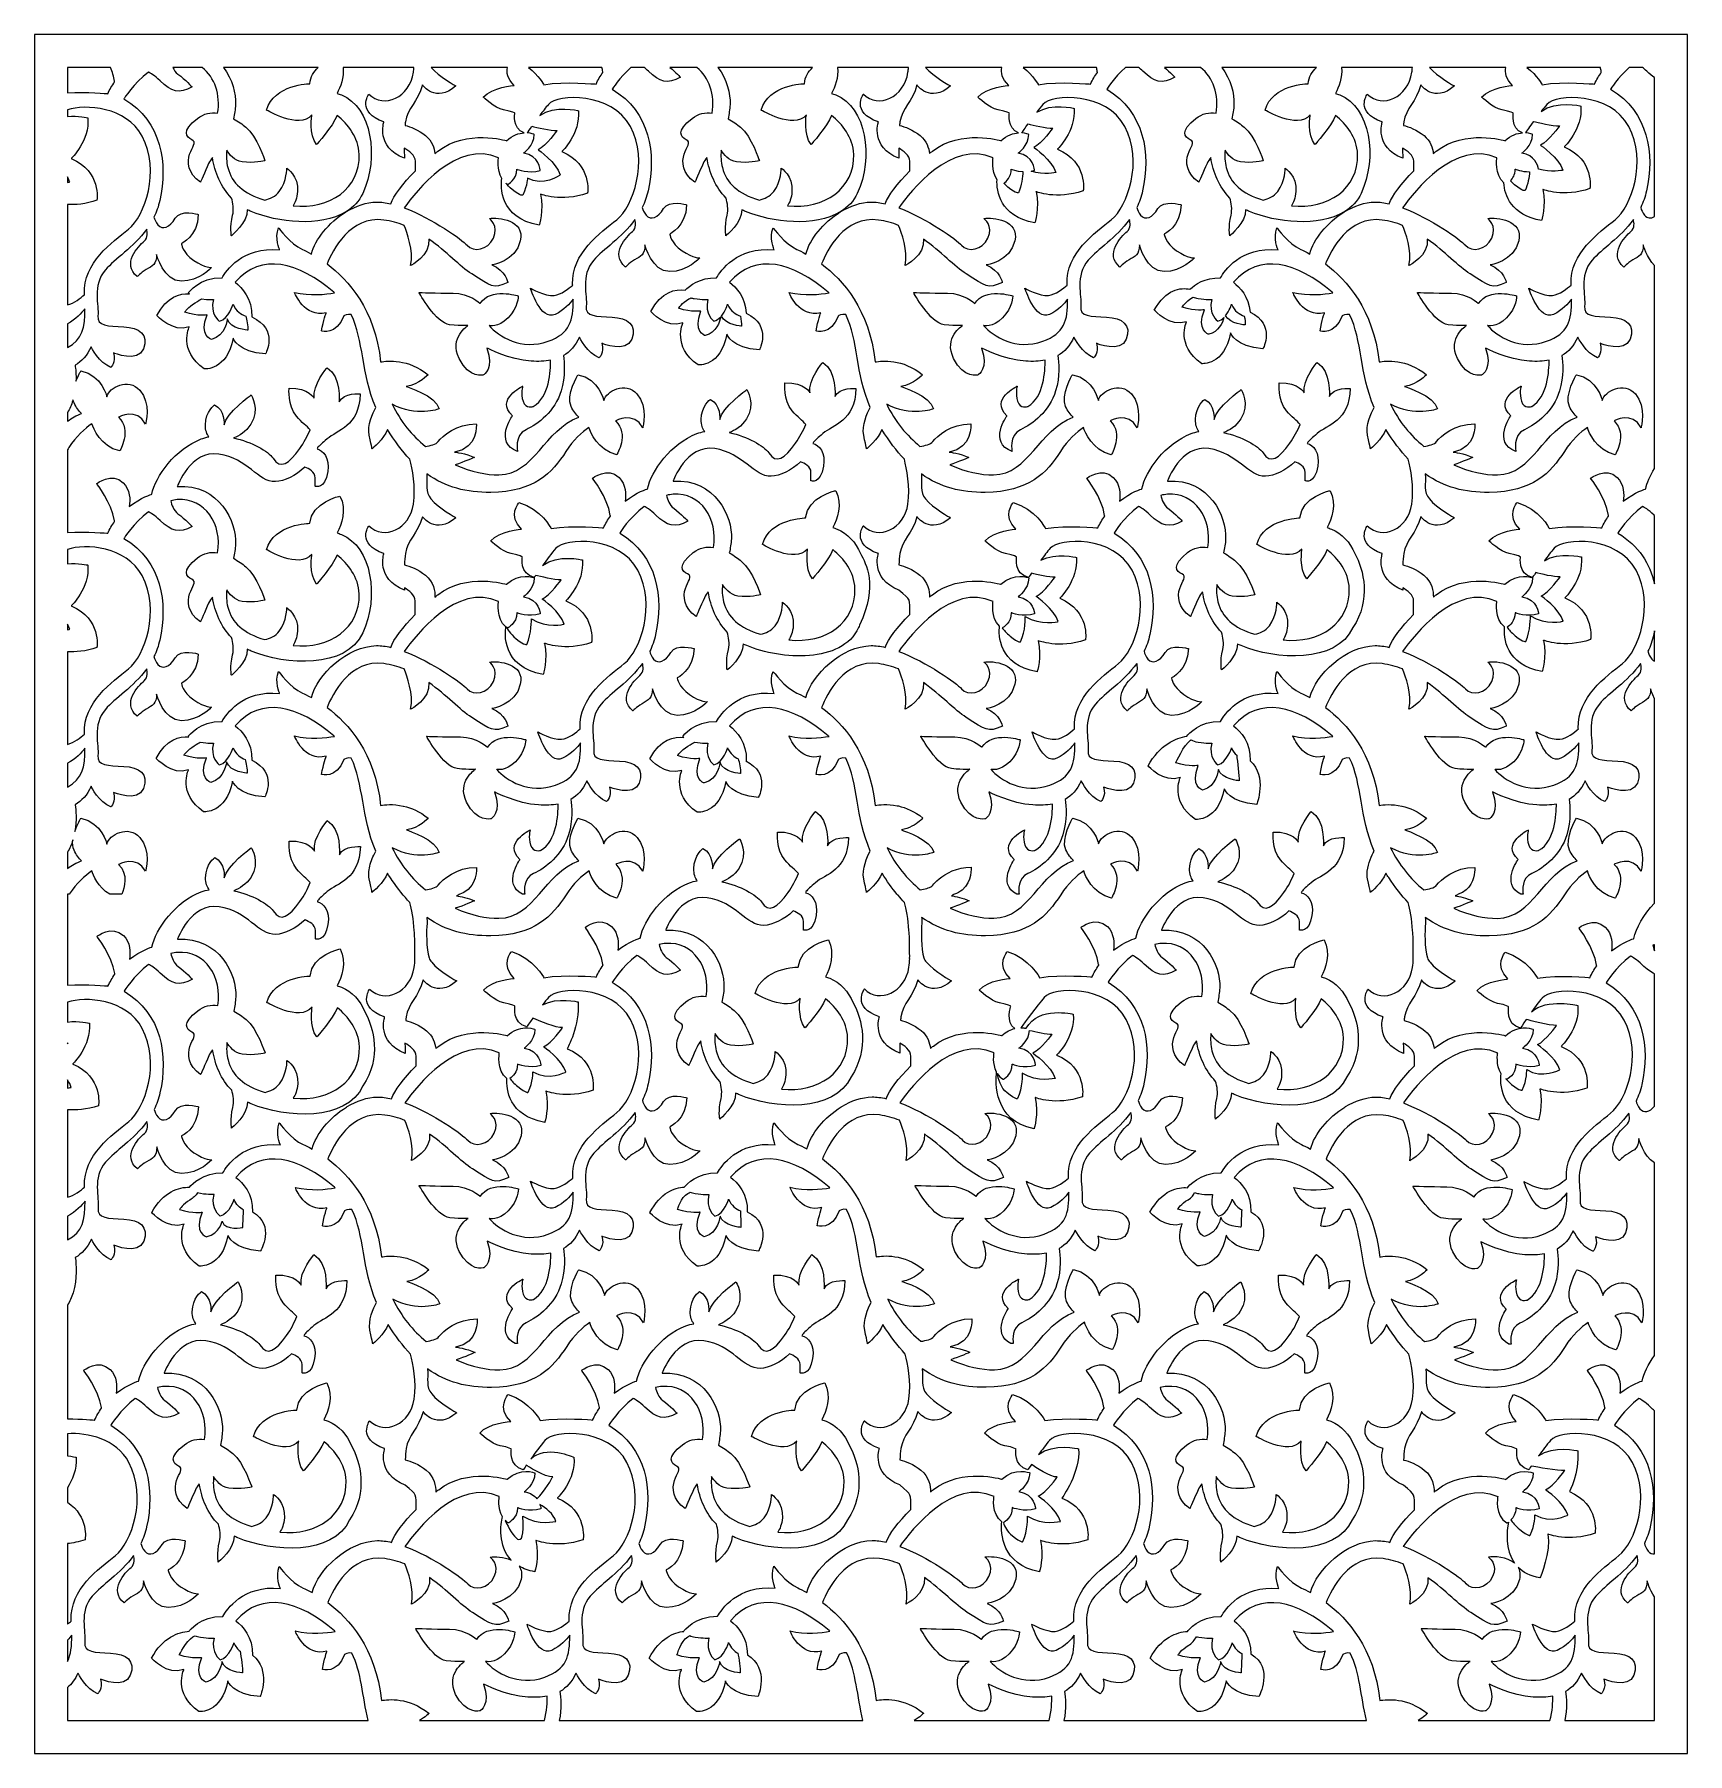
# Model space of a CAD drawing. Header units: centimetres. Extents: x -9.6 to 9.9, y -13.1 to 7.2.
import ezdxf

# ---------------------------------------------------------------- set-up
doc = ezdxf.new("R2010")
doc.units = ezdxf.units.CM
doc.header["$MEASUREMENT"] = 0
doc.layers.add('layer 1', color=7, linetype='Continuous')

msp = doc.modelspace()

# ---------------------------------------------------------------- linework, layer by layer
at = {"layer": 'layer 1', "color": 177}
for points, knots in [([(-9.62521, 7.23276), (-9.62521, 7.23276), (9.9253, 7.23276), (9.9253, 7.23276), (9.9253, 7.23276), (9.9253, 7.23276), (9.9253, -13.09977), (9.9253, -13.09977), (9.9253, -13.09977), (9.9253, -13.09977), (-9.62521, -13.09977), (-9.62521, -13.09977), (-9.62521, -13.09977), (-9.62521, -13.09977), (-9.62521, 7.23276), (-9.62521, 7.23276)], [0, 0, 0, 0, 0.2, 0.2, 0.2, 0.2, 0.4, 0.4, 0.4, 0.4, 0.6, 0.6, 0.6, 0.6, 1, 1, 1, 1]), ([(-9.2342, 6.84175), (-9.2342, 6.84175), (-8.726, 6.84175), (-8.726, 6.84175), (-8.726, 6.84175), (-8.70405, 6.78927), (-8.68619, 6.73331), (-8.6778, 6.67764), (-8.6778, 6.67764), (-8.6774, 6.67495), (-8.67699, 6.67239), (-8.67655, 6.66986), (-8.67655, 6.66986), (-8.70653, 6.62843), (-8.73406, 6.58227), (-8.75747, 6.53084), (-8.75747, 6.53084), (-8.75747, 6.53084), (-9.00537, 6.5549), (-9.2342, 6.53959), (-9.2342, 6.53959), (-9.2342, 6.53959), (-9.2342, 6.84175), (-9.2342, 6.84175)], [0, 0, 0, 0, 0.14285714, 0.14285714, 0.14285714, 0.14285714, 0.28571429, 0.28571429, 0.28571429, 0.28571429, 0.42857143, 0.42857143, 0.42857143, 0.42857143, 0.57142857, 0.57142857, 0.57142857, 0.57142857, 0.71428571, 0.71428571, 0.71428571, 0.71428571, 1, 1, 1, 1]), ([(-7.98878, 6.84175), (-7.98878, 6.84175), (-7.63992, 6.84175), (-7.63992, 6.84175), (-7.63992, 6.84175), (-7.49358, 6.72693), (-7.42061, 6.51557), (-7.45812, 6.3012), (-7.45812, 6.3012), (-7.5386, 6.31209), (-7.62102, 6.29783), (-7.69623, 6.23894), (-7.69623, 6.23894), (-7.89168, 6.08587), (-7.82816, 6.01674), (-7.76464, 5.98712), (-7.76464, 5.98712), (-7.70112, 5.95749), (-7.75975, 5.90318), (-7.78907, 5.8143), (-7.78907, 5.8143), (-7.81838, 5.72543), (-7.8135, 5.58717), (-7.66203, 5.48349), (-7.66203, 5.48349), (-7.66203, 5.48349), (-7.60828, 5.60692), (-7.56431, 5.70568), (-7.56431, 5.70568), (-7.55272, 5.73169), (-7.53675, 5.75534), (-7.51947, 5.77602), (-7.51947, 5.77602), (-7.49312, 5.59959), (-7.41805, 5.4267), (-7.29424, 5.29774), (-7.29424, 5.29774), (-7.2769, 5.23943), (-7.26405, 5.16402), (-7.28091, 5.09342), (-7.28091, 5.09342), (-7.31512, 4.95023), (-7.29557, 4.85147), (-7.29557, 4.85147), (-7.29557, 4.85147), (-7.29557, 4.85147), (-7.09935, 5.00621), (-7.10792, 5.15919), (-7.10792, 5.15919), (-7.09348, 5.15188), (-7.07867, 5.145), (-7.06348, 5.13865), (-7.06348, 5.13865), (-6.74705, 5.00632), (-6.24436, 4.95113), (-5.94312, 5.13229), (-5.94312, 5.13229), (-6.14408, 5.00885), (-6.30682, 4.80897), (-6.34886, 4.63538), (-6.34886, 4.63538), (-6.3951, 4.66064), (-6.43218, 4.67785), (-6.45546, 4.68842), (-6.45546, 4.68842), (-6.60054, 4.7544), (-6.73837, 4.94499), (-6.73837, 4.94499), (-6.73837, 4.94499), (-6.78552, 4.82404), (-6.72531, 4.68453), (-6.72531, 4.68453), (-6.72531, 4.68453), (-7.16748, 4.72798), (-7.36283, 4.42983), (-7.40512, 4.35382), (-7.40512, 4.35382), (-7.67234, 4.36029), (-7.80483, 4.1771), (-7.80483, 4.1771), (-7.80483, 4.1771), (-7.80483, 4.1771), (-7.80126, 4.1713), (-7.79277, 4.16297), (-7.79277, 4.16297), (-7.90407, 4.17295), (-8.05523, 4.13369), (-8.17597, 3.90885), (-8.17597, 3.90885), (-8.17597, 3.90885), (-7.99149, 3.7003), (-7.7945, 3.77298), (-7.7945, 3.77298), (-7.7945, 3.77298), (-7.92583, 3.49492), (-7.61628, 3.2769), (-7.61628, 3.2769), (-7.61628, 3.2769), (-7.34738, 3.25163), (-7.27546, 3.64027), (-7.27546, 3.64027), (-7.27546, 3.64027), (-7.21605, 3.47281), (-6.89087, 3.45385), (-6.89087, 3.45385), (-6.89087, 3.45385), (-6.73345, 3.74471), (-7.05368, 3.89172), (-7.05368, 3.89172), (-7.04752, 4.1078), (-7.16963, 4.23769), (-7.25202, 4.30041), (-7.25202, 4.30041), (-6.94374, 4.65942), (-6.50456, 4.53816), (-6.08537, 4.18426), (-6.08537, 4.18426), (-6.08219, 4.18157), (-6.07917, 4.17886), (-6.07606, 4.17615), (-6.07606, 4.17615), (-6.17964, 4.15731), (-6.36733, 4.13602), (-6.54938, 4.18131), (-6.54938, 4.18131), (-6.54938, 4.18131), (-6.43265, 3.87376), (-6.17417, 3.94117), (-6.17417, 3.94117), (-6.17417, 3.94117), (-6.20752, 3.8527), (-6.22837, 3.72631), (-6.22837, 3.72631), (-6.22837, 3.72631), (-6.05327, 3.66733), (-5.96572, 3.90326), (-5.96572, 3.90326), (-5.96572, 3.90326), (-5.92549, 3.93036), (-5.87904, 3.92012), (-5.87904, 3.92012), (-5.72844, 3.61274), (-5.76325, 3.23109), (-5.58846, 2.81888), (-5.58846, 2.81888), (-5.62502, 2.75119), (-5.68997, 2.60913), (-5.66555, 2.49191), (-5.66555, 2.49191), (-5.6322, 2.33182), (-5.6322, 2.33182), (-5.6322, 2.33182), (-5.6322, 2.33182), (-5.6322, 2.33182), (-5.49055, 2.44636), (-5.4507, 2.55931), (-5.4507, 2.55931), (-5.36442, 2.42092), (-5.27636, 2.30519), (-5.1851, 2.20942), (-5.1851, 2.20942), (-5.15639, 2.09693), (-5.11382, 1.88194), (-5.14259, 1.67848), (-5.14259, 1.67848), (-5.18403, 1.38534), (-5.49187, 1.24176), (-5.66947, 1.42123), (-5.66947, 1.42123), (-5.66947, 1.42123), (-5.82339, 1.20587), (-5.49187, 1.0922), (-5.49187, 1.0922), (-5.49187, 1.0922), (-5.59251, 0.79308), (-5.24915, 0.66147), (-5.24915, 0.66147), (-5.24915, 0.66147), (-5.24957, 0.67063), (-5.25007, 0.6865), (-5.25007, 0.6865), (-5.1982, 0.65738), (-5.12099, 0.60229), (-5.12099, 0.53237), (-5.12099, 0.53237), (-5.12099, 0.46122), (-5.12099, 0.40159), (-5.12099, 0.37039), (-5.12099, 0.37039), (-5.26849, 0.22323), (-5.3792, 0.0785), (-5.4105, -0.0163), (-5.4105, -0.0163), (-5.46935, -0.00265), (-5.52581, 0.00484), (-5.57788, 0.0041), (-5.57788, 0.0041), (-5.91959, -0.00076), (-6.28288, -0.33795), (-6.34886, -0.61038), (-6.34886, -0.61038), (-6.3951, -0.58513), (-6.43218, -0.56792), (-6.45546, -0.55734), (-6.45546, -0.55734), (-6.60054, -0.49137), (-6.73837, -0.30077), (-6.73837, -0.30077), (-6.73837, -0.30077), (-6.78552, -0.42173), (-6.72531, -0.56123), (-6.72531, -0.56123), (-6.72531, -0.56123), (-7.16748, -0.51779), (-7.36283, -0.81593), (-7.40512, -0.89194), (-7.40512, -0.89194), (-7.67234, -0.88547), (-7.80483, -1.06867), (-7.80483, -1.06867), (-7.80483, -1.06867), (-7.80483, -1.06867), (-7.80318, -1.07136), (-7.79945, -1.07569), (-7.79945, -1.07569), (-7.91092, -1.0651), (-8.06311, -1.10352), (-8.18453, -1.32963), (-8.18453, -1.32963), (-8.18453, -1.32963), (-8.00005, -1.53817), (-7.80306, -1.4655), (-7.80306, -1.4655), (-7.80306, -1.4655), (-7.93439, -1.74356), (-7.62484, -1.96158), (-7.62484, -1.96158), (-7.62484, -1.96158), (-7.35594, -1.98685), (-7.28402, -1.59821), (-7.28402, -1.59821), (-7.28402, -1.59821), (-7.22461, -1.76567), (-6.89943, -1.78463), (-6.89943, -1.78463), (-6.89943, -1.78463), (-6.7448, -1.499), (-7.05359, -1.35078), (-7.05359, -1.35078), (-7.04874, -1.13665), (-7.17004, -1.00776), (-7.25202, -0.94535), (-7.25202, -0.94535), (-6.94374, -0.58634), (-6.50456, -0.70761), (-6.08537, -1.06151), (-6.08537, -1.06151), (-6.08219, -1.06419), (-6.07917, -1.06691), (-6.07606, -1.06961), (-6.07606, -1.06961), (-6.17964, -1.08845), (-6.36733, -1.10975), (-6.54938, -1.06446), (-6.54938, -1.06446), (-6.54938, -1.06446), (-6.43265, -1.372), (-6.17417, -1.30459), (-6.17417, -1.30459), (-6.17417, -1.30459), (-6.20752, -1.39307), (-6.22837, -1.51946), (-6.22837, -1.51946), (-6.22837, -1.51946), (-6.05327, -1.57844), (-5.96572, -1.34251), (-5.96572, -1.34251), (-5.96572, -1.34251), (-5.92549, -1.3154), (-5.87904, -1.32565), (-5.87904, -1.32565), (-5.72848, -1.63295), (-5.76323, -2.01449), (-5.58859, -2.42657), (-5.58859, -2.42657), (-5.60799, -2.46259), (-5.63514, -2.51916), (-5.65279, -2.58175), (-5.65279, -2.58175), (-5.66869, -2.6377), (-5.67707, -2.69855), (-5.66555, -2.75385), (-5.66555, -2.75385), (-5.6322, -2.91394), (-5.6322, -2.91394), (-5.6322, -2.91394), (-5.6322, -2.91394), (-5.6322, -2.91394), (-5.49055, -2.7994), (-5.4507, -2.68645), (-5.4507, -2.68645), (-5.4315, -2.71724), (-5.41247, -2.74602), (-5.39346, -2.77288), (-5.39346, -2.77288), (-5.32539, -2.87335), (-5.25605, -2.96035), (-5.18477, -3.03517), (-5.18477, -3.03517), (-5.16548, -3.11072), (-5.13995, -3.23252), (-5.13397, -3.36601), (-5.13397, -3.36601), (-5.12814, -3.42401), (-5.12391, -3.49254), (-5.1252, -3.564), (-5.1252, -3.564), (-5.12591, -3.60303), (-5.12424, -3.666), (-5.12498, -3.69945), (-5.12498, -3.69945), (-5.12498, -3.69945), (-5.12482, -3.69945), (-5.12482, -3.69945), (-5.12482, -3.69945), (-5.12607, -3.73324), (-5.12888, -3.76721), (-5.13364, -3.80089), (-5.13364, -3.80089), (-5.17508, -4.09403), (-5.48292, -4.23761), (-5.66052, -4.05813), (-5.66052, -4.05813), (-5.66052, -4.05813), (-5.81444, -4.2735), (-5.48292, -4.38717), (-5.48292, -4.38717), (-5.48292, -4.38717), (-5.58356, -4.68629), (-5.2402, -4.8179), (-5.2402, -4.8179), (-5.2402, -4.8179), (-5.24244, -4.76745), (-5.24303, -4.69717), (-5.24303, -4.69717), (-5.19121, -4.72574), (-5.11046, -4.78173), (-5.11046, -4.85324), (-5.11046, -4.85324), (-5.11046, -4.89685), (-5.11046, -4.93613), (-5.11046, -4.96719), (-5.11046, -4.96719), (-5.25875, -5.1149), (-5.37014, -5.26032), (-5.40155, -5.35546), (-5.40155, -5.35546), (-5.4604, -5.34181), (-5.51686, -5.33431), (-5.56894, -5.33506), (-5.56894, -5.33506), (-5.68995, -5.33677), (-5.81367, -5.38019), (-5.92593, -5.44763), (-5.92593, -5.44763), (-5.92593, -5.44763), (-5.93418, -5.45263), (-5.93418, -5.45263), (-5.93418, -5.45263), (-6.13513, -5.57608), (-6.29788, -5.77595), (-6.33992, -5.94954), (-6.33992, -5.94954), (-6.38616, -5.92429), (-6.42324, -5.90707), (-6.44651, -5.8965), (-6.44651, -5.8965), (-6.59159, -5.83052), (-6.72942, -5.63993), (-6.72942, -5.63993), (-6.72942, -5.63993), (-6.77657, -5.76088), (-6.71636, -5.90039), (-6.71636, -5.90039), (-6.71636, -5.90039), (-7.15853, -5.85695), (-7.35388, -6.15509), (-7.39617, -6.2311), (-7.39617, -6.2311), (-7.63011, -6.22544), (-7.76078, -6.36512), (-7.78971, -6.40001), (-7.78971, -6.40001), (-7.91331, -6.40071), (-8.10134, -6.44967), (-8.23685, -6.70202), (-8.23685, -6.70202), (-8.23685, -6.70202), (-8.05237, -6.91056), (-7.85538, -6.83788), (-7.85538, -6.83788), (-7.85538, -6.83788), (-7.9867, -7.11594), (-7.67716, -7.33396), (-7.67716, -7.33396), (-7.67716, -7.33396), (-7.40825, -7.35924), (-7.33634, -6.97059), (-7.33634, -6.97059), (-7.33634, -6.97059), (-7.27693, -7.13806), (-6.95174, -7.15702), (-6.95174, -7.15702), (-6.95174, -7.15702), (-6.77076, -6.85073), (-7.04474, -6.69323), (-7.04474, -6.69323), (-7.03856, -6.47714), (-7.16068, -6.34724), (-7.24308, -6.28451), (-7.24308, -6.28451), (-6.93479, -5.9255), (-6.49561, -6.04677), (-6.07642, -6.40066), (-6.07642, -6.40066), (-6.07325, -6.40335), (-6.07022, -6.40607), (-6.06711, -6.40877), (-6.06711, -6.40877), (-6.17069, -6.42761), (-6.35838, -6.4489), (-6.54044, -6.40361), (-6.54044, -6.40361), (-6.54044, -6.40361), (-6.4237, -6.71116), (-6.16522, -6.64375), (-6.16522, -6.64375), (-6.16522, -6.64375), (-6.19858, -6.73222), (-6.21942, -6.85861), (-6.21942, -6.85861), (-6.21942, -6.85861), (-6.04432, -6.9176), (-5.95677, -6.68167), (-5.95677, -6.68167), (-5.95677, -6.68167), (-5.91654, -6.65456), (-5.87009, -6.66481), (-5.87009, -6.66481), (-5.7195, -6.97219), (-5.7543, -7.35384), (-5.57951, -7.76604), (-5.57951, -7.76604), (-5.61607, -7.83373), (-5.68103, -7.9758), (-5.6566, -8.09301), (-5.6566, -8.09301), (-5.62325, -8.2531), (-5.62325, -8.2531), (-5.62325, -8.2531), (-5.62325, -8.2531), (-5.62325, -8.2531), (-5.48161, -8.13856), (-5.44175, -8.02561), (-5.44175, -8.02561), (-5.35547, -8.16401), (-5.26741, -8.27974), (-5.17616, -8.37551), (-5.17616, -8.37551), (-5.14744, -8.48799), (-5.10487, -8.70298), (-5.13364, -8.90645), (-5.13364, -8.90645), (-5.17508, -9.19959), (-5.48292, -9.34316), (-5.66052, -9.16369), (-5.66052, -9.16369), (-5.66052, -9.16369), (-5.81444, -9.37906), (-5.48292, -9.49272), (-5.48292, -9.49272), (-5.48292, -9.49272), (-5.58356, -9.79184), (-5.2402, -9.92346), (-5.2402, -9.92346), (-5.09329, -10.05517), (-5.11205, -10.01597), (-5.11205, -10.21453), (-5.11205, -10.21453), (-5.25955, -10.3617), (-5.37025, -10.50642), (-5.40155, -10.60122), (-5.40155, -10.60122), (-5.4604, -10.58757), (-5.51686, -10.58008), (-5.56894, -10.58082), (-5.56894, -10.58082), (-5.91064, -10.58568), (-6.27394, -10.92287), (-6.33992, -11.19531), (-6.33992, -11.19531), (-6.38616, -11.17006), (-6.42324, -11.15284), (-6.44651, -11.14227), (-6.44651, -11.14227), (-6.59159, -11.07629), (-6.72942, -10.8857), (-6.72942, -10.8857), (-6.72942, -10.8857), (-6.77657, -11.00665), (-6.71636, -11.14616), (-6.71636, -11.14616), (-6.71636, -11.14616), (-7.15853, -11.10271), (-7.35388, -11.40086), (-7.39617, -11.47687), (-7.39617, -11.47687), (-7.66264, -11.47041), (-7.79512, -11.65254), (-7.79586, -11.65357), (-7.79586, -11.65357), (-7.92033, -11.66229), (-8.10612, -11.72194), (-8.23973, -11.97077), (-8.23973, -11.97077), (-8.23973, -11.97077), (-8.05525, -12.17931), (-7.85826, -12.10663), (-7.85826, -12.10663), (-7.85826, -12.10663), (-7.98959, -12.38469), (-7.68004, -12.60271), (-7.68004, -12.60271), (-7.68004, -12.60271), (-7.41114, -12.62799), (-7.33922, -12.23934), (-7.33922, -12.23934), (-7.33922, -12.23934), (-7.27981, -12.40681), (-6.95463, -12.42577), (-6.95463, -12.42577), (-6.95463, -12.42577), (-6.82328, -12.11173), (-7.04466, -11.93647), (-7.04466, -11.93647), (-7.03951, -11.72189), (-7.161, -11.59276), (-7.24308, -11.53028), (-7.24308, -11.53028), (-6.93479, -11.17127), (-6.49561, -11.29253), (-6.07642, -11.64643), (-6.07642, -11.64643), (-6.07325, -11.64912), (-6.07022, -11.65183), (-6.06711, -11.65454), (-6.06711, -11.65454), (-6.17069, -11.67338), (-6.35838, -11.69467), (-6.54044, -11.64938), (-6.54044, -11.64938), (-6.54044, -11.64938), (-6.4237, -11.95693), (-6.16522, -11.88952), (-6.16522, -11.88952), (-6.16522, -11.88952), (-6.19858, -11.97799), (-6.21942, -12.10438), (-6.21942, -12.10438), (-6.21942, -12.10438), (-6.04432, -12.16336), (-5.95677, -11.92743), (-5.95677, -11.92743), (-5.95677, -11.92743), (-5.91654, -11.90033), (-5.87009, -11.91058), (-5.87009, -11.91058), (-5.75719, -12.14103), (-5.74846, -12.41323), (-5.67752, -12.70876), (-5.67752, -12.70876), (-5.67752, -12.70876), (-9.2342, -12.70876), (-9.2342, -12.70876), (-9.2342, -12.70876), (-9.2342, -12.70876), (-9.2342, -12.3194), (-9.2342, -12.3194), (-9.2342, -12.3194), (-9.18522, -12.27683), (-9.14336, -12.22046), (-9.10951, -12.14717), (-9.10951, -12.14717), (-9.10951, -12.14717), (-9.01305, -12.34211), (-8.87641, -12.39085), (-8.87641, -12.39085), (-8.87641, -12.39085), (-8.81211, -12.33399), (-8.84426, -12.22027), (-8.84426, -12.22027), (-8.84426, -12.22027), (-8.55489, -12.34211), (-8.49059, -12.17154), (-8.49059, -12.17154), (-8.42629, -12.00096), (-8.53882, -11.91974), (-8.72369, -11.91161), (-8.72369, -11.91161), (-8.90856, -11.90349), (-9.0452, -11.90349), (-9.02913, -11.78165), (-9.02913, -11.78165), (-9.01305, -11.65981), (-9.10147, -11.42426), (-8.94071, -11.23744), (-8.94071, -11.23744), (-8.82906, -11.10769), (-8.60889, -10.97398), (-8.45246, -10.75748), (-8.45246, -10.75748), (-8.44399, -10.79118), (-8.43302, -10.85616), (-8.48187, -10.89846), (-8.48187, -10.89846), (-8.55027, -10.95772), (-8.7506, -11.16509), (-8.56493, -11.31816), (-8.56493, -11.31816), (-8.56493, -11.31816), (-8.53073, -11.27866), (-8.45744, -11.23422), (-8.45744, -11.23422), (-8.38415, -11.18978), (-8.33529, -11.17497), (-8.33529, -11.05647), (-8.33529, -11.05647), (-8.33529, -11.05647), (-8.25222, -11.37247), (-8.04212, -11.37247), (-8.04212, -11.37247), (-7.83202, -11.37247), (-7.68543, -11.20953), (-7.68543, -11.20953), (-7.68543, -11.20953), (-7.68543, -11.20953), (-7.75873, -11.21941), (-7.89554, -11.12559), (-7.89554, -11.12559), (-8.03235, -11.03178), (-8.04212, -10.92809), (-8.04212, -10.92809), (-8.04212, -10.92809), (-8.04212, -10.92809), (-7.85156, -10.84415), (-7.84179, -10.58246), (-7.84179, -10.58246), (-7.84179, -10.58246), (-8.05189, -10.51827), (-8.11541, -10.6269), (-8.11541, -10.6269), (-8.17893, -10.73552), (-8.26688, -10.77009), (-8.32063, -10.7059), (-8.32063, -10.7059), (-8.34562, -10.67605), (-8.35901, -10.64192), (-8.36616, -10.61395), (-8.36616, -10.61395), (-8.33709, -10.55416), (-8.31348, -10.4889), (-8.29768, -10.41706), (-8.29768, -10.41706), (-8.20123, -9.97844), (-8.27148, -9.48701), (-8.72174, -9.21527), (-8.72174, -9.21527), (-8.72174, -9.21527), (-8.61004, -9.03475), (-8.4319, -8.89997), (-8.4319, -8.89997), (-8.40701, -8.91055), (-8.36433, -8.93743), (-8.29425, -9.00337), (-8.29425, -9.00337), (-8.15835, -9.13123), (-8.06932, -9.15964), (-7.91468, -9.0744), (-7.91468, -9.0744), (-7.91468, -9.0744), (-7.99434, -8.98917), (-8.08338, -8.92287), (-8.08338, -8.92287), (-8.13443, -8.88486), (-8.15776, -8.81885), (-8.16837, -8.76942), (-8.16837, -8.76942), (-8.14295, -8.76345), (-8.11694, -8.7592), (-8.09041, -8.75714), (-8.09041, -8.75714), (-7.75976, -8.73144), (-7.5557, -9.05451), (-7.61344, -9.38455), (-7.61344, -9.38455), (-7.69393, -9.37366), (-7.77635, -9.38792), (-7.85156, -9.44681), (-7.85156, -9.44681), (-8.04701, -9.59988), (-7.98349, -9.66901), (-7.91997, -9.69863), (-7.91997, -9.69863), (-7.85645, -9.72826), (-7.91508, -9.78257), (-7.9444, -9.87145), (-7.9444, -9.87145), (-7.97371, -9.96032), (-7.96883, -10.09857), (-7.81736, -10.20226), (-7.81736, -10.20226), (-7.81736, -10.20226), (-7.76361, -10.07882), (-7.71964, -9.98007), (-7.71964, -9.98007), (-7.70805, -9.95405), (-7.69208, -9.93041), (-7.6748, -9.90973), (-7.6748, -9.90973), (-7.64845, -10.08616), (-7.57338, -10.25905), (-7.44957, -10.38801), (-7.44957, -10.38801), (-7.43223, -10.44632), (-7.41938, -10.52172), (-7.43624, -10.59233), (-7.43624, -10.59233), (-7.47045, -10.73552), (-7.4509, -10.83428), (-7.4509, -10.83428), (-7.4509, -10.83428), (-7.4509, -10.83428), (-7.25467, -10.67954), (-7.26325, -10.52656), (-7.26325, -10.52656), (-7.24881, -10.53387), (-7.234, -10.54075), (-7.21881, -10.5471), (-7.21881, -10.5471), (-6.81113, -10.71758), (-6.09418, -10.7602), (-5.89737, -10.33401), (-5.89737, -10.33401), (-5.67773, -10.00369), (-5.76939, -9.64989), (-5.87325, -9.45834), (-5.87325, -9.45834), (-5.93237, -9.32417), (-6.02502, -9.2188), (-6.15041, -9.16911), (-6.15041, -9.16911), (-6.16823, -9.16205), (-6.18503, -9.15594), (-6.20092, -9.1506), (-6.20092, -9.1506), (-6.14906, -9.05398), (-6.08496, -8.87676), (-6.16681, -8.71452), (-6.16681, -8.71452), (-6.16681, -8.71452), (-6.5042, -8.78555), (-6.52294, -9.03652), (-6.52294, -9.03652), (-6.52294, -9.03652), (-6.94937, -9.04126), (-7.03372, -9.34906), (-7.03372, -9.34906), (-7.03372, -9.34906), (-6.65415, -9.58109), (-6.49951, -9.40588), (-6.49951, -9.40588), (-6.49951, -9.40588), (-6.537, -9.63791), (-6.44328, -9.7563), (-6.44328, -9.7563), (-6.44328, -9.7563), (-6.25402, -9.54469), (-6.20028, -9.41195), (-6.20028, -9.41195), (-6.07294, -9.51664), (-5.94642, -9.67062), (-5.93954, -9.87231), (-5.93954, -9.87231), (-5.92582, -10.27427), (-6.28685, -10.5274), (-6.72225, -10.4801), (-6.72225, -10.4801), (-6.69838, -10.44417), (-6.67548, -10.39006), (-6.66913, -10.31089), (-6.66913, -10.31089), (-6.65447, -10.1282), (-6.79617, -10.03439), (-6.79617, -10.03439), (-6.79617, -10.03439), (-6.79617, -10.03439), (-6.79128, -10.18745), (-6.88411, -10.31089), (-6.88411, -10.31089), (-6.92928, -10.37095), (-6.9976, -10.39942), (-7.05526, -10.41286), (-7.05526, -10.41286), (-7.3086, -10.3362), (-7.44576, -10.21402), (-7.49294, -10.02858), (-7.49294, -10.02858), (-7.51056, -9.95934), (-7.51239, -9.8912), (-7.50552, -9.82324), (-7.50552, -9.82324), (-7.47766, -9.86975), (-7.41816, -9.94671), (-7.32386, -9.96032), (-7.32386, -9.96032), (-7.18705, -9.98007), (-7.05513, -9.94551), (-7.05513, -9.94551), (-7.05513, -9.94551), (-7.05513, -9.94551), (-7.14796, -9.65913), (-7.27989, -9.5505), (-7.27989, -9.5505), (-7.31964, -9.51778), (-7.36961, -9.48147), (-7.42536, -9.4509), (-7.42536, -9.4509), (-7.41371, -9.39591), (-7.40463, -9.34001), (-7.40156, -9.28276), (-7.40156, -9.28276), (-7.38751, -9.01995), (-7.59135, -8.57246), (-8.09041, -8.60087), (-8.09041, -8.60087), (-8.09041, -8.60087), (-7.93577, -8.16758), (-7.59838, -8.2173), (-7.59838, -8.2173), (-7.26099, -8.26703), (-7.13447, -8.55115), (-6.93062, -8.54404), (-6.93062, -8.54404), (-6.82587, -8.5404), (-6.68957, -8.47483), (-6.58275, -8.37242), (-6.58275, -8.37242), (-6.53637, -8.38953), (-6.45971, -8.42834), (-6.45971, -8.49814), (-6.45971, -8.49814), (-6.45971, -8.59824), (-6.45971, -8.59824), (-6.45971, -8.59824), (-6.45971, -8.59824), (-6.45971, -8.59824), (-6.34714, -8.64374), (-6.31112, -8.42534), (-6.31112, -8.42534), (-6.28462, -8.2646), (-6.36544, -8.17044), (-6.43687, -8.1573), (-6.43687, -8.1573), (-6.43499, -8.15221), (-6.43323, -8.1471), (-6.43154, -8.14195), (-6.43154, -8.14195), (-6.41097, -8.12025), (-6.37652, -8.0868), (-6.32013, -8.03859), (-6.32013, -8.03859), (-6.20306, -7.93849), (-5.93741, -7.89299), (-5.92841, -7.50624), (-5.92841, -7.50624), (-5.92841, -7.50624), (-6.12202, -7.48804), (-6.17605, -7.60179), (-6.17605, -7.60179), (-6.17605, -7.60179), (-6.15023, -7.30008), (-6.3189, -7.19678), (-6.3189, -7.19678), (-6.3189, -7.19678), (-6.49269, -7.39822), (-6.47224, -7.55834), (-6.47224, -7.55834), (-6.47224, -7.55834), (-6.52846, -7.43438), (-6.76869, -7.43954), (-6.76869, -7.43954), (-6.76869, -7.43954), (-6.78914, -7.64098), (-6.6818, -7.77011), (-6.6818, -7.77011), (-6.61906, -7.84559), (-6.55809, -7.88756), (-6.52028, -7.93002), (-6.52028, -7.93002), (-6.55111, -8.00279), (-6.59169, -8.0832), (-6.64244, -8.15338), (-6.64244, -8.15338), (-6.77599, -8.33806), (-6.86736, -8.40198), (-6.95874, -8.26703), (-6.95874, -8.26703), (-7.01531, -8.18347), (-7.212, -8.07274), (-7.42534, -8.02743), (-7.42534, -8.02743), (-7.36025, -8.00272), (-7.27911, -7.95554), (-7.22126, -7.86602), (-7.22126, -7.86602), (-7.10893, -7.6922), (-7.21774, -7.51838), (-7.21774, -7.51838), (-7.21774, -7.51838), (-7.21774, -7.51838), (-7.51261, -7.73477), (-7.53718, -7.87311), (-7.53718, -7.87311), (-7.53718, -7.87311), (-7.52665, -7.6922), (-7.64951, -7.63544), (-7.64951, -7.63544), (-7.64951, -7.63544), (-7.75482, -7.70994), (-7.75833, -7.87311), (-7.75833, -7.87311), (-7.75971, -7.93705), (-7.74064, -7.98303), (-7.71689, -8.01528), (-7.71689, -8.01528), (-7.74883, -8.02064), (-7.77977, -8.02865), (-7.80925, -8.03973), (-7.80925, -8.03973), (-8.11149, -8.15338), (-8.35048, -8.48012), (-8.39265, -8.69321), (-8.39265, -8.69321), (-8.39265, -8.69321), (-8.52072, -8.73131), (-8.65826, -8.83775), (-8.65826, -8.83775), (-8.64622, -8.75809), (-8.64677, -8.63949), (-8.73004, -8.55825), (-8.73004, -8.55825), (-8.86594, -8.42566), (-9.044, -8.56772), (-9.044, -8.56772), (-9.044, -8.56772), (-9.044, -8.56772), (-8.86594, -8.79028), (-8.83313, -9.00811), (-8.83313, -9.00811), (-8.83272, -9.0108), (-8.83232, -9.01336), (-8.83188, -9.01589), (-8.83188, -9.01589), (-8.86186, -9.05732), (-8.88939, -9.10348), (-8.9128, -9.15491), (-8.9128, -9.15491), (-8.9128, -9.15491), (-9.06112, -9.1405), (-9.2342, -9.14106), (-9.2342, -9.14106), (-9.2342, -9.14106), (-9.2342, -7.79874), (-9.2342, -7.79874), (-9.2342, -7.79874), (-9.20728, -7.75376), (-9.18459, -7.70443), (-9.16817, -7.65072), (-9.16817, -7.65072), (-9.11553, -7.47862), (-9.12939, -7.31322), (-9.14151, -7.23307), (-9.14151, -7.23307), (-9.06385, -7.18829), (-8.99976, -7.11838), (-8.95177, -7.01447), (-8.95177, -7.01447), (-8.95177, -7.01447), (-8.85531, -7.20941), (-8.71867, -7.25814), (-8.71867, -7.25814), (-8.71867, -7.25814), (-8.65437, -7.20128), (-8.68652, -7.08757), (-8.68652, -7.08757), (-8.68652, -7.08757), (-8.39715, -7.20941), (-8.33285, -7.03883), (-8.33285, -7.03883), (-8.26855, -6.86826), (-8.38108, -6.78703), (-8.56595, -6.77891), (-8.56595, -6.77891), (-8.75082, -6.77079), (-8.88747, -6.77079), (-8.87139, -6.64895), (-8.87139, -6.64895), (-8.85531, -6.52711), (-8.94373, -6.29156), (-8.78297, -6.10474), (-8.78297, -6.10474), (-8.67133, -5.97499), (-8.45115, -5.84127), (-8.29472, -5.62478), (-8.29472, -5.62478), (-8.28625, -5.65847), (-8.27529, -5.72346), (-8.32413, -5.76576), (-8.32413, -5.76576), (-8.39254, -5.82501), (-8.59287, -6.03239), (-8.40719, -6.18546), (-8.40719, -6.18546), (-8.40719, -6.18546), (-8.37299, -6.14596), (-8.2997, -6.10152), (-8.2997, -6.10152), (-8.22641, -6.05708), (-8.17755, -6.04227), (-8.17755, -5.92376), (-8.17755, -5.92376), (-8.17755, -5.92376), (-8.09448, -6.23977), (-7.88438, -6.23977), (-7.88438, -6.23977), (-7.67428, -6.23977), (-7.5277, -6.07683), (-7.5277, -6.07683), (-7.5277, -6.07683), (-7.5277, -6.07683), (-7.60099, -6.08671), (-7.7378, -5.99289), (-7.7378, -5.99289), (-7.87461, -5.89908), (-7.88438, -5.79539), (-7.88438, -5.79539), (-7.88438, -5.79539), (-7.88438, -5.79539), (-7.69382, -5.71145), (-7.68405, -5.44976), (-7.68405, -5.44976), (-7.68405, -5.44976), (-7.89415, -5.38557), (-7.95767, -5.49419), (-7.95767, -5.49419), (-8.02119, -5.60282), (-8.10914, -5.63738), (-8.16289, -5.5732), (-8.16289, -5.5732), (-8.18789, -5.54334), (-8.20127, -5.50922), (-8.20842, -5.48125), (-8.20842, -5.48125), (-8.17935, -5.42145), (-8.15574, -5.35619), (-8.13994, -5.28435), (-8.13994, -5.28435), (-8.04349, -4.84574), (-8.11374, -4.3543), (-8.564, -4.08257), (-8.564, -4.08257), (-8.564, -4.08257), (-8.4523, -3.90205), (-8.27416, -3.76727), (-8.27416, -3.76727), (-8.24927, -3.77785), (-8.20659, -3.80473), (-8.13651, -3.87067), (-8.13651, -3.87067), (-8.00061, -3.99853), (-7.91158, -4.02694), (-7.75694, -3.9417), (-7.75694, -3.9417), (-7.75694, -3.9417), (-7.83661, -3.85647), (-7.92564, -3.79017), (-7.92564, -3.79017), (-7.97669, -3.75216), (-8.00002, -3.68614), (-8.01063, -3.63672), (-8.01063, -3.63672), (-7.98521, -3.63074), (-7.9592, -3.6265), (-7.93267, -3.62443), (-7.93267, -3.62443), (-7.60202, -3.59873), (-7.39796, -3.92181), (-7.45571, -4.25184), (-7.45571, -4.25184), (-7.53619, -4.24096), (-7.61861, -4.25521), (-7.69382, -4.31411), (-7.69382, -4.31411), (-7.88927, -4.46718), (-7.82575, -4.5363), (-7.76223, -4.56593), (-7.76223, -4.56593), (-7.69871, -4.59555), (-7.75734, -4.64987), (-7.78666, -4.73874), (-7.78666, -4.73874), (-7.81598, -4.82762), (-7.81109, -4.96587), (-7.65962, -5.06956), (-7.65962, -5.06956), (-7.65962, -5.06956), (-7.60587, -4.94612), (-7.5619, -4.84737), (-7.5619, -4.84737), (-7.55031, -4.82135), (-7.53434, -4.79771), (-7.51706, -4.77703), (-7.51706, -4.77703), (-7.49071, -4.95346), (-7.41564, -5.12634), (-7.29183, -5.25531), (-7.29183, -5.25531), (-7.27449, -5.31362), (-7.26164, -5.38902), (-7.27851, -5.45963), (-7.27851, -5.45963), (-7.31271, -5.60282), (-7.29316, -5.70157), (-7.29316, -5.70157), (-7.29316, -5.70157), (-7.29316, -5.70157), (-7.09694, -5.54684), (-7.10552, -5.39386), (-7.10552, -5.39386), (-7.09107, -5.40116), (-7.07626, -5.40805), (-7.06107, -5.4144), (-7.06107, -5.4144), (-6.65339, -5.58487), (-5.93644, -5.62749), (-5.73963, -5.20131), (-5.73963, -5.20131), (-5.51999, -4.87099), (-5.61166, -4.51719), (-5.71551, -4.32564), (-5.71551, -4.32564), (-5.77463, -4.19146), (-5.86728, -4.0861), (-5.99267, -4.03641), (-5.99267, -4.03641), (-6.01049, -4.02935), (-6.02729, -4.02324), (-6.04318, -4.0179), (-6.04318, -4.0179), (-5.99132, -3.92128), (-5.92722, -3.74405), (-6.00907, -3.58181), (-6.00907, -3.58181), (-6.00907, -3.58181), (-6.34646, -3.65284), (-6.36521, -3.90382), (-6.36521, -3.90382), (-6.36521, -3.90382), (-6.79163, -3.90855), (-6.87598, -4.21635), (-6.87598, -4.21635), (-6.87598, -4.21635), (-6.49641, -4.44839), (-6.34178, -4.27318), (-6.34178, -4.27318), (-6.34178, -4.27318), (-6.37926, -4.50521), (-6.28554, -4.62359), (-6.28554, -4.62359), (-6.28554, -4.62359), (-6.09628, -4.41199), (-6.04254, -4.27924), (-6.04254, -4.27924), (-5.9152, -4.38394), (-5.78868, -4.53792), (-5.7818, -4.73961), (-5.7818, -4.73961), (-5.76808, -5.14157), (-6.12911, -5.3947), (-6.56451, -5.3474), (-6.56451, -5.3474), (-6.54064, -5.31147), (-6.51774, -5.25736), (-6.51139, -5.17819), (-6.51139, -5.17819), (-6.49673, -4.9955), (-6.63843, -4.90168), (-6.63843, -4.90168), (-6.63843, -4.90168), (-6.63843, -4.90168), (-6.63354, -5.05475), (-6.72638, -5.17819), (-6.72638, -5.17819), (-6.77154, -5.23825), (-6.83986, -5.26672), (-6.89752, -5.28016), (-6.89752, -5.28016), (-7.15086, -5.2035), (-7.28802, -5.08132), (-7.3352, -4.89588), (-7.3352, -4.89588), (-7.35282, -4.82664), (-7.35465, -4.75849), (-7.34778, -4.69054), (-7.34778, -4.69054), (-7.31992, -4.73705), (-7.26042, -4.814), (-7.16613, -4.82762), (-7.16613, -4.82762), (-7.02931, -4.84737), (-6.89739, -4.81281), (-6.89739, -4.81281), (-6.89739, -4.81281), (-6.89739, -4.81281), (-6.99023, -4.52643), (-7.12215, -4.4178), (-7.12215, -4.4178), (-7.1619, -4.38507), (-7.21188, -4.34877), (-7.26762, -4.3182), (-7.26762, -4.3182), (-7.25597, -4.26321), (-7.24689, -4.2073), (-7.24383, -4.15006), (-7.24383, -4.15006), (-7.22977, -3.88724), (-7.43361, -3.43975), (-7.93267, -3.46817), (-7.93267, -3.46817), (-7.93267, -3.46817), (-7.77803, -3.03488), (-7.44064, -3.0846), (-7.44064, -3.0846), (-7.10325, -3.13432), (-6.97673, -3.41844), (-6.77289, -3.41134), (-6.77289, -3.41134), (-6.66813, -3.40769), (-6.53183, -3.34213), (-6.42501, -3.23972), (-6.42501, -3.23972), (-6.37863, -3.25683), (-6.30197, -3.29564), (-6.30197, -3.36544), (-6.30197, -3.36544), (-6.30197, -3.46554), (-6.30197, -3.46554), (-6.30197, -3.46554), (-6.30197, -3.46554), (-6.30197, -3.46554), (-6.18941, -3.51104), (-6.15339, -3.29264), (-6.15339, -3.29264), (-6.12688, -3.1319), (-6.2077, -3.03774), (-6.27913, -3.0246), (-6.27913, -3.0246), (-6.27726, -3.01951), (-6.2755, -3.0144), (-6.2738, -3.00925), (-6.2738, -3.00925), (-6.25323, -2.98754), (-6.21878, -2.9541), (-6.16239, -2.90589), (-6.16239, -2.90589), (-6.04532, -2.80579), (-5.77968, -2.76029), (-5.77067, -2.37354), (-5.77067, -2.37354), (-5.77067, -2.37354), (-5.96428, -2.35534), (-6.01831, -2.46909), (-6.01831, -2.46909), (-6.01831, -2.46909), (-5.9925, -2.16738), (-6.16117, -2.06408), (-6.16117, -2.06408), (-6.16117, -2.06408), (-6.33495, -2.26552), (-6.3145, -2.42563), (-6.3145, -2.42563), (-6.3145, -2.42563), (-6.37073, -2.30167), (-6.61095, -2.30684), (-6.61095, -2.30684), (-6.61095, -2.30684), (-6.6314, -2.50828), (-6.52406, -2.6374), (-6.52406, -2.6374), (-6.46132, -2.71289), (-6.40035, -2.75485), (-6.36254, -2.79732), (-6.36254, -2.79732), (-6.39337, -2.87009), (-6.43395, -2.95049), (-6.4847, -3.02067), (-6.4847, -3.02067), (-6.61825, -3.20535), (-6.70963, -3.26928), (-6.801, -3.13432), (-6.801, -3.13432), (-6.85758, -3.05077), (-7.05426, -2.94004), (-7.2676, -2.89473), (-7.2676, -2.89473), (-7.20251, -2.87002), (-7.12137, -2.82283), (-7.06352, -2.73332), (-7.06352, -2.73332), (-6.95119, -2.5595), (-7.06001, -2.38568), (-7.06001, -2.38568), (-7.06001, -2.38568), (-7.06001, -2.38568), (-7.35487, -2.60206), (-7.37945, -2.74041), (-7.37945, -2.74041), (-7.37945, -2.74041), (-7.36891, -2.5595), (-7.49178, -2.50274), (-7.49178, -2.50274), (-7.49178, -2.50274), (-7.59709, -2.57723), (-7.6006, -2.74041), (-7.6006, -2.74041), (-7.60197, -2.80435), (-7.5829, -2.85033), (-7.55916, -2.88258), (-7.55916, -2.88258), (-7.59109, -2.88794), (-7.62203, -2.89594), (-7.65151, -2.90702), (-7.65151, -2.90702), (-7.95375, -3.02067), (-8.19274, -3.34741), (-8.23491, -3.5605), (-8.23491, -3.5605), (-8.23491, -3.5605), (-8.36298, -3.59861), (-8.50052, -3.70504), (-8.50052, -3.70504), (-8.48848, -3.62538), (-8.48903, -3.50679), (-8.5723, -3.42555), (-8.5723, -3.42555), (-8.7082, -3.29296), (-8.88626, -3.43502), (-8.88626, -3.43502), (-8.88626, -3.43502), (-8.88626, -3.43502), (-8.7082, -3.65758), (-8.6754, -3.87541), (-8.6754, -3.87541), (-8.67499, -3.87809), (-8.67458, -3.88066), (-8.67414, -3.88318), (-8.67414, -3.88318), (-8.70412, -3.92461), (-8.73165, -3.97078), (-8.75506, -4.0222), (-8.75506, -4.0222), (-8.75506, -4.0222), (-9.00471, -3.99796), (-9.2342, -4.0136), (-9.2342, -4.0136), (-9.2342, -4.0136), (-9.2342, -2.93667), (-9.2342, -2.93667), (-9.2342, -2.93667), (-9.2342, -2.93667), (-9.21268, -2.93667), (-9.21268, -2.93667), (-9.21268, -2.93667), (-9.12813, -2.80674), (-9.02513, -2.71718), (-8.94551, -2.66108), (-8.94551, -2.66108), (-8.93104, -2.70657), (-8.87507, -2.8529), (-8.73345, -2.93667), (-8.73345, -2.93667), (-8.73345, -2.93667), (-8.59256, -2.93667), (-8.59256, -2.93667), (-8.59256, -2.93667), (-8.55846, -2.85851), (-8.51195, -2.69935), (-8.62989, -2.58348), (-8.62989, -2.58348), (-8.62989, -2.58348), (-8.41376, -2.46518), (-8.31021, -2.66538), (-8.31021, -2.66538), (-8.31021, -2.66538), (-8.24267, -2.41968), (-8.37774, -2.26498), (-8.37774, -2.26498), (-8.51282, -2.11028), (-8.74245, -2.23313), (-8.76946, -2.34233), (-8.76946, -2.34233), (-8.76946, -2.34233), (-8.8235, -2.08753), (-9.07564, -2.03748), (-9.07564, -2.03748), (-9.07564, -2.03748), (-9.11764, -2.10779), (-9.14635, -2.19398), (-9.14635, -2.19398), (-9.12341, -2.06108), (-9.13423, -1.94255), (-9.14392, -1.87847), (-9.14392, -1.87847), (-9.06626, -1.8337), (-9.00217, -1.76379), (-8.95418, -1.65987), (-8.95418, -1.65987), (-8.95418, -1.65987), (-8.85772, -1.85482), (-8.72108, -1.90355), (-8.72108, -1.90355), (-8.72108, -1.90355), (-8.65678, -1.84669), (-8.68893, -1.73298), (-8.68893, -1.73298), (-8.68893, -1.73298), (-8.39956, -1.85482), (-8.33526, -1.68424), (-8.33526, -1.68424), (-8.27096, -1.51367), (-8.38349, -1.43244), (-8.56836, -1.42432), (-8.56836, -1.42432), (-8.75323, -1.4162), (-8.88987, -1.4162), (-8.8738, -1.29436), (-8.8738, -1.29436), (-8.85772, -1.17252), (-8.94614, -0.93696), (-8.78538, -0.75014), (-8.78538, -0.75014), (-8.67374, -0.62039), (-8.45356, -0.48668), (-8.29713, -0.27019), (-8.29713, -0.27019), (-8.28866, -0.30388), (-8.27769, -0.36886), (-8.32654, -0.41117), (-8.32654, -0.41117), (-8.39495, -0.47042), (-8.59528, -0.6778), (-8.4096, -0.83086), (-8.4096, -0.83086), (-8.4096, -0.83086), (-8.3754, -0.79136), (-8.30211, -0.74692), (-8.30211, -0.74692), (-8.22882, -0.70249), (-8.17996, -0.68767), (-8.17996, -0.56917), (-8.17996, -0.56917), (-8.17996, -0.56917), (-8.09689, -0.88518), (-7.88679, -0.88518), (-7.88679, -0.88518), (-7.67669, -0.88518), (-7.53011, -0.72224), (-7.53011, -0.72224), (-7.53011, -0.72224), (-7.53011, -0.72224), (-7.6034, -0.73211), (-7.74021, -0.6383), (-7.74021, -0.6383), (-7.87702, -0.54448), (-7.88679, -0.44079), (-7.88679, -0.44079), (-7.88679, -0.44079), (-7.88679, -0.44079), (-7.69623, -0.35686), (-7.68646, -0.09516), (-7.68646, -0.09516), (-7.68646, -0.09516), (-7.89656, -0.03097), (-7.96008, -0.1396), (-7.96008, -0.1396), (-8.0236, -0.24823), (-8.11155, -0.28279), (-8.1653, -0.2186), (-8.1653, -0.2186), (-8.1903, -0.18875), (-8.20368, -0.15463), (-8.21083, -0.12666), (-8.21083, -0.12666), (-8.18176, -0.06686), (-8.15815, -0.0016), (-8.14235, 0.07024), (-8.14235, 0.07024), (-8.0459, 0.50886), (-8.11615, 1.00029), (-8.56641, 1.27203), (-8.56641, 1.27203), (-8.56641, 1.27203), (-8.45471, 1.45254), (-8.27657, 1.58732), (-8.27657, 1.58732), (-8.25168, 1.57674), (-8.209, 1.54986), (-8.13892, 1.48392), (-8.13892, 1.48392), (-8.00302, 1.35607), (-7.91399, 1.32765), (-7.75935, 1.41289), (-7.75935, 1.41289), (-7.75935, 1.41289), (-7.83901, 1.49813), (-7.92805, 1.56442), (-7.92805, 1.56442), (-7.9791, 1.60243), (-8.00243, 1.66845), (-8.01304, 1.71788), (-8.01304, 1.71788), (-7.98762, 1.72385), (-7.96161, 1.7281), (-7.93508, 1.73016), (-7.93508, 1.73016), (-7.60443, 1.75586), (-7.40037, 1.43278), (-7.45812, 1.10275), (-7.45812, 1.10275), (-7.5386, 1.11364), (-7.62102, 1.09938), (-7.69623, 1.04048), (-7.69623, 1.04048), (-7.89168, 0.88742), (-7.82816, 0.81829), (-7.76464, 0.78866), (-7.76464, 0.78866), (-7.70112, 0.75904), (-7.75975, 0.70473), (-7.78907, 0.61585), (-7.78907, 0.61585), (-7.81838, 0.52697), (-7.8135, 0.38872), (-7.66203, 0.28503), (-7.66203, 0.28503), (-7.66203, 0.28503), (-7.60828, 0.40847), (-7.56431, 0.50722), (-7.56431, 0.50722), (-7.55272, 0.53324), (-7.53675, 0.55689), (-7.51947, 0.57756), (-7.51947, 0.57756), (-7.49312, 0.40113), (-7.41805, 0.22825), (-7.29424, 0.09928), (-7.29424, 0.09928), (-7.2769, 0.04097), (-7.26405, -0.03443), (-7.28091, -0.10504), (-7.28091, -0.10504), (-7.31512, -0.24823), (-7.29557, -0.34698), (-7.29557, -0.34698), (-7.29557, -0.34698), (-7.29557, -0.34698), (-7.09935, -0.19225), (-7.10792, -0.03927), (-7.10792, -0.03927), (-7.09348, -0.04657), (-7.07867, -0.05345), (-7.06348, -0.05981), (-7.06348, -0.05981), (-6.6558, -0.23028), (-5.93885, -0.2729), (-5.74204, 0.15328), (-5.74204, 0.15328), (-5.54522, 0.57947), (-5.6366, 1.17612), (-5.99508, 1.31818), (-5.99508, 1.31818), (-6.0129, 1.32524), (-6.0297, 1.33135), (-6.04559, 1.33669), (-6.04559, 1.33669), (-5.99373, 1.43332), (-5.92963, 1.61054), (-6.01148, 1.77278), (-6.01148, 1.77278), (-6.01148, 1.77278), (-6.34887, 1.70175), (-6.36762, 1.45077), (-6.36762, 1.45077), (-6.36762, 1.45077), (-6.79404, 1.44604), (-6.87839, 1.13824), (-6.87839, 1.13824), (-6.87839, 1.13824), (-6.49882, 0.90621), (-6.34419, 1.08142), (-6.34419, 1.08142), (-6.34419, 1.08142), (-6.38167, 0.84938), (-6.28795, 0.731), (-6.28795, 0.731), (-6.28795, 0.731), (-6.09869, 0.94261), (-6.04495, 1.07535), (-6.04495, 1.07535), (-5.91761, 0.97066), (-5.79109, 0.81667), (-5.78421, 0.61498), (-5.78421, 0.61498), (-5.77049, 0.21302), (-6.13152, -0.04011), (-6.56692, 0.00719), (-6.56692, 0.00719), (-6.54305, 0.04312), (-6.52015, 0.09723), (-6.5138, 0.1764), (-6.5138, 0.1764), (-6.49914, 0.35909), (-6.64084, 0.45291), (-6.64084, 0.45291), (-6.64084, 0.45291), (-6.64084, 0.45291), (-6.63595, 0.29984), (-6.72879, 0.1764), (-6.72879, 0.1764), (-6.77395, 0.11634), (-6.84227, 0.08787), (-6.89993, 0.07443), (-6.89993, 0.07443), (-7.15327, 0.15109), (-7.29043, 0.27328), (-7.33761, 0.45871), (-7.33761, 0.45871), (-7.35523, 0.52795), (-7.35706, 0.5961), (-7.35019, 0.66405), (-7.35019, 0.66405), (-7.32233, 0.61754), (-7.26283, 0.54059), (-7.16853, 0.52697), (-7.16853, 0.52697), (-7.03172, 0.50722), (-6.8998, 0.54179), (-6.8998, 0.54179), (-6.8998, 0.54179), (-6.8998, 0.54179), (-6.99263, 0.82817), (-7.12456, 0.93679), (-7.12456, 0.93679), (-7.16431, 0.96952), (-7.21429, 1.00583), (-7.27003, 1.03639), (-7.27003, 1.03639), (-7.25838, 1.09138), (-7.2493, 1.14729), (-7.24624, 1.20454), (-7.24624, 1.20454), (-7.23218, 1.46735), (-7.43602, 1.91484), (-7.93508, 1.88643), (-7.93508, 1.88643), (-7.93508, 1.88643), (-7.78044, 2.31971), (-7.44305, 2.26999), (-7.44305, 2.26999), (-7.10566, 2.22027), (-6.97914, 1.93615), (-6.77529, 1.94325), (-6.77529, 1.94325), (-6.67054, 1.9469), (-6.53424, 2.01246), (-6.42742, 2.11487), (-6.42742, 2.11487), (-6.38104, 2.09777), (-6.30438, 2.05896), (-6.30438, 1.98916), (-6.30438, 1.98916), (-6.30438, 1.88906), (-6.30438, 1.88906), (-6.30438, 1.88906), (-6.30438, 1.88906), (-6.30438, 1.88906), (-6.19182, 1.84356), (-6.15579, 2.06196), (-6.15579, 2.06196), (-6.12929, 2.2227), (-6.21011, 2.31686), (-6.28154, 2.32999), (-6.28154, 2.32999), (-6.27966, 2.33508), (-6.27791, 2.3402), (-6.27621, 2.34535), (-6.27621, 2.34535), (-6.25564, 2.36705), (-6.22119, 2.40049), (-6.1648, 2.44871), (-6.1648, 2.44871), (-6.04773, 2.5488), (-5.78208, 2.59431), (-5.77308, 2.98105), (-5.77308, 2.98105), (-5.77308, 2.98105), (-5.96669, 2.99925), (-6.02072, 2.8855), (-6.02072, 2.8855), (-6.02072, 2.8855), (-5.9949, 3.18721), (-6.16357, 3.29051), (-6.16357, 3.29051), (-6.16357, 3.29051), (-6.33736, 3.08908), (-6.31691, 2.92896), (-6.31691, 2.92896), (-6.31691, 2.92896), (-6.37313, 3.05292), (-6.61336, 3.04776), (-6.61336, 3.04776), (-6.61336, 3.04776), (-6.63381, 2.84632), (-6.52647, 2.71719), (-6.52647, 2.71719), (-6.46373, 2.6417), (-6.40276, 2.59974), (-6.36495, 2.55727), (-6.36495, 2.55727), (-6.39578, 2.48451), (-6.43636, 2.4041), (-6.48711, 2.33392), (-6.48711, 2.33392), (-6.62066, 2.14924), (-6.71203, 2.08531), (-6.80341, 2.22027), (-6.80341, 2.22027), (-6.85998, 2.30382), (-7.05667, 2.41456), (-7.27001, 2.45986), (-7.27001, 2.45986), (-7.20492, 2.48458), (-7.12377, 2.53176), (-7.06593, 2.62128), (-7.06593, 2.62128), (-6.9536, 2.7951), (-7.06242, 2.96891), (-7.06242, 2.96891), (-7.06242, 2.96891), (-7.06242, 2.96891), (-7.35728, 2.75253), (-7.38185, 2.61418), (-7.38185, 2.61418), (-7.38185, 2.61418), (-7.37132, 2.7951), (-7.49418, 2.85185), (-7.49418, 2.85185), (-7.49418, 2.85185), (-7.59949, 2.77736), (-7.60301, 2.61418), (-7.60301, 2.61418), (-7.60438, 2.55025), (-7.58531, 2.50427), (-7.56156, 2.47201), (-7.56156, 2.47201), (-7.5935, 2.46665), (-7.62444, 2.45865), (-7.65392, 2.44757), (-7.65392, 2.44757), (-7.95616, 2.33392), (-8.19515, 2.00718), (-8.23732, 1.79409), (-8.23732, 1.79409), (-8.23732, 1.79409), (-8.36539, 1.75599), (-8.50293, 1.64955), (-8.50293, 1.64955), (-8.49089, 1.72921), (-8.49144, 1.8478), (-8.57471, 1.92905), (-8.57471, 1.92905), (-8.71061, 2.06164), (-8.88867, 1.91957), (-8.88867, 1.91957), (-8.88867, 1.91957), (-8.88867, 1.91957), (-8.71061, 1.69701), (-8.6778, 1.47918), (-8.6778, 1.47918), (-8.6774, 1.4765), (-8.67699, 1.47394), (-8.67655, 1.47141), (-8.67655, 1.47141), (-8.70653, 1.42998), (-8.73406, 1.38381), (-8.75747, 1.33239), (-8.75747, 1.33239), (-8.75747, 1.33239), (-9.00537, 1.35645), (-9.2342, 1.34114), (-9.2342, 1.34114), (-9.2342, 1.34114), (-9.2342, 2.31977), (-9.2342, 2.31977), (-9.2342, 2.31977), (-9.22856, 2.32835), (-9.22299, 2.33697), (-9.21747, 2.34563), (-9.21747, 2.34563), (-9.13205, 2.47957), (-9.02663, 2.57145), (-8.94551, 2.62862), (-8.94551, 2.62862), (-8.92758, 2.57224), (-8.84597, 2.36087), (-8.61638, 2.30582), (-8.61638, 2.30582), (-8.61638, 2.30582), (-8.46779, 2.54697), (-8.62989, 2.70622), (-8.62989, 2.70622), (-8.62989, 2.70622), (-8.41376, 2.82452), (-8.31021, 2.62432), (-8.31021, 2.62432), (-8.31021, 2.62432), (-8.24267, 2.87002), (-8.37774, 3.02472), (-8.37774, 3.02472), (-8.51282, 3.17942), (-8.74245, 3.05657), (-8.76946, 2.94737), (-8.76946, 2.94737), (-8.76946, 2.94737), (-8.8235, 3.20217), (-9.07564, 3.25222), (-9.07564, 3.25222), (-9.07564, 3.25222), (-9.10646, 3.20059), (-9.13335, 3.13163), (-9.13335, 3.13163), (-9.13052, 3.21064), (-9.13747, 3.27735), (-9.14392, 3.31998), (-9.14392, 3.31998), (-9.06626, 3.36475), (-9.00217, 3.43467), (-8.95418, 3.53858), (-8.95418, 3.53858), (-8.95418, 3.53858), (-8.85772, 3.34364), (-8.72108, 3.2949), (-8.72108, 3.2949), (-8.72108, 3.2949), (-8.65678, 3.35176), (-8.68893, 3.46548), (-8.68893, 3.46548), (-8.68893, 3.46548), (-8.39956, 3.34364), (-8.33526, 3.51421), (-8.33526, 3.51421), (-8.27096, 3.68479), (-8.38349, 3.76601), (-8.56836, 3.77414), (-8.56836, 3.77414), (-8.75323, 3.78226), (-8.88987, 3.78226), (-8.8738, 3.9041), (-8.8738, 3.9041), (-8.85772, 4.02594), (-8.94614, 4.26149), (-8.78538, 4.44831), (-8.78538, 4.44831), (-8.67374, 4.57806), (-8.45356, 4.71177), (-8.29713, 4.92827), (-8.29713, 4.92827), (-8.28866, 4.89457), (-8.27769, 4.82959), (-8.32654, 4.78728), (-8.32654, 4.78728), (-8.39495, 4.72804), (-8.59528, 4.52066), (-8.4096, 4.36759), (-8.4096, 4.36759), (-8.4096, 4.36759), (-8.3754, 4.40709), (-8.30211, 4.45153), (-8.30211, 4.45153), (-8.22882, 4.49597), (-8.17996, 4.51078), (-8.17996, 4.62928), (-8.17996, 4.62928), (-8.17996, 4.62928), (-8.09689, 4.31328), (-7.88679, 4.31328), (-7.88679, 4.31328), (-7.67669, 4.31328), (-7.53011, 4.47622), (-7.53011, 4.47622), (-7.53011, 4.47622), (-7.53011, 4.47622), (-7.6034, 4.46634), (-7.74021, 4.56016), (-7.74021, 4.56016), (-7.87702, 4.65397), (-7.88679, 4.75766), (-7.88679, 4.75766), (-7.88679, 4.75766), (-7.88679, 4.75766), (-7.69623, 4.8416), (-7.68646, 5.10329), (-7.68646, 5.10329), (-7.68646, 5.10329), (-7.89656, 5.16748), (-7.96008, 5.05885), (-7.96008, 5.05885), (-8.0236, 4.95023), (-8.11155, 4.91566), (-8.1653, 4.97985), (-8.1653, 4.97985), (-8.1903, 5.0097), (-8.20368, 5.04383), (-8.21083, 5.07179), (-8.21083, 5.07179), (-8.18176, 5.13159), (-8.15815, 5.19685), (-8.14235, 5.26869), (-8.14235, 5.26869), (-8.0459, 5.70731), (-8.11615, 6.19874), (-8.56641, 6.47048), (-8.56641, 6.47048), (-8.56641, 6.47048), (-8.45471, 6.651), (-8.27657, 6.78578), (-8.27657, 6.78578), (-8.25168, 6.77519), (-8.209, 6.74832), (-8.13892, 6.68238), (-8.13892, 6.68238), (-8.00302, 6.55452), (-7.91399, 6.52611), (-7.75935, 6.61134), (-7.75935, 6.61134), (-7.75935, 6.61134), (-7.83901, 6.69658), (-7.92805, 6.76288), (-7.92805, 6.76288), (-7.95556, 6.78336), (-7.97502, 6.81198), (-7.98878, 6.84175)], [0, 0, 0, 0, 0.00202429, 0.00202429, 0.00202429, 0.00202429, 0.00404858, 0.00404858, 0.00404858, 0.00404858, 0.00607287, 0.00607287, 0.00607287, 0.00607287, 0.00809717, 0.00809717, 0.00809717, 0.00809717, 0.01012146, 0.01012146, 0.01012146, 0.01012146, 0.01214575, 0.01214575, 0.01214575, 0.01214575, 0.01417004, 0.01417004, 0.01417004, 0.01417004, 0.01619433, 0.01619433, 0.01619433, 0.01619433, 0.01821862, 0.01821862, 0.01821862, 0.01821862, 0.02024291, 0.02024291, 0.02024291, 0.02024291, 0.02226721, 0.02226721, 0.02226721, 0.02226721, 0.0242915, 0.0242915, 0.0242915, 0.0242915, 0.02631579, 0.02631579, 0.02631579, 0.02631579, 0.02834008, 0.02834008, 0.02834008, 0.02834008, 0.03036437, 0.03036437, 0.03036437, 0.03036437, 0.03238866, 0.03238866, 0.03238866, 0.03238866, 0.03441296, 0.03441296, 0.03441296, 0.03441296, 0.03643725, 0.03643725, 0.03643725, 0.03643725, 0.03846154, 0.03846154, 0.03846154, 0.03846154, 0.04048583, 0.04048583, 0.04048583, 0.04048583, 0.04251012, 0.04251012, 0.04251012, 0.04251012, 0.04453441, 0.04453441, 0.04453441, 0.04453441, 0.0465587, 0.0465587, 0.0465587, 0.0465587, 0.048583, 0.048583, 0.048583, 0.048583, 0.05060729, 0.05060729, 0.05060729, 0.05060729, 0.05263158, 0.05263158, 0.05263158, 0.05263158, 0.05465587, 0.05465587, 0.05465587, 0.05465587, 0.05668016, 0.05668016, 0.05668016, 0.05668016, 0.05870445, 0.05870445, 0.05870445, 0.05870445, 0.06072874, 0.06072874, 0.06072874, 0.06072874, 0.06275304, 0.06275304, 0.06275304, 0.06275304, 0.06477733, 0.06477733, 0.06477733, 0.06477733, 0.06680162, 0.06680162, 0.06680162, 0.06680162, 0.06882591, 0.06882591, 0.06882591, 0.06882591, 0.0708502, 0.0708502, 0.0708502, 0.0708502, 0.07287449, 0.07287449, 0.07287449, 0.07287449, 0.07489879, 0.07489879, 0.07489879, 0.07489879, 0.07692308, 0.07692308, 0.07692308, 0.07692308, 0.07894737, 0.07894737, 0.07894737, 0.07894737, 0.08097166, 0.08097166, 0.08097166, 0.08097166, 0.08299595, 0.08299595, 0.08299595, 0.08299595, 0.08502024, 0.08502024, 0.08502024, 0.08502024, 0.08704453, 0.08704453, 0.08704453, 0.08704453, 0.08906883, 0.08906883, 0.08906883, 0.08906883, 0.09109312, 0.09109312, 0.09109312, 0.09109312, 0.09311741, 0.09311741, 0.09311741, 0.09311741, 0.0951417, 0.0951417, 0.0951417, 0.0951417, 0.09716599, 0.09716599, 0.09716599, 0.09716599, 0.09919028, 0.09919028, 0.09919028, 0.09919028, 0.10121457, 0.10121457, 0.10121457, 0.10121457, 0.10323887, 0.10323887, 0.10323887, 0.10323887, 0.10526316, 0.10526316, 0.10526316, 0.10526316, 0.10728745, 0.10728745, 0.10728745, 0.10728745, 0.10931174, 0.10931174, 0.10931174, 0.10931174, 0.11133603, 0.11133603, 0.11133603, 0.11133603, 0.11336032, 0.11336032, 0.11336032, 0.11336032, 0.11538462, 0.11538462, 0.11538462, 0.11538462, 0.11740891, 0.11740891, 0.11740891, 0.11740891, 0.1194332, 0.1194332, 0.1194332, 0.1194332, 0.12145749, 0.12145749, 0.12145749, 0.12145749, 0.12348178, 0.12348178, 0.12348178, 0.12348178, 0.12550607, 0.12550607, 0.12550607, 0.12550607, 0.12753036, 0.12753036, 0.12753036, 0.12753036, 0.12955466, 0.12955466, 0.12955466, 0.12955466, 0.13157895, 0.13157895, 0.13157895, 0.13157895, 0.13360324, 0.13360324, 0.13360324, 0.13360324, 0.13562753, 0.13562753, 0.13562753, 0.13562753, 0.13765182, 0.13765182, 0.13765182, 0.13765182, 0.13967611, 0.13967611, 0.13967611, 0.13967611, 0.1417004, 0.1417004, 0.1417004, 0.1417004, 0.1437247, 0.1437247, 0.1437247, 0.1437247, 0.14574899, 0.14574899, 0.14574899, 0.14574899, 0.14777328, 0.14777328, 0.14777328, 0.14777328, 0.14979757, 0.14979757, 0.14979757, 0.14979757, 0.15182186, 0.15182186, 0.15182186, 0.15182186, 0.15384615, 0.15384615, 0.15384615, 0.15384615, 0.15587045, 0.15587045, 0.15587045, 0.15587045, 0.15789474, 0.15789474, 0.15789474, 0.15789474, 0.15991903, 0.15991903, 0.15991903, 0.15991903, 0.16194332, 0.16194332, 0.16194332, 0.16194332, 0.16396761, 0.16396761, 0.16396761, 0.16396761, 0.1659919, 0.1659919, 0.1659919, 0.1659919, 0.16801619, 0.16801619, 0.16801619, 0.16801619, 0.17004049, 0.17004049, 0.17004049, 0.17004049, 0.17206478, 0.17206478, 0.17206478, 0.17206478, 0.17408907, 0.17408907, 0.17408907, 0.17408907, 0.17611336, 0.17611336, 0.17611336, 0.17611336, 0.17813765, 0.17813765, 0.17813765, 0.17813765, 0.18016194, 0.18016194, 0.18016194, 0.18016194, 0.18218623, 0.18218623, 0.18218623, 0.18218623, 0.18421053, 0.18421053, 0.18421053, 0.18421053, 0.18623482, 0.18623482, 0.18623482, 0.18623482, 0.18825911, 0.18825911, 0.18825911, 0.18825911, 0.1902834, 0.1902834, 0.1902834, 0.1902834, 0.19230769, 0.19230769, 0.19230769, 0.19230769, 0.19433198, 0.19433198, 0.19433198, 0.19433198, 0.19635628, 0.19635628, 0.19635628, 0.19635628, 0.19838057, 0.19838057, 0.19838057, 0.19838057, 0.20040486, 0.20040486, 0.20040486, 0.20040486, 0.20242915, 0.20242915, 0.20242915, 0.20242915, 0.20445344, 0.20445344, 0.20445344, 0.20445344, 0.20647773, 0.20647773, 0.20647773, 0.20647773, 0.20850202, 0.20850202, 0.20850202, 0.20850202, 0.21052632, 0.21052632, 0.21052632, 0.21052632, 0.21255061, 0.21255061, 0.21255061, 0.21255061, 0.2145749, 0.2145749, 0.2145749, 0.2145749, 0.21659919, 0.21659919, 0.21659919, 0.21659919, 0.21862348, 0.21862348, 0.21862348, 0.21862348, 0.22064777, 0.22064777, 0.22064777, 0.22064777, 0.22267206, 0.22267206, 0.22267206, 0.22267206, 0.22469636, 0.22469636, 0.22469636, 0.22469636, 0.22672065, 0.22672065, 0.22672065, 0.22672065, 0.22874494, 0.22874494, 0.22874494, 0.22874494, 0.23076923, 0.23076923, 0.23076923, 0.23076923, 0.23279352, 0.23279352, 0.23279352, 0.23279352, 0.23481781, 0.23481781, 0.23481781, 0.23481781, 0.23684211, 0.23684211, 0.23684211, 0.23684211, 0.2388664, 0.2388664, 0.2388664, 0.2388664, 0.24089069, 0.24089069, 0.24089069, 0.24089069, 0.24291498, 0.24291498, 0.24291498, 0.24291498, 0.24493927, 0.24493927, 0.24493927, 0.24493927, 0.24696356, 0.24696356, 0.24696356, 0.24696356, 0.24898785, 0.24898785, 0.24898785, 0.24898785, 0.25101215, 0.25101215, 0.25101215, 0.25101215, 0.25303644, 0.25303644, 0.25303644, 0.25303644, 0.25506073, 0.25506073, 0.25506073, 0.25506073, 0.25708502, 0.25708502, 0.25708502, 0.25708502, 0.25910931, 0.25910931, 0.25910931, 0.25910931, 0.2611336, 0.2611336, 0.2611336, 0.2611336, 0.26315789, 0.26315789, 0.26315789, 0.26315789, 0.26518219, 0.26518219, 0.26518219, 0.26518219, 0.26720648, 0.26720648, 0.26720648, 0.26720648, 0.26923077, 0.26923077, 0.26923077, 0.26923077, 0.27125506, 0.27125506, 0.27125506, 0.27125506, 0.27327935, 0.27327935, 0.27327935, 0.27327935, 0.27530364, 0.27530364, 0.27530364, 0.27530364, 0.27732794, 0.27732794, 0.27732794, 0.27732794, 0.27935223, 0.27935223, 0.27935223, 0.27935223, 0.28137652, 0.28137652, 0.28137652, 0.28137652, 0.28340081, 0.28340081, 0.28340081, 0.28340081, 0.2854251, 0.2854251, 0.2854251, 0.2854251, 0.28744939, 0.28744939, 0.28744939, 0.28744939, 0.28947368, 0.28947368, 0.28947368, 0.28947368, 0.29149798, 0.29149798, 0.29149798, 0.29149798, 0.29352227, 0.29352227, 0.29352227, 0.29352227, 0.29554656, 0.29554656, 0.29554656, 0.29554656, 0.29757085, 0.29757085, 0.29757085, 0.29757085, 0.29959514, 0.29959514, 0.29959514, 0.29959514, 0.30161943, 0.30161943, 0.30161943, 0.30161943, 0.30364372, 0.30364372, 0.30364372, 0.30364372, 0.30566802, 0.30566802, 0.30566802, 0.30566802, 0.30769231, 0.30769231, 0.30769231, 0.30769231, 0.3097166, 0.3097166, 0.3097166, 0.3097166, 0.31174089, 0.31174089, 0.31174089, 0.31174089, 0.31376518, 0.31376518, 0.31376518, 0.31376518, 0.31578947, 0.31578947, 0.31578947, 0.31578947, 0.31781377, 0.31781377, 0.31781377, 0.31781377, 0.31983806, 0.31983806, 0.31983806, 0.31983806, 0.32186235, 0.32186235, 0.32186235, 0.32186235, 0.32388664, 0.32388664, 0.32388664, 0.32388664, 0.32591093, 0.32591093, 0.32591093, 0.32591093, 0.32793522, 0.32793522, 0.32793522, 0.32793522, 0.32995951, 0.32995951, 0.32995951, 0.32995951, 0.33198381, 0.33198381, 0.33198381, 0.33198381, 0.3340081, 0.3340081, 0.3340081, 0.3340081, 0.33603239, 0.33603239, 0.33603239, 0.33603239, 0.33805668, 0.33805668, 0.33805668, 0.33805668, 0.34008097, 0.34008097, 0.34008097, 0.34008097, 0.34210526, 0.34210526, 0.34210526, 0.34210526, 0.34412955, 0.34412955, 0.34412955, 0.34412955, 0.34615385, 0.34615385, 0.34615385, 0.34615385, 0.34817814, 0.34817814, 0.34817814, 0.34817814, 0.35020243, 0.35020243, 0.35020243, 0.35020243, 0.35222672, 0.35222672, 0.35222672, 0.35222672, 0.35425101, 0.35425101, 0.35425101, 0.35425101, 0.3562753, 0.3562753, 0.3562753, 0.3562753, 0.3582996, 0.3582996, 0.3582996, 0.3582996, 0.36032389, 0.36032389, 0.36032389, 0.36032389, 0.36234818, 0.36234818, 0.36234818, 0.36234818, 0.36437247, 0.36437247, 0.36437247, 0.36437247, 0.36639676, 0.36639676, 0.36639676, 0.36639676, 0.36842105, 0.36842105, 0.36842105, 0.36842105, 0.37044534, 0.37044534, 0.37044534, 0.37044534, 0.37246964, 0.37246964, 0.37246964, 0.37246964, 0.37449393, 0.37449393, 0.37449393, 0.37449393, 0.37651822, 0.37651822, 0.37651822, 0.37651822, 0.37854251, 0.37854251, 0.37854251, 0.37854251, 0.3805668, 0.3805668, 0.3805668, 0.3805668, 0.38259109, 0.38259109, 0.38259109, 0.38259109, 0.38461538, 0.38461538, 0.38461538, 0.38461538, 0.38663968, 0.38663968, 0.38663968, 0.38663968, 0.38866397, 0.38866397, 0.38866397, 0.38866397, 0.39068826, 0.39068826, 0.39068826, 0.39068826, 0.39271255, 0.39271255, 0.39271255, 0.39271255, 0.39473684, 0.39473684, 0.39473684, 0.39473684, 0.39676113, 0.39676113, 0.39676113, 0.39676113, 0.39878543, 0.39878543, 0.39878543, 0.39878543, 0.40080972, 0.40080972, 0.40080972, 0.40080972, 0.40283401, 0.40283401, 0.40283401, 0.40283401, 0.4048583, 0.4048583, 0.4048583, 0.4048583, 0.40688259, 0.40688259, 0.40688259, 0.40688259, 0.40890688, 0.40890688, 0.40890688, 0.40890688, 0.41093117, 0.41093117, 0.41093117, 0.41093117, 0.41295547, 0.41295547, 0.41295547, 0.41295547, 0.41497976, 0.41497976, 0.41497976, 0.41497976, 0.41700405, 0.41700405, 0.41700405, 0.41700405, 0.41902834, 0.41902834, 0.41902834, 0.41902834, 0.42105263, 0.42105263, 0.42105263, 0.42105263, 0.42307692, 0.42307692, 0.42307692, 0.42307692, 0.42510121, 0.42510121, 0.42510121, 0.42510121, 0.42712551, 0.42712551, 0.42712551, 0.42712551, 0.4291498, 0.4291498, 0.4291498, 0.4291498, 0.43117409, 0.43117409, 0.43117409, 0.43117409, 0.43319838, 0.43319838, 0.43319838, 0.43319838, 0.43522267, 0.43522267, 0.43522267, 0.43522267, 0.43724696, 0.43724696, 0.43724696, 0.43724696, 0.43927126, 0.43927126, 0.43927126, 0.43927126, 0.44129555, 0.44129555, 0.44129555, 0.44129555, 0.44331984, 0.44331984, 0.44331984, 0.44331984, 0.44534413, 0.44534413, 0.44534413, 0.44534413, 0.44736842, 0.44736842, 0.44736842, 0.44736842, 0.44939271, 0.44939271, 0.44939271, 0.44939271, 0.451417, 0.451417, 0.451417, 0.451417, 0.4534413, 0.4534413, 0.4534413, 0.4534413, 0.45546559, 0.45546559, 0.45546559, 0.45546559, 0.45748988, 0.45748988, 0.45748988, 0.45748988, 0.45951417, 0.45951417, 0.45951417, 0.45951417, 0.46153846, 0.46153846, 0.46153846, 0.46153846, 0.46356275, 0.46356275, 0.46356275, 0.46356275, 0.46558704, 0.46558704, 0.46558704, 0.46558704, 0.46761134, 0.46761134, 0.46761134, 0.46761134, 0.46963563, 0.46963563, 0.46963563, 0.46963563, 0.47165992, 0.47165992, 0.47165992, 0.47165992, 0.47368421, 0.47368421, 0.47368421, 0.47368421, 0.4757085, 0.4757085, 0.4757085, 0.4757085, 0.47773279, 0.47773279, 0.47773279, 0.47773279, 0.47975709, 0.47975709, 0.47975709, 0.47975709, 0.48178138, 0.48178138, 0.48178138, 0.48178138, 0.48380567, 0.48380567, 0.48380567, 0.48380567, 0.48582996, 0.48582996, 0.48582996, 0.48582996, 0.48785425, 0.48785425, 0.48785425, 0.48785425, 0.48987854, 0.48987854, 0.48987854, 0.48987854, 0.49190283, 0.49190283, 0.49190283, 0.49190283, 0.49392713, 0.49392713, 0.49392713, 0.49392713, 0.49595142, 0.49595142, 0.49595142, 0.49595142, 0.49797571, 0.49797571, 0.49797571, 0.49797571, 0.5, 0.5, 0.5, 0.5, 0.50202429, 0.50202429, 0.50202429, 0.50202429, 0.50404858, 0.50404858, 0.50404858, 0.50404858, 0.50607287, 0.50607287, 0.50607287, 0.50607287, 0.50809717, 0.50809717, 0.50809717, 0.50809717, 0.51012146, 0.51012146, 0.51012146, 0.51012146, 0.51214575, 0.51214575, 0.51214575, 0.51214575, 0.51417004, 0.51417004, 0.51417004, 0.51417004, 0.51619433, 0.51619433, 0.51619433, 0.51619433, 0.51821862, 0.51821862, 0.51821862, 0.51821862, 0.52024291, 0.52024291, 0.52024291, 0.52024291, 0.52226721, 0.52226721, 0.52226721, 0.52226721, 0.5242915, 0.5242915, 0.5242915, 0.5242915, 0.52631579, 0.52631579, 0.52631579, 0.52631579, 0.52834008, 0.52834008, 0.52834008, 0.52834008, 0.53036437, 0.53036437, 0.53036437, 0.53036437, 0.53238866, 0.53238866, 0.53238866, 0.53238866, 0.53441296, 0.53441296, 0.53441296, 0.53441296, 0.53643725, 0.53643725, 0.53643725, 0.53643725, 0.53846154, 0.53846154, 0.53846154, 0.53846154, 0.54048583, 0.54048583, 0.54048583, 0.54048583, 0.54251012, 0.54251012, 0.54251012, 0.54251012, 0.54453441, 0.54453441, 0.54453441, 0.54453441, 0.5465587, 0.5465587, 0.5465587, 0.5465587, 0.548583, 0.548583, 0.548583, 0.548583, 0.55060729, 0.55060729, 0.55060729, 0.55060729, 0.55263158, 0.55263158, 0.55263158, 0.55263158, 0.55465587, 0.55465587, 0.55465587, 0.55465587, 0.55668016, 0.55668016, 0.55668016, 0.55668016, 0.55870445, 0.55870445, 0.55870445, 0.55870445, 0.56072874, 0.56072874, 0.56072874, 0.56072874, 0.56275304, 0.56275304, 0.56275304, 0.56275304, 0.56477733, 0.56477733, 0.56477733, 0.56477733, 0.56680162, 0.56680162, 0.56680162, 0.56680162, 0.56882591, 0.56882591, 0.56882591, 0.56882591, 0.5708502, 0.5708502, 0.5708502, 0.5708502, 0.57287449, 0.57287449, 0.57287449, 0.57287449, 0.57489879, 0.57489879, 0.57489879, 0.57489879, 0.57692308, 0.57692308, 0.57692308, 0.57692308, 0.57894737, 0.57894737, 0.57894737, 0.57894737, 0.58097166, 0.58097166, 0.58097166, 0.58097166, 0.58299595, 0.58299595, 0.58299595, 0.58299595, 0.58502024, 0.58502024, 0.58502024, 0.58502024, 0.58704453, 0.58704453, 0.58704453, 0.58704453, 0.58906883, 0.58906883, 0.58906883, 0.58906883, 0.59109312, 0.59109312, 0.59109312, 0.59109312, 0.59311741, 0.59311741, 0.59311741, 0.59311741, 0.5951417, 0.5951417, 0.5951417, 0.5951417, 0.59716599, 0.59716599, 0.59716599, 0.59716599, 0.59919028, 0.59919028, 0.59919028, 0.59919028, 0.60121457, 0.60121457, 0.60121457, 0.60121457, 0.60323887, 0.60323887, 0.60323887, 0.60323887, 0.60526316, 0.60526316, 0.60526316, 0.60526316, 0.60728745, 0.60728745, 0.60728745, 0.60728745, 0.60931174, 0.60931174, 0.60931174, 0.60931174, 0.61133603, 0.61133603, 0.61133603, 0.61133603, 0.61336032, 0.61336032, 0.61336032, 0.61336032, 0.61538462, 0.61538462, 0.61538462, 0.61538462, 0.61740891, 0.61740891, 0.61740891, 0.61740891, 0.6194332, 0.6194332, 0.6194332, 0.6194332, 0.62145749, 0.62145749, 0.62145749, 0.62145749, 0.62348178, 0.62348178, 0.62348178, 0.62348178, 0.62550607, 0.62550607, 0.62550607, 0.62550607, 0.62753036, 0.62753036, 0.62753036, 0.62753036, 0.62955466, 0.62955466, 0.62955466, 0.62955466, 0.63157895, 0.63157895, 0.63157895, 0.63157895, 0.63360324, 0.63360324, 0.63360324, 0.63360324, 0.63562753, 0.63562753, 0.63562753, 0.63562753, 0.63765182, 0.63765182, 0.63765182, 0.63765182, 0.63967611, 0.63967611, 0.63967611, 0.63967611, 0.6417004, 0.6417004, 0.6417004, 0.6417004, 0.6437247, 0.6437247, 0.6437247, 0.6437247, 0.64574899, 0.64574899, 0.64574899, 0.64574899, 0.64777328, 0.64777328, 0.64777328, 0.64777328, 0.64979757, 0.64979757, 0.64979757, 0.64979757, 0.65182186, 0.65182186, 0.65182186, 0.65182186, 0.65384615, 0.65384615, 0.65384615, 0.65384615, 0.65587045, 0.65587045, 0.65587045, 0.65587045, 0.65789474, 0.65789474, 0.65789474, 0.65789474, 0.65991903, 0.65991903, 0.65991903, 0.65991903, 0.66194332, 0.66194332, 0.66194332, 0.66194332, 0.66396761, 0.66396761, 0.66396761, 0.66396761, 0.6659919, 0.6659919, 0.6659919, 0.6659919, 0.66801619, 0.66801619, 0.66801619, 0.66801619, 0.67004049, 0.67004049, 0.67004049, 0.67004049, 0.67206478, 0.67206478, 0.67206478, 0.67206478, 0.67408907, 0.67408907, 0.67408907, 0.67408907, 0.67611336, 0.67611336, 0.67611336, 0.67611336, 0.67813765, 0.67813765, 0.67813765, 0.67813765, 0.68016194, 0.68016194, 0.68016194, 0.68016194, 0.68218623, 0.68218623, 0.68218623, 0.68218623, 0.68421053, 0.68421053, 0.68421053, 0.68421053, 0.68623482, 0.68623482, 0.68623482, 0.68623482, 0.68825911, 0.68825911, 0.68825911, 0.68825911, 0.6902834, 0.6902834, 0.6902834, 0.6902834, 0.69230769, 0.69230769, 0.69230769, 0.69230769, 0.69433198, 0.69433198, 0.69433198, 0.69433198, 0.69635628, 0.69635628, 0.69635628, 0.69635628, 0.69838057, 0.69838057, 0.69838057, 0.69838057, 0.70040486, 0.70040486, 0.70040486, 0.70040486, 0.70242915, 0.70242915, 0.70242915, 0.70242915, 0.70445344, 0.70445344, 0.70445344, 0.70445344, 0.70647773, 0.70647773, 0.70647773, 0.70647773, 0.70850202, 0.70850202, 0.70850202, 0.70850202, 0.71052632, 0.71052632, 0.71052632, 0.71052632, 0.71255061, 0.71255061, 0.71255061, 0.71255061, 0.7145749, 0.7145749, 0.7145749, 0.7145749, 0.71659919, 0.71659919, 0.71659919, 0.71659919, 0.71862348, 0.71862348, 0.71862348, 0.71862348, 0.72064777, 0.72064777, 0.72064777, 0.72064777, 0.72267206, 0.72267206, 0.72267206, 0.72267206, 0.72469636, 0.72469636, 0.72469636, 0.72469636, 0.72672065, 0.72672065, 0.72672065, 0.72672065, 0.72874494, 0.72874494, 0.72874494, 0.72874494, 0.73076923, 0.73076923, 0.73076923, 0.73076923, 0.73279352, 0.73279352, 0.73279352, 0.73279352, 0.73481781, 0.73481781, 0.73481781, 0.73481781, 0.73684211, 0.73684211, 0.73684211, 0.73684211, 0.7388664, 0.7388664, 0.7388664, 0.7388664, 0.74089069, 0.74089069, 0.74089069, 0.74089069, 0.74291498, 0.74291498, 0.74291498, 0.74291498, 0.74493927, 0.74493927, 0.74493927, 0.74493927, 0.74696356, 0.74696356, 0.74696356, 0.74696356, 0.74898785, 0.74898785, 0.74898785, 0.74898785, 0.75101215, 0.75101215, 0.75101215, 0.75101215, 0.75303644, 0.75303644, 0.75303644, 0.75303644, 0.75506073, 0.75506073, 0.75506073, 0.75506073, 0.75708502, 0.75708502, 0.75708502, 0.75708502, 0.75910931, 0.75910931, 0.75910931, 0.75910931, 0.7611336, 0.7611336, 0.7611336, 0.7611336, 0.76315789, 0.76315789, 0.76315789, 0.76315789, 0.76518219, 0.76518219, 0.76518219, 0.76518219, 0.76720648, 0.76720648, 0.76720648, 0.76720648, 0.76923077, 0.76923077, 0.76923077, 0.76923077, 0.77125506, 0.77125506, 0.77125506, 0.77125506, 0.77327935, 0.77327935, 0.77327935, 0.77327935, 0.77530364, 0.77530364, 0.77530364, 0.77530364, 0.77732794, 0.77732794, 0.77732794, 0.77732794, 0.77935223, 0.77935223, 0.77935223, 0.77935223, 0.78137652, 0.78137652, 0.78137652, 0.78137652, 0.78340081, 0.78340081, 0.78340081, 0.78340081, 0.7854251, 0.7854251, 0.7854251, 0.7854251, 0.78744939, 0.78744939, 0.78744939, 0.78744939, 0.78947368, 0.78947368, 0.78947368, 0.78947368, 0.79149798, 0.79149798, 0.79149798, 0.79149798, 0.79352227, 0.79352227, 0.79352227, 0.79352227, 0.79554656, 0.79554656, 0.79554656, 0.79554656, 0.79757085, 0.79757085, 0.79757085, 0.79757085, 0.79959514, 0.79959514, 0.79959514, 0.79959514, 0.80161943, 0.80161943, 0.80161943, 0.80161943, 0.80364372, 0.80364372, 0.80364372, 0.80364372, 0.80566802, 0.80566802, 0.80566802, 0.80566802, 0.80769231, 0.80769231, 0.80769231, 0.80769231, 0.8097166, 0.8097166, 0.8097166, 0.8097166, 0.81174089, 0.81174089, 0.81174089, 0.81174089, 0.81376518, 0.81376518, 0.81376518, 0.81376518, 0.81578947, 0.81578947, 0.81578947, 0.81578947, 0.81781377, 0.81781377, 0.81781377, 0.81781377, 0.81983806, 0.81983806, 0.81983806, 0.81983806, 0.82186235, 0.82186235, 0.82186235, 0.82186235, 0.82388664, 0.82388664, 0.82388664, 0.82388664, 0.82591093, 0.82591093, 0.82591093, 0.82591093, 0.82793522, 0.82793522, 0.82793522, 0.82793522, 0.82995951, 0.82995951, 0.82995951, 0.82995951, 0.83198381, 0.83198381, 0.83198381, 0.83198381, 0.8340081, 0.8340081, 0.8340081, 0.8340081, 0.83603239, 0.83603239, 0.83603239, 0.83603239, 0.83805668, 0.83805668, 0.83805668, 0.83805668, 0.84008097, 0.84008097, 0.84008097, 0.84008097, 0.84210526, 0.84210526, 0.84210526, 0.84210526, 0.84412955, 0.84412955, 0.84412955, 0.84412955, 0.84615385, 0.84615385, 0.84615385, 0.84615385, 0.84817814, 0.84817814, 0.84817814, 0.84817814, 0.85020243, 0.85020243, 0.85020243, 0.85020243, 0.85222672, 0.85222672, 0.85222672, 0.85222672, 0.85425101, 0.85425101, 0.85425101, 0.85425101, 0.8562753, 0.8562753, 0.8562753, 0.8562753, 0.8582996, 0.8582996, 0.8582996, 0.8582996, 0.86032389, 0.86032389, 0.86032389, 0.86032389, 0.86234818, 0.86234818, 0.86234818, 0.86234818, 0.86437247, 0.86437247, 0.86437247, 0.86437247, 0.86639676, 0.86639676, 0.86639676, 0.86639676, 0.86842105, 0.86842105, 0.86842105, 0.86842105, 0.87044534, 0.87044534, 0.87044534, 0.87044534, 0.87246964, 0.87246964, 0.87246964, 0.87246964, 0.87449393, 0.87449393, 0.87449393, 0.87449393, 0.87651822, 0.87651822, 0.87651822, 0.87651822, 0.87854251, 0.87854251, 0.87854251, 0.87854251, 0.8805668, 0.8805668, 0.8805668, 0.8805668, 0.88259109, 0.88259109, 0.88259109, 0.88259109, 0.88461538, 0.88461538, 0.88461538, 0.88461538, 0.88663968, 0.88663968, 0.88663968, 0.88663968, 0.88866397, 0.88866397, 0.88866397, 0.88866397, 0.89068826, 0.89068826, 0.89068826, 0.89068826, 0.89271255, 0.89271255, 0.89271255, 0.89271255, 0.89473684, 0.89473684, 0.89473684, 0.89473684, 0.89676113, 0.89676113, 0.89676113, 0.89676113, 0.89878543, 0.89878543, 0.89878543, 0.89878543, 0.90080972, 0.90080972, 0.90080972, 0.90080972, 0.90283401, 0.90283401, 0.90283401, 0.90283401, 0.9048583, 0.9048583, 0.9048583, 0.9048583, 0.90688259, 0.90688259, 0.90688259, 0.90688259, 0.90890688, 0.90890688, 0.90890688, 0.90890688, 0.91093117, 0.91093117, 0.91093117, 0.91093117, 0.91295547, 0.91295547, 0.91295547, 0.91295547, 0.91497976, 0.91497976, 0.91497976, 0.91497976, 0.91700405, 0.91700405, 0.91700405, 0.91700405, 0.91902834, 0.91902834, 0.91902834, 0.91902834, 0.92105263, 0.92105263, 0.92105263, 0.92105263, 0.92307692, 0.92307692, 0.92307692, 0.92307692, 0.92510121, 0.92510121, 0.92510121, 0.92510121, 0.92712551, 0.92712551, 0.92712551, 0.92712551, 0.9291498, 0.9291498, 0.9291498, 0.9291498, 0.93117409, 0.93117409, 0.93117409, 0.93117409, 0.93319838, 0.93319838, 0.93319838, 0.93319838, 0.93522267, 0.93522267, 0.93522267, 0.93522267, 0.93724696, 0.93724696, 0.93724696, 0.93724696, 0.93927126, 0.93927126, 0.93927126, 0.93927126, 0.94129555, 0.94129555, 0.94129555, 0.94129555, 0.94331984, 0.94331984, 0.94331984, 0.94331984, 0.94534413, 0.94534413, 0.94534413, 0.94534413, 0.94736842, 0.94736842, 0.94736842, 0.94736842, 0.94939271, 0.94939271, 0.94939271, 0.94939271, 0.951417, 0.951417, 0.951417, 0.951417, 0.9534413, 0.9534413, 0.9534413, 0.9534413, 0.95546559, 0.95546559, 0.95546559, 0.95546559, 0.95748988, 0.95748988, 0.95748988, 0.95748988, 0.95951417, 0.95951417, 0.95951417, 0.95951417, 0.96153846, 0.96153846, 0.96153846, 0.96153846, 0.96356275, 0.96356275, 0.96356275, 0.96356275, 0.96558704, 0.96558704, 0.96558704, 0.96558704, 0.96761134, 0.96761134, 0.96761134, 0.96761134, 0.96963563, 0.96963563, 0.96963563, 0.96963563, 0.97165992, 0.97165992, 0.97165992, 0.97165992, 0.97368421, 0.97368421, 0.97368421, 0.97368421, 0.9757085, 0.9757085, 0.9757085, 0.9757085, 0.97773279, 0.97773279, 0.97773279, 0.97773279, 0.97975709, 0.97975709, 0.97975709, 0.97975709, 0.98178138, 0.98178138, 0.98178138, 0.98178138, 0.98380567, 0.98380567, 0.98380567, 0.98380567, 0.98582996, 0.98582996, 0.98582996, 0.98582996, 0.98785425, 0.98785425, 0.98785425, 0.98785425, 0.98987854, 0.98987854, 0.98987854, 0.98987854, 0.99190283, 0.99190283, 0.99190283, 0.99190283, 0.99392713, 0.99392713, 0.99392713, 0.99392713, 0.99595142, 0.99595142, 0.99595142, 0.99595142, 1, 1, 1, 1]), ([(-7.38947, 6.84175), (-7.38947, 6.84175), (-6.26966, 6.84175), (-6.26966, 6.84175), (-6.26966, 6.84175), (-6.32113, 6.79433), (-6.36147, 6.73145), (-6.36762, 6.64923), (-6.36762, 6.64923), (-6.36762, 6.64923), (-6.79404, 6.64449), (-6.87839, 6.33669), (-6.87839, 6.33669), (-6.87839, 6.33669), (-6.49882, 6.10466), (-6.34419, 6.27987), (-6.34419, 6.27987), (-6.34419, 6.27987), (-6.38167, 6.04784), (-6.28795, 5.92945), (-6.28795, 5.92945), (-6.28795, 5.92945), (-6.09869, 6.14106), (-6.04495, 6.2738), (-6.04495, 6.2738), (-5.91761, 6.16911), (-5.79109, 6.01513), (-5.78421, 5.81344), (-5.78421, 5.81344), (-5.77049, 5.41148), (-6.13152, 5.15835), (-6.56692, 5.20565), (-6.56692, 5.20565), (-6.54305, 5.24158), (-6.52015, 5.29569), (-6.5138, 5.37486), (-6.5138, 5.37486), (-6.49914, 5.55755), (-6.64084, 5.65136), (-6.64084, 5.65136), (-6.64084, 5.65136), (-6.64084, 5.65136), (-6.63595, 5.4983), (-6.72879, 5.37486), (-6.72879, 5.37486), (-6.77395, 5.3148), (-6.84227, 5.28633), (-6.89993, 5.27289), (-6.89993, 5.27289), (-7.15327, 5.34955), (-7.29043, 5.47173), (-7.33761, 5.65717), (-7.33761, 5.65717), (-7.35523, 5.7264), (-7.35706, 5.79455), (-7.35019, 5.86251), (-7.35019, 5.86251), (-7.32233, 5.816), (-7.26283, 5.73904), (-7.16853, 5.72543), (-7.16853, 5.72543), (-7.03172, 5.70568), (-6.8998, 5.74024), (-6.8998, 5.74024), (-6.8998, 5.74024), (-6.8998, 5.74024), (-6.99263, 6.02662), (-7.12456, 6.13525), (-7.12456, 6.13525), (-7.16431, 6.16797), (-7.21429, 6.20428), (-7.27003, 6.23485), (-7.27003, 6.23485), (-7.25838, 6.28984), (-7.2493, 6.34574), (-7.24624, 6.40299), (-7.24624, 6.40299), (-7.23939, 6.53089), (-7.28418, 6.70251), (-7.38947, 6.84175)], [0, 0, 0, 0, 0.04761905, 0.04761905, 0.04761905, 0.04761905, 0.0952381, 0.0952381, 0.0952381, 0.0952381, 0.14285714, 0.14285714, 0.14285714, 0.14285714, 0.19047619, 0.19047619, 0.19047619, 0.19047619, 0.23809524, 0.23809524, 0.23809524, 0.23809524, 0.28571429, 0.28571429, 0.28571429, 0.28571429, 0.33333333, 0.33333333, 0.33333333, 0.33333333, 0.38095238, 0.38095238, 0.38095238, 0.38095238, 0.42857143, 0.42857143, 0.42857143, 0.42857143, 0.47619048, 0.47619048, 0.47619048, 0.47619048, 0.52380952, 0.52380952, 0.52380952, 0.52380952, 0.57142857, 0.57142857, 0.57142857, 0.57142857, 0.61904762, 0.61904762, 0.61904762, 0.61904762, 0.66666667, 0.66666667, 0.66666667, 0.66666667, 0.71428571, 0.71428571, 0.71428571, 0.71428571, 0.76190476, 0.76190476, 0.76190476, 0.76190476, 0.80952381, 0.80952381, 0.80952381, 0.80952381, 0.85714286, 0.85714286, 0.85714286, 0.85714286, 0.9047619, 0.9047619, 0.9047619, 0.9047619, 1, 1, 1, 1]), ([(-2.57184, 6.84175), (-2.57184, 6.84175), (-2.41574, 6.84175), (-2.41574, 6.84175), (-2.41574, 6.84175), (-2.40053, 6.82913), (-2.38348, 6.81408), (-2.3644, 6.79613), (-2.3644, 6.79613), (-2.22851, 6.66827), (-2.13947, 6.63986), (-1.98483, 6.72509), (-1.98483, 6.72509), (-1.98483, 6.72509), (-2.03976, 6.78386), (-2.10936, 6.84175), (-2.10936, 6.84175), (-2.10936, 6.84175), (-1.79209, 6.84175), (-1.79209, 6.84175), (-1.79209, 6.84175), (-1.64575, 6.72693), (-1.57278, 6.51557), (-1.61028, 6.3012), (-1.61028, 6.3012), (-1.69077, 6.31209), (-1.77319, 6.29783), (-1.8484, 6.23894), (-1.8484, 6.23894), (-2.04384, 6.08587), (-1.98032, 6.01674), (-1.9168, 5.98712), (-1.9168, 5.98712), (-1.85328, 5.95749), (-1.91192, 5.90318), (-1.94123, 5.8143), (-1.94123, 5.8143), (-1.97055, 5.72543), (-1.96567, 5.58717), (-1.8142, 5.48349), (-1.8142, 5.48349), (-1.8142, 5.48349), (-1.76045, 5.60692), (-1.71647, 5.70568), (-1.71647, 5.70568), (-1.70488, 5.73169), (-1.68892, 5.75534), (-1.67163, 5.77602), (-1.67163, 5.77602), (-1.64528, 5.59959), (-1.57022, 5.4267), (-1.44641, 5.29774), (-1.44641, 5.29774), (-1.42906, 5.23943), (-1.41621, 5.16402), (-1.43308, 5.09342), (-1.43308, 5.09342), (-1.46728, 4.95023), (-1.44774, 4.85147), (-1.44774, 4.85147), (-1.44774, 4.85147), (-1.44774, 4.85147), (-1.25151, 5.00621), (-1.26009, 5.15919), (-1.26009, 5.15919), (-1.24565, 5.15188), (-1.23083, 5.145), (-1.21565, 5.13865), (-1.21565, 5.13865), (-0.89921, 5.00632), (-0.39653, 4.95113), (-0.09529, 5.13229), (-0.09529, 5.13229), (-0.29625, 5.00885), (-0.45899, 4.80897), (-0.50103, 4.63538), (-0.50103, 4.63538), (-0.54727, 4.66064), (-0.58435, 4.67785), (-0.60762, 4.68842), (-0.60762, 4.68842), (-0.7527, 4.7544), (-0.89053, 4.94499), (-0.89053, 4.94499), (-0.89053, 4.94499), (-0.93768, 4.82404), (-0.87747, 4.68453), (-0.87747, 4.68453), (-0.87747, 4.68453), (-1.31964, 4.72798), (-1.51499, 4.42983), (-1.55728, 4.35382), (-1.55728, 4.35382), (-1.75621, 4.35864), (-1.88044, 4.25837), (-1.93097, 4.20679), (-1.93097, 4.20679), (-2.04372, 4.22416), (-2.20779, 4.19609), (-2.33701, 3.95545), (-2.33701, 3.95545), (-2.33701, 3.95545), (-2.15253, 3.7469), (-1.95554, 3.81958), (-1.95554, 3.81958), (-1.95554, 3.81958), (-2.08686, 3.54152), (-1.77731, 3.3235), (-1.77731, 3.3235), (-1.77731, 3.3235), (-1.50841, 3.29823), (-1.4365, 3.68687), (-1.4365, 3.68687), (-1.4365, 3.68687), (-1.37709, 3.5194), (-1.0519, 3.50045), (-1.0519, 3.50045), (-1.0519, 3.50045), (-0.89721, 3.78622), (-1.2063, 3.93441), (-1.2063, 3.93441), (-1.21602, 4.12507), (-1.32737, 4.24193), (-1.40419, 4.30041), (-1.40419, 4.30041), (-1.09591, 4.65942), (-0.65672, 4.53816), (-0.23754, 4.18426), (-0.23754, 4.18426), (-0.23436, 4.18157), (-0.23133, 4.17886), (-0.22822, 4.17615), (-0.22822, 4.17615), (-0.33181, 4.15731), (-0.5195, 4.13602), (-0.70155, 4.18131), (-0.70155, 4.18131), (-0.70155, 4.18131), (-0.58482, 3.87376), (-0.32634, 3.94117), (-0.32634, 3.94117), (-0.32634, 3.94117), (-0.35969, 3.8527), (-0.38053, 3.72631), (-0.38053, 3.72631), (-0.38053, 3.72631), (-0.20544, 3.66733), (-0.11789, 3.90326), (-0.11789, 3.90326), (-0.11789, 3.90326), (-0.07766, 3.93036), (-0.03121, 3.92012), (-0.03121, 3.92012), (0.11939, 3.61274), (0.08459, 3.23109), (0.25938, 2.81888), (0.25938, 2.81888), (0.22281, 2.75119), (0.15786, 2.60913), (0.18228, 2.49191), (0.18228, 2.49191), (0.21563, 2.33182), (0.21563, 2.33182), (0.21563, 2.33182), (0.21563, 2.33182), (0.21563, 2.33182), (0.35728, 2.44636), (0.39714, 2.55931), (0.39714, 2.55931), (0.48341, 2.42092), (0.57148, 2.30519), (0.66273, 2.20942), (0.66273, 2.20942), (0.69145, 2.09693), (0.73401, 1.88194), (0.70525, 1.67848), (0.70525, 1.67848), (0.66381, 1.38534), (0.35596, 1.24176), (0.17836, 1.42123), (0.17836, 1.42123), (0.17836, 1.42123), (0.02444, 1.20587), (0.35596, 1.0922), (0.35596, 1.0922), (0.35596, 1.0922), (0.25532, 0.79308), (0.59868, 0.66147), (0.59868, 0.66147), (0.74559, 0.52976), (0.72684, 0.56895), (0.72684, 0.37039), (0.72684, 0.37039), (0.57934, 0.22323), (0.46864, 0.0785), (0.43734, -0.0163), (0.43734, -0.0163), (0.37849, -0.00265), (0.32203, 0.00484), (0.26995, 0.0041), (0.26995, 0.0041), (-0.07175, -0.00076), (-0.43505, -0.33795), (-0.50103, -0.61038), (-0.50103, -0.61038), (-0.54727, -0.58513), (-0.58435, -0.56792), (-0.60762, -0.55734), (-0.60762, -0.55734), (-0.7527, -0.49137), (-0.89053, -0.30077), (-0.89053, -0.30077), (-0.89053, -0.30077), (-0.93768, -0.42173), (-0.87747, -0.56123), (-0.87747, -0.56123), (-0.87747, -0.56123), (-1.31964, -0.51779), (-1.51499, -0.81593), (-1.55728, -0.89194), (-1.55728, -0.89194), (-1.82451, -0.88547), (-1.95699, -1.06867), (-1.95699, -1.06867), (-1.95699, -1.06867), (-1.95699, -1.06867), (-1.95312, -1.07497), (-1.94383, -1.08387), (-1.94383, -1.08387), (-2.05654, -1.06691), (-2.21986, -1.09567), (-2.34859, -1.3354), (-2.34859, -1.3354), (-2.34859, -1.3354), (-2.16411, -1.54394), (-1.96712, -1.47127), (-1.96712, -1.47127), (-1.96712, -1.47127), (-2.09845, -1.74932), (-1.7889, -1.96734), (-1.7889, -1.96734), (-1.7889, -1.96734), (-1.51999, -1.99262), (-1.44808, -1.60397), (-1.44808, -1.60397), (-1.44808, -1.60397), (-1.38867, -1.77144), (-1.06349, -1.7904), (-1.06349, -1.7904), (-1.06349, -1.7904), (-0.91052, -1.50779), (-1.21282, -1.35891), (-1.21282, -1.35891), (-1.20845, -1.3593), (-1.206, -1.35936), (-1.206, -1.35936), (-1.206, -1.35936), (-1.19766, -1.14009), (-1.32112, -1.00859), (-1.40419, -0.94535), (-1.40419, -0.94535), (-1.09591, -0.58634), (-0.65672, -0.70761), (-0.23754, -1.06151), (-0.23754, -1.06151), (-0.23436, -1.06419), (-0.23133, -1.06691), (-0.22822, -1.06961), (-0.22822, -1.06961), (-0.33181, -1.08845), (-0.5195, -1.10975), (-0.70155, -1.06446), (-0.70155, -1.06446), (-0.70155, -1.06446), (-0.58482, -1.372), (-0.32634, -1.30459), (-0.32634, -1.30459), (-0.32634, -1.30459), (-0.35969, -1.39307), (-0.38053, -1.51946), (-0.38053, -1.51946), (-0.38053, -1.51946), (-0.20544, -1.57844), (-0.11789, -1.34251), (-0.11789, -1.34251), (-0.11789, -1.34251), (-0.07766, -1.3154), (-0.03121, -1.32565), (-0.03121, -1.32565), (0.11939, -1.63303), (0.08459, -2.01468), (0.25938, -2.42688), (0.25938, -2.42688), (0.22281, -2.49457), (0.15786, -2.63664), (0.18228, -2.75385), (0.18228, -2.75385), (0.21563, -2.91394), (0.21563, -2.91394), (0.21563, -2.91394), (0.21563, -2.91394), (0.21563, -2.91394), (0.21668, -2.91309), (0.21858, -2.91151), (0.21858, -2.91151), (0.21859, -2.91151), (0.21859, -2.91151), (0.21859, -2.91151), (0.21859, -2.91151), (0.21859, -2.91151), (0.35648, -2.8), (0.39844, -2.68853), (0.39844, -2.68853), (0.45629, -2.78116), (0.51497, -2.86359), (0.57486, -2.93667), (0.57486, -2.93667), (0.5795, -2.94035), (0.5841, -2.94392), (0.58867, -2.94742), (0.58867, -2.94742), (0.61411, -2.97791), (0.63976, -3.00672), (0.66568, -3.03392), (0.66568, -3.03392), (0.68497, -3.10947), (0.7105, -3.23127), (0.71647, -3.36476), (0.71647, -3.36476), (0.72231, -3.42276), (0.72654, -3.49129), (0.72524, -3.56275), (0.72524, -3.56275), (0.72453, -3.60178), (0.72621, -3.66475), (0.72546, -3.6982), (0.72546, -3.6982), (0.72546, -3.6982), (0.72562, -3.6982), (0.72562, -3.6982), (0.72562, -3.6982), (0.72438, -3.73199), (0.72156, -3.76596), (0.7168, -3.79964), (0.7168, -3.79964), (0.67537, -4.09278), (0.36752, -4.23636), (0.18992, -4.05688), (0.18992, -4.05688), (0.18992, -4.05688), (0.036, -4.27225), (0.36752, -4.38591), (0.36752, -4.38591), (0.36752, -4.38591), (0.26688, -4.68504), (0.61024, -4.81665), (0.61024, -4.81665), (0.61024, -4.81665), (0.60801, -4.7662), (0.60742, -4.69592), (0.60742, -4.69592), (0.65924, -4.72449), (0.73998, -4.78048), (0.73998, -4.852), (0.73998, -4.852), (0.73998, -4.8956), (0.73998, -4.93488), (0.73998, -4.96594), (0.73998, -4.96594), (0.59169, -5.11365), (0.4803, -5.25907), (0.4489, -5.35421), (0.4489, -5.35421), (0.39004, -5.34056), (0.33359, -5.33306), (0.28151, -5.33381), (0.28151, -5.33381), (0.1605, -5.33552), (0.03678, -5.37893), (-0.07548, -5.44638), (-0.07548, -5.44638), (-0.07548, -5.44638), (-0.08373, -5.45138), (-0.08373, -5.45138), (-0.08373, -5.45138), (-0.28469, -5.57483), (-0.44743, -5.7747), (-0.48947, -5.94829), (-0.48947, -5.94829), (-0.53571, -5.92304), (-0.57279, -5.90582), (-0.59606, -5.89525), (-0.59606, -5.89525), (-0.74115, -5.82927), (-0.87897, -5.63868), (-0.87897, -5.63868), (-0.87897, -5.63868), (-0.92612, -5.75963), (-0.86591, -5.89914), (-0.86591, -5.89914), (-0.86591, -5.89914), (-1.30808, -5.8557), (-1.50343, -6.15384), (-1.54572, -6.22985), (-1.54572, -6.22985), (-1.7843, -6.22407), (-1.91546, -6.36946), (-1.94085, -6.4007), (-1.94085, -6.4007), (-2.05363, -6.40552), (-2.21833, -6.46064), (-2.34794, -6.70202), (-2.34794, -6.70202), (-2.34794, -6.70202), (-2.16346, -6.91056), (-1.96648, -6.83788), (-1.96648, -6.83788), (-1.96648, -6.83788), (-2.0978, -7.11594), (-1.78825, -7.33396), (-1.78825, -7.33396), (-1.78825, -7.33396), (-1.51935, -7.35924), (-1.44743, -6.97059), (-1.44743, -6.97059), (-1.44743, -6.97059), (-1.38802, -7.13806), (-1.06284, -7.15702), (-1.06284, -7.15702), (-1.06284, -7.15702), (-0.8831, -6.84474), (-1.19434, -6.69367), (-1.19434, -6.69367), (-1.18748, -6.47656), (-1.31001, -6.34615), (-1.39263, -6.28326), (-1.39263, -6.28326), (-1.08435, -5.92425), (-0.64517, -6.04552), (-0.22598, -6.39941), (-0.22598, -6.39941), (-0.2228, -6.4021), (-0.21977, -6.40482), (-0.21666, -6.40752), (-0.21666, -6.40752), (-0.32025, -6.42636), (-0.50794, -6.44765), (-0.68999, -6.40236), (-0.68999, -6.40236), (-0.68999, -6.40236), (-0.57326, -6.70991), (-0.31478, -6.6425), (-0.31478, -6.6425), (-0.31478, -6.6425), (-0.34813, -6.73098), (-0.36898, -6.85736), (-0.36898, -6.85736), (-0.36898, -6.85736), (-0.19388, -6.91635), (-0.10633, -6.68042), (-0.10633, -6.68042), (-0.10633, -6.68042), (-0.0661, -6.65331), (-0.01965, -6.66356), (-0.01965, -6.66356), (0.13095, -6.97094), (0.09615, -7.35259), (0.27094, -7.76479), (0.27094, -7.76479), (0.23437, -7.83248), (0.16942, -7.97455), (0.19384, -8.09176), (0.19384, -8.09176), (0.22719, -8.25185), (0.22719, -8.25185), (0.22719, -8.25185), (0.22719, -8.25185), (0.22719, -8.25185), (0.36884, -8.13731), (0.4087, -8.02436), (0.4087, -8.02436), (0.49497, -8.16276), (0.58304, -8.27849), (0.67429, -8.37426), (0.67429, -8.37426), (0.70301, -8.48674), (0.74557, -8.70173), (0.7168, -8.9052), (0.7168, -8.9052), (0.67537, -9.19834), (0.36752, -9.34191), (0.18992, -9.16244), (0.18992, -9.16244), (0.18992, -9.16244), (0.036, -9.37781), (0.36752, -9.49147), (0.36752, -9.49147), (0.36752, -9.49147), (0.26688, -9.79059), (0.61024, -9.92221), (0.61024, -9.92221), (0.75715, -10.05392), (0.7384, -10.01472), (0.7384, -10.21328), (0.7384, -10.21328), (0.5909, -10.36045), (0.4802, -10.50517), (0.4489, -10.59997), (0.4489, -10.59997), (0.39004, -10.58632), (0.33359, -10.57883), (0.28151, -10.57957), (0.28151, -10.57957), (-0.06019, -10.58443), (-0.42349, -10.92162), (-0.48947, -11.19406), (-0.48947, -11.19406), (-0.53571, -11.1688), (-0.57279, -11.15159), (-0.59606, -11.14102), (-0.59606, -11.14102), (-0.74115, -11.07504), (-0.87897, -10.88445), (-0.87897, -10.88445), (-0.87897, -10.88445), (-0.92612, -11.0054), (-0.86591, -11.14491), (-0.86591, -11.14491), (-0.86591, -11.14491), (-1.30808, -11.10146), (-1.50343, -11.39961), (-1.54572, -11.47562), (-1.54572, -11.47562), (-1.81295, -11.46915), (-1.94543, -11.65234), (-1.94543, -11.65234), (-1.94543, -11.65234), (-1.94543, -11.65234), (-1.94513, -11.65284), (-1.94449, -11.65375), (-1.94449, -11.65375), (-2.05868, -11.66576), (-2.22488, -11.72969), (-2.35433, -11.97077), (-2.35433, -11.97077), (-2.35433, -11.97077), (-2.16985, -12.17931), (-1.97287, -12.10663), (-1.97287, -12.10663), (-1.97287, -12.10663), (-2.10419, -12.38469), (-1.79464, -12.60271), (-1.79464, -12.60271), (-1.79464, -12.60271), (-1.52574, -12.62799), (-1.45382, -12.23934), (-1.45382, -12.23934), (-1.45382, -12.23934), (-1.39441, -12.40681), (-1.06923, -12.42577), (-1.06923, -12.42577), (-1.06923, -12.42577), (-0.92472, -12.09606), (-1.19413, -11.93093), (-1.19413, -11.93093), (-1.19068, -11.71891), (-1.3111, -11.59109), (-1.39263, -11.52903), (-1.39263, -11.52903), (-1.08435, -11.17002), (-0.64517, -11.29128), (-0.22598, -11.64518), (-0.22598, -11.64518), (-0.2228, -11.64787), (-0.21977, -11.65058), (-0.21666, -11.65329), (-0.21666, -11.65329), (-0.32025, -11.67213), (-0.50794, -11.69342), (-0.68999, -11.64813), (-0.68999, -11.64813), (-0.68999, -11.64813), (-0.57326, -11.95568), (-0.31478, -11.88827), (-0.31478, -11.88827), (-0.31478, -11.88827), (-0.34813, -11.97674), (-0.36898, -12.10313), (-0.36898, -12.10313), (-0.36898, -12.10313), (-0.19388, -12.16211), (-0.10633, -11.92618), (-0.10633, -11.92618), (-0.10633, -11.92618), (-0.0661, -11.89908), (-0.01965, -11.90932), (-0.01965, -11.90932), (0.09342, -12.1401), (0.10201, -12.41275), (0.17323, -12.70876), (0.17323, -12.70876), (0.17323, -12.70876), (-3.41801, -12.70876), (-3.41801, -12.70876), (-3.41801, -12.70876), (-3.38838, -12.56487), (-3.39999, -12.43423), (-3.41034, -12.36577), (-3.41034, -12.36577), (-3.33268, -12.321), (-3.2686, -12.25109), (-3.2206, -12.14717), (-3.2206, -12.14717), (-3.2206, -12.14717), (-3.12415, -12.34211), (-2.9875, -12.39085), (-2.9875, -12.39085), (-2.9875, -12.39085), (-2.9232, -12.33399), (-2.95535, -12.22027), (-2.95535, -12.22027), (-2.95535, -12.22027), (-2.66599, -12.34211), (-2.60168, -12.17154), (-2.60168, -12.17154), (-2.53738, -12.00096), (-2.64991, -11.91974), (-2.83478, -11.91161), (-2.83478, -11.91161), (-3.01966, -11.90349), (-3.1563, -11.90349), (-3.14022, -11.78165), (-3.14022, -11.78165), (-3.12415, -11.65981), (-3.21256, -11.42426), (-3.05181, -11.23744), (-3.05181, -11.23744), (-2.94016, -11.10769), (-2.71998, -10.97398), (-2.56356, -10.75748), (-2.56356, -10.75748), (-2.55508, -10.79118), (-2.54412, -10.85616), (-2.59296, -10.89846), (-2.59296, -10.89846), (-2.66137, -10.95772), (-2.8617, -11.16509), (-2.67603, -11.31816), (-2.67603, -11.31816), (-2.67603, -11.31816), (-2.64183, -11.27866), (-2.56853, -11.23422), (-2.56853, -11.23422), (-2.49524, -11.18978), (-2.44638, -11.17497), (-2.44638, -11.05647), (-2.44638, -11.05647), (-2.44638, -11.05647), (-2.36332, -11.37247), (-2.15321, -11.37247), (-2.15321, -11.37247), (-1.94311, -11.37247), (-1.79653, -11.20953), (-1.79653, -11.20953), (-1.79653, -11.20953), (-1.79653, -11.20953), (-1.86982, -11.21941), (-2.00663, -11.12559), (-2.00663, -11.12559), (-2.14344, -11.03178), (-2.15321, -10.92809), (-2.15321, -10.92809), (-2.15321, -10.92809), (-2.15321, -10.92809), (-1.96266, -10.84415), (-1.95289, -10.58246), (-1.95289, -10.58246), (-1.95289, -10.58246), (-2.16299, -10.51827), (-2.22651, -10.6269), (-2.22651, -10.6269), (-2.29003, -10.73552), (-2.37798, -10.77009), (-2.43172, -10.7059), (-2.43172, -10.7059), (-2.45672, -10.67605), (-2.4701, -10.64192), (-2.47726, -10.61395), (-2.47726, -10.61395), (-2.44818, -10.55416), (-2.42458, -10.4889), (-2.40878, -10.41706), (-2.40878, -10.41706), (-2.31232, -9.97844), (-2.38258, -9.48701), (-2.83283, -9.21527), (-2.83283, -9.21527), (-2.83283, -9.21527), (-2.72114, -9.03475), (-2.54299, -8.89997), (-2.54299, -8.89997), (-2.5181, -8.91055), (-2.47542, -8.93743), (-2.40534, -9.00337), (-2.40534, -9.00337), (-2.26945, -9.13123), (-2.18041, -9.15964), (-2.02578, -9.0744), (-2.02578, -9.0744), (-2.02578, -9.0744), (-2.10544, -8.98917), (-2.19447, -8.92287), (-2.19447, -8.92287), (-2.24553, -8.88486), (-2.26886, -8.81885), (-2.27946, -8.76942), (-2.27946, -8.76942), (-2.25405, -8.76345), (-2.22803, -8.7592), (-2.2015, -8.75714), (-2.2015, -8.75714), (-1.87085, -8.73144), (-1.6668, -9.05451), (-1.72454, -9.38455), (-1.72454, -9.38455), (-1.80503, -9.37366), (-1.88745, -9.38792), (-1.96266, -9.44681), (-1.96266, -9.44681), (-2.1581, -9.59988), (-2.09458, -9.66901), (-2.03106, -9.69863), (-2.03106, -9.69863), (-1.96754, -9.72826), (-2.02618, -9.78257), (-2.05549, -9.87145), (-2.05549, -9.87145), (-2.08481, -9.96032), (-2.07992, -10.09857), (-1.92846, -10.20226), (-1.92846, -10.20226), (-1.92846, -10.20226), (-1.87471, -10.07882), (-1.83073, -9.98007), (-1.83073, -9.98007), (-1.81914, -9.95405), (-1.80318, -9.93041), (-1.78589, -9.90973), (-1.78589, -9.90973), (-1.75954, -10.08616), (-1.68448, -10.25905), (-1.56066, -10.38801), (-1.56066, -10.38801), (-1.54332, -10.44632), (-1.53047, -10.52172), (-1.54734, -10.59233), (-1.54734, -10.59233), (-1.58154, -10.73552), (-1.562, -10.83428), (-1.562, -10.83428), (-1.562, -10.83428), (-1.562, -10.83428), (-1.36577, -10.67954), (-1.37435, -10.52656), (-1.37435, -10.52656), (-1.35991, -10.53387), (-1.34509, -10.54075), (-1.32991, -10.5471), (-1.32991, -10.5471), (-0.92223, -10.71758), (-0.20527, -10.7602), (-0.00846, -10.33401), (-0.00846, -10.33401), (0.21118, -10.00369), (0.11951, -9.64989), (0.01565, -9.45834), (0.01565, -9.45834), (-0.04346, -9.32417), (-0.13612, -9.2188), (-0.2615, -9.16911), (-0.2615, -9.16911), (-0.27932, -9.16205), (-0.29612, -9.15594), (-0.31201, -9.1506), (-0.31201, -9.1506), (-0.26015, -9.05398), (-0.19606, -8.87676), (-0.2779, -8.71452), (-0.2779, -8.71452), (-0.2779, -8.71452), (-0.6153, -8.78555), (-0.63404, -9.03652), (-0.63404, -9.03652), (-0.63404, -9.03652), (-1.06046, -9.04126), (-1.14481, -9.34906), (-1.14481, -9.34906), (-1.14481, -9.34906), (-0.76525, -9.58109), (-0.61061, -9.40588), (-0.61061, -9.40588), (-0.61061, -9.40588), (-0.6481, -9.63791), (-0.55438, -9.7563), (-0.55438, -9.7563), (-0.55438, -9.7563), (-0.36511, -9.54469), (-0.31137, -9.41195), (-0.31137, -9.41195), (-0.18403, -9.51664), (-0.05751, -9.67062), (-0.05063, -9.87231), (-0.05063, -9.87231), (-0.03692, -10.27427), (-0.39795, -10.5274), (-0.83334, -10.4801), (-0.83334, -10.4801), (-0.80947, -10.44417), (-0.78658, -10.39006), (-0.78022, -10.31089), (-0.78022, -10.31089), (-0.76556, -10.1282), (-0.90726, -10.03439), (-0.90726, -10.03439), (-0.90726, -10.03439), (-0.90726, -10.03439), (-0.90237, -10.18745), (-0.99521, -10.31089), (-0.99521, -10.31089), (-1.04038, -10.37095), (-1.10869, -10.39942), (-1.16636, -10.41286), (-1.16636, -10.41286), (-1.41969, -10.3362), (-1.55685, -10.21402), (-1.60404, -10.02858), (-1.60404, -10.02858), (-1.62166, -9.95934), (-1.62348, -9.8912), (-1.61661, -9.82324), (-1.61661, -9.82324), (-1.58875, -9.86975), (-1.52925, -9.94671), (-1.43496, -9.96032), (-1.43496, -9.96032), (-1.29815, -9.98007), (-1.16622, -9.94551), (-1.16622, -9.94551), (-1.16622, -9.94551), (-1.16622, -9.94551), (-1.25906, -9.65913), (-1.39098, -9.5505), (-1.39098, -9.5505), (-1.43073, -9.51778), (-1.48071, -9.48147), (-1.53646, -9.4509), (-1.53646, -9.4509), (-1.5248, -9.39591), (-1.51572, -9.34001), (-1.51266, -9.28276), (-1.51266, -9.28276), (-1.4986, -9.01995), (-1.70244, -8.57246), (-2.2015, -8.60087), (-2.2015, -8.60087), (-2.2015, -8.60087), (-2.04686, -8.16758), (-1.70947, -8.2173), (-1.70947, -8.2173), (-1.37208, -8.26703), (-1.24556, -8.55115), (-1.04172, -8.54404), (-1.04172, -8.54404), (-0.93696, -8.5404), (-0.80067, -8.47483), (-0.69385, -8.37242), (-0.69385, -8.37242), (-0.64746, -8.38953), (-0.5708, -8.42834), (-0.5708, -8.49814), (-0.5708, -8.49814), (-0.5708, -8.59824), (-0.5708, -8.59824), (-0.5708, -8.59824), (-0.5708, -8.59824), (-0.5708, -8.59824), (-0.45824, -8.64374), (-0.42222, -8.42534), (-0.42222, -8.42534), (-0.39571, -8.2646), (-0.47653, -8.17044), (-0.54796, -8.1573), (-0.54796, -8.1573), (-0.54609, -8.15221), (-0.54433, -8.1471), (-0.54264, -8.14195), (-0.54264, -8.14195), (-0.52207, -8.12025), (-0.48761, -8.0868), (-0.43122, -8.03859), (-0.43122, -8.03859), (-0.31416, -7.93849), (-0.04851, -7.89299), (-0.0395, -7.50624), (-0.0395, -7.50624), (-0.0395, -7.50624), (-0.23311, -7.48804), (-0.28714, -7.60179), (-0.28714, -7.60179), (-0.28714, -7.60179), (-0.26133, -7.30008), (-0.43, -7.19678), (-0.43, -7.19678), (-0.43, -7.19678), (-0.60378, -7.39822), (-0.58334, -7.55834), (-0.58334, -7.55834), (-0.58334, -7.55834), (-0.63956, -7.43438), (-0.87979, -7.43954), (-0.87979, -7.43954), (-0.87979, -7.43954), (-0.90023, -7.64098), (-0.7929, -7.77011), (-0.7929, -7.77011), (-0.73015, -7.84559), (-0.66918, -7.88756), (-0.63137, -7.93002), (-0.63137, -7.93002), (-0.6622, -8.00279), (-0.70279, -8.0832), (-0.75353, -8.15338), (-0.75353, -8.15338), (-0.88708, -8.33806), (-0.97846, -8.40198), (-1.06984, -8.26703), (-1.06984, -8.26703), (-1.12641, -8.18347), (-1.32309, -8.07274), (-1.53643, -8.02743), (-1.53643, -8.02743), (-1.47135, -8.00272), (-1.3902, -7.95554), (-1.33235, -7.86602), (-1.33235, -7.86602), (-1.22002, -7.6922), (-1.32884, -7.51838), (-1.32884, -7.51838), (-1.32884, -7.51838), (-1.32884, -7.51838), (-1.62371, -7.73477), (-1.64828, -7.87311), (-1.64828, -7.87311), (-1.64828, -7.87311), (-1.63775, -7.6922), (-1.76061, -7.63544), (-1.76061, -7.63544), (-1.76061, -7.63544), (-1.86592, -7.70994), (-1.86943, -7.87311), (-1.86943, -7.87311), (-1.8708, -7.93705), (-1.85174, -7.98303), (-1.82799, -8.01528), (-1.82799, -8.01528), (-1.85992, -8.02064), (-1.89087, -8.02865), (-1.92034, -8.03973), (-1.92034, -8.03973), (-2.22259, -8.15338), (-2.46157, -8.48012), (-2.50375, -8.69321), (-2.50375, -8.69321), (-2.50375, -8.69321), (-2.63181, -8.73131), (-2.76936, -8.83775), (-2.76936, -8.83775), (-2.75731, -8.75809), (-2.75787, -8.63949), (-2.84114, -8.55825), (-2.84114, -8.55825), (-2.97703, -8.42566), (-3.1551, -8.56772), (-3.1551, -8.56772), (-3.1551, -8.56772), (-3.1551, -8.56772), (-2.97703, -8.79028), (-2.94423, -9.00811), (-2.94423, -9.00811), (-2.94382, -9.0108), (-2.94341, -9.01336), (-2.94298, -9.01589), (-2.94298, -9.01589), (-2.97295, -9.05732), (-3.00049, -9.10348), (-3.02389, -9.15491), (-3.02389, -9.15491), (-3.02389, -9.15491), (-3.3894, -9.11939), (-3.64244, -9.16201), (-3.64244, -9.16201), (-3.64244, -9.16201), (-3.76316, -8.93063), (-4.02439, -8.85346), (-4.02439, -8.85346), (-4.02439, -8.85346), (-4.16103, -9.01185), (-3.99224, -9.17024), (-3.99224, -9.17024), (-3.99224, -9.17024), (-4.25749, -9.19055), (-4.35796, -9.30833), (-4.35796, -9.30833), (-4.35796, -9.30833), (-4.22534, -9.43829), (-4.11683, -9.45859), (-4.11683, -9.45859), (-4.00831, -9.4789), (-3.9842, -9.49921), (-3.9842, -9.49921), (-3.9842, -9.49921), (-3.9842, -9.49921), (-4.02105, -9.69873), (-3.8444, -9.74201), (-3.8444, -9.74201), (-3.8444, -9.74201), (-3.83038, -9.72126), (-3.80788, -9.68892), (-3.80788, -9.68892), (-3.80788, -9.68892), (-3.80788, -9.68894), (-3.80788, -9.68894), (-3.80788, -9.68894), (-3.80788, -9.68894), (-3.58557, -9.83409), (-3.49614, -9.82826), (-3.49614, -9.82826), (-3.49614, -9.82826), (-3.59322, -10.00727), (-3.68299, -10.08511), (-3.68299, -10.08511), (-3.71185, -10.04792), (-3.75809, -10.01379), (-3.83214, -10.00257), (-3.83214, -10.00257), (-3.83214, -10.00257), (-3.70562, -9.91733), (-3.70562, -9.78001), (-3.70562, -9.78001), (-3.70562, -9.78001), (-3.879, -9.70898), (-4.03364, -9.85577), (-4.03364, -9.85577), (-4.03364, -9.85577), (-4.50223, -9.71371), (-4.84431, -9.97889), (-4.84431, -9.97889), (-4.85603, -9.98798), (-4.8677, -9.99719), (-4.87929, -10.00648), (-4.87929, -10.00648), (-4.87781, -9.93744), (-4.89372, -9.82905), (-4.99114, -9.74923), (-4.99114, -9.74923), (-5.08078, -9.67579), (-5.17607, -9.64216), (-5.24015, -9.62688), (-5.24015, -9.62688), (-5.23793, -9.57938), (-5.23423, -9.53275), (-5.22836, -9.49272), (-5.22836, -9.49272), (-5.20468, -9.3312), (-5.08036, -9.25343), (-5.02708, -9.05601), (-5.02708, -9.05601), (-5.02708, -9.05601), (-4.87316, -9.27736), (-4.63044, -9.06797), (-4.63044, -9.06797), (-4.63044, -9.06797), (-4.83764, -8.95431), (-4.92644, -8.84662), (-4.92644, -8.84662), (-4.99771, -8.76021), (-4.96606, -8.66992), (-4.97524, -8.55106), (-4.97524, -8.55106), (-4.75145, -8.71002), (-4.50526, -8.77157), (-4.21955, -8.76843), (-4.21955, -8.76843), (-3.70176, -8.76274), (-3.49309, -8.53916), (-3.32987, -8.28323), (-3.32987, -8.28323), (-3.24446, -8.14929), (-3.13904, -8.0574), (-3.05791, -8.00024), (-3.05791, -8.00024), (-3.03998, -8.05662), (-2.95837, -8.26798), (-2.72878, -8.32304), (-2.72878, -8.32304), (-2.72878, -8.32304), (-2.5802, -8.08189), (-2.74229, -7.92264), (-2.74229, -7.92264), (-2.74229, -7.92264), (-2.52617, -7.80434), (-2.42261, -8.00454), (-2.42261, -8.00454), (-2.42261, -8.00454), (-2.35507, -7.75884), (-2.49015, -7.60414), (-2.49015, -7.60414), (-2.62522, -7.44944), (-2.85485, -7.57229), (-2.88187, -7.68149), (-2.88187, -7.68149), (-2.88187, -7.68149), (-2.9359, -7.42669), (-3.18804, -7.37664), (-3.18804, -7.37664), (-3.18804, -7.37664), (-3.33212, -7.61779), (-3.26909, -7.75429), (-3.26909, -7.75429), (-3.24439, -7.80777), (-3.21074, -7.84935), (-3.1789, -7.88018), (-3.1789, -7.88018), (-3.58432, -8.02682), (-3.70086, -8.55329), (-4.12262, -8.56133), (-4.12262, -8.56133), (-4.26818, -8.56411), (-4.45231, -8.52599), (-4.63899, -8.44252), (-4.63899, -8.44252), (-4.54249, -8.41202), (-4.41273, -8.35489), (-4.41273, -8.35489), (-4.41273, -8.35489), (-4.51179, -8.30939), (-4.64687, -8.29119), (-4.64687, -8.29119), (-4.64687, -8.29119), (-4.36321, -8.24569), (-4.39022, -7.95904), (-4.39022, -7.95904), (-4.39022, -7.95904), (-4.62435, -7.95449), (-4.79095, -8.10464), (-4.84048, -8.16834), (-4.84048, -8.16834), (-4.86589, -8.20102), (-4.9328, -8.21692), (-4.99194, -8.22467), (-4.99194, -8.22467), (-5.14752, -8.09718), (-5.28694, -7.93166), (-5.38497, -7.7248), (-5.38497, -7.7248), (-5.10218, -7.88441), (-4.83114, -7.78125), (-4.83114, -7.78125), (-4.83114, -7.78125), (-4.86449, -7.62537), (-5.21886, -7.51584), (-5.21886, -7.51584), (-5.21886, -7.51584), (-5.0646, -7.49477), (-4.96038, -7.37681), (-4.96038, -7.37681), (-4.96038, -7.37681), (-5.19954, -7.18618), (-5.43868, -7.21008), (-5.52171, -7.22628), (-5.52171, -7.22628), (-5.58716, -6.6049), (-5.90506, -6.25367), (-6.15572, -6.06749), (-6.15572, -6.06749), (-6.09175, -5.9084), (-5.88445, -5.49246), (-5.48271, -5.54782), (-5.48271, -5.54782), (-5.39782, -5.55951), (-5.31849, -5.5816), (-5.24408, -5.61085), (-5.24408, -5.61085), (-5.20981, -5.69195), (-5.12904, -5.91008), (-5.16746, -6.08697), (-5.16746, -6.08697), (-5.16746, -6.08697), (-4.92808, -5.96827), (-4.95139, -5.77282), (-4.95139, -5.77282), (-4.74305, -5.92034), (-4.58173, -6.09854), (-4.44425, -6.18454), (-4.44425, -6.18454), (-4.20787, -6.33241), (-4.19661, -6.36654), (-4.01651, -6.28691), (-4.01651, -6.28691), (-4.01651, -6.28691), (-4.04398, -6.14414), (-4.2077, -6.07926), (-4.2077, -6.07926), (-4.2077, -6.07926), (-3.92626, -6.04069), (-3.86999, -5.79295), (-3.86999, -5.79295), (-3.81373, -5.54522), (-4.13122, -5.51272), (-4.23572, -5.52897), (-4.23572, -5.52897), (-4.23572, -5.52897), (-4.11917, -5.61426), (-4.18749, -5.76046), (-4.18749, -5.76046), (-4.25581, -5.90667), (-4.42326, -5.931), (-4.49962, -5.84572), (-4.49962, -5.84572), (-4.55635, -5.78236), (-4.9092, -5.52837), (-5.24272, -5.40415), (-5.24272, -5.40415), (-5.10607, -5.21099), (-4.61669, -4.58849), (-4.12736, -4.81363), (-4.12736, -4.81363), (-4.12736, -4.81363), (-4.16172, -5.02213), (-4.03698, -5.11462), (-4.03698, -5.11462), (-4.04529, -5.24199), (-4.02033, -5.55536), (-3.59018, -5.63406), (-3.59018, -5.63406), (-3.59018, -5.63406), (-3.53395, -5.46358), (-3.57612, -5.2647), (-3.57612, -5.2647), (-3.57612, -5.2647), (-3.33245, -5.36414), (-3.01849, -5.25523), (-3.01849, -5.25523), (-3.01849, -5.25523), (-2.96226, -4.91428), (-3.32308, -4.76275), (-3.32308, -4.76275), (-3.32308, -4.76275), (-3.17169, -4.48008), (-3.19512, -4.21017), (-3.19512, -4.21017), (-3.19512, -4.21017), (-3.43648, -4.15015), (-3.61519, -4.24315), (-3.61519, -4.24315), (-3.59123, -4.21211), (-3.56741, -4.18241), (-3.5454, -4.15683), (-3.5454, -4.15683), (-3.43833, -4.03242), (-2.79597, -4.00537), (-2.5765, -4.41649), (-2.5765, -4.41649), (-2.35702, -4.8276), (-2.54355, -5.36491), (-2.73646, -5.51924), (-2.73646, -5.51924), (-2.92936, -5.67357), (-3.27499, -5.91724), (-3.25892, -6.28276), (-3.25892, -6.28276), (-3.25876, -6.28626), (-3.25862, -6.28973), (-3.25847, -6.29321), (-3.25847, -6.29321), (-3.30157, -6.3311), (-3.39611, -6.4062), (-3.47757, -6.4151), (-3.47757, -6.4151), (-3.58709, -6.42706), (-3.75877, -6.32835), (-3.75877, -6.32835), (-3.75877, -6.32835), (-3.75877, -6.32835), (-3.63741, -6.72319), (-3.46573, -6.63944), (-3.46573, -6.63944), (-3.36067, -6.58818), (-3.29112, -6.51115), (-3.25293, -6.4591), (-3.25293, -6.4591), (-3.24987, -6.71385), (-3.28955, -6.86308), (-3.54828, -6.95693), (-3.54828, -6.95693), (-3.86176, -7.07065), (-4.13505, -6.90008), (-4.24758, -6.77011), (-4.24758, -6.77011), (-4.24758, -6.77011), (-4.14308, -6.80261), (-4.02252, -6.68077), (-4.02252, -6.68077), (-3.90195, -6.55893), (-3.90195, -6.42084), (-3.90195, -6.42084), (-3.90195, -6.42084), (-3.90195, -6.42084), (-4.2315, -6.31525), (-4.35207, -6.51019), (-4.35207, -6.51019), (-4.35207, -6.51019), (-4.48068, -6.38835), (-4.67358, -6.38835), (-4.67358, -6.38835), (-4.86649, -6.38835), (-5.07548, -6.38023), (-5.07548, -6.38023), (-5.07548, -6.38023), (-5.07548, -6.38023), (-4.87453, -6.74575), (-4.71377, -6.76199), (-4.71377, -6.76199), (-4.55302, -6.77824), (-4.49675, -6.77011), (-4.49675, -6.77011), (-4.49675, -6.77011), (-4.49675, -6.77011), (-4.72181, -6.91632), (-4.60124, -7.16), (-4.60124, -7.16), (-4.48068, -7.40368), (-4.31188, -7.35494), (-4.31188, -7.35494), (-4.31188, -7.35494), (-4.31188, -7.35494), (-4.18327, -7.28184), (-4.27169, -7.03816), (-4.27169, -7.03816), (-4.27169, -7.03816), (-4.00644, -7.17624), (-3.74923, -7.19249), (-3.74923, -7.19249), (-3.66617, -7.19774), (-3.589, -7.19531), (-3.51876, -7.18148), (-3.51876, -7.18148), (-3.51744, -7.3028), (-3.53301, -7.61945), (-3.72382, -7.72812), (-3.72382, -7.72812), (-3.72382, -7.72812), (-3.8147, -7.75874), (-3.84499, -7.6669), (-3.84499, -7.6669), (-3.87528, -7.57507), (-3.84932, -7.48761), (-3.84932, -7.48761), (-3.84932, -7.48761), (-3.84932, -7.48761), (-4.1782, -7.64504), (-3.97049, -7.83745), (-3.97049, -7.83745), (-3.97049, -7.83745), (-4.17884, -8.12906), (-3.93987, -8.24842), (-3.93987, -8.24842), (-3.93987, -8.24842), (-3.91226, -8.24842), (-3.91226, -8.24842), (-3.91226, -8.24842), (-3.91896, -8.2039), (-3.93058, -8.05884), (-3.81037, -8.00363), (-3.81037, -8.00363), (-3.66757, -7.93803), (-3.4685, -7.78497), (-3.39494, -7.54446), (-3.39494, -7.54446), (-3.3423, -7.37235), (-3.35616, -7.20696), (-3.36828, -7.1268), (-3.36828, -7.1268), (-3.29062, -7.08202), (-3.22653, -7.01211), (-3.17854, -6.9082), (-3.17854, -6.9082), (-3.17854, -6.9082), (-3.08208, -7.10314), (-2.94544, -7.15188), (-2.94544, -7.15188), (-2.94544, -7.15188), (-2.88114, -7.09502), (-2.91329, -6.9813), (-2.91329, -6.9813), (-2.91329, -6.9813), (-2.62392, -7.10314), (-2.55962, -6.93257), (-2.55962, -6.93257), (-2.49532, -6.76199), (-2.60785, -6.68077), (-2.79272, -6.67264), (-2.79272, -6.67264), (-2.97759, -6.66452), (-3.11424, -6.66452), (-3.09816, -6.54268), (-3.09816, -6.54268), (-3.08208, -6.42084), (-3.1705, -6.18529), (-3.00974, -5.99847), (-3.00974, -5.99847), (-2.8981, -5.86872), (-2.67792, -5.73501), (-2.52149, -5.51851), (-2.52149, -5.51851), (-2.51302, -5.55221), (-2.50206, -5.61719), (-2.5509, -5.65949), (-2.5509, -5.65949), (-2.61931, -5.71875), (-2.81964, -5.92612), (-2.63396, -6.07919), (-2.63396, -6.07919), (-2.63396, -6.07919), (-2.59976, -6.03969), (-2.52647, -5.99525), (-2.52647, -5.99525), (-2.45318, -5.95081), (-2.40432, -5.936), (-2.40432, -5.8175), (-2.40432, -5.8175), (-2.40432, -5.8175), (-2.32125, -6.1335), (-2.11115, -6.1335), (-2.11115, -6.1335), (-1.90105, -6.1335), (-1.75447, -5.97056), (-1.75447, -5.97056), (-1.75447, -5.97056), (-1.75447, -5.97056), (-1.82776, -5.98044), (-1.96457, -5.88662), (-1.96457, -5.88662), (-2.10138, -5.79281), (-2.11115, -5.68912), (-2.11115, -5.68912), (-2.11115, -5.68912), (-2.11115, -5.68912), (-1.92059, -5.60518), (-1.91082, -5.34349), (-1.91082, -5.34349), (-1.91082, -5.34349), (-2.12092, -5.2793), (-2.18444, -5.38793), (-2.18444, -5.38793), (-2.24796, -5.49655), (-2.33591, -5.53112), (-2.38966, -5.46693), (-2.38966, -5.46693), (-2.41466, -5.43708), (-2.42804, -5.40295), (-2.43519, -5.37498), (-2.43519, -5.37498), (-2.40612, -5.31519), (-2.38251, -5.24993), (-2.36671, -5.17809), (-2.36671, -5.17809), (-2.27026, -4.73947), (-2.34051, -4.24803), (-2.79077, -3.9763), (-2.79077, -3.9763), (-2.79077, -3.9763), (-2.67907, -3.79578), (-2.50093, -3.661), (-2.50093, -3.661), (-2.47604, -3.67158), (-2.43336, -3.69846), (-2.36328, -3.76441), (-2.36328, -3.76441), (-2.22738, -3.89226), (-2.13835, -3.92067), (-1.98371, -3.83543), (-1.98371, -3.83543), (-1.98371, -3.83543), (-2.06337, -3.7502), (-2.15241, -3.6839), (-2.15241, -3.6839), (-2.20346, -3.64589), (-2.22679, -3.57988), (-2.2374, -3.53045), (-2.2374, -3.53045), (-2.21198, -3.52448), (-2.18597, -3.52023), (-2.15944, -3.51817), (-2.15944, -3.51817), (-1.82879, -3.49247), (-1.62473, -3.81554), (-1.68248, -4.14558), (-1.68248, -4.14558), (-1.76296, -4.13469), (-1.84538, -4.14895), (-1.92059, -4.20784), (-1.92059, -4.20784), (-2.11604, -4.36091), (-2.05252, -4.43004), (-1.989, -4.45966), (-1.989, -4.45966), (-1.92548, -4.48929), (-1.98411, -4.5436), (-2.01343, -4.63248), (-2.01343, -4.63248), (-2.04275, -4.72135), (-2.03786, -4.8596), (-1.88639, -4.96329), (-1.88639, -4.96329), (-1.88639, -4.96329), (-1.83264, -4.83985), (-1.78867, -4.7411), (-1.78867, -4.7411), (-1.77708, -4.71508), (-1.76111, -4.69144), (-1.74383, -4.67076), (-1.74383, -4.67076), (-1.71748, -4.84719), (-1.64241, -5.02008), (-1.5186, -5.14904), (-1.5186, -5.14904), (-1.50126, -5.20735), (-1.48841, -5.28275), (-1.50528, -5.35336), (-1.50528, -5.35336), (-1.53948, -5.49655), (-1.51993, -5.59531), (-1.51993, -5.59531), (-1.51993, -5.59531), (-1.51993, -5.59531), (-1.32371, -5.44057), (-1.33229, -5.28759), (-1.33229, -5.28759), (-1.31784, -5.2949), (-1.30303, -5.30178), (-1.28784, -5.30813), (-1.28784, -5.30813), (-0.88016, -5.47861), (-0.16321, -5.52122), (0.0336, -5.09504), (0.0336, -5.09504), (0.25324, -4.76472), (0.16157, -4.41092), (0.05772, -4.21937), (0.05772, -4.21937), (-0.0014, -4.0852), (-0.09405, -3.97983), (-0.21944, -3.93014), (-0.21944, -3.93014), (-0.23726, -3.92308), (-0.25406, -3.91697), (-0.26995, -3.91163), (-0.26995, -3.91163), (-0.21809, -3.81501), (-0.15399, -3.63779), (-0.23584, -3.47555), (-0.23584, -3.47555), (-0.23584, -3.47555), (-0.57323, -3.54658), (-0.59198, -3.79755), (-0.59198, -3.79755), (-0.59198, -3.79755), (-1.0184, -3.80229), (-1.10275, -4.11009), (-1.10275, -4.11009), (-1.10275, -4.11009), (-0.72318, -4.34212), (-0.56855, -4.16691), (-0.56855, -4.16691), (-0.56855, -4.16691), (-0.60603, -4.39894), (-0.51231, -4.51733), (-0.51231, -4.51733), (-0.51231, -4.51733), (-0.32305, -4.30572), (-0.26931, -4.17298), (-0.26931, -4.17298), (-0.14197, -4.27767), (-0.01545, -4.43165), (-0.00857, -4.63334), (-0.00857, -4.63334), (0.00515, -5.0353), (-0.35588, -5.28843), (-0.79128, -5.24113), (-0.79128, -5.24113), (-0.76741, -5.2052), (-0.74451, -5.15109), (-0.73816, -5.07192), (-0.73816, -5.07192), (-0.7235, -4.88923), (-0.8652, -4.79542), (-0.8652, -4.79542), (-0.8652, -4.79542), (-0.8652, -4.79542), (-0.86031, -4.94848), (-0.95315, -5.07192), (-0.95315, -5.07192), (-0.99831, -5.13198), (-1.06663, -5.16045), (-1.12429, -5.17389), (-1.12429, -5.17389), (-1.37763, -5.09723), (-1.51479, -4.97505), (-1.56197, -4.78961), (-1.56197, -4.78961), (-1.57959, -4.72037), (-1.58142, -4.65223), (-1.57455, -4.58427), (-1.57455, -4.58427), (-1.54669, -4.63078), (-1.48719, -4.70774), (-1.3929, -4.72135), (-1.3929, -4.72135), (-1.25608, -4.7411), (-1.12416, -4.70654), (-1.12416, -4.70654), (-1.12416, -4.70654), (-1.12416, -4.70654), (-1.217, -4.42016), (-1.34892, -4.31153), (-1.34892, -4.31153), (-1.38867, -4.27881), (-1.43865, -4.2425), (-1.49439, -4.21193), (-1.49439, -4.21193), (-1.48274, -4.15694), (-1.47366, -4.10104), (-1.4706, -4.04379), (-1.4706, -4.04379), (-1.45654, -3.78098), (-1.66038, -3.33349), (-2.15944, -3.3619), (-2.15944, -3.3619), (-2.15944, -3.3619), (-2.0048, -2.92861), (-1.66741, -2.97833), (-1.66741, -2.97833), (-1.33002, -3.02805), (-1.2035, -3.31218), (-0.99966, -3.30507), (-0.99966, -3.30507), (-0.8949, -3.30142), (-0.7586, -3.23586), (-0.65178, -3.13346), (-0.65178, -3.13346), (-0.6054, -3.15056), (-0.52874, -3.18937), (-0.52874, -3.25917), (-0.52874, -3.25917), (-0.52874, -3.35927), (-0.52874, -3.35927), (-0.52874, -3.35927), (-0.52874, -3.35927), (-0.52874, -3.35927), (-0.41618, -3.40477), (-0.38016, -3.18637), (-0.38016, -3.18637), (-0.35365, -3.02563), (-0.43447, -2.93147), (-0.5059, -2.91833), (-0.5059, -2.91833), (-0.50403, -2.91324), (-0.50227, -2.90813), (-0.50057, -2.90298), (-0.50057, -2.90298), (-0.48, -2.88127), (-0.44555, -2.84783), (-0.38916, -2.79962), (-0.38916, -2.79962), (-0.27209, -2.69952), (-0.00644, -2.65402), (0.00256, -2.26727), (0.00256, -2.26727), (0.00256, -2.26727), (-0.19105, -2.24907), (-0.24508, -2.36282), (-0.24508, -2.36282), (-0.24508, -2.36282), (-0.21927, -2.06111), (-0.38794, -1.95781), (-0.38794, -1.95781), (-0.38794, -1.95781), (-0.56172, -2.15925), (-0.54127, -2.31937), (-0.54127, -2.31937), (-0.54127, -2.31937), (-0.59749, -2.19541), (-0.83772, -2.20057), (-0.83772, -2.20057), (-0.83772, -2.20057), (-0.85817, -2.40201), (-0.75083, -2.53114), (-0.75083, -2.53114), (-0.68809, -2.60662), (-0.62712, -2.64858), (-0.58931, -2.69105), (-0.58931, -2.69105), (-0.62014, -2.76382), (-0.66072, -2.84423), (-0.71147, -2.91441), (-0.71147, -2.91441), (-0.84502, -3.09908), (-0.9364, -3.16301), (-1.02777, -3.02805), (-1.02777, -3.02805), (-1.08435, -2.9445), (-1.28103, -2.83377), (-1.49437, -2.78846), (-1.49437, -2.78846), (-1.42928, -2.76375), (-1.34814, -2.71657), (-1.29029, -2.62705), (-1.29029, -2.62705), (-1.17796, -2.45323), (-1.28678, -2.27941), (-1.28678, -2.27941), (-1.28678, -2.27941), (-1.28678, -2.27941), (-1.58164, -2.4958), (-1.60622, -2.63414), (-1.60622, -2.63414), (-1.60622, -2.63414), (-1.59568, -2.45323), (-1.71855, -2.39647), (-1.71855, -2.39647), (-1.71855, -2.39647), (-1.82386, -2.47097), (-1.82737, -2.63414), (-1.82737, -2.63414), (-1.82874, -2.69808), (-1.80967, -2.74406), (-1.78593, -2.77631), (-1.78593, -2.77631), (-1.81786, -2.78167), (-1.8488, -2.78968), (-1.87828, -2.80076), (-1.87828, -2.80076), (-2.18052, -2.91441), (-2.41951, -3.24115), (-2.46168, -3.45424), (-2.46168, -3.45424), (-2.46168, -3.45424), (-2.58975, -3.49234), (-2.72729, -3.59878), (-2.72729, -3.59878), (-2.71525, -3.51912), (-2.7158, -3.40052), (-2.79907, -3.31928), (-2.79907, -3.31928), (-2.93497, -3.18669), (-3.11303, -3.32875), (-3.11303, -3.32875), (-3.11303, -3.32875), (-3.11303, -3.32875), (-2.93497, -3.55131), (-2.90217, -3.76914), (-2.90217, -3.76914), (-2.90176, -3.77183), (-2.90135, -3.77439), (-2.90091, -3.77692), (-2.90091, -3.77692), (-2.93089, -3.81835), (-2.95842, -3.86451), (-2.98183, -3.91594), (-2.98183, -3.91594), (-2.98183, -3.91594), (-3.34733, -3.88042), (-3.60038, -3.92304), (-3.60038, -3.92304), (-3.60038, -3.92304), (-3.7211, -3.69166), (-3.98233, -3.61449), (-3.98233, -3.61449), (-3.98233, -3.61449), (-4.11897, -3.77288), (-3.95017, -3.93127), (-3.95017, -3.93127), (-3.95017, -3.93127), (-4.21543, -3.95158), (-4.3159, -4.06935), (-4.3159, -4.06935), (-4.3159, -4.06935), (-4.18327, -4.19932), (-4.07476, -4.21962), (-4.07476, -4.21962), (-3.96625, -4.23993), (-3.94214, -4.26024), (-3.94214, -4.26024), (-3.94214, -4.26024), (-3.94214, -4.26024), (-3.97899, -4.45976), (-3.80234, -4.50304), (-3.80234, -4.50304), (-3.80234, -4.50304), (-3.77319, -4.4599), (-3.73142, -4.40101), (-3.73142, -4.40101), (-3.65679, -4.43316), (-3.45094, -4.51847), (-3.37828, -4.51373), (-3.37828, -4.51373), (-3.37828, -4.51373), (-3.50521, -4.69448), (-3.6033, -4.74113), (-3.6033, -4.74113), (-3.6033, -4.74113), (-3.38404, -4.89273), (-3.34077, -5.0385), (-3.34077, -5.0385), (-3.34077, -5.0385), (-3.54849, -5.15001), (-3.73024, -5.03631), (-3.73024, -5.03631), (-3.73024, -5.03631), (-3.72447, -5.1522), (-3.78506, -5.27756), (-3.78506, -5.27756), (-3.78506, -5.27756), (-3.80237, -5.29796), (-3.90911, -5.2105), (-3.90911, -5.2105), (-3.95463, -5.1732), (-3.98336, -5.14042), (-4.00135, -5.11506), (-4.00135, -5.11506), (-3.97061, -5.09376), (-3.9118, -5.04067), (-3.9118, -4.94622), (-3.9118, -4.94622), (-3.9118, -4.94622), (-3.77122, -5.00304), (-3.63533, -4.96042), (-3.63533, -4.96042), (-3.63533, -4.96042), (-3.6447, -4.78522), (-3.83214, -4.7568), (-3.83214, -4.7568), (-3.83214, -4.7568), (-3.70562, -4.67157), (-3.70562, -4.53424), (-3.70562, -4.53424), (-3.70562, -4.53424), (-3.73829, -4.52085), (-3.78791, -4.5177), (-3.78791, -4.5177), (-3.78791, -4.5177), (-3.82539, -4.51749), (-3.82539, -4.51749), (-3.82539, -4.51749), (-3.88604, -4.52064), (-3.96184, -4.54186), (-4.03364, -4.61001), (-4.03364, -4.61001), (-4.03364, -4.61001), (-4.50223, -4.46794), (-4.84431, -4.73312), (-4.84431, -4.73312), (-4.8561, -4.74226), (-4.86783, -4.75153), (-4.87948, -4.76086), (-4.87948, -4.76086), (-4.88603, -4.69533), (-4.9119, -4.61355), (-4.98956, -4.54991), (-4.98956, -4.54991), (-5.07687, -4.47838), (-5.16953, -4.44461), (-5.23351, -4.4288), (-5.23351, -4.4288), (-5.23202, -4.41433), (-5.2303, -4.40039), (-5.22836, -4.38717), (-5.22836, -4.38717), (-5.20468, -4.22564), (-5.08036, -4.14787), (-5.02708, -3.95045), (-5.02708, -3.95045), (-5.02708, -3.95045), (-4.87316, -4.1718), (-4.63044, -3.96241), (-4.63044, -3.96241), (-4.63044, -3.96241), (-4.83764, -3.84875), (-4.92644, -3.74107), (-4.92644, -3.74107), (-4.94051, -3.724), (-4.95055, -3.7068), (-4.9577, -3.68924), (-4.9577, -3.68924), (-4.99298, -3.58182), (-4.98925, -3.36673), (-4.98214, -3.28155), (-4.98214, -3.28155), (-4.9818, -3.25903), (-4.98194, -3.2355), (-4.98385, -3.21072), (-4.98385, -3.21072), (-4.76006, -3.36969), (-4.51387, -3.43123), (-4.22816, -3.4281), (-4.22816, -3.4281), (-3.71037, -3.42241), (-3.5017, -3.19883), (-3.33848, -2.94289), (-3.33848, -2.94289), (-3.25306, -2.80895), (-3.14765, -2.71707), (-3.06652, -2.6599), (-3.06652, -2.6599), (-3.04859, -2.71628), (-2.96698, -2.92765), (-2.73739, -2.9827), (-2.73739, -2.9827), (-2.73739, -2.9827), (-2.58881, -2.74155), (-2.7509, -2.5823), (-2.7509, -2.5823), (-2.7509, -2.5823), (-2.53478, -2.464), (-2.43122, -2.6642), (-2.43122, -2.6642), (-2.43122, -2.6642), (-2.36368, -2.4185), (-2.49876, -2.2638), (-2.49876, -2.2638), (-2.63383, -2.1091), (-2.86346, -2.23195), (-2.89048, -2.34115), (-2.89048, -2.34115), (-2.89048, -2.34115), (-2.94451, -2.08635), (-3.19665, -2.0363), (-3.19665, -2.0363), (-3.19665, -2.0363), (-3.34073, -2.27745), (-3.2777, -2.41395), (-3.2777, -2.41395), (-3.253, -2.46743), (-3.21935, -2.50901), (-3.18751, -2.53984), (-3.18751, -2.53984), (-3.59292, -2.68649), (-3.70947, -3.21296), (-4.13123, -3.22099), (-4.13123, -3.22099), (-4.27679, -3.22377), (-4.46092, -3.18565), (-4.6476, -3.10218), (-4.6476, -3.10218), (-4.5511, -3.07169), (-4.42134, -3.01455), (-4.42134, -3.01455), (-4.42134, -3.01455), (-4.49497, -2.98073), (-4.58848, -2.962), (-4.63165, -2.95461), (-4.63165, -2.95461), (-4.61909, -2.9489), (-4.60634, -2.94293), (-4.59339, -2.93667), (-4.59339, -2.93667), (-4.483, -2.89889), (-4.43467, -2.81761), (-4.41382, -2.74685), (-4.41382, -2.74685), (-4.41367, -2.74637), (-4.41353, -2.74589), (-4.41339, -2.7454), (-4.41339, -2.7454), (-4.41308, -2.74434), (-4.41278, -2.74327), (-4.41248, -2.74221), (-4.41248, -2.74221), (-4.39352, -2.67532), (-4.39883, -2.6187), (-4.39883, -2.6187), (-4.39883, -2.6187), (-4.63296, -2.61415), (-4.79956, -2.7643), (-4.84908, -2.828), (-4.84908, -2.828), (-4.8745, -2.86069), (-4.94141, -2.87658), (-5.00055, -2.88434), (-5.00055, -2.88434), (-5.15567, -2.75723), (-5.2947, -2.59231), (-5.3927, -2.38631), (-5.3927, -2.38631), (-5.11035, -2.54494), (-4.84008, -2.44209), (-4.84008, -2.44209), (-4.84008, -2.44209), (-4.84015, -2.44177), (-4.84025, -2.44145), (-4.84032, -2.44113), (-4.84032, -2.44113), (-4.83997, -2.441), (-4.83975, -2.44091), (-4.83975, -2.44091), (-4.83975, -2.44091), (-4.87148, -2.29259), (-5.19387, -2.18622), (-5.22502, -2.17627), (-5.22502, -2.17627), (-5.0723, -2.15418), (-4.96932, -2.03765), (-4.96932, -2.03765), (-4.96932, -2.03765), (-4.96947, -2.03754), (-4.96961, -2.03743), (-4.96975, -2.03731), (-4.96975, -2.03731), (-4.96925, -2.03677), (-4.96899, -2.03647), (-4.96899, -2.03647), (-4.96899, -2.03647), (-5.06927, -1.95654), (-5.16954, -1.91433), (-5.25831, -1.89345), (-5.25831, -1.89345), (-5.25831, -1.89345), (-5.26378, -1.89345), (-5.26378, -1.89345), (-5.26378, -1.89345), (-5.38438, -1.86606), (-5.48312, -1.87784), (-5.53066, -1.88712), (-5.53066, -1.88712), (-5.59611, -1.26574), (-5.91401, -0.91452), (-6.16467, -0.72833), (-6.16467, -0.72833), (-6.1007, -0.56924), (-5.8934, -0.1533), (-5.49166, -0.20866), (-5.49166, -0.20866), (-5.40677, -0.22036), (-5.32744, -0.24244), (-5.25303, -0.27169), (-5.25303, -0.27169), (-5.21876, -0.35279), (-5.13799, -0.57092), (-5.17641, -0.74781), (-5.17641, -0.74781), (-5.17641, -0.74781), (-4.93702, -0.62911), (-4.96034, -0.43366), (-4.96034, -0.43366), (-4.752, -0.58118), (-4.59068, -0.75938), (-4.4532, -0.84538), (-4.4532, -0.84538), (-4.21681, -0.99326), (-4.20556, -1.02738), (-4.02546, -0.94776), (-4.02546, -0.94776), (-4.02546, -0.94776), (-4.05293, -0.80498), (-4.21665, -0.7401), (-4.21665, -0.7401), (-4.21665, -0.7401), (-3.93521, -0.70153), (-3.87894, -0.4538), (-3.87894, -0.4538), (-3.82268, -0.20606), (-4.14017, -0.17357), (-4.24466, -0.18981), (-4.24466, -0.18981), (-4.24466, -0.18981), (-4.12811, -0.2751), (-4.19644, -0.42131), (-4.19644, -0.42131), (-4.26476, -0.56751), (-4.4322, -0.59184), (-4.50856, -0.50656), (-4.50856, -0.50656), (-4.5653, -0.4432), (-4.91815, -0.18921), (-5.25167, -0.06499), (-5.25167, -0.06499), (-5.11501, 0.12817), (-4.62564, 0.75066), (-4.1363, 0.52553), (-4.1363, 0.52553), (-4.1363, 0.52553), (-4.17, 0.32111), (-4.04956, 0.2273), (-4.04956, 0.2273), (-4.06039, 0.16229), (-4.10776, -0.2462), (-3.60783, -0.33765), (-3.60783, -0.33765), (-3.60783, -0.33765), (-3.5516, -0.16718), (-3.59377, 0.03171), (-3.59377, 0.03171), (-3.59377, 0.03171), (-3.3501, -0.06774), (-3.03614, 0.04117), (-3.03614, 0.04117), (-3.03614, 0.04117), (-2.97991, 0.38212), (-3.34073, 0.53365), (-3.34073, 0.53365), (-3.34073, 0.53365), (-3.12049, 0.74674), (-3.14392, 1.01666), (-3.14392, 1.01666), (-3.14392, 1.01666), (-3.43575, 1.08925), (-3.61522, 0.95114), (-3.61522, 0.95114), (-3.56642, 1.01882), (-3.50766, 1.09731), (-3.45809, 1.15492), (-3.45809, 1.15492), (-3.35102, 1.27934), (-2.70866, 1.30639), (-2.48919, 0.89527), (-2.48919, 0.89527), (-2.26971, 0.48415), (-2.45624, -0.05315), (-2.64914, -0.20748), (-2.64914, -0.20748), (-2.84205, -0.36181), (-3.18768, -0.60549), (-3.17161, -0.971), (-3.17161, -0.971), (-3.17145, -0.97451), (-3.17131, -0.97797), (-3.17116, -0.98145), (-3.17116, -0.98145), (-3.21426, -1.01934), (-3.3088, -1.09444), (-3.39026, -1.10334), (-3.39026, -1.10334), (-3.49978, -1.11531), (-3.67146, -1.0166), (-3.67146, -1.0166), (-3.67146, -1.0166), (-3.67146, -1.0166), (-3.5501, -1.41144), (-3.37842, -1.32768), (-3.37842, -1.32768), (-3.27337, -1.27643), (-3.20381, -1.1994), (-3.16562, -1.14734), (-3.16562, -1.14734), (-3.16256, -1.4021), (-3.20224, -1.55132), (-3.46097, -1.64518), (-3.46097, -1.64518), (-3.77445, -1.7589), (-4.04774, -1.58832), (-4.16027, -1.45836), (-4.16027, -1.45836), (-4.16027, -1.45836), (-4.05577, -1.49085), (-3.93521, -1.36901), (-3.93521, -1.36901), (-3.81464, -1.24717), (-3.81464, -1.10909), (-3.81464, -1.10909), (-3.81464, -1.10909), (-3.81464, -1.10909), (-4.14419, -1.00349), (-4.26476, -1.19844), (-4.26476, -1.19844), (-4.26476, -1.19844), (-4.39337, -1.0766), (-4.58627, -1.0766), (-4.58627, -1.0766), (-4.77918, -1.0766), (-4.98817, -1.06847), (-4.98817, -1.06847), (-4.98817, -1.06847), (-4.98817, -1.06847), (-4.78722, -1.43399), (-4.62646, -1.45024), (-4.62646, -1.45024), (-4.46571, -1.46648), (-4.40944, -1.45836), (-4.40944, -1.45836), (-4.40944, -1.45836), (-4.40944, -1.45836), (-4.6345, -1.60457), (-4.51393, -1.84824), (-4.51393, -1.84824), (-4.39337, -2.09192), (-4.22457, -2.04319), (-4.22457, -2.04319), (-4.22457, -2.04319), (-4.22457, -2.04319), (-4.09596, -1.97008), (-4.18438, -1.7264), (-4.18438, -1.7264), (-4.18438, -1.7264), (-3.91913, -1.86449), (-3.66192, -1.88073), (-3.66192, -1.88073), (-3.57886, -1.88598), (-3.50169, -1.88356), (-3.43145, -1.86973), (-3.43145, -1.86973), (-3.43013, -1.99104), (-3.4457, -2.30769), (-3.63651, -2.41637), (-3.63651, -2.41637), (-3.63651, -2.41637), (-3.72739, -2.44698), (-3.75768, -2.35515), (-3.75768, -2.35515), (-3.78797, -2.26331), (-3.76201, -2.17585), (-3.76201, -2.17585), (-3.76201, -2.17585), (-3.76201, -2.17585), (-4.09089, -2.33328), (-3.88318, -2.5257), (-3.88318, -2.5257), (-3.88318, -2.5257), (-4.09153, -2.8173), (-3.85256, -2.93667), (-3.85256, -2.93667), (-3.85256, -2.93667), (-3.82495, -2.93667), (-3.82495, -2.93667), (-3.82495, -2.93667), (-3.83165, -2.89215), (-3.84327, -2.74709), (-3.72306, -2.69187), (-3.72306, -2.69187), (-3.58026, -2.62628), (-3.38119, -2.47322), (-3.30763, -2.2327), (-3.30763, -2.2327), (-3.25499, -2.06059), (-3.26885, -1.8952), (-3.28097, -1.81504), (-3.28097, -1.81504), (-3.20331, -1.77027), (-3.13922, -1.70036), (-3.09123, -1.59644), (-3.09123, -1.59644), (-3.09123, -1.59644), (-2.99477, -1.79139), (-2.85813, -1.84012), (-2.85813, -1.84012), (-2.85813, -1.84012), (-2.79383, -1.78326), (-2.82598, -1.66955), (-2.82598, -1.66955), (-2.82598, -1.66955), (-2.53661, -1.79139), (-2.47231, -1.62081), (-2.47231, -1.62081), (-2.40801, -1.45024), (-2.52054, -1.36901), (-2.70541, -1.36089), (-2.70541, -1.36089), (-2.89028, -1.35277), (-3.02693, -1.35277), (-3.01085, -1.23093), (-3.01085, -1.23093), (-2.99477, -1.10909), (-3.08319, -0.87353), (-2.92243, -0.68671), (-2.92243, -0.68671), (-2.81079, -0.55696), (-2.59061, -0.42325), (-2.43418, -0.20676), (-2.43418, -0.20676), (-2.42571, -0.24045), (-2.41475, -0.30543), (-2.46359, -0.34774), (-2.46359, -0.34774), (-2.53199, -0.40699), (-2.73233, -0.61437), (-2.54665, -0.76743), (-2.54665, -0.76743), (-2.54665, -0.76743), (-2.51245, -0.72793), (-2.43916, -0.6835), (-2.43916, -0.6835), (-2.36587, -0.63906), (-2.31701, -0.62424), (-2.31701, -0.50574), (-2.31701, -0.50574), (-2.31701, -0.50574), (-2.23394, -0.82175), (-2.02384, -0.82175), (-2.02384, -0.82175), (-1.81374, -0.82175), (-1.66716, -0.65881), (-1.66716, -0.65881), (-1.66716, -0.65881), (-1.66716, -0.65881), (-1.74045, -0.66868), (-1.87726, -0.57487), (-1.87726, -0.57487), (-2.01407, -0.48105), (-2.02384, -0.37736), (-2.02384, -0.37736), (-2.02384, -0.37736), (-2.02384, -0.37736), (-1.83328, -0.29343), (-1.82351, -0.03173), (-1.82351, -0.03173), (-1.82351, -0.03173), (-2.03361, 0.03246), (-2.09713, -0.07617), (-2.09713, -0.07617), (-2.16065, -0.1848), (-2.2486, -0.21936), (-2.30235, -0.15517), (-2.30235, -0.15517), (-2.32735, -0.12532), (-2.34073, -0.09119), (-2.34788, -0.06323), (-2.34788, -0.06323), (-2.31881, -0.00343), (-2.2952, 0.06183), (-2.2794, 0.13367), (-2.2794, 0.13367), (-2.18295, 0.57229), (-2.2532, 1.06372), (-2.70346, 1.33546), (-2.70346, 1.33546), (-2.70346, 1.33546), (-2.59176, 1.51597), (-2.41362, 1.65075), (-2.41362, 1.65075), (-2.38873, 1.64017), (-2.34605, 1.61329), (-2.27597, 1.54735), (-2.27597, 1.54735), (-2.14007, 1.4195), (-2.05104, 1.39108), (-1.8964, 1.47632), (-1.8964, 1.47632), (-1.8964, 1.47632), (-1.97606, 1.56156), (-2.0651, 1.62785), (-2.0651, 1.62785), (-2.11615, 1.66586), (-2.13948, 1.73188), (-2.15009, 1.78131), (-2.15009, 1.78131), (-2.12467, 1.78728), (-2.09866, 1.79153), (-2.07213, 1.79359), (-2.07213, 1.79359), (-1.74148, 1.81929), (-1.53742, 1.49621), (-1.59517, 1.16618), (-1.59517, 1.16618), (-1.67565, 1.17707), (-1.75807, 1.16281), (-1.83328, 1.10391), (-1.83328, 1.10391), (-2.02873, 0.95085), (-1.96521, 0.88172), (-1.90169, 0.8521), (-1.90169, 0.8521), (-1.83817, 0.82247), (-1.8968, 0.76816), (-1.92612, 0.67928), (-1.92612, 0.67928), (-1.95544, 0.5904), (-1.95055, 0.45215), (-1.79908, 0.34846), (-1.79908, 0.34846), (-1.79908, 0.34846), (-1.74533, 0.4719), (-1.70136, 0.57065), (-1.70136, 0.57065), (-1.68977, 0.59667), (-1.6738, 0.62032), (-1.65652, 0.64099), (-1.65652, 0.64099), (-1.63017, 0.46456), (-1.5551, 0.29168), (-1.43129, 0.16271), (-1.43129, 0.16271), (-1.41395, 0.1044), (-1.4011, 0.029), (-1.41796, -0.04161), (-1.41796, -0.04161), (-1.45217, -0.1848), (-1.43262, -0.28355), (-1.43262, -0.28355), (-1.43262, -0.28355), (-1.43262, -0.28355), (-1.2364, -0.12882), (-1.24498, 0.02416), (-1.24498, 0.02416), (-1.23053, 0.01686), (-1.21572, 0.00998), (-1.20053, 0.00362), (-1.20053, 0.00362), (-0.99669, -0.08161), (-0.71553, -0.13489), (-0.46073, -0.11358), (-0.46073, -0.11358), (-0.33333, -0.10292), (-0.21252, -0.07362), (-0.11126, -0.02035), (-0.11126, -0.02035), (-0.01, 0.03292), (0.07171, 0.11017), (0.12091, 0.21671), (0.12091, 0.21671), (0.12522, 0.22603), (0.12909, 0.23556), (0.13338, 0.24492), (0.13338, 0.24492), (0.35441, 0.72737), (0.20858, 0.97144), (0.14503, 1.09239), (0.14503, 1.09239), (0.08591, 1.22656), (-0.00674, 1.33193), (-0.13213, 1.38161), (-0.13213, 1.38161), (-0.14995, 1.38867), (-0.16675, 1.39478), (-0.18264, 1.40013), (-0.18264, 1.40013), (-0.13078, 1.49675), (-0.06668, 1.67397), (-0.14853, 1.83621), (-0.14853, 1.83621), (-0.14853, 1.83621), (-0.48592, 1.76518), (-0.50467, 1.5142), (-0.50467, 1.5142), (-0.50467, 1.5142), (-0.93109, 1.50947), (-1.01544, 1.20167), (-1.01544, 1.20167), (-1.01544, 1.20167), (-0.63587, 0.96964), (-0.48124, 1.14484), (-0.48124, 1.14484), (-0.48124, 1.14484), (-0.51872, 0.91281), (-0.425, 0.79443), (-0.425, 0.79443), (-0.425, 0.79443), (-0.23574, 1.00604), (-0.182, 1.13878), (-0.182, 1.13878), (-0.05466, 1.03409), (0.07186, 0.8801), (0.07874, 0.67841), (0.07874, 0.67841), (0.09246, 0.27645), (-0.26857, 0.02332), (-0.70397, 0.07063), (-0.70397, 0.07063), (-0.6801, 0.10655), (-0.6572, 0.16066), (-0.65085, 0.23983), (-0.65085, 0.23983), (-0.63619, 0.42252), (-0.77789, 0.51634), (-0.77789, 0.51634), (-0.77789, 0.51634), (-0.77789, 0.51634), (-0.773, 0.36327), (-0.86584, 0.23983), (-0.86584, 0.23983), (-0.911, 0.17977), (-0.97932, 0.1513), (-1.03698, 0.13786), (-1.03698, 0.13786), (-1.29032, 0.21452), (-1.42748, 0.33671), (-1.47466, 0.52215), (-1.47466, 0.52215), (-1.49228, 0.59138), (-1.49411, 0.65953), (-1.48724, 0.72748), (-1.48724, 0.72748), (-1.45938, 0.68097), (-1.39988, 0.60402), (-1.30559, 0.5904), (-1.30559, 0.5904), (-1.16877, 0.57065), (-1.03685, 0.60521), (-1.03685, 0.60521), (-1.03685, 0.60521), (-1.03685, 0.60521), (-1.12969, 0.8916), (-1.26161, 1.00022), (-1.26161, 1.00022), (-1.30136, 1.03295), (-1.35134, 1.06926), (-1.40708, 1.09983), (-1.40708, 1.09983), (-1.39543, 1.15481), (-1.38635, 1.21072), (-1.38329, 1.26796), (-1.38329, 1.26796), (-1.36923, 1.53078), (-1.57307, 1.97827), (-2.07213, 1.94986), (-2.07213, 1.94986), (-2.07213, 1.94986), (-1.91749, 2.38314), (-1.5801, 2.33342), (-1.5801, 2.33342), (-1.24271, 2.2837), (-1.11619, 1.99958), (-0.91235, 2.00668), (-0.91235, 2.00668), (-0.80759, 2.01033), (-0.67129, 2.07589), (-0.56447, 2.1783), (-0.56447, 2.1783), (-0.51809, 2.1612), (-0.44143, 2.12239), (-0.44143, 2.05259), (-0.44143, 2.05259), (-0.44143, 1.95249), (-0.44143, 1.95249), (-0.44143, 1.95249), (-0.44143, 1.95249), (-0.44143, 1.95249), (-0.32887, 1.90699), (-0.29285, 2.12539), (-0.29285, 2.12539), (-0.26634, 2.28613), (-0.34716, 2.38029), (-0.41859, 2.39342), (-0.41859, 2.39342), (-0.41672, 2.39851), (-0.41496, 2.40363), (-0.41326, 2.40878), (-0.41326, 2.40878), (-0.39269, 2.43048), (-0.35824, 2.46392), (-0.30185, 2.51214), (-0.30185, 2.51214), (-0.18478, 2.61224), (0.08087, 2.65774), (0.08987, 3.04449), (0.08987, 3.04449), (0.08987, 3.04449), (-0.10374, 3.06269), (-0.15777, 2.94894), (-0.15777, 2.94894), (-0.15777, 2.94894), (-0.13195, 3.25064), (-0.30063, 3.35394), (-0.30063, 3.35394), (-0.30063, 3.35394), (-0.47441, 3.15251), (-0.45396, 2.99239), (-0.45396, 2.99239), (-0.45396, 2.99239), (-0.51018, 3.11635), (-0.75041, 3.11118), (-0.75041, 3.11118), (-0.75041, 3.11118), (-0.77086, 2.90975), (-0.66352, 2.78062), (-0.66352, 2.78062), (-0.60078, 2.70513), (-0.53981, 2.66317), (-0.502, 2.6207), (-0.502, 2.6207), (-0.53283, 2.54794), (-0.57341, 2.46753), (-0.62416, 2.39735), (-0.62416, 2.39735), (-0.75771, 2.21267), (-0.84909, 2.14874), (-0.94046, 2.2837), (-0.94046, 2.2837), (-0.99704, 2.36725), (-1.19372, 2.47799), (-1.40706, 2.52329), (-1.40706, 2.52329), (-1.34197, 2.54801), (-1.26083, 2.59519), (-1.20298, 2.68471), (-1.20298, 2.68471), (-1.09065, 2.85853), (-1.19947, 3.03234), (-1.19947, 3.03234), (-1.19947, 3.03234), (-1.19947, 3.03234), (-1.49433, 2.81596), (-1.51891, 2.67761), (-1.51891, 2.67761), (-1.51891, 2.67761), (-1.50837, 2.85853), (-1.63124, 2.91528), (-1.63124, 2.91528), (-1.63124, 2.91528), (-1.73655, 2.84079), (-1.74006, 2.67761), (-1.74006, 2.67761), (-1.74143, 2.61368), (-1.72236, 2.5677), (-1.69862, 2.53544), (-1.69862, 2.53544), (-1.73055, 2.53008), (-1.76149, 2.52208), (-1.79097, 2.511), (-1.79097, 2.511), (-2.09321, 2.39735), (-2.3322, 2.07061), (-2.37437, 1.85752), (-2.37437, 1.85752), (-2.37437, 1.85752), (-2.50244, 1.81942), (-2.63998, 1.71298), (-2.63998, 1.71298), (-2.62794, 1.79264), (-2.62849, 1.91123), (-2.71176, 1.99248), (-2.71176, 1.99248), (-2.84766, 2.12507), (-3.02572, 1.98301), (-3.02572, 1.98301), (-3.02572, 1.98301), (-3.02572, 1.98301), (-2.84766, 1.76044), (-2.81486, 1.54262), (-2.81486, 1.54262), (-2.81445, 1.53993), (-2.81404, 1.53737), (-2.81361, 1.53484), (-2.81361, 1.53484), (-2.84358, 1.49341), (-2.87111, 1.44724), (-2.89452, 1.39582), (-2.89452, 1.39582), (-2.89452, 1.39582), (-3.26002, 1.43133), (-3.51307, 1.38872), (-3.51307, 1.38872), (-3.51307, 1.38872), (-3.63378, 1.6201), (-3.89502, 1.69727), (-3.89502, 1.69727), (-3.89502, 1.69727), (-4.03166, 1.53887), (-3.86287, 1.38048), (-3.86287, 1.38048), (-3.86287, 1.38048), (-4.12811, 1.36018), (-4.22859, 1.2424), (-4.22859, 1.2424), (-4.22859, 1.2424), (-4.09596, 1.11244), (-3.98745, 1.09213), (-3.98745, 1.09213), (-3.87894, 1.07183), (-3.85483, 1.05152), (-3.85483, 1.05152), (-3.85483, 1.05152), (-3.85483, 1.05152), (-3.89168, 0.85199), (-3.71503, 0.80872), (-3.71503, 0.80872), (-3.71503, 0.80872), (-3.70844, 0.81847), (-3.69707, 0.83499), (-3.69707, 0.83499), (-3.65187, 0.82304), (-3.47369, 0.7776), (-3.39593, 0.78267), (-3.39593, 0.78267), (-3.39593, 0.78267), (-3.52287, 0.60192), (-3.62095, 0.55527), (-3.62095, 0.55527), (-3.62095, 0.55527), (-3.4017, 0.40368), (-3.35842, 0.25791), (-3.35842, 0.25791), (-3.35842, 0.25791), (-3.56614, 0.20543), (-3.74789, 0.31913), (-3.74789, 0.31913), (-3.74789, 0.31913), (-3.74212, 0.14421), (-3.80271, 0.01885), (-3.80271, 0.01885), (-3.80271, 0.01885), (-3.82002, -0.00156), (-3.92676, 0.0859), (-3.92676, 0.0859), (-4.00384, 0.14906), (-4.03279, 0.1993), (-4.04293, 0.22235), (-4.04293, 0.22235), (-4.03833, 0.21908), (-4.03355, 0.21595), (-4.02852, 0.213), (-4.02852, 0.213), (-4.02852, 0.213), (-3.92075, 0.26509), (-3.92075, 0.39294), (-3.92075, 0.39294), (-3.92075, 0.39294), (-3.78017, 0.33612), (-3.64427, 0.37874), (-3.64427, 0.37874), (-3.64427, 0.37874), (-3.65365, 0.55394), (-3.84109, 0.58236), (-3.84109, 0.58236), (-3.84109, 0.58236), (-3.71456, 0.66759), (-3.71456, 0.80492), (-3.71456, 0.80492), (-3.71456, 0.80492), (-3.88795, 0.87595), (-4.04258, 0.72915), (-4.04258, 0.72915), (-4.04258, 0.72915), (-4.51118, 0.87121), (-4.85326, 0.60603), (-4.85326, 0.60603), (-4.86498, 0.59694), (-4.87665, 0.58773), (-4.88824, 0.57845), (-4.88824, 0.57845), (-4.88675, 0.64748), (-4.90267, 0.75587), (-5.00009, 0.8357), (-5.00009, 0.8357), (-5.08972, 0.90914), (-5.18501, 0.94277), (-5.2491, 0.95804), (-5.2491, 0.95804), (-5.24687, 1.00555), (-5.24318, 1.05218), (-5.23731, 1.0922), (-5.23731, 1.0922), (-5.21363, 1.25372), (-5.08931, 1.3315), (-5.03603, 1.52892), (-5.03603, 1.52892), (-5.03603, 1.52892), (-4.88211, 1.30757), (-4.63939, 1.51695), (-4.63939, 1.51695), (-4.63939, 1.51695), (-4.84659, 1.63062), (-4.93539, 1.7383), (-4.93539, 1.7383), (-5.00665, 1.82472), (-4.97501, 1.91501), (-4.98419, 2.03386), (-4.98419, 2.03386), (-4.7604, 1.8749), (-4.51421, 1.81336), (-4.2285, 1.81649), (-4.2285, 1.81649), (-3.7107, 1.82218), (-3.50204, 2.04576), (-3.33882, 2.3017), (-3.33882, 2.3017), (-3.2534, 2.43564), (-3.14799, 2.52752), (-3.06686, 2.58468), (-3.06686, 2.58468), (-3.04893, 2.52831), (-2.96732, 2.31694), (-2.73773, 2.26189), (-2.73773, 2.26189), (-2.73773, 2.26189), (-2.58914, 2.50304), (-2.75124, 2.66229), (-2.75124, 2.66229), (-2.75124, 2.66229), (-2.53511, 2.78058), (-2.43155, 2.58039), (-2.43155, 2.58039), (-2.43155, 2.58039), (-2.36402, 2.82609), (-2.49909, 2.98079), (-2.49909, 2.98079), (-2.63417, 3.13549), (-2.8638, 3.01264), (-2.89081, 2.90344), (-2.89081, 2.90344), (-2.89081, 2.90344), (-2.94485, 3.15824), (-3.19699, 3.20829), (-3.19699, 3.20829), (-3.19699, 3.20829), (-3.34107, 2.96714), (-3.27803, 2.83064), (-3.27803, 2.83064), (-3.25334, 2.77716), (-3.21968, 2.73557), (-3.18785, 2.70474), (-3.18785, 2.70474), (-3.59326, 2.5581), (-3.7098, 2.03163), (-4.13157, 2.02359), (-4.13157, 2.02359), (-4.27712, 2.02081), (-4.46125, 2.05893), (-4.64793, 2.14241), (-4.64793, 2.14241), (-4.55144, 2.1729), (-4.42168, 2.23004), (-4.42168, 2.23004), (-4.42168, 2.23004), (-4.52074, 2.27554), (-4.65581, 2.29374), (-4.65581, 2.29374), (-4.65581, 2.29374), (-4.37215, 2.33924), (-4.39917, 2.62589), (-4.39917, 2.62589), (-4.39917, 2.62589), (-4.6333, 2.63044), (-4.7999, 2.48029), (-4.84942, 2.41659), (-4.84942, 2.41659), (-4.87484, 2.3839), (-4.94175, 2.368), (-5.00088, 2.36025), (-5.00088, 2.36025), (-5.15647, 2.48774), (-5.29588, 2.65326), (-5.39392, 2.86013), (-5.39392, 2.86013), (-5.11113, 2.70051), (-4.84008, 2.80367), (-4.84008, 2.80367), (-4.84008, 2.80367), (-4.87344, 2.95955), (-5.2278, 3.06909), (-5.2278, 3.06909), (-5.2278, 3.06909), (-5.07355, 3.09015), (-4.96932, 3.20812), (-4.96932, 3.20812), (-4.96932, 3.20812), (-5.20848, 3.39875), (-5.44763, 3.37485), (-5.53066, 3.35865), (-5.53066, 3.35865), (-5.59611, 3.98002), (-5.91401, 4.33125), (-6.16467, 4.51744), (-6.16467, 4.51744), (-6.1007, 4.67653), (-5.8934, 5.09246), (-5.49166, 5.03711), (-5.49166, 5.03711), (-5.40677, 5.02541), (-5.32744, 5.00333), (-5.25303, 4.97407), (-5.25303, 4.97407), (-5.21876, 4.89297), (-5.13799, 4.67484), (-5.17641, 4.49796), (-5.17641, 4.49796), (-5.17641, 4.49796), (-4.93702, 4.61665), (-4.96034, 4.81211), (-4.96034, 4.81211), (-4.752, 4.66459), (-4.59068, 4.48639), (-4.4532, 4.40038), (-4.4532, 4.40038), (-4.21681, 4.25251), (-4.20556, 4.21838), (-4.02546, 4.29801), (-4.02546, 4.29801), (-4.02546, 4.29801), (-4.05293, 4.44079), (-4.21665, 4.50567), (-4.21665, 4.50567), (-4.21665, 4.50567), (-3.93521, 4.54423), (-3.87894, 4.79197), (-3.87894, 4.79197), (-3.82268, 5.03971), (-4.14017, 5.0722), (-4.24466, 5.05595), (-4.24466, 5.05595), (-4.24466, 5.05595), (-4.12811, 4.97067), (-4.19644, 4.82446), (-4.19644, 4.82446), (-4.26476, 4.67825), (-4.4322, 4.65393), (-4.50856, 4.73921), (-4.50856, 4.73921), (-4.5653, 4.80256), (-4.91815, 5.05655), (-5.25167, 5.18078), (-5.25167, 5.18078), (-5.11501, 5.37393), (-4.62564, 5.99643), (-4.1363, 5.7713), (-4.1363, 5.7713), (-4.1363, 5.7713), (-4.15948, 5.63064), (-4.09865, 5.52912), (-4.09865, 5.52912), (-4.11102, 5.43796), (-4.13183, 5.06263), (-3.65523, 4.97544), (-3.65523, 4.97544), (-3.65523, 4.97544), (-3.599, 5.14591), (-3.64117, 5.3448), (-3.64117, 5.3448), (-3.64117, 5.3448), (-3.3975, 5.24536), (-3.08354, 5.35427), (-3.08354, 5.35427), (-3.08354, 5.35427), (-3.02731, 5.69522), (-3.38813, 5.84675), (-3.38813, 5.84675), (-3.38813, 5.84675), (-3.16789, 6.05984), (-3.19132, 6.32975), (-3.19132, 6.32975), (-3.19132, 6.32975), (-3.46909, 6.39884), (-3.6493, 6.27397), (-3.6493, 6.27397), (-3.61465, 6.32023), (-3.57866, 6.36635), (-3.54652, 6.4037), (-3.54652, 6.4037), (-3.43946, 6.52811), (-2.7971, 6.55516), (-2.57762, 6.14404), (-2.57762, 6.14404), (-2.35815, 5.73293), (-2.54467, 5.19562), (-2.73758, 5.04129), (-2.73758, 5.04129), (-2.93049, 4.88696), (-3.27612, 4.64329), (-3.26004, 4.27777), (-3.26004, 4.27777), (-3.25988, 4.27427), (-3.25974, 4.2708), (-3.25959, 4.26732), (-3.25959, 4.26732), (-3.3027, 4.22943), (-3.39723, 4.15433), (-3.4787, 4.14543), (-3.4787, 4.14543), (-3.58822, 4.13347), (-3.7599, 4.23218), (-3.7599, 4.23218), (-3.7599, 4.23218), (-3.7599, 4.23218), (-3.63854, 3.83734), (-3.46686, 3.92109), (-3.46686, 3.92109), (-3.3618, 3.97235), (-3.29224, 4.04938), (-3.25405, 4.10143), (-3.25405, 4.10143), (-3.25099, 3.84667), (-3.29068, 3.69745), (-3.5494, 3.6036), (-3.5494, 3.6036), (-3.86288, 3.48988), (-4.13617, 3.66045), (-4.2487, 3.79042), (-4.2487, 3.79042), (-4.2487, 3.79042), (-4.14421, 3.75793), (-4.02364, 3.87976), (-4.02364, 3.87976), (-3.90307, 4.0016), (-3.90307, 4.13969), (-3.90307, 4.13969), (-3.90307, 4.13969), (-3.90307, 4.13969), (-4.23262, 4.24528), (-4.35319, 4.05034), (-4.35319, 4.05034), (-4.35319, 4.05034), (-4.4818, 4.17218), (-4.67471, 4.17218), (-4.67471, 4.17218), (-4.86762, 4.17218), (-5.0766, 4.1803), (-5.0766, 4.1803), (-5.0766, 4.1803), (-5.0766, 4.1803), (-4.87565, 3.81478), (-4.7149, 3.79854), (-4.7149, 3.79854), (-4.55414, 3.78229), (-4.49787, 3.79042), (-4.49787, 3.79042), (-4.49787, 3.79042), (-4.49787, 3.79042), (-4.72293, 3.64421), (-4.60237, 3.40053), (-4.60237, 3.40053), (-4.4818, 3.15685), (-4.313, 3.20559), (-4.313, 3.20559), (-4.313, 3.20559), (-4.313, 3.20559), (-4.1844, 3.27869), (-4.27281, 3.52237), (-4.27281, 3.52237), (-4.27281, 3.52237), (-4.00756, 3.38428), (-3.75035, 3.36804), (-3.75035, 3.36804), (-3.6673, 3.36279), (-3.59013, 3.36522), (-3.51989, 3.37904), (-3.51989, 3.37904), (-3.51856, 3.25773), (-3.53414, 2.94108), (-3.72495, 2.8324), (-3.72495, 2.8324), (-3.72495, 2.8324), (-3.81582, 2.80179), (-3.84611, 2.89363), (-3.84611, 2.89363), (-3.87641, 2.98546), (-3.85044, 3.07292), (-3.85044, 3.07292), (-3.85044, 3.07292), (-3.85044, 3.07292), (-4.17933, 2.91549), (-3.97161, 2.72308), (-3.97161, 2.72308), (-3.97161, 2.72308), (-4.19664, 2.40822), (-3.91103, 2.29889), (-3.91103, 2.29889), (-3.91103, 2.29889), (-3.9543, 2.49131), (-3.81149, 2.5569), (-3.81149, 2.5569), (-3.66869, 2.6225), (-3.46963, 2.77556), (-3.39606, 3.01607), (-3.39606, 3.01607), (-3.34342, 3.18818), (-3.35728, 3.35357), (-3.3694, 3.43373), (-3.3694, 3.43373), (-3.29174, 3.47851), (-3.22766, 3.54841), (-3.17966, 3.65233), (-3.17966, 3.65233), (-3.17966, 3.65233), (-3.08321, 3.45739), (-2.94656, 3.40865), (-2.94656, 3.40865), (-2.94656, 3.40865), (-2.88226, 3.46551), (-2.91441, 3.57923), (-2.91441, 3.57923), (-2.91441, 3.57923), (-2.62505, 3.45739), (-2.56074, 3.62796), (-2.56074, 3.62796), (-2.49644, 3.79854), (-2.60897, 3.87976), (-2.79384, 3.88789), (-2.79384, 3.88789), (-2.97871, 3.89601), (-3.11536, 3.89601), (-3.09928, 4.01785), (-3.09928, 4.01785), (-3.08321, 4.13969), (-3.17162, 4.37524), (-3.01087, 4.56206), (-3.01087, 4.56206), (-2.89922, 4.69181), (-2.67905, 4.82552), (-2.52261, 5.04202), (-2.52261, 5.04202), (-2.51414, 5.00832), (-2.50318, 4.94334), (-2.55202, 4.90104), (-2.55202, 4.90104), (-2.62043, 4.84178), (-2.82076, 4.63441), (-2.63509, 4.48134), (-2.63509, 4.48134), (-2.63509, 4.48134), (-2.60088, 4.52084), (-2.52759, 4.56528), (-2.52759, 4.56528), (-2.4543, 4.60972), (-2.40544, 4.62453), (-2.40544, 4.74303), (-2.40544, 4.74303), (-2.40544, 4.74303), (-2.32238, 4.42703), (-2.11228, 4.42703), (-2.11228, 4.42703), (-1.90217, 4.42703), (-1.75559, 4.58997), (-1.75559, 4.58997), (-1.75559, 4.58997), (-1.75559, 4.58997), (-1.82888, 4.58009), (-1.96569, 4.67391), (-1.96569, 4.67391), (-2.1025, 4.76772), (-2.11228, 4.87141), (-2.11228, 4.87141), (-2.11228, 4.87141), (-2.11228, 4.87141), (-1.92172, 4.95535), (-1.91195, 5.21704), (-1.91195, 5.21704), (-1.91195, 5.21704), (-2.12205, 5.28123), (-2.18557, 5.1726), (-2.18557, 5.1726), (-2.24909, 5.06398), (-2.33703, 5.02941), (-2.39078, 5.0936), (-2.39078, 5.0936), (-2.41578, 5.12345), (-2.42916, 5.15758), (-2.43632, 5.18554), (-2.43632, 5.18554), (-2.40724, 5.24534), (-2.38364, 5.3106), (-2.36784, 5.38244), (-2.36784, 5.38244), (-2.27138, 5.82106), (-2.34164, 6.31249), (-2.79189, 6.58423), (-2.79189, 6.58423), (-2.79189, 6.58423), (-2.70887, 6.71839), (-2.57184, 6.84175)], [0, 0, 0, 0, 0.00126103, 0.00126103, 0.00126103, 0.00126103, 0.00252207, 0.00252207, 0.00252207, 0.00252207, 0.0037831, 0.0037831, 0.0037831, 0.0037831, 0.00504414, 0.00504414, 0.00504414, 0.00504414, 0.00630517, 0.00630517, 0.00630517, 0.00630517, 0.0075662, 0.0075662, 0.0075662, 0.0075662, 0.00882724, 0.00882724, 0.00882724, 0.00882724, 0.01008827, 0.01008827, 0.01008827, 0.01008827, 0.01134931, 0.01134931, 0.01134931, 0.01134931, 0.01261034, 0.01261034, 0.01261034, 0.01261034, 0.01387137, 0.01387137, 0.01387137, 0.01387137, 0.01513241, 0.01513241, 0.01513241, 0.01513241, 0.01639344, 0.01639344, 0.01639344, 0.01639344, 0.01765448, 0.01765448, 0.01765448, 0.01765448, 0.01891551, 0.01891551, 0.01891551, 0.01891551, 0.02017654, 0.02017654, 0.02017654, 0.02017654, 0.02143758, 0.02143758, 0.02143758, 0.02143758, 0.02269861, 0.02269861, 0.02269861, 0.02269861, 0.02395965, 0.02395965, 0.02395965, 0.02395965, 0.02522068, 0.02522068, 0.02522068, 0.02522068, 0.02648172, 0.02648172, 0.02648172, 0.02648172, 0.02774275, 0.02774275, 0.02774275, 0.02774275, 0.02900378, 0.02900378, 0.02900378, 0.02900378, 0.03026482, 0.03026482, 0.03026482, 0.03026482, 0.03152585, 0.03152585, 0.03152585, 0.03152585, 0.03278689, 0.03278689, 0.03278689, 0.03278689, 0.03404792, 0.03404792, 0.03404792, 0.03404792, 0.03530895, 0.03530895, 0.03530895, 0.03530895, 0.03656999, 0.03656999, 0.03656999, 0.03656999, 0.03783102, 0.03783102, 0.03783102, 0.03783102, 0.03909206, 0.03909206, 0.03909206, 0.03909206, 0.04035309, 0.04035309, 0.04035309, 0.04035309, 0.04161412, 0.04161412, 0.04161412, 0.04161412, 0.04287516, 0.04287516, 0.04287516, 0.04287516, 0.04413619, 0.04413619, 0.04413619, 0.04413619, 0.04539723, 0.04539723, 0.04539723, 0.04539723, 0.04665826, 0.04665826, 0.04665826, 0.04665826, 0.04791929, 0.04791929, 0.04791929, 0.04791929, 0.04918033, 0.04918033, 0.04918033, 0.04918033, 0.05044136, 0.05044136, 0.05044136, 0.05044136, 0.0517024, 0.0517024, 0.0517024, 0.0517024, 0.05296343, 0.05296343, 0.05296343, 0.05296343, 0.05422446, 0.05422446, 0.05422446, 0.05422446, 0.0554855, 0.0554855, 0.0554855, 0.0554855, 0.05674653, 0.05674653, 0.05674653, 0.05674653, 0.05800757, 0.05800757, 0.05800757, 0.05800757, 0.0592686, 0.0592686, 0.0592686, 0.0592686, 0.06052963, 0.06052963, 0.06052963, 0.06052963, 0.06179067, 0.06179067, 0.06179067, 0.06179067, 0.0630517, 0.0630517, 0.0630517, 0.0630517, 0.06431274, 0.06431274, 0.06431274, 0.06431274, 0.06557377, 0.06557377, 0.06557377, 0.06557377, 0.0668348, 0.0668348, 0.0668348, 0.0668348, 0.06809584, 0.06809584, 0.06809584, 0.06809584, 0.06935687, 0.06935687, 0.06935687, 0.06935687, 0.07061791, 0.07061791, 0.07061791, 0.07061791, 0.07187894, 0.07187894, 0.07187894, 0.07187894, 0.07313997, 0.07313997, 0.07313997, 0.07313997, 0.07440101, 0.07440101, 0.07440101, 0.07440101, 0.07566204, 0.07566204, 0.07566204, 0.07566204, 0.07692308, 0.07692308, 0.07692308, 0.07692308, 0.07818411, 0.07818411, 0.07818411, 0.07818411, 0.07944515, 0.07944515, 0.07944515, 0.07944515, 0.08070618, 0.08070618, 0.08070618, 0.08070618, 0.08196721, 0.08196721, 0.08196721, 0.08196721, 0.08322825, 0.08322825, 0.08322825, 0.08322825, 0.08448928, 0.08448928, 0.08448928, 0.08448928, 0.08575032, 0.08575032, 0.08575032, 0.08575032, 0.08701135, 0.08701135, 0.08701135, 0.08701135, 0.08827238, 0.08827238, 0.08827238, 0.08827238, 0.08953342, 0.08953342, 0.08953342, 0.08953342, 0.09079445, 0.09079445, 0.09079445, 0.09079445, 0.09205549, 0.09205549, 0.09205549, 0.09205549, 0.09331652, 0.09331652, 0.09331652, 0.09331652, 0.09457755, 0.09457755, 0.09457755, 0.09457755, 0.09583859, 0.09583859, 0.09583859, 0.09583859, 0.09709962, 0.09709962, 0.09709962, 0.09709962, 0.09836066, 0.09836066, 0.09836066, 0.09836066, 0.09962169, 0.09962169, 0.09962169, 0.09962169, 0.10088272, 0.10088272, 0.10088272, 0.10088272, 0.10214376, 0.10214376, 0.10214376, 0.10214376, 0.10340479, 0.10340479, 0.10340479, 0.10340479, 0.10466583, 0.10466583, 0.10466583, 0.10466583, 0.10592686, 0.10592686, 0.10592686, 0.10592686, 0.10718789, 0.10718789, 0.10718789, 0.10718789, 0.10844893, 0.10844893, 0.10844893, 0.10844893, 0.10970996, 0.10970996, 0.10970996, 0.10970996, 0.110971, 0.110971, 0.110971, 0.110971, 0.11223203, 0.11223203, 0.11223203, 0.11223203, 0.11349306, 0.11349306, 0.11349306, 0.11349306, 0.1147541, 0.1147541, 0.1147541, 0.1147541, 0.11601513, 0.11601513, 0.11601513, 0.11601513, 0.11727617, 0.11727617, 0.11727617, 0.11727617, 0.1185372, 0.1185372, 0.1185372, 0.1185372, 0.11979823, 0.11979823, 0.11979823, 0.11979823, 0.12105927, 0.12105927, 0.12105927, 0.12105927, 0.1223203, 0.1223203, 0.1223203, 0.1223203, 0.12358134, 0.12358134, 0.12358134, 0.12358134, 0.12484237, 0.12484237, 0.12484237, 0.12484237, 0.1261034, 0.1261034, 0.1261034, 0.1261034, 0.12736444, 0.12736444, 0.12736444, 0.12736444, 0.12862547, 0.12862547, 0.12862547, 0.12862547, 0.12988651, 0.12988651, 0.12988651, 0.12988651, 0.13114754, 0.13114754, 0.13114754, 0.13114754, 0.13240858, 0.13240858, 0.13240858, 0.13240858, 0.13366961, 0.13366961, 0.13366961, 0.13366961, 0.13493064, 0.13493064, 0.13493064, 0.13493064, 0.13619168, 0.13619168, 0.13619168, 0.13619168, 0.13745271, 0.13745271, 0.13745271, 0.13745271, 0.13871375, 0.13871375, 0.13871375, 0.13871375, 0.13997478, 0.13997478, 0.13997478, 0.13997478, 0.14123581, 0.14123581, 0.14123581, 0.14123581, 0.14249685, 0.14249685, 0.14249685, 0.14249685, 0.14375788, 0.14375788, 0.14375788, 0.14375788, 0.14501892, 0.14501892, 0.14501892, 0.14501892, 0.14627995, 0.14627995, 0.14627995, 0.14627995, 0.14754098, 0.14754098, 0.14754098, 0.14754098, 0.14880202, 0.14880202, 0.14880202, 0.14880202, 0.15006305, 0.15006305, 0.15006305, 0.15006305, 0.15132409, 0.15132409, 0.15132409, 0.15132409, 0.15258512, 0.15258512, 0.15258512, 0.15258512, 0.15384615, 0.15384615, 0.15384615, 0.15384615, 0.15510719, 0.15510719, 0.15510719, 0.15510719, 0.15636822, 0.15636822, 0.15636822, 0.15636822, 0.15762926, 0.15762926, 0.15762926, 0.15762926, 0.15889029, 0.15889029, 0.15889029, 0.15889029, 0.16015132, 0.16015132, 0.16015132, 0.16015132, 0.16141236, 0.16141236, 0.16141236, 0.16141236, 0.16267339, 0.16267339, 0.16267339, 0.16267339, 0.16393443, 0.16393443, 0.16393443, 0.16393443, 0.16519546, 0.16519546, 0.16519546, 0.16519546, 0.16645649, 0.16645649, 0.16645649, 0.16645649, 0.16771753, 0.16771753, 0.16771753, 0.16771753, 0.16897856, 0.16897856, 0.16897856, 0.16897856, 0.1702396, 0.1702396, 0.1702396, 0.1702396, 0.17150063, 0.17150063, 0.17150063, 0.17150063, 0.17276166, 0.17276166, 0.17276166, 0.17276166, 0.1740227, 0.1740227, 0.1740227, 0.1740227, 0.17528373, 0.17528373, 0.17528373, 0.17528373, 0.17654477, 0.17654477, 0.17654477, 0.17654477, 0.1778058, 0.1778058, 0.1778058, 0.1778058, 0.17906683, 0.17906683, 0.17906683, 0.17906683, 0.18032787, 0.18032787, 0.18032787, 0.18032787, 0.1815889, 0.1815889, 0.1815889, 0.1815889, 0.18284994, 0.18284994, 0.18284994, 0.18284994, 0.18411097, 0.18411097, 0.18411097, 0.18411097, 0.18537201, 0.18537201, 0.18537201, 0.18537201, 0.18663304, 0.18663304, 0.18663304, 0.18663304, 0.18789407, 0.18789407, 0.18789407, 0.18789407, 0.18915511, 0.18915511, 0.18915511, 0.18915511, 0.19041614, 0.19041614, 0.19041614, 0.19041614, 0.19167718, 0.19167718, 0.19167718, 0.19167718, 0.19293821, 0.19293821, 0.19293821, 0.19293821, 0.19419924, 0.19419924, 0.19419924, 0.19419924, 0.19546028, 0.19546028, 0.19546028, 0.19546028, 0.19672131, 0.19672131, 0.19672131, 0.19672131, 0.19798235, 0.19798235, 0.19798235, 0.19798235, 0.19924338, 0.19924338, 0.19924338, 0.19924338, 0.20050441, 0.20050441, 0.20050441, 0.20050441, 0.20176545, 0.20176545, 0.20176545, 0.20176545, 0.20302648, 0.20302648, 0.20302648, 0.20302648, 0.20428752, 0.20428752, 0.20428752, 0.20428752, 0.20554855, 0.20554855, 0.20554855, 0.20554855, 0.20680958, 0.20680958, 0.20680958, 0.20680958, 0.20807062, 0.20807062, 0.20807062, 0.20807062, 0.20933165, 0.20933165, 0.20933165, 0.20933165, 0.21059269, 0.21059269, 0.21059269, 0.21059269, 0.21185372, 0.21185372, 0.21185372, 0.21185372, 0.21311475, 0.21311475, 0.21311475, 0.21311475, 0.21437579, 0.21437579, 0.21437579, 0.21437579, 0.21563682, 0.21563682, 0.21563682, 0.21563682, 0.21689786, 0.21689786, 0.21689786, 0.21689786, 0.21815889, 0.21815889, 0.21815889, 0.21815889, 0.21941992, 0.21941992, 0.21941992, 0.21941992, 0.22068096, 0.22068096, 0.22068096, 0.22068096, 0.22194199, 0.22194199, 0.22194199, 0.22194199, 0.22320303, 0.22320303, 0.22320303, 0.22320303, 0.22446406, 0.22446406, 0.22446406, 0.22446406, 0.22572509, 0.22572509, 0.22572509, 0.22572509, 0.22698613, 0.22698613, 0.22698613, 0.22698613, 0.22824716, 0.22824716, 0.22824716, 0.22824716, 0.2295082, 0.2295082, 0.2295082, 0.2295082, 0.23076923, 0.23076923, 0.23076923, 0.23076923, 0.23203026, 0.23203026, 0.23203026, 0.23203026, 0.2332913, 0.2332913, 0.2332913, 0.2332913, 0.23455233, 0.23455233, 0.23455233, 0.23455233, 0.23581337, 0.23581337, 0.23581337, 0.23581337, 0.2370744, 0.2370744, 0.2370744, 0.2370744, 0.23833544, 0.23833544, 0.23833544, 0.23833544, 0.23959647, 0.23959647, 0.23959647, 0.23959647, 0.2408575, 0.2408575, 0.2408575, 0.2408575, 0.24211854, 0.24211854, 0.24211854, 0.24211854, 0.24337957, 0.24337957, 0.24337957, 0.24337957, 0.24464061, 0.24464061, 0.24464061, 0.24464061, 0.24590164, 0.24590164, 0.24590164, 0.24590164, 0.24716267, 0.24716267, 0.24716267, 0.24716267, 0.24842371, 0.24842371, 0.24842371, 0.24842371, 0.24968474, 0.24968474, 0.24968474, 0.24968474, 0.25094578, 0.25094578, 0.25094578, 0.25094578, 0.25220681, 0.25220681, 0.25220681, 0.25220681, 0.25346784, 0.25346784, 0.25346784, 0.25346784, 0.25472888, 0.25472888, 0.25472888, 0.25472888, 0.25598991, 0.25598991, 0.25598991, 0.25598991, 0.25725095, 0.25725095, 0.25725095, 0.25725095, 0.25851198, 0.25851198, 0.25851198, 0.25851198, 0.25977301, 0.25977301, 0.25977301, 0.25977301, 0.26103405, 0.26103405, 0.26103405, 0.26103405, 0.26229508, 0.26229508, 0.26229508, 0.26229508, 0.26355612, 0.26355612, 0.26355612, 0.26355612, 0.26481715, 0.26481715, 0.26481715, 0.26481715, 0.26607818, 0.26607818, 0.26607818, 0.26607818, 0.26733922, 0.26733922, 0.26733922, 0.26733922, 0.26860025, 0.26860025, 0.26860025, 0.26860025, 0.26986129, 0.26986129, 0.26986129, 0.26986129, 0.27112232, 0.27112232, 0.27112232, 0.27112232, 0.27238335, 0.27238335, 0.27238335, 0.27238335, 0.27364439, 0.27364439, 0.27364439, 0.27364439, 0.27490542, 0.27490542, 0.27490542, 0.27490542, 0.27616646, 0.27616646, 0.27616646, 0.27616646, 0.27742749, 0.27742749, 0.27742749, 0.27742749, 0.27868852, 0.27868852, 0.27868852, 0.27868852, 0.27994956, 0.27994956, 0.27994956, 0.27994956, 0.28121059, 0.28121059, 0.28121059, 0.28121059, 0.28247163, 0.28247163, 0.28247163, 0.28247163, 0.28373266, 0.28373266, 0.28373266, 0.28373266, 0.28499369, 0.28499369, 0.28499369, 0.28499369, 0.28625473, 0.28625473, 0.28625473, 0.28625473, 0.28751576, 0.28751576, 0.28751576, 0.28751576, 0.2887768, 0.2887768, 0.2887768, 0.2887768, 0.29003783, 0.29003783, 0.29003783, 0.29003783, 0.29129887, 0.29129887, 0.29129887, 0.29129887, 0.2925599, 0.2925599, 0.2925599, 0.2925599, 0.29382093, 0.29382093, 0.29382093, 0.29382093, 0.29508197, 0.29508197, 0.29508197, 0.29508197, 0.296343, 0.296343, 0.296343, 0.296343, 0.29760404, 0.29760404, 0.29760404, 0.29760404, 0.29886507, 0.29886507, 0.29886507, 0.29886507, 0.3001261, 0.3001261, 0.3001261, 0.3001261, 0.30138714, 0.30138714, 0.30138714, 0.30138714, 0.30264817, 0.30264817, 0.30264817, 0.30264817, 0.30390921, 0.30390921, 0.30390921, 0.30390921, 0.30517024, 0.30517024, 0.30517024, 0.30517024, 0.30643127, 0.30643127, 0.30643127, 0.30643127, 0.30769231, 0.30769231, 0.30769231, 0.30769231, 0.30895334, 0.30895334, 0.30895334, 0.30895334, 0.31021438, 0.31021438, 0.31021438, 0.31021438, 0.31147541, 0.31147541, 0.31147541, 0.31147541, 0.31273644, 0.31273644, 0.31273644, 0.31273644, 0.31399748, 0.31399748, 0.31399748, 0.31399748, 0.31525851, 0.31525851, 0.31525851, 0.31525851, 0.31651955, 0.31651955, 0.31651955, 0.31651955, 0.31778058, 0.31778058, 0.31778058, 0.31778058, 0.31904161, 0.31904161, 0.31904161, 0.31904161, 0.32030265, 0.32030265, 0.32030265, 0.32030265, 0.32156368, 0.32156368, 0.32156368, 0.32156368, 0.32282472, 0.32282472, 0.32282472, 0.32282472, 0.32408575, 0.32408575, 0.32408575, 0.32408575, 0.32534678, 0.32534678, 0.32534678, 0.32534678, 0.32660782, 0.32660782, 0.32660782, 0.32660782, 0.32786885, 0.32786885, 0.32786885, 0.32786885, 0.32912989, 0.32912989, 0.32912989, 0.32912989, 0.33039092, 0.33039092, 0.33039092, 0.33039092, 0.33165195, 0.33165195, 0.33165195, 0.33165195, 0.33291299, 0.33291299, 0.33291299, 0.33291299, 0.33417402, 0.33417402, 0.33417402, 0.33417402, 0.33543506, 0.33543506, 0.33543506, 0.33543506, 0.33669609, 0.33669609, 0.33669609, 0.33669609, 0.33795712, 0.33795712, 0.33795712, 0.33795712, 0.33921816, 0.33921816, 0.33921816, 0.33921816, 0.34047919, 0.34047919, 0.34047919, 0.34047919, 0.34174023, 0.34174023, 0.34174023, 0.34174023, 0.34300126, 0.34300126, 0.34300126, 0.34300126, 0.3442623, 0.3442623, 0.3442623, 0.3442623, 0.34552333, 0.34552333, 0.34552333, 0.34552333, 0.34678436, 0.34678436, 0.34678436, 0.34678436, 0.3480454, 0.3480454, 0.3480454, 0.3480454, 0.34930643, 0.34930643, 0.34930643, 0.34930643, 0.35056747, 0.35056747, 0.35056747, 0.35056747, 0.3518285, 0.3518285, 0.3518285, 0.3518285, 0.35308953, 0.35308953, 0.35308953, 0.35308953, 0.35435057, 0.35435057, 0.35435057, 0.35435057, 0.3556116, 0.3556116, 0.3556116, 0.3556116, 0.35687264, 0.35687264, 0.35687264, 0.35687264, 0.35813367, 0.35813367, 0.35813367, 0.35813367, 0.3593947, 0.3593947, 0.3593947, 0.3593947, 0.36065574, 0.36065574, 0.36065574, 0.36065574, 0.36191677, 0.36191677, 0.36191677, 0.36191677, 0.36317781, 0.36317781, 0.36317781, 0.36317781, 0.36443884, 0.36443884, 0.36443884, 0.36443884, 0.36569987, 0.36569987, 0.36569987, 0.36569987, 0.36696091, 0.36696091, 0.36696091, 0.36696091, 0.36822194, 0.36822194, 0.36822194, 0.36822194, 0.36948298, 0.36948298, 0.36948298, 0.36948298, 0.37074401, 0.37074401, 0.37074401, 0.37074401, 0.37200504, 0.37200504, 0.37200504, 0.37200504, 0.37326608, 0.37326608, 0.37326608, 0.37326608, 0.37452711, 0.37452711, 0.37452711, 0.37452711, 0.37578815, 0.37578815, 0.37578815, 0.37578815, 0.37704918, 0.37704918, 0.37704918, 0.37704918, 0.37831021, 0.37831021, 0.37831021, 0.37831021, 0.37957125, 0.37957125, 0.37957125, 0.37957125, 0.38083228, 0.38083228, 0.38083228, 0.38083228, 0.38209332, 0.38209332, 0.38209332, 0.38209332, 0.38335435, 0.38335435, 0.38335435, 0.38335435, 0.38461538, 0.38461538, 0.38461538, 0.38461538, 0.38587642, 0.38587642, 0.38587642, 0.38587642, 0.38713745, 0.38713745, 0.38713745, 0.38713745, 0.38839849, 0.38839849, 0.38839849, 0.38839849, 0.38965952, 0.38965952, 0.38965952, 0.38965952, 0.39092055, 0.39092055, 0.39092055, 0.39092055, 0.39218159, 0.39218159, 0.39218159, 0.39218159, 0.39344262, 0.39344262, 0.39344262, 0.39344262, 0.39470366, 0.39470366, 0.39470366, 0.39470366, 0.39596469, 0.39596469, 0.39596469, 0.39596469, 0.39722573, 0.39722573, 0.39722573, 0.39722573, 0.39848676, 0.39848676, 0.39848676, 0.39848676, 0.39974779, 0.39974779, 0.39974779, 0.39974779, 0.40100883, 0.40100883, 0.40100883, 0.40100883, 0.40226986, 0.40226986, 0.40226986, 0.40226986, 0.4035309, 0.4035309, 0.4035309, 0.4035309, 0.40479193, 0.40479193, 0.40479193, 0.40479193, 0.40605296, 0.40605296, 0.40605296, 0.40605296, 0.407314, 0.407314, 0.407314, 0.407314, 0.40857503, 0.40857503, 0.40857503, 0.40857503, 0.40983607, 0.40983607, 0.40983607, 0.40983607, 0.4110971, 0.4110971, 0.4110971, 0.4110971, 0.41235813, 0.41235813, 0.41235813, 0.41235813, 0.41361917, 0.41361917, 0.41361917, 0.41361917, 0.4148802, 0.4148802, 0.4148802, 0.4148802, 0.41614124, 0.41614124, 0.41614124, 0.41614124, 0.41740227, 0.41740227, 0.41740227, 0.41740227, 0.4186633, 0.4186633, 0.4186633, 0.4186633, 0.41992434, 0.41992434, 0.41992434, 0.41992434, 0.42118537, 0.42118537, 0.42118537, 0.42118537, 0.42244641, 0.42244641, 0.42244641, 0.42244641, 0.42370744, 0.42370744, 0.42370744, 0.42370744, 0.42496847, 0.42496847, 0.42496847, 0.42496847, 0.42622951, 0.42622951, 0.42622951, 0.42622951, 0.42749054, 0.42749054, 0.42749054, 0.42749054, 0.42875158, 0.42875158, 0.42875158, 0.42875158, 0.43001261, 0.43001261, 0.43001261, 0.43001261, 0.43127364, 0.43127364, 0.43127364, 0.43127364, 0.43253468, 0.43253468, 0.43253468, 0.43253468, 0.43379571, 0.43379571, 0.43379571, 0.43379571, 0.43505675, 0.43505675, 0.43505675, 0.43505675, 0.43631778, 0.43631778, 0.43631778, 0.43631778, 0.43757881, 0.43757881, 0.43757881, 0.43757881, 0.43883985, 0.43883985, 0.43883985, 0.43883985, 0.44010088, 0.44010088, 0.44010088, 0.44010088, 0.44136192, 0.44136192, 0.44136192, 0.44136192, 0.44262295, 0.44262295, 0.44262295, 0.44262295, 0.44388398, 0.44388398, 0.44388398, 0.44388398, 0.44514502, 0.44514502, 0.44514502, 0.44514502, 0.44640605, 0.44640605, 0.44640605, 0.44640605, 0.44766709, 0.44766709, 0.44766709, 0.44766709, 0.44892812, 0.44892812, 0.44892812, 0.44892812, 0.45018916, 0.45018916, 0.45018916, 0.45018916, 0.45145019, 0.45145019, 0.45145019, 0.45145019, 0.45271122, 0.45271122, 0.45271122, 0.45271122, 0.45397226, 0.45397226, 0.45397226, 0.45397226, 0.45523329, 0.45523329, 0.45523329, 0.45523329, 0.45649433, 0.45649433, 0.45649433, 0.45649433, 0.45775536, 0.45775536, 0.45775536, 0.45775536, 0.45901639, 0.45901639, 0.45901639, 0.45901639, 0.46027743, 0.46027743, 0.46027743, 0.46027743, 0.46153846, 0.46153846, 0.46153846, 0.46153846, 0.4627995, 0.4627995, 0.4627995, 0.4627995, 0.46406053, 0.46406053, 0.46406053, 0.46406053, 0.46532156, 0.46532156, 0.46532156, 0.46532156, 0.4665826, 0.4665826, 0.4665826, 0.4665826, 0.46784363, 0.46784363, 0.46784363, 0.46784363, 0.46910467, 0.46910467, 0.46910467, 0.46910467, 0.4703657, 0.4703657, 0.4703657, 0.4703657, 0.47162673, 0.47162673, 0.47162673, 0.47162673, 0.47288777, 0.47288777, 0.47288777, 0.47288777, 0.4741488, 0.4741488, 0.4741488, 0.4741488, 0.47540984, 0.47540984, 0.47540984, 0.47540984, 0.47667087, 0.47667087, 0.47667087, 0.47667087, 0.4779319, 0.4779319, 0.4779319, 0.4779319, 0.47919294, 0.47919294, 0.47919294, 0.47919294, 0.48045397, 0.48045397, 0.48045397, 0.48045397, 0.48171501, 0.48171501, 0.48171501, 0.48171501, 0.48297604, 0.48297604, 0.48297604, 0.48297604, 0.48423707, 0.48423707, 0.48423707, 0.48423707, 0.48549811, 0.48549811, 0.48549811, 0.48549811, 0.48675914, 0.48675914, 0.48675914, 0.48675914, 0.48802018, 0.48802018, 0.48802018, 0.48802018, 0.48928121, 0.48928121, 0.48928121, 0.48928121, 0.49054224, 0.49054224, 0.49054224, 0.49054224, 0.49180328, 0.49180328, 0.49180328, 0.49180328, 0.49306431, 0.49306431, 0.49306431, 0.49306431, 0.49432535, 0.49432535, 0.49432535, 0.49432535, 0.49558638, 0.49558638, 0.49558638, 0.49558638, 0.49684741, 0.49684741, 0.49684741, 0.49684741, 0.49810845, 0.49810845, 0.49810845, 0.49810845, 0.49936948, 0.49936948, 0.49936948, 0.49936948, 0.50063052, 0.50063052, 0.50063052, 0.50063052, 0.50189155, 0.50189155, 0.50189155, 0.50189155, 0.50315259, 0.50315259, 0.50315259, 0.50315259, 0.50441362, 0.50441362, 0.50441362, 0.50441362, 0.50567465, 0.50567465, 0.50567465, 0.50567465, 0.50693569, 0.50693569, 0.50693569, 0.50693569, 0.50819672, 0.50819672, 0.50819672, 0.50819672, 0.50945776, 0.50945776, 0.50945776, 0.50945776, 0.51071879, 0.51071879, 0.51071879, 0.51071879, 0.51197982, 0.51197982, 0.51197982, 0.51197982, 0.51324086, 0.51324086, 0.51324086, 0.51324086, 0.51450189, 0.51450189, 0.51450189, 0.51450189, 0.51576293, 0.51576293, 0.51576293, 0.51576293, 0.51702396, 0.51702396, 0.51702396, 0.51702396, 0.51828499, 0.51828499, 0.51828499, 0.51828499, 0.51954603, 0.51954603, 0.51954603, 0.51954603, 0.52080706, 0.52080706, 0.52080706, 0.52080706, 0.5220681, 0.5220681, 0.5220681, 0.5220681, 0.52332913, 0.52332913, 0.52332913, 0.52332913, 0.52459016, 0.52459016, 0.52459016, 0.52459016, 0.5258512, 0.5258512, 0.5258512, 0.5258512, 0.52711223, 0.52711223, 0.52711223, 0.52711223, 0.52837327, 0.52837327, 0.52837327, 0.52837327, 0.5296343, 0.5296343, 0.5296343, 0.5296343, 0.53089533, 0.53089533, 0.53089533, 0.53089533, 0.53215637, 0.53215637, 0.53215637, 0.53215637, 0.5334174, 0.5334174, 0.5334174, 0.5334174, 0.53467844, 0.53467844, 0.53467844, 0.53467844, 0.53593947, 0.53593947, 0.53593947, 0.53593947, 0.5372005, 0.5372005, 0.5372005, 0.5372005, 0.53846154, 0.53846154, 0.53846154, 0.53846154, 0.53972257, 0.53972257, 0.53972257, 0.53972257, 0.54098361, 0.54098361, 0.54098361, 0.54098361, 0.54224464, 0.54224464, 0.54224464, 0.54224464, 0.54350567, 0.54350567, 0.54350567, 0.54350567, 0.54476671, 0.54476671, 0.54476671, 0.54476671, 0.54602774, 0.54602774, 0.54602774, 0.54602774, 0.54728878, 0.54728878, 0.54728878, 0.54728878, 0.54854981, 0.54854981, 0.54854981, 0.54854981, 0.54981084, 0.54981084, 0.54981084, 0.54981084, 0.55107188, 0.55107188, 0.55107188, 0.55107188, 0.55233291, 0.55233291, 0.55233291, 0.55233291, 0.55359395, 0.55359395, 0.55359395, 0.55359395, 0.55485498, 0.55485498, 0.55485498, 0.55485498, 0.55611602, 0.55611602, 0.55611602, 0.55611602, 0.55737705, 0.55737705, 0.55737705, 0.55737705, 0.55863808, 0.55863808, 0.55863808, 0.55863808, 0.55989912, 0.55989912, 0.55989912, 0.55989912, 0.56116015, 0.56116015, 0.56116015, 0.56116015, 0.56242119, 0.56242119, 0.56242119, 0.56242119, 0.56368222, 0.56368222, 0.56368222, 0.56368222, 0.56494325, 0.56494325, 0.56494325, 0.56494325, 0.56620429, 0.56620429, 0.56620429, 0.56620429, 0.56746532, 0.56746532, 0.56746532, 0.56746532, 0.56872636, 0.56872636, 0.56872636, 0.56872636, 0.56998739, 0.56998739, 0.56998739, 0.56998739, 0.57124842, 0.57124842, 0.57124842, 0.57124842, 0.57250946, 0.57250946, 0.57250946, 0.57250946, 0.57377049, 0.57377049, 0.57377049, 0.57377049, 0.57503153, 0.57503153, 0.57503153, 0.57503153, 0.57629256, 0.57629256, 0.57629256, 0.57629256, 0.57755359, 0.57755359, 0.57755359, 0.57755359, 0.57881463, 0.57881463, 0.57881463, 0.57881463, 0.58007566, 0.58007566, 0.58007566, 0.58007566, 0.5813367, 0.5813367, 0.5813367, 0.5813367, 0.58259773, 0.58259773, 0.58259773, 0.58259773, 0.58385876, 0.58385876, 0.58385876, 0.58385876, 0.5851198, 0.5851198, 0.5851198, 0.5851198, 0.58638083, 0.58638083, 0.58638083, 0.58638083, 0.58764187, 0.58764187, 0.58764187, 0.58764187, 0.5889029, 0.5889029, 0.5889029, 0.5889029, 0.59016393, 0.59016393, 0.59016393, 0.59016393, 0.59142497, 0.59142497, 0.59142497, 0.59142497, 0.592686, 0.592686, 0.592686, 0.592686, 0.59394704, 0.59394704, 0.59394704, 0.59394704, 0.59520807, 0.59520807, 0.59520807, 0.59520807, 0.5964691, 0.5964691, 0.5964691, 0.5964691, 0.59773014, 0.59773014, 0.59773014, 0.59773014, 0.59899117, 0.59899117, 0.59899117, 0.59899117, 0.60025221, 0.60025221, 0.60025221, 0.60025221, 0.60151324, 0.60151324, 0.60151324, 0.60151324, 0.60277427, 0.60277427, 0.60277427, 0.60277427, 0.60403531, 0.60403531, 0.60403531, 0.60403531, 0.60529634, 0.60529634, 0.60529634, 0.60529634, 0.60655738, 0.60655738, 0.60655738, 0.60655738, 0.60781841, 0.60781841, 0.60781841, 0.60781841, 0.60907945, 0.60907945, 0.60907945, 0.60907945, 0.61034048, 0.61034048, 0.61034048, 0.61034048, 0.61160151, 0.61160151, 0.61160151, 0.61160151, 0.61286255, 0.61286255, 0.61286255, 0.61286255, 0.61412358, 0.61412358, 0.61412358, 0.61412358, 0.61538462, 0.61538462, 0.61538462, 0.61538462, 0.61664565, 0.61664565, 0.61664565, 0.61664565, 0.61790668, 0.61790668, 0.61790668, 0.61790668, 0.61916772, 0.61916772, 0.61916772, 0.61916772, 0.62042875, 0.62042875, 0.62042875, 0.62042875, 0.62168979, 0.62168979, 0.62168979, 0.62168979, 0.62295082, 0.62295082, 0.62295082, 0.62295082, 0.62421185, 0.62421185, 0.62421185, 0.62421185, 0.62547289, 0.62547289, 0.62547289, 0.62547289, 0.62673392, 0.62673392, 0.62673392, 0.62673392, 0.62799496, 0.62799496, 0.62799496, 0.62799496, 0.62925599, 0.62925599, 0.62925599, 0.62925599, 0.63051702, 0.63051702, 0.63051702, 0.63051702, 0.63177806, 0.63177806, 0.63177806, 0.63177806, 0.63303909, 0.63303909, 0.63303909, 0.63303909, 0.63430013, 0.63430013, 0.63430013, 0.63430013, 0.63556116, 0.63556116, 0.63556116, 0.63556116, 0.63682219, 0.63682219, 0.63682219, 0.63682219, 0.63808323, 0.63808323, 0.63808323, 0.63808323, 0.63934426, 0.63934426, 0.63934426, 0.63934426, 0.6406053, 0.6406053, 0.6406053, 0.6406053, 0.64186633, 0.64186633, 0.64186633, 0.64186633, 0.64312736, 0.64312736, 0.64312736, 0.64312736, 0.6443884, 0.6443884, 0.6443884, 0.6443884, 0.64564943, 0.64564943, 0.64564943, 0.64564943, 0.64691047, 0.64691047, 0.64691047, 0.64691047, 0.6481715, 0.6481715, 0.6481715, 0.6481715, 0.64943253, 0.64943253, 0.64943253, 0.64943253, 0.65069357, 0.65069357, 0.65069357, 0.65069357, 0.6519546, 0.6519546, 0.6519546, 0.6519546, 0.65321564, 0.65321564, 0.65321564, 0.65321564, 0.65447667, 0.65447667, 0.65447667, 0.65447667, 0.6557377, 0.6557377, 0.6557377, 0.6557377, 0.65699874, 0.65699874, 0.65699874, 0.65699874, 0.65825977, 0.65825977, 0.65825977, 0.65825977, 0.65952081, 0.65952081, 0.65952081, 0.65952081, 0.66078184, 0.66078184, 0.66078184, 0.66078184, 0.66204288, 0.66204288, 0.66204288, 0.66204288, 0.66330391, 0.66330391, 0.66330391, 0.66330391, 0.66456494, 0.66456494, 0.66456494, 0.66456494, 0.66582598, 0.66582598, 0.66582598, 0.66582598, 0.66708701, 0.66708701, 0.66708701, 0.66708701, 0.66834805, 0.66834805, 0.66834805, 0.66834805, 0.66960908, 0.66960908, 0.66960908, 0.66960908, 0.67087011, 0.67087011, 0.67087011, 0.67087011, 0.67213115, 0.67213115, 0.67213115, 0.67213115, 0.67339218, 0.67339218, 0.67339218, 0.67339218, 0.67465322, 0.67465322, 0.67465322, 0.67465322, 0.67591425, 0.67591425, 0.67591425, 0.67591425, 0.67717528, 0.67717528, 0.67717528, 0.67717528, 0.67843632, 0.67843632, 0.67843632, 0.67843632, 0.67969735, 0.67969735, 0.67969735, 0.67969735, 0.68095839, 0.68095839, 0.68095839, 0.68095839, 0.68221942, 0.68221942, 0.68221942, 0.68221942, 0.68348045, 0.68348045, 0.68348045, 0.68348045, 0.68474149, 0.68474149, 0.68474149, 0.68474149, 0.68600252, 0.68600252, 0.68600252, 0.68600252, 0.68726356, 0.68726356, 0.68726356, 0.68726356, 0.68852459, 0.68852459, 0.68852459, 0.68852459, 0.68978562, 0.68978562, 0.68978562, 0.68978562, 0.69104666, 0.69104666, 0.69104666, 0.69104666, 0.69230769, 0.69230769, 0.69230769, 0.69230769, 0.69356873, 0.69356873, 0.69356873, 0.69356873, 0.69482976, 0.69482976, 0.69482976, 0.69482976, 0.69609079, 0.69609079, 0.69609079, 0.69609079, 0.69735183, 0.69735183, 0.69735183, 0.69735183, 0.69861286, 0.69861286, 0.69861286, 0.69861286, 0.6998739, 0.6998739, 0.6998739, 0.6998739, 0.70113493, 0.70113493, 0.70113493, 0.70113493, 0.70239596, 0.70239596, 0.70239596, 0.70239596, 0.703657, 0.703657, 0.703657, 0.703657, 0.70491803, 0.70491803, 0.70491803, 0.70491803, 0.70617907, 0.70617907, 0.70617907, 0.70617907, 0.7074401, 0.7074401, 0.7074401, 0.7074401, 0.70870113, 0.70870113, 0.70870113, 0.70870113, 0.70996217, 0.70996217, 0.70996217, 0.70996217, 0.7112232, 0.7112232, 0.7112232, 0.7112232, 0.71248424, 0.71248424, 0.71248424, 0.71248424, 0.71374527, 0.71374527, 0.71374527, 0.71374527, 0.71500631, 0.71500631, 0.71500631, 0.71500631, 0.71626734, 0.71626734, 0.71626734, 0.71626734, 0.71752837, 0.71752837, 0.71752837, 0.71752837, 0.71878941, 0.71878941, 0.71878941, 0.71878941, 0.72005044, 0.72005044, 0.72005044, 0.72005044, 0.72131148, 0.72131148, 0.72131148, 0.72131148, 0.72257251, 0.72257251, 0.72257251, 0.72257251, 0.72383354, 0.72383354, 0.72383354, 0.72383354, 0.72509458, 0.72509458, 0.72509458, 0.72509458, 0.72635561, 0.72635561, 0.72635561, 0.72635561, 0.72761665, 0.72761665, 0.72761665, 0.72761665, 0.72887768, 0.72887768, 0.72887768, 0.72887768, 0.73013871, 0.73013871, 0.73013871, 0.73013871, 0.73139975, 0.73139975, 0.73139975, 0.73139975, 0.73266078, 0.73266078, 0.73266078, 0.73266078, 0.73392182, 0.73392182, 0.73392182, 0.73392182, 0.73518285, 0.73518285, 0.73518285, 0.73518285, 0.73644388, 0.73644388, 0.73644388, 0.73644388, 0.73770492, 0.73770492, 0.73770492, 0.73770492, 0.73896595, 0.73896595, 0.73896595, 0.73896595, 0.74022699, 0.74022699, 0.74022699, 0.74022699, 0.74148802, 0.74148802, 0.74148802, 0.74148802, 0.74274905, 0.74274905, 0.74274905, 0.74274905, 0.74401009, 0.74401009, 0.74401009, 0.74401009, 0.74527112, 0.74527112, 0.74527112, 0.74527112, 0.74653216, 0.74653216, 0.74653216, 0.74653216, 0.74779319, 0.74779319, 0.74779319, 0.74779319, 0.74905422, 0.74905422, 0.74905422, 0.74905422, 0.75031526, 0.75031526, 0.75031526, 0.75031526, 0.75157629, 0.75157629, 0.75157629, 0.75157629, 0.75283733, 0.75283733, 0.75283733, 0.75283733, 0.75409836, 0.75409836, 0.75409836, 0.75409836, 0.75535939, 0.75535939, 0.75535939, 0.75535939, 0.75662043, 0.75662043, 0.75662043, 0.75662043, 0.75788146, 0.75788146, 0.75788146, 0.75788146, 0.7591425, 0.7591425, 0.7591425, 0.7591425, 0.76040353, 0.76040353, 0.76040353, 0.76040353, 0.76166456, 0.76166456, 0.76166456, 0.76166456, 0.7629256, 0.7629256, 0.7629256, 0.7629256, 0.76418663, 0.76418663, 0.76418663, 0.76418663, 0.76544767, 0.76544767, 0.76544767, 0.76544767, 0.7667087, 0.7667087, 0.7667087, 0.7667087, 0.76796974, 0.76796974, 0.76796974, 0.76796974, 0.76923077, 0.76923077, 0.76923077, 0.76923077, 0.7704918, 0.7704918, 0.7704918, 0.7704918, 0.77175284, 0.77175284, 0.77175284, 0.77175284, 0.77301387, 0.77301387, 0.77301387, 0.77301387, 0.77427491, 0.77427491, 0.77427491, 0.77427491, 0.77553594, 0.77553594, 0.77553594, 0.77553594, 0.77679697, 0.77679697, 0.77679697, 0.77679697, 0.77805801, 0.77805801, 0.77805801, 0.77805801, 0.77931904, 0.77931904, 0.77931904, 0.77931904, 0.78058008, 0.78058008, 0.78058008, 0.78058008, 0.78184111, 0.78184111, 0.78184111, 0.78184111, 0.78310214, 0.78310214, 0.78310214, 0.78310214, 0.78436318, 0.78436318, 0.78436318, 0.78436318, 0.78562421, 0.78562421, 0.78562421, 0.78562421, 0.78688525, 0.78688525, 0.78688525, 0.78688525, 0.78814628, 0.78814628, 0.78814628, 0.78814628, 0.78940731, 0.78940731, 0.78940731, 0.78940731, 0.79066835, 0.79066835, 0.79066835, 0.79066835, 0.79192938, 0.79192938, 0.79192938, 0.79192938, 0.79319042, 0.79319042, 0.79319042, 0.79319042, 0.79445145, 0.79445145, 0.79445145, 0.79445145, 0.79571248, 0.79571248, 0.79571248, 0.79571248, 0.79697352, 0.79697352, 0.79697352, 0.79697352, 0.79823455, 0.79823455, 0.79823455, 0.79823455, 0.79949559, 0.79949559, 0.79949559, 0.79949559, 0.80075662, 0.80075662, 0.80075662, 0.80075662, 0.80201765, 0.80201765, 0.80201765, 0.80201765, 0.80327869, 0.80327869, 0.80327869, 0.80327869, 0.80453972, 0.80453972, 0.80453972, 0.80453972, 0.80580076, 0.80580076, 0.80580076, 0.80580076, 0.80706179, 0.80706179, 0.80706179, 0.80706179, 0.80832282, 0.80832282, 0.80832282, 0.80832282, 0.80958386, 0.80958386, 0.80958386, 0.80958386, 0.81084489, 0.81084489, 0.81084489, 0.81084489, 0.81210593, 0.81210593, 0.81210593, 0.81210593, 0.81336696, 0.81336696, 0.81336696, 0.81336696, 0.81462799, 0.81462799, 0.81462799, 0.81462799, 0.81588903, 0.81588903, 0.81588903, 0.81588903, 0.81715006, 0.81715006, 0.81715006, 0.81715006, 0.8184111, 0.8184111, 0.8184111, 0.8184111, 0.81967213, 0.81967213, 0.81967213, 0.81967213, 0.82093317, 0.82093317, 0.82093317, 0.82093317, 0.8221942, 0.8221942, 0.8221942, 0.8221942, 0.82345523, 0.82345523, 0.82345523, 0.82345523, 0.82471627, 0.82471627, 0.82471627, 0.82471627, 0.8259773, 0.8259773, 0.8259773, 0.8259773, 0.82723834, 0.82723834, 0.82723834, 0.82723834, 0.82849937, 0.82849937, 0.82849937, 0.82849937, 0.8297604, 0.8297604, 0.8297604, 0.8297604, 0.83102144, 0.83102144, 0.83102144, 0.83102144, 0.83228247, 0.83228247, 0.83228247, 0.83228247, 0.83354351, 0.83354351, 0.83354351, 0.83354351, 0.83480454, 0.83480454, 0.83480454, 0.83480454, 0.83606557, 0.83606557, 0.83606557, 0.83606557, 0.83732661, 0.83732661, 0.83732661, 0.83732661, 0.83858764, 0.83858764, 0.83858764, 0.83858764, 0.83984868, 0.83984868, 0.83984868, 0.83984868, 0.84110971, 0.84110971, 0.84110971, 0.84110971, 0.84237074, 0.84237074, 0.84237074, 0.84237074, 0.84363178, 0.84363178, 0.84363178, 0.84363178, 0.84489281, 0.84489281, 0.84489281, 0.84489281, 0.84615385, 0.84615385, 0.84615385, 0.84615385, 0.84741488, 0.84741488, 0.84741488, 0.84741488, 0.84867591, 0.84867591, 0.84867591, 0.84867591, 0.84993695, 0.84993695, 0.84993695, 0.84993695, 0.85119798, 0.85119798, 0.85119798, 0.85119798, 0.85245902, 0.85245902, 0.85245902, 0.85245902, 0.85372005, 0.85372005, 0.85372005, 0.85372005, 0.85498108, 0.85498108, 0.85498108, 0.85498108, 0.85624212, 0.85624212, 0.85624212, 0.85624212, 0.85750315, 0.85750315, 0.85750315, 0.85750315, 0.85876419, 0.85876419, 0.85876419, 0.85876419, 0.86002522, 0.86002522, 0.86002522, 0.86002522, 0.86128625, 0.86128625, 0.86128625, 0.86128625, 0.86254729, 0.86254729, 0.86254729, 0.86254729, 0.86380832, 0.86380832, 0.86380832, 0.86380832, 0.86506936, 0.86506936, 0.86506936, 0.86506936, 0.86633039, 0.86633039, 0.86633039, 0.86633039, 0.86759142, 0.86759142, 0.86759142, 0.86759142, 0.86885246, 0.86885246, 0.86885246, 0.86885246, 0.87011349, 0.87011349, 0.87011349, 0.87011349, 0.87137453, 0.87137453, 0.87137453, 0.87137453, 0.87263556, 0.87263556, 0.87263556, 0.87263556, 0.8738966, 0.8738966, 0.8738966, 0.8738966, 0.87515763, 0.87515763, 0.87515763, 0.87515763, 0.87641866, 0.87641866, 0.87641866, 0.87641866, 0.8776797, 0.8776797, 0.8776797, 0.8776797, 0.87894073, 0.87894073, 0.87894073, 0.87894073, 0.88020177, 0.88020177, 0.88020177, 0.88020177, 0.8814628, 0.8814628, 0.8814628, 0.8814628, 0.88272383, 0.88272383, 0.88272383, 0.88272383, 0.88398487, 0.88398487, 0.88398487, 0.88398487, 0.8852459, 0.8852459, 0.8852459, 0.8852459, 0.88650694, 0.88650694, 0.88650694, 0.88650694, 0.88776797, 0.88776797, 0.88776797, 0.88776797, 0.889029, 0.889029, 0.889029, 0.889029, 0.89029004, 0.89029004, 0.89029004, 0.89029004, 0.89155107, 0.89155107, 0.89155107, 0.89155107, 0.89281211, 0.89281211, 0.89281211, 0.89281211, 0.89407314, 0.89407314, 0.89407314, 0.89407314, 0.89533417, 0.89533417, 0.89533417, 0.89533417, 0.89659521, 0.89659521, 0.89659521, 0.89659521, 0.89785624, 0.89785624, 0.89785624, 0.89785624, 0.89911728, 0.89911728, 0.89911728, 0.89911728, 0.90037831, 0.90037831, 0.90037831, 0.90037831, 0.90163934, 0.90163934, 0.90163934, 0.90163934, 0.90290038, 0.90290038, 0.90290038, 0.90290038, 0.90416141, 0.90416141, 0.90416141, 0.90416141, 0.90542245, 0.90542245, 0.90542245, 0.90542245, 0.90668348, 0.90668348, 0.90668348, 0.90668348, 0.90794451, 0.90794451, 0.90794451, 0.90794451, 0.90920555, 0.90920555, 0.90920555, 0.90920555, 0.91046658, 0.91046658, 0.91046658, 0.91046658, 0.91172762, 0.91172762, 0.91172762, 0.91172762, 0.91298865, 0.91298865, 0.91298865, 0.91298865, 0.91424968, 0.91424968, 0.91424968, 0.91424968, 0.91551072, 0.91551072, 0.91551072, 0.91551072, 0.91677175, 0.91677175, 0.91677175, 0.91677175, 0.91803279, 0.91803279, 0.91803279, 0.91803279, 0.91929382, 0.91929382, 0.91929382, 0.91929382, 0.92055485, 0.92055485, 0.92055485, 0.92055485, 0.92181589, 0.92181589, 0.92181589, 0.92181589, 0.92307692, 0.92307692, 0.92307692, 0.92307692, 0.92433796, 0.92433796, 0.92433796, 0.92433796, 0.92559899, 0.92559899, 0.92559899, 0.92559899, 0.92686003, 0.92686003, 0.92686003, 0.92686003, 0.92812106, 0.92812106, 0.92812106, 0.92812106, 0.92938209, 0.92938209, 0.92938209, 0.92938209, 0.93064313, 0.93064313, 0.93064313, 0.93064313, 0.93190416, 0.93190416, 0.93190416, 0.93190416, 0.9331652, 0.9331652, 0.9331652, 0.9331652, 0.93442623, 0.93442623, 0.93442623, 0.93442623, 0.93568726, 0.93568726, 0.93568726, 0.93568726, 0.9369483, 0.9369483, 0.9369483, 0.9369483, 0.93820933, 0.93820933, 0.93820933, 0.93820933, 0.93947037, 0.93947037, 0.93947037, 0.93947037, 0.9407314, 0.9407314, 0.9407314, 0.9407314, 0.94199243, 0.94199243, 0.94199243, 0.94199243, 0.94325347, 0.94325347, 0.94325347, 0.94325347, 0.9445145, 0.9445145, 0.9445145, 0.9445145, 0.94577554, 0.94577554, 0.94577554, 0.94577554, 0.94703657, 0.94703657, 0.94703657, 0.94703657, 0.9482976, 0.9482976, 0.9482976, 0.9482976, 0.94955864, 0.94955864, 0.94955864, 0.94955864, 0.95081967, 0.95081967, 0.95081967, 0.95081967, 0.95208071, 0.95208071, 0.95208071, 0.95208071, 0.95334174, 0.95334174, 0.95334174, 0.95334174, 0.95460277, 0.95460277, 0.95460277, 0.95460277, 0.95586381, 0.95586381, 0.95586381, 0.95586381, 0.95712484, 0.95712484, 0.95712484, 0.95712484, 0.95838588, 0.95838588, 0.95838588, 0.95838588, 0.95964691, 0.95964691, 0.95964691, 0.95964691, 0.96090794, 0.96090794, 0.96090794, 0.96090794, 0.96216898, 0.96216898, 0.96216898, 0.96216898, 0.96343001, 0.96343001, 0.96343001, 0.96343001, 0.96469105, 0.96469105, 0.96469105, 0.96469105, 0.96595208, 0.96595208, 0.96595208, 0.96595208, 0.96721311, 0.96721311, 0.96721311, 0.96721311, 0.96847415, 0.96847415, 0.96847415, 0.96847415, 0.96973518, 0.96973518, 0.96973518, 0.96973518, 0.97099622, 0.97099622, 0.97099622, 0.97099622, 0.97225725, 0.97225725, 0.97225725, 0.97225725, 0.97351828, 0.97351828, 0.97351828, 0.97351828, 0.97477932, 0.97477932, 0.97477932, 0.97477932, 0.97604035, 0.97604035, 0.97604035, 0.97604035, 0.97730139, 0.97730139, 0.97730139, 0.97730139, 0.97856242, 0.97856242, 0.97856242, 0.97856242, 0.97982346, 0.97982346, 0.97982346, 0.97982346, 0.98108449, 0.98108449, 0.98108449, 0.98108449, 0.98234552, 0.98234552, 0.98234552, 0.98234552, 0.98360656, 0.98360656, 0.98360656, 0.98360656, 0.98486759, 0.98486759, 0.98486759, 0.98486759, 0.98612863, 0.98612863, 0.98612863, 0.98612863, 0.98738966, 0.98738966, 0.98738966, 0.98738966, 0.98865069, 0.98865069, 0.98865069, 0.98865069, 0.98991173, 0.98991173, 0.98991173, 0.98991173, 0.99117276, 0.99117276, 0.99117276, 0.99117276, 0.9924338, 0.9924338, 0.9924338, 0.9924338, 0.99369483, 0.99369483, 0.99369483, 0.99369483, 0.99495586, 0.99495586, 0.99495586, 0.99495586, 0.9962169, 0.9962169, 0.9962169, 0.9962169, 0.99747793, 0.99747793, 0.99747793, 0.99747793, 1, 1, 1, 1]), ([(-5.9743, 6.84175), (-5.9743, 6.84175), (-5.13629, 6.84175), (-5.13629, 6.84175), (-5.13629, 6.84175), (-5.1378, 6.82247), (-5.13988, 6.8032), (-5.14259, 6.78403), (-5.14259, 6.78403), (-5.18403, 6.4909), (-5.49187, 6.34732), (-5.66947, 6.52679), (-5.66947, 6.52679), (-5.66947, 6.52679), (-5.82339, 6.31142), (-5.49187, 6.19776), (-5.49187, 6.19776), (-5.49187, 6.19776), (-5.59251, 5.89864), (-5.24915, 5.76703), (-5.24915, 5.76703), (-5.24915, 5.76703), (-5.25138, 5.81747), (-5.25197, 5.88775), (-5.25197, 5.88775), (-5.20015, 5.85919), (-5.11941, 5.80319), (-5.11941, 5.73168), (-5.11941, 5.73168), (-5.11941, 5.68808), (-5.11941, 5.64879), (-5.11941, 5.61773), (-5.11941, 5.61773), (-5.2677, 5.47002), (-5.37909, 5.32461), (-5.4105, 5.22947), (-5.4105, 5.22947), (-5.46935, 5.24312), (-5.52581, 5.25061), (-5.57788, 5.24987), (-5.57788, 5.24987), (-5.69889, 5.24815), (-5.82262, 5.20474), (-5.93488, 5.1373), (-5.93488, 5.1373), (-5.85182, 5.18909), (-5.78468, 5.25938), (-5.74204, 5.35174), (-5.74204, 5.35174), (-5.54522, 5.77792), (-5.6366, 6.37458), (-5.99508, 6.51664), (-5.99508, 6.51664), (-6.0129, 6.5237), (-6.0297, 6.52981), (-6.04559, 6.53515), (-6.04559, 6.53515), (-6.00737, 6.60634), (-5.96252, 6.72128), (-5.9743, 6.84175)], [0, 0, 0, 0, 0.0625, 0.0625, 0.0625, 0.0625, 0.125, 0.125, 0.125, 0.125, 0.1875, 0.1875, 0.1875, 0.1875, 0.25, 0.25, 0.25, 0.25, 0.3125, 0.3125, 0.3125, 0.3125, 0.375, 0.375, 0.375, 0.375, 0.4375, 0.4375, 0.4375, 0.4375, 0.5, 0.5, 0.5, 0.5, 0.5625, 0.5625, 0.5625, 0.5625, 0.625, 0.625, 0.625, 0.625, 0.6875, 0.6875, 0.6875, 0.6875, 0.75, 0.75, 0.75, 0.75, 0.8125, 0.8125, 0.8125, 0.8125, 0.875, 0.875, 0.875, 0.875, 1, 1, 1, 1]), ([(-4.93361, 6.84175), (-4.93361, 6.84175), (-4.03176, 6.84175), (-4.03176, 6.84175), (-4.03176, 6.84175), (-4.04319, 6.78299), (-4.03323, 6.70614), (-3.9513, 6.62926), (-3.9513, 6.62926), (-3.9513, 6.62926), (-4.21655, 6.60895), (-4.31702, 6.49117), (-4.31702, 6.49117), (-4.31702, 6.49117), (-4.1844, 6.36121), (-4.07589, 6.34091), (-4.07589, 6.34091), (-3.96737, 6.3206), (-3.94326, 6.30029), (-3.94326, 6.30029), (-3.94326, 6.30029), (-3.94326, 6.30029), (-3.97563, 6.12509), (-3.83434, 6.06744), (-3.83434, 6.06744), (-3.89499, 6.06428), (-3.97079, 6.04307), (-4.04258, 5.97492), (-4.04258, 5.97492), (-4.04258, 5.97492), (-4.51118, 6.11698), (-4.85326, 5.8518), (-4.85326, 5.8518), (-4.86505, 5.84267), (-4.87678, 5.8334), (-4.88843, 5.82406), (-4.88843, 5.82406), (-4.89498, 5.8896), (-4.92085, 5.97138), (-4.99851, 6.03501), (-4.99851, 6.03501), (-5.08582, 6.10655), (-5.17848, 6.14031), (-5.24245, 6.15613), (-5.24245, 6.15613), (-5.24097, 6.17059), (-5.23925, 6.18453), (-5.23731, 6.19776), (-5.23731, 6.19776), (-5.21363, 6.35928), (-5.08931, 6.43705), (-5.03603, 6.63447), (-5.03603, 6.63447), (-5.03603, 6.63447), (-4.88211, 6.41313), (-4.63939, 6.62251), (-4.63939, 6.62251), (-4.63939, 6.62251), (-4.84387, 6.73469), (-4.93361, 6.84175)], [0, 0, 0, 0, 0.0625, 0.0625, 0.0625, 0.0625, 0.125, 0.125, 0.125, 0.125, 0.1875, 0.1875, 0.1875, 0.1875, 0.25, 0.25, 0.25, 0.25, 0.3125, 0.3125, 0.3125, 0.3125, 0.375, 0.375, 0.375, 0.375, 0.4375, 0.4375, 0.4375, 0.4375, 0.5, 0.5, 0.5, 0.5, 0.5625, 0.5625, 0.5625, 0.5625, 0.625, 0.625, 0.625, 0.625, 0.6875, 0.6875, 0.6875, 0.6875, 0.75, 0.75, 0.75, 0.75, 0.8125, 0.8125, 0.8125, 0.8125, 0.875, 0.875, 0.875, 0.875, 1, 1, 1, 1]), ([(-3.78109, 6.84175), (-3.78109, 6.84175), (-2.91333, 6.84175), (-2.91333, 6.84175), (-2.91333, 6.84175), (-2.90922, 6.82501), (-2.90582, 6.80819), (-2.90329, 6.79139), (-2.90329, 6.79139), (-2.90288, 6.7887), (-2.90247, 6.78614), (-2.90204, 6.78361), (-2.90204, 6.78361), (-2.93201, 6.74218), (-2.95955, 6.69602), (-2.98295, 6.64459), (-2.98295, 6.64459), (-2.98295, 6.64459), (-3.34846, 6.68011), (-3.6015, 6.63749), (-3.6015, 6.63749), (-3.6015, 6.63749), (-3.6592, 6.74801), (-3.78109, 6.84175)], [0, 0, 0, 0, 0.14285714, 0.14285714, 0.14285714, 0.14285714, 0.28571429, 0.28571429, 0.28571429, 0.28571429, 0.42857143, 0.42857143, 0.42857143, 0.42857143, 0.57142857, 0.57142857, 0.57142857, 0.57142857, 0.71428571, 0.71428571, 0.71428571, 0.71428571, 1, 1, 1, 1]), ([(-1.54164, 6.84175), (-1.54164, 6.84175), (-0.42183, 6.84175), (-0.42183, 6.84175), (-0.42183, 6.84175), (-0.4733, 6.79433), (-0.51364, 6.73145), (-0.51978, 6.64923), (-0.51978, 6.64923), (-0.51978, 6.64923), (-0.94621, 6.64449), (-1.03055, 6.33669), (-1.03055, 6.33669), (-1.03055, 6.33669), (-0.65099, 6.10466), (-0.49635, 6.27987), (-0.49635, 6.27987), (-0.49635, 6.27987), (-0.53384, 6.04784), (-0.44012, 5.92945), (-0.44012, 5.92945), (-0.44012, 5.92945), (-0.25085, 6.14106), (-0.19712, 6.2738), (-0.19712, 6.2738), (-0.06978, 6.16911), (0.05674, 6.01513), (0.06362, 5.81344), (0.06362, 5.81344), (0.07734, 5.41148), (-0.28369, 5.15835), (-0.71909, 5.20565), (-0.71909, 5.20565), (-0.69521, 5.24158), (-0.67232, 5.29569), (-0.66596, 5.37486), (-0.66596, 5.37486), (-0.65131, 5.55755), (-0.793, 5.65136), (-0.793, 5.65136), (-0.793, 5.65136), (-0.793, 5.65136), (-0.78812, 5.4983), (-0.88095, 5.37486), (-0.88095, 5.37486), (-0.92612, 5.3148), (-0.99443, 5.28633), (-1.0521, 5.27289), (-1.0521, 5.27289), (-1.30543, 5.34955), (-1.44259, 5.47173), (-1.48978, 5.65717), (-1.48978, 5.65717), (-1.5074, 5.7264), (-1.50922, 5.79455), (-1.50235, 5.86251), (-1.50235, 5.86251), (-1.4745, 5.816), (-1.415, 5.73904), (-1.3207, 5.72543), (-1.3207, 5.72543), (-1.18389, 5.70568), (-1.05197, 5.74024), (-1.05197, 5.74024), (-1.05197, 5.74024), (-1.05197, 5.74024), (-1.1448, 6.02662), (-1.27673, 6.13525), (-1.27673, 6.13525), (-1.31647, 6.16797), (-1.36645, 6.20428), (-1.4222, 6.23485), (-1.4222, 6.23485), (-1.41054, 6.28984), (-1.40146, 6.34574), (-1.3984, 6.40299), (-1.3984, 6.40299), (-1.39156, 6.53089), (-1.43635, 6.70251), (-1.54164, 6.84175)], [0, 0, 0, 0, 0.04761905, 0.04761905, 0.04761905, 0.04761905, 0.0952381, 0.0952381, 0.0952381, 0.0952381, 0.14285714, 0.14285714, 0.14285714, 0.14285714, 0.19047619, 0.19047619, 0.19047619, 0.19047619, 0.23809524, 0.23809524, 0.23809524, 0.23809524, 0.28571429, 0.28571429, 0.28571429, 0.28571429, 0.33333333, 0.33333333, 0.33333333, 0.33333333, 0.38095238, 0.38095238, 0.38095238, 0.38095238, 0.42857143, 0.42857143, 0.42857143, 0.42857143, 0.47619048, 0.47619048, 0.47619048, 0.47619048, 0.52380952, 0.52380952, 0.52380952, 0.52380952, 0.57142857, 0.57142857, 0.57142857, 0.57142857, 0.61904762, 0.61904762, 0.61904762, 0.61904762, 0.66666667, 0.66666667, 0.66666667, 0.66666667, 0.71428571, 0.71428571, 0.71428571, 0.71428571, 0.76190476, 0.76190476, 0.76190476, 0.76190476, 0.80952381, 0.80952381, 0.80952381, 0.80952381, 0.85714286, 0.85714286, 0.85714286, 0.85714286, 0.9047619, 0.9047619, 0.9047619, 0.9047619, 1, 1, 1, 1]), ([(3.27599, 6.84175), (3.27599, 6.84175), (3.4321, 6.84175), (3.4321, 6.84175), (3.4321, 6.84175), (3.44731, 6.82913), (3.46435, 6.81408), (3.48343, 6.79613), (3.48343, 6.79613), (3.61933, 6.66827), (3.70836, 6.63986), (3.863, 6.72509), (3.863, 6.72509), (3.863, 6.72509), (3.80807, 6.78386), (3.73847, 6.84175), (3.73847, 6.84175), (3.73847, 6.84175), (4.16676, 6.84175), (4.16676, 6.84175), (4.16676, 6.84175), (4.3131, 6.72693), (4.38607, 6.51557), (4.34857, 6.3012), (4.34857, 6.3012), (4.26808, 6.31209), (4.18566, 6.29783), (4.11045, 6.23894), (4.11045, 6.23894), (3.91501, 6.08587), (3.97853, 6.01674), (4.04205, 5.98712), (4.04205, 5.98712), (4.10557, 5.95749), (4.04693, 5.90318), (4.01762, 5.8143), (4.01762, 5.8143), (3.9883, 5.72543), (3.99319, 5.58717), (4.14466, 5.48349), (4.14466, 5.48349), (4.14466, 5.48349), (4.1984, 5.60692), (4.24238, 5.70568), (4.24238, 5.70568), (4.25397, 5.73169), (4.26994, 5.75534), (4.28722, 5.77602), (4.28722, 5.77602), (4.31357, 5.59959), (4.38864, 5.4267), (4.51245, 5.29774), (4.51245, 5.29774), (4.52979, 5.23943), (4.54264, 5.16402), (4.52577, 5.09342), (4.52577, 5.09342), (4.49157, 4.95023), (4.51111, 4.85147), (4.51111, 4.85147), (4.51111, 4.85147), (4.51111, 4.85147), (4.70734, 5.00621), (4.69876, 5.15919), (4.69876, 5.15919), (4.7132, 5.15188), (4.72802, 5.145), (4.7432, 5.13865), (4.7432, 5.13865), (5.05964, 5.00632), (5.56232, 4.95113), (5.86356, 5.13229), (5.86356, 5.13229), (5.66261, 5.00885), (5.49986, 4.80897), (5.45782, 4.63538), (5.45782, 4.63538), (5.41158, 4.66064), (5.3745, 4.67785), (5.35123, 4.68842), (5.35123, 4.68842), (5.20615, 4.7544), (5.06832, 4.94499), (5.06832, 4.94499), (5.06832, 4.94499), (5.02117, 4.82404), (5.08138, 4.68453), (5.08138, 4.68453), (5.08138, 4.68453), (4.63921, 4.72798), (4.44386, 4.42983), (4.40157, 4.35382), (4.40157, 4.35382), (4.21765, 4.35828), (4.09756, 4.27289), (4.04055, 4.21921), (4.04055, 4.21921), (3.92776, 4.24152), (3.75419, 4.22267), (3.61886, 3.97063), (3.61886, 3.97063), (3.61886, 3.97063), (3.80334, 3.76209), (4.00032, 3.83476), (4.00032, 3.83476), (4.00032, 3.83476), (3.869, 3.5567), (4.17855, 3.33868), (4.17855, 3.33868), (4.17855, 3.33868), (4.44745, 3.31341), (4.51937, 3.70205), (4.51937, 3.70205), (4.51937, 3.70205), (4.57877, 3.53459), (4.90396, 3.51563), (4.90396, 3.51563), (4.90396, 3.51563), (5.05802, 3.80016), (4.75163, 3.94863), (4.75163, 3.94863), (4.73726, 4.1309), (4.62955, 4.2434), (4.55466, 4.30041), (4.55466, 4.30041), (4.86294, 4.65942), (5.30213, 4.53816), (5.72132, 4.18426), (5.72132, 4.18426), (5.72449, 4.18157), (5.72752, 4.17886), (5.73063, 4.17615), (5.73063, 4.17615), (5.62704, 4.15731), (5.43935, 4.13602), (5.2573, 4.18131), (5.2573, 4.18131), (5.2573, 4.18131), (5.37403, 3.87376), (5.63251, 3.94117), (5.63251, 3.94117), (5.63251, 3.94117), (5.59916, 3.8527), (5.57832, 3.72631), (5.57832, 3.72631), (5.57832, 3.72631), (5.75342, 3.66733), (5.84097, 3.90326), (5.84097, 3.90326), (5.84097, 3.90326), (5.8812, 3.93036), (5.92765, 3.92012), (5.92765, 3.92012), (6.07824, 3.61274), (6.04344, 3.23109), (6.21823, 2.81888), (6.21823, 2.81888), (6.18167, 2.75119), (6.11671, 2.60913), (6.14113, 2.49191), (6.14113, 2.49191), (6.17449, 2.33182), (6.17449, 2.33182), (6.17449, 2.33182), (6.17449, 2.33182), (6.17449, 2.33182), (6.31613, 2.44636), (6.35599, 2.55931), (6.35599, 2.55931), (6.44226, 2.42092), (6.53033, 2.30519), (6.62158, 2.20942), (6.62158, 2.20942), (6.6503, 2.09693), (6.69286, 1.88194), (6.6641, 1.67848), (6.6641, 1.67848), (6.62266, 1.38534), (6.31482, 1.24176), (6.13722, 1.42123), (6.13722, 1.42123), (6.13722, 1.42123), (5.9833, 1.20587), (6.31482, 1.0922), (6.31482, 1.0922), (6.31482, 1.0922), (6.21418, 0.79308), (6.55754, 0.66147), (6.55754, 0.66147), (6.55754, 0.66147), (6.55712, 0.67063), (6.55661, 0.6865), (6.55661, 0.6865), (6.60849, 0.65738), (6.68569, 0.60229), (6.68569, 0.53237), (6.68569, 0.53237), (6.68569, 0.46122), (6.68569, 0.40159), (6.68569, 0.37039), (6.68569, 0.37039), (6.53819, 0.22323), (6.42749, 0.0785), (6.39619, -0.0163), (6.39619, -0.0163), (6.33734, -0.00265), (6.28088, 0.00484), (6.2288, 0.0041), (6.2288, 0.0041), (5.8871, -0.00076), (5.5238, -0.33795), (5.45782, -0.61038), (5.45782, -0.61038), (5.41158, -0.58513), (5.3745, -0.56792), (5.35123, -0.55734), (5.35123, -0.55734), (5.20615, -0.49137), (5.06832, -0.30077), (5.06832, -0.30077), (5.06832, -0.30077), (5.02117, -0.42173), (5.08138, -0.56123), (5.08138, -0.56123), (5.08138, -0.56123), (4.63921, -0.51779), (4.44386, -0.81593), (4.40157, -0.89194), (4.40157, -0.89194), (4.15433, -0.88596), (4.02245, -1.04231), (4.0041, -1.06573), (4.0041, -1.06573), (3.87591, -1.08843), (3.68106, -1.16631), (3.54515, -1.41943), (3.54515, -1.41943), (3.54515, -1.41943), (3.72963, -1.62797), (3.92661, -1.5553), (3.92661, -1.5553), (3.92661, -1.5553), (3.79529, -1.83335), (4.10484, -2.05137), (4.10484, -2.05137), (4.10484, -2.05137), (4.37374, -2.07665), (4.44566, -1.68801), (4.44566, -1.68801), (4.44566, -1.68801), (4.50507, -1.85547), (4.83025, -1.87443), (4.83025, -1.87443), (4.83025, -1.87443), (4.95649, -1.54519), (4.75286, -1.35913), (4.75286, -1.35913), (4.76111, -1.13999), (4.63771, -1.00857), (4.55466, -0.94535), (4.55466, -0.94535), (4.86294, -0.58634), (5.30213, -0.70761), (5.72132, -1.06151), (5.72132, -1.06151), (5.72449, -1.06419), (5.72752, -1.06691), (5.73063, -1.06961), (5.73063, -1.06961), (5.62704, -1.08845), (5.43935, -1.10975), (5.2573, -1.06446), (5.2573, -1.06446), (5.2573, -1.06446), (5.37403, -1.372), (5.63251, -1.30459), (5.63251, -1.30459), (5.63251, -1.30459), (5.59916, -1.39307), (5.57832, -1.51946), (5.57832, -1.51946), (5.57832, -1.51946), (5.75342, -1.57844), (5.84097, -1.34251), (5.84097, -1.34251), (5.84097, -1.34251), (5.8812, -1.3154), (5.92765, -1.32565), (5.92765, -1.32565), (6.0782, -1.63295), (6.04346, -2.01448), (6.21809, -2.42656), (6.21809, -2.42656), (6.19059, -2.47753), (6.14725, -2.57022), (6.13774, -2.6628), (6.13774, -2.6628), (6.13774, -2.66281), (6.13774, -2.66282), (6.13774, -2.66283), (6.13774, -2.66283), (6.13756, -2.66452), (6.1374, -2.66621), (6.13725, -2.6679), (6.13725, -2.6679), (6.13459, -2.69707), (6.13536, -2.72615), (6.14113, -2.75385), (6.14113, -2.75385), (6.17449, -2.91394), (6.17449, -2.91394), (6.17449, -2.91394), (6.17449, -2.91394), (6.17449, -2.91394), (6.31613, -2.7994), (6.35599, -2.68645), (6.35599, -2.68645), (6.36744, -2.70482), (6.37895, -2.72254), (6.39052, -2.73966), (6.39052, -2.73966), (6.46577, -2.85451), (6.54251, -2.95258), (6.62165, -3.03563), (6.62165, -3.03563), (6.64094, -3.11119), (6.66647, -3.23298), (6.67244, -3.36647), (6.67244, -3.36647), (6.67828, -3.42447), (6.68251, -3.49301), (6.68121, -3.56447), (6.68121, -3.56447), (6.6805, -3.60349), (6.68218, -3.66647), (6.68143, -3.69992), (6.68143, -3.69992), (6.68143, -3.69992), (6.68159, -3.69992), (6.68159, -3.69992), (6.68159, -3.69992), (6.68035, -3.73371), (6.67754, -3.76768), (6.67278, -3.80136), (6.67278, -3.80136), (6.63134, -4.0945), (6.32349, -4.23807), (6.14589, -4.0586), (6.14589, -4.0586), (6.14589, -4.0586), (5.99197, -4.27397), (6.32349, -4.38763), (6.32349, -4.38763), (6.32349, -4.38763), (6.22285, -4.68675), (6.56621, -4.81837), (6.56621, -4.81837), (6.56621, -4.81837), (6.56398, -4.76792), (6.56339, -4.69764), (6.56339, -4.69764), (6.61521, -4.7262), (6.69596, -4.7822), (6.69596, -4.85371), (6.69596, -4.85371), (6.69596, -4.89732), (6.69596, -4.9366), (6.69596, -4.96766), (6.69596, -4.96766), (6.54766, -5.11537), (6.43627, -5.26078), (6.40487, -5.35592), (6.40487, -5.35592), (6.34602, -5.34227), (6.28956, -5.33478), (6.23748, -5.33552), (6.23748, -5.33552), (6.11647, -5.33724), (5.99275, -5.38065), (5.88049, -5.44809), (5.88049, -5.44809), (5.88049, -5.44809), (5.87224, -5.4531), (5.87224, -5.4531), (5.87224, -5.4531), (5.67128, -5.57655), (5.50854, -5.77642), (5.4665, -5.95001), (5.4665, -5.95001), (5.42026, -5.92476), (5.38318, -5.90754), (5.35991, -5.89697), (5.35991, -5.89697), (5.21483, -5.83099), (5.077, -5.6404), (5.077, -5.6404), (5.077, -5.6404), (5.02985, -5.76135), (5.09006, -5.90086), (5.09006, -5.90086), (5.09006, -5.90086), (4.64789, -5.85742), (4.45254, -6.15556), (4.41025, -6.23157), (4.41025, -6.23157), (4.15197, -6.22531), (4.01958, -6.39622), (4.01099, -6.40768), (4.01099, -6.40768), (3.89984, -6.39785), (3.71175, -6.4291), (3.56725, -6.6982), (3.56725, -6.6982), (3.56725, -6.6982), (3.75173, -6.90675), (3.94871, -6.83407), (3.94871, -6.83407), (3.94871, -6.83407), (3.81739, -7.11213), (4.12694, -7.33015), (4.12694, -7.33015), (4.12694, -7.33015), (4.39584, -7.35543), (4.46776, -6.96678), (4.46776, -6.96678), (4.46776, -6.96678), (4.52717, -7.13425), (4.85235, -7.1532), (4.85235, -7.1532), (4.85235, -7.1532), (5.03225, -6.84873), (4.76176, -6.69083), (4.76176, -6.69083), (4.76679, -6.47645), (4.64538, -6.34743), (4.56334, -6.28498), (4.56334, -6.28498), (4.87162, -5.92597), (5.31081, -6.04723), (5.72999, -6.40113), (5.72999, -6.40113), (5.73317, -6.40382), (5.7362, -6.40653), (5.73931, -6.40924), (5.73931, -6.40924), (5.63572, -6.42808), (5.44803, -6.44937), (5.26598, -6.40408), (5.26598, -6.40408), (5.26598, -6.40408), (5.38271, -6.71163), (5.64119, -6.64422), (5.64119, -6.64422), (5.64119, -6.64422), (5.60784, -6.73269), (5.587, -6.85908), (5.587, -6.85908), (5.587, -6.85908), (5.76209, -6.91806), (5.84964, -6.68214), (5.84964, -6.68214), (5.84964, -6.68214), (5.88987, -6.65503), (5.93633, -6.66528), (5.93633, -6.66528), (6.08692, -6.97265), (6.05212, -7.35431), (6.22691, -7.76651), (6.22691, -7.76651), (6.19034, -7.8342), (6.12539, -7.97626), (6.14981, -8.09348), (6.14981, -8.09348), (6.18317, -8.25357), (6.18317, -8.25357), (6.18317, -8.25357), (6.18317, -8.25357), (6.18317, -8.25357), (6.32481, -8.13903), (6.36467, -8.02608), (6.36467, -8.02608), (6.45094, -8.16448), (6.53901, -8.2802), (6.63026, -8.37597), (6.63026, -8.37597), (6.65898, -8.48846), (6.70154, -8.70345), (6.67278, -8.90691), (6.67278, -8.90691), (6.63134, -9.20005), (6.32349, -9.34363), (6.14589, -9.16416), (6.14589, -9.16416), (6.14589, -9.16416), (5.99197, -9.37953), (6.32349, -9.49319), (6.32349, -9.49319), (6.32349, -9.49319), (6.22285, -9.79231), (6.56621, -9.92392), (6.56621, -9.92392), (6.71312, -10.05563), (6.69437, -10.01644), (6.69437, -10.215), (6.69437, -10.215), (6.54687, -10.36216), (6.43617, -10.50689), (6.40487, -10.60169), (6.40487, -10.60169), (6.34602, -10.58804), (6.28956, -10.58055), (6.23748, -10.58129), (6.23748, -10.58129), (5.89578, -10.58615), (5.53248, -10.92334), (5.4665, -11.19577), (5.4665, -11.19577), (5.42026, -11.17052), (5.38318, -11.15331), (5.35991, -11.14273), (5.35991, -11.14273), (5.21483, -11.07676), (5.077, -10.88616), (5.077, -10.88616), (5.077, -10.88616), (5.02985, -11.00712), (5.09006, -11.14663), (5.09006, -11.14663), (5.09006, -11.14663), (4.64789, -11.10318), (4.45254, -11.40133), (4.41025, -11.47733), (4.41025, -11.47733), (4.14677, -11.47095), (4.01429, -11.64894), (4.01062, -11.65394), (4.01062, -11.65394), (3.88701, -11.66276), (3.70291, -11.72256), (3.56963, -11.97077), (3.56963, -11.97077), (3.56963, -11.97077), (3.75411, -12.17931), (3.95109, -12.10663), (3.95109, -12.10663), (3.95109, -12.10663), (3.81977, -12.38469), (4.12932, -12.60271), (4.12932, -12.60271), (4.12932, -12.60271), (4.39822, -12.62799), (4.47014, -12.23934), (4.47014, -12.23934), (4.47014, -12.23934), (4.52954, -12.40681), (4.85473, -12.42577), (4.85473, -12.42577), (4.85473, -12.42577), (5.03698, -12.08489), (4.7619, -11.92094), (4.7619, -11.92094), (4.76083, -11.71592), (4.64336, -11.59166), (4.56334, -11.53075), (4.56334, -11.53075), (4.87162, -11.17173), (5.31081, -11.293), (5.72999, -11.6469), (5.72999, -11.6469), (5.73317, -11.64959), (5.7362, -11.6523), (5.73931, -11.655), (5.73931, -11.655), (5.63572, -11.67384), (5.44803, -11.69513), (5.26598, -11.64985), (5.26598, -11.64985), (5.26598, -11.64985), (5.38271, -11.95739), (5.64119, -11.88998), (5.64119, -11.88998), (5.64119, -11.88998), (5.60784, -11.97846), (5.587, -12.10485), (5.587, -12.10485), (5.587, -12.10485), (5.76209, -12.16383), (5.84964, -11.9279), (5.84964, -11.9279), (5.84964, -11.9279), (5.88987, -11.9008), (5.93633, -11.91104), (5.93633, -11.91104), (6.04917, -12.14137), (6.05795, -12.41341), (6.12879, -12.70876), (6.12879, -12.70876), (6.12879, -12.70876), (2.54977, -12.70876), (2.54977, -12.70876), (2.54977, -12.70876), (2.57939, -12.56487), (2.56779, -12.43423), (2.55743, -12.36577), (2.55743, -12.36577), (2.63509, -12.321), (2.69918, -12.25109), (2.74717, -12.14717), (2.74717, -12.14717), (2.74717, -12.14717), (2.84363, -12.34211), (2.98027, -12.39085), (2.98027, -12.39085), (2.98027, -12.39085), (3.04457, -12.33399), (3.01242, -12.22027), (3.01242, -12.22027), (3.01242, -12.22027), (3.30179, -12.34211), (3.36609, -12.17154), (3.36609, -12.17154), (3.43039, -12.00096), (3.31786, -11.91974), (3.13299, -11.91161), (3.13299, -11.91161), (2.94812, -11.90349), (2.81147, -11.90349), (2.82755, -11.78165), (2.82755, -11.78165), (2.84363, -11.65981), (2.75521, -11.42426), (2.91597, -11.23744), (2.91597, -11.23744), (3.02761, -11.10769), (3.24779, -10.97398), (3.40422, -10.75748), (3.40422, -10.75748), (3.41269, -10.79118), (3.42365, -10.85616), (3.37481, -10.89846), (3.37481, -10.89846), (3.30641, -10.95772), (3.10607, -11.16509), (3.29175, -11.31816), (3.29175, -11.31816), (3.29175, -11.31816), (3.32595, -11.27866), (3.39924, -11.23422), (3.39924, -11.23422), (3.47253, -11.18978), (3.52139, -11.17497), (3.52139, -11.05647), (3.52139, -11.05647), (3.52139, -11.05647), (3.60446, -11.37247), (3.81456, -11.37247), (3.81456, -11.37247), (4.02466, -11.37247), (4.17124, -11.20953), (4.17124, -11.20953), (4.17124, -11.20953), (4.17124, -11.20953), (4.09795, -11.21941), (3.96114, -11.12559), (3.96114, -11.12559), (3.82433, -11.03178), (3.81456, -10.92809), (3.81456, -10.92809), (3.81456, -10.92809), (3.81456, -10.92809), (4.00512, -10.84415), (4.01489, -10.58246), (4.01489, -10.58246), (4.01489, -10.58246), (3.80479, -10.51827), (3.74127, -10.6269), (3.74127, -10.6269), (3.67775, -10.73552), (3.5898, -10.77009), (3.53605, -10.7059), (3.53605, -10.7059), (3.51105, -10.67605), (3.49767, -10.64192), (3.49052, -10.61395), (3.49052, -10.61395), (3.51959, -10.55416), (3.5432, -10.4889), (3.559, -10.41706), (3.559, -10.41706), (3.65545, -9.97844), (3.5852, -9.48701), (3.13494, -9.21527), (3.13494, -9.21527), (3.13494, -9.21527), (3.24664, -9.03475), (3.42478, -8.89997), (3.42478, -8.89997), (3.44967, -8.91055), (3.49235, -8.93743), (3.56243, -9.00337), (3.56243, -9.00337), (3.69833, -9.13123), (3.78736, -9.15964), (3.942, -9.0744), (3.942, -9.0744), (3.942, -9.0744), (3.86234, -8.98917), (3.7733, -8.92287), (3.7733, -8.92287), (3.72225, -8.88486), (3.69892, -8.81885), (3.68831, -8.76942), (3.68831, -8.76942), (3.71373, -8.76345), (3.73974, -8.7592), (3.76627, -8.75714), (3.76627, -8.75714), (4.09692, -8.73144), (4.30098, -9.05451), (4.24323, -9.38455), (4.24323, -9.38455), (4.16275, -9.37366), (4.08033, -9.38792), (4.00512, -9.44681), (4.00512, -9.44681), (3.80967, -9.59988), (3.87319, -9.66901), (3.93671, -9.69863), (3.93671, -9.69863), (4.00023, -9.72826), (3.9416, -9.78257), (3.91228, -9.87145), (3.91228, -9.87145), (3.88296, -9.96032), (3.88785, -10.09857), (4.03932, -10.20226), (4.03932, -10.20226), (4.03932, -10.20226), (4.09307, -10.07882), (4.13704, -9.98007), (4.13704, -9.98007), (4.14863, -9.95405), (4.1646, -9.93041), (4.18188, -9.90973), (4.18188, -9.90973), (4.20823, -10.08616), (4.2833, -10.25905), (4.40711, -10.38801), (4.40711, -10.38801), (4.42445, -10.44632), (4.4373, -10.52172), (4.42044, -10.59233), (4.42044, -10.59233), (4.38623, -10.73552), (4.40578, -10.83428), (4.40578, -10.83428), (4.40578, -10.83428), (4.40578, -10.83428), (4.602, -10.67954), (4.59342, -10.52656), (4.59342, -10.52656), (4.60787, -10.53387), (4.62268, -10.54075), (4.63787, -10.5471), (4.63787, -10.5471), (5.04555, -10.71758), (5.7625, -10.7602), (5.95931, -10.33401), (5.95931, -10.33401), (6.17895, -10.00369), (6.08728, -9.64989), (5.98343, -9.45834), (5.98343, -9.45834), (5.92431, -9.32417), (5.83166, -9.2188), (5.70627, -9.16911), (5.70627, -9.16911), (5.68845, -9.16205), (5.67165, -9.15594), (5.65576, -9.1506), (5.65576, -9.1506), (5.70762, -9.05398), (5.77172, -8.87676), (5.68987, -8.71452), (5.68987, -8.71452), (5.68987, -8.71452), (5.35248, -8.78555), (5.33373, -9.03652), (5.33373, -9.03652), (5.33373, -9.03652), (4.90731, -9.04126), (4.82296, -9.34906), (4.82296, -9.34906), (4.82296, -9.34906), (5.20253, -9.58109), (5.35716, -9.40588), (5.35716, -9.40588), (5.35716, -9.40588), (5.31968, -9.63791), (5.4134, -9.7563), (5.4134, -9.7563), (5.4134, -9.7563), (5.60266, -9.54469), (5.6564, -9.41195), (5.6564, -9.41195), (5.78374, -9.51664), (5.91026, -9.67062), (5.91714, -9.87231), (5.91714, -9.87231), (5.93086, -10.27427), (5.56983, -10.5274), (5.13443, -10.4801), (5.13443, -10.4801), (5.1583, -10.44417), (5.1812, -10.39006), (5.18755, -10.31089), (5.18755, -10.31089), (5.20221, -10.1282), (5.06051, -10.03439), (5.06051, -10.03439), (5.06051, -10.03439), (5.06051, -10.03439), (5.0654, -10.18745), (4.97256, -10.31089), (4.97256, -10.31089), (4.9274, -10.37095), (4.85908, -10.39942), (4.80142, -10.41286), (4.80142, -10.41286), (4.54808, -10.3362), (4.41092, -10.21402), (4.36374, -10.02858), (4.36374, -10.02858), (4.34612, -9.95934), (4.34429, -9.8912), (4.35116, -9.82324), (4.35116, -9.82324), (4.37902, -9.86975), (4.43852, -9.94671), (4.53281, -9.96032), (4.53281, -9.96032), (4.66963, -9.98007), (4.80155, -9.94551), (4.80155, -9.94551), (4.80155, -9.94551), (4.80155, -9.94551), (4.70872, -9.65913), (4.57679, -9.5505), (4.57679, -9.5505), (4.53704, -9.51778), (4.48706, -9.48147), (4.43132, -9.4509), (4.43132, -9.4509), (4.44297, -9.39591), (4.45205, -9.34001), (4.45511, -9.28276), (4.45511, -9.28276), (4.46917, -9.01995), (4.26533, -8.57246), (3.76627, -8.60087), (3.76627, -8.60087), (3.76627, -8.60087), (3.92091, -8.16758), (4.2583, -8.2173), (4.2583, -8.2173), (4.59569, -8.26703), (4.72221, -8.55115), (4.92606, -8.54404), (4.92606, -8.54404), (5.03081, -8.5404), (5.16711, -8.47483), (5.27393, -8.37242), (5.27393, -8.37242), (5.32031, -8.38953), (5.39697, -8.42834), (5.39697, -8.49814), (5.39697, -8.49814), (5.39697, -8.59824), (5.39697, -8.59824), (5.39697, -8.59824), (5.39697, -8.59824), (5.39697, -8.59824), (5.50953, -8.64374), (5.54556, -8.42534), (5.54556, -8.42534), (5.57206, -8.2646), (5.49124, -8.17044), (5.41981, -8.1573), (5.41981, -8.1573), (5.42168, -8.15221), (5.42344, -8.1471), (5.42514, -8.14195), (5.42514, -8.14195), (5.44571, -8.12025), (5.48016, -8.0868), (5.53655, -8.03859), (5.53655, -8.03859), (5.65362, -7.93849), (5.91927, -7.89299), (5.92827, -7.50624), (5.92827, -7.50624), (5.92827, -7.50624), (5.73466, -7.48804), (5.68063, -7.60179), (5.68063, -7.60179), (5.68063, -7.60179), (5.70645, -7.30008), (5.53777, -7.19678), (5.53777, -7.19678), (5.53777, -7.19678), (5.36399, -7.39822), (5.38444, -7.55834), (5.38444, -7.55834), (5.38444, -7.55834), (5.32822, -7.43438), (5.08799, -7.43954), (5.08799, -7.43954), (5.08799, -7.43954), (5.06754, -7.64098), (5.17488, -7.77011), (5.17488, -7.77011), (5.23762, -7.84559), (5.29859, -7.88756), (5.3364, -7.93002), (5.3364, -7.93002), (5.30557, -8.00279), (5.26499, -8.0832), (5.21424, -8.15338), (5.21424, -8.15338), (5.08069, -8.33806), (4.98932, -8.40198), (4.89794, -8.26703), (4.89794, -8.26703), (4.84137, -8.18347), (4.64468, -8.07274), (4.43134, -8.02743), (4.43134, -8.02743), (4.49643, -8.00272), (4.57757, -7.95554), (4.63542, -7.86602), (4.63542, -7.86602), (4.74775, -7.6922), (4.63893, -7.51838), (4.63893, -7.51838), (4.63893, -7.51838), (4.63893, -7.51838), (4.34407, -7.73477), (4.3195, -7.87311), (4.3195, -7.87311), (4.3195, -7.87311), (4.33003, -7.6922), (4.20716, -7.63544), (4.20716, -7.63544), (4.20716, -7.63544), (4.10186, -7.70994), (4.09834, -7.87311), (4.09834, -7.87311), (4.09697, -7.93705), (4.11604, -7.98303), (4.13978, -8.01528), (4.13978, -8.01528), (4.10785, -8.02064), (4.07691, -8.02865), (4.04743, -8.03973), (4.04743, -8.03973), (3.74519, -8.15338), (3.5062, -8.48012), (3.46403, -8.69321), (3.46403, -8.69321), (3.46403, -8.69321), (3.33596, -8.73131), (3.19842, -8.83775), (3.19842, -8.83775), (3.21046, -8.75809), (3.20991, -8.63949), (3.12664, -8.55825), (3.12664, -8.55825), (2.99074, -8.42566), (2.81268, -8.56772), (2.81268, -8.56772), (2.81268, -8.56772), (2.81268, -8.56772), (2.99074, -8.79028), (3.02354, -9.00811), (3.02354, -9.00811), (3.02395, -9.0108), (3.02436, -9.01336), (3.0248, -9.01589), (3.0248, -9.01589), (2.99482, -9.05732), (2.96729, -9.10348), (2.94388, -9.15491), (2.94388, -9.15491), (2.94388, -9.15491), (2.57838, -9.11939), (2.32533, -9.16201), (2.32533, -9.16201), (2.32533, -9.16201), (2.20462, -8.93063), (1.94338, -8.85346), (1.94338, -8.85346), (1.94338, -8.85346), (1.80674, -9.01185), (1.97554, -9.17024), (1.97554, -9.17024), (1.97554, -9.17024), (1.71029, -9.19055), (1.60981, -9.30833), (1.60981, -9.30833), (1.60981, -9.30833), (1.74244, -9.43829), (1.85095, -9.45859), (1.85095, -9.45859), (1.95946, -9.4789), (1.98357, -9.49921), (1.98357, -9.49921), (1.98357, -9.49921), (1.98357, -9.49921), (1.94672, -9.69873), (2.12337, -9.74201), (2.12337, -9.74201), (2.12337, -9.74201), (2.14018, -9.71713), (2.16654, -9.6794), (2.16654, -9.6794), (2.20407, -9.70565), (2.39136, -9.8335), (2.47163, -9.82826), (2.47163, -9.82826), (2.47163, -9.82826), (2.34469, -10.00902), (2.24661, -10.05566), (2.24661, -10.05566), (2.24661, -10.05566), (2.46586, -10.20726), (2.50914, -10.35303), (2.50914, -10.35303), (2.50914, -10.35303), (2.30142, -10.40551), (2.11967, -10.29181), (2.11967, -10.29181), (2.11967, -10.29181), (2.12544, -10.46673), (2.06485, -10.59209), (2.06485, -10.59209), (2.06485, -10.59209), (2.04754, -10.6125), (1.9408, -10.52504), (1.9408, -10.52504), (1.87923, -10.47459), (1.84837, -10.41274), (1.83328, -10.36942), (1.83328, -10.36942), (1.84916, -10.36083), (1.93865, -10.30724), (1.93865, -10.19073), (1.93865, -10.19073), (1.93865, -10.19073), (2.07923, -10.24756), (2.21512, -10.20494), (2.21512, -10.20494), (2.21512, -10.20494), (2.20575, -10.02973), (2.01831, -10.00132), (2.01831, -10.00132), (2.01831, -10.00132), (2.14483, -9.91608), (2.14483, -9.77876), (2.14483, -9.77876), (2.14483, -9.77876), (1.97145, -9.70772), (1.81681, -9.85452), (1.81681, -9.85452), (1.81681, -9.85452), (1.34821, -9.71246), (1.00614, -9.97764), (1.00614, -9.97764), (0.99441, -9.98673), (0.98275, -9.99594), (0.97116, -10.00523), (0.97116, -10.00523), (0.97264, -9.93619), (0.95672, -9.8278), (0.8593, -9.74798), (0.8593, -9.74798), (0.76967, -9.67454), (0.67438, -9.64091), (0.61029, -9.62563), (0.61029, -9.62563), (0.61252, -9.57813), (0.61622, -9.5315), (0.62208, -9.49147), (0.62208, -9.49147), (0.64576, -9.32995), (0.77008, -9.25218), (0.82336, -9.05476), (0.82336, -9.05476), (0.82336, -9.05476), (0.97729, -9.27611), (1.22001, -9.06672), (1.22001, -9.06672), (1.22001, -9.06672), (1.01281, -8.95306), (0.92401, -8.84537), (0.92401, -8.84537), (0.85274, -8.75896), (0.88438, -8.66867), (0.8752, -8.54981), (0.8752, -8.54981), (1.099, -8.70877), (1.34519, -8.77032), (1.6309, -8.76718), (1.6309, -8.76718), (2.14869, -8.76149), (2.35736, -8.53791), (2.52057, -8.28198), (2.52057, -8.28198), (2.60599, -8.14804), (2.71141, -8.05615), (2.79254, -7.99899), (2.79254, -7.99899), (2.81046, -8.05537), (2.89208, -8.26673), (3.12167, -8.32179), (3.12167, -8.32179), (3.12167, -8.32179), (3.27025, -8.08064), (3.10816, -7.92139), (3.10816, -7.92139), (3.10816, -7.92139), (3.32428, -7.80309), (3.42784, -8.00329), (3.42784, -8.00329), (3.42784, -8.00329), (3.49538, -7.75759), (3.3603, -7.60289), (3.3603, -7.60289), (3.22522, -7.44819), (2.99559, -7.57104), (2.96858, -7.68024), (2.96858, -7.68024), (2.96858, -7.68024), (2.91455, -7.42544), (2.66241, -7.37539), (2.66241, -7.37539), (2.66241, -7.37539), (2.51832, -7.61654), (2.58136, -7.75304), (2.58136, -7.75304), (2.60606, -7.80652), (2.63971, -7.8481), (2.67154, -7.87893), (2.67154, -7.87893), (2.26613, -8.02557), (2.14959, -8.55204), (1.72783, -8.56008), (1.72783, -8.56008), (1.58227, -8.56286), (1.39814, -8.52474), (1.21146, -8.44127), (1.21146, -8.44127), (1.30796, -8.41077), (1.43771, -8.35364), (1.43771, -8.35364), (1.43771, -8.35364), (1.33866, -8.30814), (1.20358, -8.28994), (1.20358, -8.28994), (1.20358, -8.28994), (1.48724, -8.24444), (1.46023, -7.95779), (1.46023, -7.95779), (1.46023, -7.95779), (1.22609, -7.95324), (1.0595, -8.10339), (1.00997, -8.16709), (1.00997, -8.16709), (0.98456, -8.19977), (0.91764, -8.21567), (0.85851, -8.22342), (0.85851, -8.22342), (0.70292, -8.09593), (0.56351, -7.93041), (0.46547, -7.72355), (0.46547, -7.72355), (0.74826, -7.88316), (1.01931, -7.78), (1.01931, -7.78), (1.01931, -7.78), (0.98596, -7.62412), (0.63159, -7.51458), (0.63159, -7.51458), (0.63159, -7.51458), (0.78584, -7.49352), (0.89007, -7.37556), (0.89007, -7.37556), (0.89007, -7.37556), (0.65091, -7.18493), (0.41177, -7.20883), (0.32873, -7.22503), (0.32873, -7.22503), (0.26328, -6.60365), (-0.05461, -6.25243), (-0.30527, -6.06624), (-0.30527, -6.06624), (-0.2413, -5.90715), (-0.034, -5.49121), (0.36773, -5.54657), (0.36773, -5.54657), (0.45262, -5.55826), (0.53196, -5.58035), (0.60637, -5.6096), (0.60637, -5.6096), (0.64064, -5.6907), (0.72141, -5.90883), (0.68299, -6.08572), (0.68299, -6.08572), (0.68299, -6.08572), (0.92237, -5.96702), (0.89906, -5.77157), (0.89906, -5.77157), (1.10739, -5.91909), (1.26872, -6.09729), (1.40619, -6.18329), (1.40619, -6.18329), (1.64258, -6.33117), (1.65384, -6.36529), (1.83394, -6.28566), (1.83394, -6.28566), (1.83394, -6.28566), (1.80646, -6.14289), (1.64275, -6.07801), (1.64275, -6.07801), (1.64275, -6.07801), (1.92419, -6.03944), (1.98045, -5.7917), (1.98045, -5.7917), (2.03672, -5.54397), (1.71922, -5.51147), (1.61473, -5.52772), (1.61473, -5.52772), (1.61473, -5.52772), (1.73128, -5.61301), (1.66296, -5.75921), (1.66296, -5.75921), (1.59463, -5.90542), (1.42719, -5.92975), (1.35083, -5.84447), (1.35083, -5.84447), (1.2941, -5.78111), (0.94125, -5.52712), (0.60773, -5.4029), (0.60773, -5.4029), (0.74438, -5.20974), (1.23376, -4.58724), (1.72309, -4.81238), (1.72309, -4.81238), (1.72309, -4.81238), (1.70185, -4.94126), (1.75338, -5.04132), (1.75338, -5.04132), (1.74104, -5.15213), (1.71786, -5.62203), (2.19663, -5.70962), (2.19663, -5.70962), (2.19663, -5.70962), (2.25287, -5.53915), (2.21069, -5.34026), (2.21069, -5.34026), (2.21069, -5.34026), (2.45436, -5.4397), (2.76832, -5.33079), (2.76832, -5.33079), (2.76832, -5.33079), (2.82456, -4.98984), (2.46374, -4.83831), (2.46374, -4.83831), (2.46374, -4.83831), (2.68398, -4.62522), (2.66055, -4.3553), (2.66055, -4.3553), (2.66055, -4.3553), (2.24998, -4.25316), (2.10331, -4.52163), (2.10331, -4.52163), (2.09166, -4.51939), (2.07791, -4.51743), (2.06253, -4.51645), (2.06253, -4.51645), (2.06253, -4.51645), (2.03975, -4.51632), (2.03975, -4.51632), (2.03975, -4.51632), (2.09214, -4.44485), (2.23159, -4.25635), (2.31722, -4.15683), (2.31722, -4.15683), (2.42428, -4.03242), (3.06664, -4.00537), (3.28612, -4.41649), (3.28612, -4.41649), (3.50559, -4.8276), (3.31907, -5.36491), (3.12616, -5.51924), (3.12616, -5.51924), (2.93325, -5.67357), (2.58762, -5.91724), (2.6037, -6.28276), (2.6037, -6.28276), (2.60386, -6.28626), (2.604, -6.28973), (2.60415, -6.29321), (2.60415, -6.29321), (2.56104, -6.3311), (2.4665, -6.4062), (2.38504, -6.4151), (2.38504, -6.4151), (2.27552, -6.42706), (2.10384, -6.32835), (2.10384, -6.32835), (2.10384, -6.32835), (2.10384, -6.32835), (2.2252, -6.72319), (2.39688, -6.63944), (2.39688, -6.63944), (2.50194, -6.58818), (2.5715, -6.51115), (2.60969, -6.4591), (2.60969, -6.4591), (2.61275, -6.71385), (2.57306, -6.86308), (2.31433, -6.95693), (2.31433, -6.95693), (2.00086, -7.07065), (1.72757, -6.90008), (1.61504, -6.77011), (1.61504, -6.77011), (1.61504, -6.77011), (1.71953, -6.80261), (1.8401, -6.68077), (1.8401, -6.68077), (1.96067, -6.55893), (1.96067, -6.42084), (1.96067, -6.42084), (1.96067, -6.42084), (1.96067, -6.42084), (1.63112, -6.31525), (1.51055, -6.51019), (1.51055, -6.51019), (1.51055, -6.51019), (1.38194, -6.38835), (1.18903, -6.38835), (1.18903, -6.38835), (0.99612, -6.38835), (0.78714, -6.38023), (0.78714, -6.38023), (0.78714, -6.38023), (0.78714, -6.38023), (0.98808, -6.74575), (1.14884, -6.76199), (1.14884, -6.76199), (1.3096, -6.77824), (1.36586, -6.77011), (1.36586, -6.77011), (1.36586, -6.77011), (1.36586, -6.77011), (1.1408, -6.91632), (1.26137, -7.16), (1.26137, -7.16), (1.38194, -7.40368), (1.55074, -7.35494), (1.55074, -7.35494), (1.55074, -7.35494), (1.55074, -7.35494), (1.67934, -7.28184), (1.59093, -7.03816), (1.59093, -7.03816), (1.59093, -7.03816), (1.85618, -7.17624), (2.11339, -7.19249), (2.11339, -7.19249), (2.19644, -7.19774), (2.27361, -7.19531), (2.34385, -7.18148), (2.34385, -7.18148), (2.34518, -7.3028), (2.3296, -7.61945), (2.13879, -7.72812), (2.13879, -7.72812), (2.13879, -7.72812), (2.04792, -7.75874), (2.01763, -7.6669), (2.01763, -7.6669), (1.98733, -7.57507), (2.0133, -7.48761), (2.0133, -7.48761), (2.0133, -7.48761), (2.0133, -7.48761), (1.68441, -7.64504), (1.89213, -7.83745), (1.89213, -7.83745), (1.89213, -7.83745), (1.68378, -8.12906), (1.92275, -8.24842), (1.92275, -8.24842), (1.92275, -8.24842), (1.95035, -8.24842), (1.95035, -8.24842), (1.95035, -8.24842), (1.94366, -8.2039), (1.93203, -8.05884), (2.05224, -8.00363), (2.05224, -8.00363), (2.19505, -7.93803), (2.39411, -7.78497), (2.46768, -7.54446), (2.46768, -7.54446), (2.52032, -7.37235), (2.50646, -7.20696), (2.49434, -7.1268), (2.49434, -7.1268), (2.572, -7.08202), (2.63608, -7.01211), (2.68408, -6.9082), (2.68408, -6.9082), (2.68408, -6.9082), (2.78053, -7.10314), (2.91718, -7.15188), (2.91718, -7.15188), (2.91718, -7.15188), (2.98148, -7.09502), (2.94933, -6.9813), (2.94933, -6.9813), (2.94933, -6.9813), (3.23869, -7.10314), (3.30299, -6.93257), (3.30299, -6.93257), (3.3673, -6.76199), (3.25477, -6.68077), (3.06989, -6.67264), (3.06989, -6.67264), (2.88502, -6.66452), (2.74838, -6.66452), (2.76446, -6.54268), (2.76446, -6.54268), (2.78053, -6.42084), (2.69211, -6.18529), (2.85287, -5.99847), (2.85287, -5.99847), (2.96452, -5.86872), (3.18469, -5.73501), (3.34112, -5.51851), (3.34112, -5.51851), (3.34959, -5.55221), (3.36056, -5.61719), (3.31172, -5.65949), (3.31172, -5.65949), (3.24331, -5.71875), (3.04298, -5.92612), (3.22865, -6.07919), (3.22865, -6.07919), (3.22865, -6.07919), (3.26285, -6.03969), (3.33615, -5.99525), (3.33615, -5.99525), (3.40944, -5.95081), (3.4583, -5.936), (3.4583, -5.8175), (3.4583, -5.8175), (3.4583, -5.8175), (3.54136, -6.1335), (3.75146, -6.1335), (3.75146, -6.1335), (3.96157, -6.1335), (4.10815, -5.97056), (4.10815, -5.97056), (4.10815, -5.97056), (4.10815, -5.97056), (4.03486, -5.98044), (3.89805, -5.88662), (3.89805, -5.88662), (3.76124, -5.79281), (3.75146, -5.68912), (3.75146, -5.68912), (3.75146, -5.68912), (3.75146, -5.68912), (3.94202, -5.60518), (3.95179, -5.34349), (3.95179, -5.34349), (3.95179, -5.34349), (3.74169, -5.2793), (3.67817, -5.38793), (3.67817, -5.38793), (3.61465, -5.49655), (3.5267, -5.53112), (3.47296, -5.46693), (3.47296, -5.46693), (3.44796, -5.43708), (3.43458, -5.40295), (3.42742, -5.37498), (3.42742, -5.37498), (3.4565, -5.31519), (3.4801, -5.24993), (3.4959, -5.17809), (3.4959, -5.17809), (3.59236, -4.73947), (3.5221, -4.24803), (3.07185, -3.9763), (3.07185, -3.9763), (3.07185, -3.9763), (3.18354, -3.79578), (3.36168, -3.661), (3.36168, -3.661), (3.38657, -3.67158), (3.42926, -3.69846), (3.49934, -3.76441), (3.49934, -3.76441), (3.63523, -3.89226), (3.72427, -3.92067), (3.8789, -3.83543), (3.8789, -3.83543), (3.8789, -3.83543), (3.79924, -3.7502), (3.71021, -3.6839), (3.71021, -3.6839), (3.65915, -3.64589), (3.63582, -3.57988), (3.62522, -3.53045), (3.62522, -3.53045), (3.65063, -3.52448), (3.67665, -3.52023), (3.70318, -3.51817), (3.70318, -3.51817), (4.03382, -3.49247), (4.23788, -3.81554), (4.18014, -4.14558), (4.18014, -4.14558), (4.09965, -4.13469), (4.01723, -4.14895), (3.94202, -4.20784), (3.94202, -4.20784), (3.74658, -4.36091), (3.8101, -4.43004), (3.87362, -4.45966), (3.87362, -4.45966), (3.93714, -4.48929), (3.8785, -4.5436), (3.84919, -4.63248), (3.84919, -4.63248), (3.81987, -4.72135), (3.82476, -4.8596), (3.97622, -4.96329), (3.97622, -4.96329), (3.97622, -4.96329), (4.02997, -4.83985), (4.07395, -4.7411), (4.07395, -4.7411), (4.08554, -4.71508), (4.1015, -4.69144), (4.11879, -4.67076), (4.11879, -4.67076), (4.14514, -4.84719), (4.2202, -5.02008), (4.34402, -5.14904), (4.34402, -5.14904), (4.36136, -5.20735), (4.37421, -5.28275), (4.35734, -5.35336), (4.35734, -5.35336), (4.32314, -5.49655), (4.34268, -5.59531), (4.34268, -5.59531), (4.34268, -5.59531), (4.34268, -5.59531), (4.53891, -5.44057), (4.53033, -5.28759), (4.53033, -5.28759), (4.54477, -5.2949), (4.55959, -5.30178), (4.57477, -5.30813), (4.57477, -5.30813), (4.98245, -5.47861), (5.69941, -5.52122), (5.89622, -5.09504), (5.89622, -5.09504), (6.11585, -4.76472), (6.02419, -4.41092), (5.92033, -4.21937), (5.92033, -4.21937), (5.86121, -4.0852), (5.76856, -3.97983), (5.64317, -3.93014), (5.64317, -3.93014), (5.62536, -3.92308), (5.60856, -3.91697), (5.59266, -3.91163), (5.59266, -3.91163), (5.64453, -3.81501), (5.70862, -3.63779), (5.62677, -3.47555), (5.62677, -3.47555), (5.62677, -3.47555), (5.28938, -3.54658), (5.27064, -3.79755), (5.27064, -3.79755), (5.27064, -3.79755), (4.84422, -3.80229), (4.75987, -4.11009), (4.75987, -4.11009), (4.75987, -4.11009), (5.13943, -4.34212), (5.29407, -4.16691), (5.29407, -4.16691), (5.29407, -4.16691), (5.25658, -4.39894), (5.3503, -4.51733), (5.3503, -4.51733), (5.3503, -4.51733), (5.53957, -4.30572), (5.59331, -4.17298), (5.59331, -4.17298), (5.72064, -4.27767), (5.84717, -4.43165), (5.85404, -4.63334), (5.85404, -4.63334), (5.86776, -5.0353), (5.50673, -5.28843), (5.07134, -5.24113), (5.07134, -5.24113), (5.09521, -5.2052), (5.1181, -5.15109), (5.12446, -5.07192), (5.12446, -5.07192), (5.13912, -4.88923), (4.99742, -4.79542), (4.99742, -4.79542), (4.99742, -4.79542), (4.99742, -4.79542), (5.0023, -4.94848), (4.90947, -5.07192), (4.90947, -5.07192), (4.8643, -5.13198), (4.79599, -5.16045), (4.73832, -5.17389), (4.73832, -5.17389), (4.48499, -5.09723), (4.34783, -4.97505), (4.30064, -4.78961), (4.30064, -4.78961), (4.28302, -4.72037), (4.2812, -4.65223), (4.28807, -4.58427), (4.28807, -4.58427), (4.31593, -4.63078), (4.37542, -4.70774), (4.46972, -4.72135), (4.46972, -4.72135), (4.60653, -4.7411), (4.73846, -4.70654), (4.73846, -4.70654), (4.73846, -4.70654), (4.73846, -4.70654), (4.64562, -4.42016), (4.5137, -4.31153), (4.5137, -4.31153), (4.47395, -4.27881), (4.42397, -4.2425), (4.36822, -4.21193), (4.36822, -4.21193), (4.37988, -4.15694), (4.38896, -4.10104), (4.39202, -4.04379), (4.39202, -4.04379), (4.40608, -3.78098), (4.20224, -3.33349), (3.70318, -3.3619), (3.70318, -3.3619), (3.70318, -3.3619), (3.85782, -2.92861), (4.19521, -2.97833), (4.19521, -2.97833), (4.5326, -3.02805), (4.65912, -3.31218), (4.86296, -3.30507), (4.86296, -3.30507), (4.96772, -3.30142), (5.10401, -3.23586), (5.21083, -3.13346), (5.21083, -3.13346), (5.25721, -3.15056), (5.33387, -3.18937), (5.33387, -3.25917), (5.33387, -3.25917), (5.33387, -3.35927), (5.33387, -3.35927), (5.33387, -3.35927), (5.33387, -3.35927), (5.33387, -3.35927), (5.44644, -3.40477), (5.48246, -3.18637), (5.48246, -3.18637), (5.50897, -3.02563), (5.42815, -2.93147), (5.35671, -2.91833), (5.35671, -2.91833), (5.35859, -2.91324), (5.36035, -2.90813), (5.36204, -2.90298), (5.36204, -2.90298), (5.38261, -2.88127), (5.41706, -2.84783), (5.47345, -2.79962), (5.47345, -2.79962), (5.59052, -2.69952), (5.85617, -2.65402), (5.86518, -2.26727), (5.86518, -2.26727), (5.86518, -2.26727), (5.67157, -2.24907), (5.61754, -2.36282), (5.61754, -2.36282), (5.61754, -2.36282), (5.64335, -2.06111), (5.47468, -1.95781), (5.47468, -1.95781), (5.47468, -1.95781), (5.3009, -2.15925), (5.32134, -2.31937), (5.32134, -2.31937), (5.32134, -2.31937), (5.26512, -2.19541), (5.02489, -2.20057), (5.02489, -2.20057), (5.02489, -2.20057), (5.00445, -2.40201), (5.11178, -2.53114), (5.11178, -2.53114), (5.17453, -2.60662), (5.23549, -2.64858), (5.27331, -2.69105), (5.27331, -2.69105), (5.24247, -2.76382), (5.20189, -2.84423), (5.15115, -2.91441), (5.15115, -2.91441), (5.0176, -3.09908), (4.92622, -3.16301), (4.83484, -3.02805), (4.83484, -3.02805), (4.77827, -2.9445), (4.58158, -2.83377), (4.36825, -2.78846), (4.36825, -2.78846), (4.43333, -2.76375), (4.51448, -2.71657), (4.57233, -2.62705), (4.57233, -2.62705), (4.68466, -2.45323), (4.57584, -2.27941), (4.57584, -2.27941), (4.57584, -2.27941), (4.57584, -2.27941), (4.28097, -2.4958), (4.2564, -2.63414), (4.2564, -2.63414), (4.2564, -2.63414), (4.26693, -2.45323), (4.14407, -2.39647), (4.14407, -2.39647), (4.14407, -2.39647), (4.03876, -2.47097), (4.03525, -2.63414), (4.03525, -2.63414), (4.03387, -2.69808), (4.05294, -2.74406), (4.07669, -2.77631), (4.07669, -2.77631), (4.04476, -2.78167), (4.01381, -2.78968), (3.98434, -2.80076), (3.98434, -2.80076), (3.68209, -2.91441), (3.44311, -3.24115), (3.40093, -3.45424), (3.40093, -3.45424), (3.40093, -3.45424), (3.27287, -3.49234), (3.13532, -3.59878), (3.13532, -3.59878), (3.14736, -3.51912), (3.14681, -3.40052), (3.06354, -3.31928), (3.06354, -3.31928), (2.92765, -3.18669), (2.74958, -3.32875), (2.74958, -3.32875), (2.74958, -3.32875), (2.74958, -3.32875), (2.92765, -3.55131), (2.96045, -3.76914), (2.96045, -3.76914), (2.96086, -3.77183), (2.96127, -3.77439), (2.9617, -3.77692), (2.9617, -3.77692), (2.93173, -3.81835), (2.90419, -3.86451), (2.88079, -3.91594), (2.88079, -3.91594), (2.88079, -3.91594), (2.51528, -3.88042), (2.26224, -3.92304), (2.26224, -3.92304), (2.26224, -3.92304), (2.14152, -3.69166), (1.88029, -3.61449), (1.88029, -3.61449), (1.88029, -3.61449), (1.74364, -3.77288), (1.91244, -3.93127), (1.91244, -3.93127), (1.91244, -3.93127), (1.64719, -3.95158), (1.54672, -4.06935), (1.54672, -4.06935), (1.54672, -4.06935), (1.67934, -4.19932), (1.78785, -4.21962), (1.78785, -4.21962), (1.89636, -4.23993), (1.92048, -4.26024), (1.92048, -4.26024), (1.92048, -4.26024), (1.92048, -4.26024), (1.85847, -4.45163), (1.96972, -4.52406), (1.96972, -4.52406), (1.92135, -4.53538), (1.86806, -4.5601), (1.81681, -4.60876), (1.81681, -4.60876), (1.81681, -4.60876), (1.34821, -4.4667), (1.00614, -4.73188), (1.00614, -4.73188), (0.99435, -4.74101), (0.98261, -4.75028), (0.97096, -4.75961), (0.97096, -4.75961), (0.96441, -4.69408), (0.93855, -4.6123), (0.86089, -4.54866), (0.86089, -4.54866), (0.77358, -4.47713), (0.68092, -4.44336), (0.61694, -4.42755), (0.61694, -4.42755), (0.61842, -4.41308), (0.62014, -4.39914), (0.62208, -4.38591), (0.62208, -4.38591), (0.64576, -4.22439), (0.77008, -4.14662), (0.82336, -3.9492), (0.82336, -3.9492), (0.82336, -3.9492), (0.97729, -4.17055), (1.22001, -3.96116), (1.22001, -3.96116), (1.22001, -3.96116), (1.01281, -3.8475), (0.92401, -3.73982), (0.92401, -3.73982), (0.90993, -3.72275), (0.89989, -3.70555), (0.89275, -3.68799), (0.89275, -3.68799), (0.85747, -3.58057), (0.86119, -3.36548), (0.86831, -3.2803), (0.86831, -3.2803), (0.86864, -3.25778), (0.86851, -3.23425), (0.86659, -3.20947), (0.86659, -3.20947), (1.09039, -3.36844), (1.33658, -3.42998), (1.62229, -3.42685), (1.62229, -3.42685), (2.14008, -3.42116), (2.34875, -3.19757), (2.51197, -2.94164), (2.51197, -2.94164), (2.59738, -2.8077), (2.7028, -2.71582), (2.78393, -2.65865), (2.78393, -2.65865), (2.80186, -2.71503), (2.88347, -2.9264), (3.11306, -2.98145), (3.11306, -2.98145), (3.11306, -2.98145), (3.26164, -2.7403), (3.09955, -2.58105), (3.09955, -2.58105), (3.09955, -2.58105), (3.31567, -2.46275), (3.41923, -2.66295), (3.41923, -2.66295), (3.41923, -2.66295), (3.48677, -2.41725), (3.35169, -2.26255), (3.35169, -2.26255), (3.21662, -2.10785), (2.98699, -2.2307), (2.95997, -2.3399), (2.95997, -2.3399), (2.95997, -2.3399), (2.90594, -2.0851), (2.6538, -2.03505), (2.6538, -2.03505), (2.6538, -2.03505), (2.50971, -2.2762), (2.57275, -2.4127), (2.57275, -2.4127), (2.59745, -2.46618), (2.6311, -2.50776), (2.66293, -2.53859), (2.66293, -2.53859), (2.25752, -2.68524), (2.14098, -3.21171), (1.71922, -3.21975), (1.71922, -3.21975), (1.57366, -3.22253), (1.38953, -3.1844), (1.20285, -3.10093), (1.20285, -3.10093), (1.29935, -3.07044), (1.4291, -3.0133), (1.4291, -3.0133), (1.4291, -3.0133), (1.35648, -2.97994), (1.26451, -2.96126), (1.22058, -2.95366), (1.22058, -2.95366), (1.23168, -2.94812), (1.24295, -2.94246), (1.25445, -2.93667), (1.25445, -2.93667), (1.2912, -2.92409), (1.32106, -2.90668), (1.34533, -2.88645), (1.34533, -2.88645), (1.46761, -2.78751), (1.45162, -2.61745), (1.45162, -2.61745), (1.45162, -2.61745), (1.28541, -2.61422), (1.15326, -2.68894), (1.07285, -2.75536), (1.07285, -2.75536), (1.03847, -2.7834), (1.01321, -2.81015), (0.99841, -2.82918), (0.99841, -2.82918), (0.99566, -2.83271), (0.99243, -2.83605), (0.98878, -2.8392), (0.98878, -2.8392), (0.95784, -2.86361), (0.90097, -2.87639), (0.8499, -2.88309), (0.8499, -2.88309), (0.6957, -2.75673), (0.55739, -2.59301), (0.4595, -2.38871), (0.4595, -2.38871), (0.74026, -2.54385), (1.00775, -2.44209), (1.00775, -2.44209), (1.00775, -2.44209), (1.00766, -2.44167), (1.00753, -2.44125), (1.00744, -2.44083), (1.00744, -2.44083), (1.00958, -2.44009), (1.0107, -2.43966), (1.0107, -2.43966), (1.0107, -2.43966), (0.9795, -2.29385), (0.66746, -2.1886), (0.62726, -2.17561), (0.62726, -2.17561), (0.72102, -2.16084), (0.79557, -2.1108), (0.8384, -2.07525), (0.8384, -2.07525), (0.86607, -2.05262), (0.88146, -2.03522), (0.88146, -2.03522), (0.88146, -2.03522), (0.78118, -1.95529), (0.6809, -1.91308), (0.59213, -1.8922), (0.59213, -1.8922), (0.59213, -1.8922), (0.5785, -1.8922), (0.5785, -1.8922), (0.5785, -1.8922), (0.46042, -1.86641), (0.36399, -1.87798), (0.31718, -1.88712), (0.31718, -1.88712), (0.25172, -1.26574), (-0.06617, -0.91452), (-0.31683, -0.72833), (-0.31683, -0.72833), (-0.25286, -0.56924), (-0.04556, -0.1533), (0.35617, -0.20866), (0.35617, -0.20866), (0.44106, -0.22036), (0.5204, -0.24244), (0.59481, -0.27169), (0.59481, -0.27169), (0.62908, -0.35279), (0.70985, -0.57092), (0.67143, -0.74781), (0.67143, -0.74781), (0.67143, -0.74781), (0.91081, -0.62911), (0.8875, -0.43366), (0.8875, -0.43366), (1.09583, -0.58118), (1.25716, -0.75938), (1.39464, -0.84538), (1.39464, -0.84538), (1.63102, -0.99326), (1.64228, -1.02738), (1.82238, -0.94776), (1.82238, -0.94776), (1.82238, -0.94776), (1.7949, -0.80498), (1.63119, -0.7401), (1.63119, -0.7401), (1.63119, -0.7401), (1.91263, -0.70153), (1.96889, -0.4538), (1.96889, -0.4538), (2.02516, -0.20606), (1.70766, -0.17357), (1.60317, -0.18981), (1.60317, -0.18981), (1.60317, -0.18981), (1.71972, -0.2751), (1.6514, -0.42131), (1.6514, -0.42131), (1.58307, -0.56751), (1.41563, -0.59184), (1.33927, -0.50656), (1.33927, -0.50656), (1.28254, -0.4432), (0.92969, -0.18921), (0.59617, -0.06499), (0.59617, -0.06499), (0.73282, 0.12817), (1.2222, 0.75066), (1.71153, 0.52553), (1.71153, 0.52553), (1.71153, 0.52553), (1.67978, 0.33298), (1.78799, 0.23587), (1.78799, 0.23587), (1.77613, 0.12881), (1.77353, -0.22275), (2.23278, -0.30676), (2.23278, -0.30676), (2.23278, -0.30676), (2.28901, -0.13629), (2.24684, 0.06259), (2.24684, 0.06259), (2.24684, 0.06259), (2.49051, -0.03685), (2.80447, 0.07206), (2.80447, 0.07206), (2.80447, 0.07206), (2.8607, 0.41301), (2.49988, 0.56454), (2.49988, 0.56454), (2.49988, 0.56454), (2.72012, 0.77763), (2.69669, 1.04755), (2.69669, 1.04755), (2.69669, 1.04755), (2.45539, 1.10755), (2.27668, 1.01459), (2.27668, 1.01459), (2.31371, 1.06436), (2.35277, 1.11472), (2.38736, 1.15492), (2.38736, 1.15492), (2.49442, 1.27934), (3.13678, 1.30639), (3.35626, 0.89527), (3.35626, 0.89527), (3.57573, 0.48415), (3.38921, -0.05315), (3.1963, -0.20748), (3.1963, -0.20748), (3.00339, -0.36181), (2.65776, -0.60549), (2.67384, -0.971), (2.67384, -0.971), (2.674, -0.97451), (2.67414, -0.97797), (2.67429, -0.98145), (2.67429, -0.98145), (2.63118, -1.01934), (2.53665, -1.09444), (2.45518, -1.10334), (2.45518, -1.10334), (2.34566, -1.11531), (2.17398, -1.0166), (2.17398, -1.0166), (2.17398, -1.0166), (2.17398, -1.0166), (2.29534, -1.41144), (2.46702, -1.32768), (2.46702, -1.32768), (2.57208, -1.27643), (2.64164, -1.1994), (2.67983, -1.14734), (2.67983, -1.14734), (2.68289, -1.4021), (2.64321, -1.55132), (2.38448, -1.64518), (2.38448, -1.64518), (2.071, -1.7589), (1.79771, -1.58832), (1.68518, -1.45836), (1.68518, -1.45836), (1.68518, -1.45836), (1.78967, -1.49085), (1.91024, -1.36901), (1.91024, -1.36901), (2.03081, -1.24717), (2.03081, -1.10909), (2.03081, -1.10909), (2.03081, -1.10909), (2.03081, -1.10909), (1.70126, -1.00349), (1.58069, -1.19844), (1.58069, -1.19844), (1.58069, -1.19844), (1.45208, -1.0766), (1.25917, -1.0766), (1.25917, -1.0766), (1.06626, -1.0766), (0.85728, -1.06847), (0.85728, -1.06847), (0.85728, -1.06847), (0.85728, -1.06847), (1.05823, -1.43399), (1.21898, -1.45024), (1.21898, -1.45024), (1.37974, -1.46648), (1.43601, -1.45836), (1.43601, -1.45836), (1.43601, -1.45836), (1.43601, -1.45836), (1.21095, -1.60457), (1.33151, -1.84824), (1.33151, -1.84824), (1.45208, -2.09192), (1.62088, -2.04319), (1.62088, -2.04319), (1.62088, -2.04319), (1.62088, -2.04319), (1.74948, -1.97008), (1.66107, -1.7264), (1.66107, -1.7264), (1.66107, -1.7264), (1.92632, -1.86449), (2.18353, -1.88073), (2.18353, -1.88073), (2.26658, -1.88598), (2.34375, -1.88356), (2.41399, -1.86973), (2.41399, -1.86973), (2.41532, -1.99104), (2.39974, -2.30769), (2.20894, -2.41637), (2.20894, -2.41637), (2.20894, -2.41637), (2.11806, -2.44698), (2.08777, -2.35515), (2.08777, -2.35515), (2.05747, -2.26331), (2.08344, -2.17585), (2.08344, -2.17585), (2.08344, -2.17585), (2.08344, -2.17585), (1.75455, -2.33328), (1.96227, -2.5257), (1.96227, -2.5257), (1.96227, -2.5257), (1.75392, -2.8173), (1.99289, -2.93667), (1.99289, -2.93667), (1.99289, -2.93667), (2.0205, -2.93667), (2.0205, -2.93667), (2.0205, -2.93667), (2.0138, -2.89215), (2.00218, -2.74709), (2.12239, -2.69187), (2.12239, -2.69187), (2.26519, -2.62628), (2.46425, -2.47322), (2.53782, -2.2327), (2.53782, -2.2327), (2.59046, -2.06059), (2.5766, -1.8952), (2.56448, -1.81504), (2.56448, -1.81504), (2.64214, -1.77027), (2.70622, -1.70036), (2.75422, -1.59644), (2.75422, -1.59644), (2.75422, -1.59644), (2.85067, -1.79139), (2.98732, -1.84012), (2.98732, -1.84012), (2.98732, -1.84012), (3.05162, -1.78326), (3.01947, -1.66955), (3.01947, -1.66955), (3.01947, -1.66955), (3.30883, -1.79139), (3.37314, -1.62081), (3.37314, -1.62081), (3.43744, -1.45024), (3.32491, -1.36901), (3.14004, -1.36089), (3.14004, -1.36089), (2.95517, -1.35277), (2.81852, -1.35277), (2.8346, -1.23093), (2.8346, -1.23093), (2.85067, -1.10909), (2.76226, -0.87353), (2.92301, -0.68671), (2.92301, -0.68671), (3.03466, -0.55696), (3.25484, -0.42325), (3.41127, -0.20676), (3.41127, -0.20676), (3.41974, -0.24045), (3.4307, -0.30543), (3.38186, -0.34774), (3.38186, -0.34774), (3.31345, -0.40699), (3.11312, -0.61437), (3.29879, -0.76743), (3.29879, -0.76743), (3.29879, -0.76743), (3.333, -0.72793), (3.40629, -0.6835), (3.40629, -0.6835), (3.47958, -0.63906), (3.52844, -0.62424), (3.52844, -0.50574), (3.52844, -0.50574), (3.52844, -0.50574), (3.6115, -0.82175), (3.82161, -0.82175), (3.82161, -0.82175), (4.03171, -0.82175), (4.17829, -0.65881), (4.17829, -0.65881), (4.17829, -0.65881), (4.17829, -0.65881), (4.105, -0.66868), (3.96819, -0.57487), (3.96819, -0.57487), (3.83138, -0.48105), (3.82161, -0.37736), (3.82161, -0.37736), (3.82161, -0.37736), (3.82161, -0.37736), (4.01216, -0.29343), (4.02194, -0.03173), (4.02194, -0.03173), (4.02194, -0.03173), (3.81183, 0.03246), (3.74831, -0.07617), (3.74831, -0.07617), (3.68479, -0.1848), (3.59685, -0.21936), (3.5431, -0.15517), (3.5431, -0.15517), (3.5181, -0.12532), (3.50472, -0.09119), (3.49756, -0.06323), (3.49756, -0.06323), (3.52664, -0.00343), (3.55024, 0.06183), (3.56604, 0.13367), (3.56604, 0.13367), (3.6625, 0.57229), (3.59224, 1.06372), (3.14199, 1.33546), (3.14199, 1.33546), (3.14199, 1.33546), (3.25368, 1.51597), (3.43183, 1.65075), (3.43183, 1.65075), (3.45672, 1.64017), (3.4994, 1.61329), (3.56948, 1.54735), (3.56948, 1.54735), (3.70537, 1.4195), (3.79441, 1.39108), (3.94904, 1.47632), (3.94904, 1.47632), (3.94904, 1.47632), (3.86938, 1.56156), (3.78035, 1.62785), (3.78035, 1.62785), (3.7293, 1.66586), (3.70597, 1.73188), (3.69536, 1.78131), (3.69536, 1.78131), (3.72077, 1.78728), (3.74679, 1.79153), (3.77332, 1.79359), (3.77332, 1.79359), (4.10397, 1.81929), (4.30802, 1.49621), (4.25028, 1.16618), (4.25028, 1.16618), (4.16979, 1.17707), (4.08737, 1.16281), (4.01216, 1.10391), (4.01216, 1.10391), (3.81672, 0.95085), (3.88024, 0.88172), (3.94376, 0.8521), (3.94376, 0.8521), (4.00728, 0.82247), (3.94864, 0.76816), (3.91933, 0.67928), (3.91933, 0.67928), (3.89001, 0.5904), (3.8949, 0.45215), (4.04637, 0.34846), (4.04637, 0.34846), (4.04637, 0.34846), (4.10011, 0.4719), (4.14409, 0.57065), (4.14409, 0.57065), (4.15568, 0.59667), (4.17165, 0.62032), (4.18893, 0.64099), (4.18893, 0.64099), (4.21528, 0.46456), (4.29035, 0.29168), (4.41416, 0.16271), (4.41416, 0.16271), (4.4315, 0.1044), (4.44435, 0.029), (4.42748, -0.04161), (4.42748, -0.04161), (4.39328, -0.1848), (4.41282, -0.28355), (4.41282, -0.28355), (4.41282, -0.28355), (4.41282, -0.28355), (4.60905, -0.12882), (4.60047, 0.02416), (4.60047, 0.02416), (4.61491, 0.01686), (4.62973, 0.00998), (4.64491, 0.00362), (4.64491, 0.00362), (5.05259, -0.16685), (5.76955, -0.20947), (5.96636, 0.21671), (5.96636, 0.21671), (6.186, 0.54704), (6.09433, 0.90083), (5.99047, 1.09239), (5.99047, 1.09239), (5.93136, 1.22656), (5.8387, 1.33193), (5.71332, 1.38161), (5.71332, 1.38161), (5.6955, 1.38867), (5.6787, 1.39478), (5.66281, 1.40013), (5.66281, 1.40013), (5.71467, 1.49675), (5.77876, 1.67397), (5.69692, 1.83621), (5.69692, 1.83621), (5.69692, 1.83621), (5.35953, 1.76518), (5.34078, 1.5142), (5.34078, 1.5142), (5.34078, 1.5142), (4.91436, 1.50947), (4.83001, 1.20167), (4.83001, 1.20167), (4.83001, 1.20167), (5.20957, 0.96964), (5.36421, 1.14484), (5.36421, 1.14484), (5.36421, 1.14484), (5.32672, 0.91281), (5.42044, 0.79443), (5.42044, 0.79443), (5.42044, 0.79443), (5.60971, 1.00604), (5.66345, 1.13878), (5.66345, 1.13878), (5.79079, 1.03409), (5.91731, 0.8801), (5.92419, 0.67841), (5.92419, 0.67841), (5.9379, 0.27645), (5.57687, 0.02332), (5.14148, 0.07063), (5.14148, 0.07063), (5.16535, 0.10655), (5.18825, 0.16066), (5.1946, 0.23983), (5.1946, 0.23983), (5.20926, 0.42252), (5.06756, 0.51634), (5.06756, 0.51634), (5.06756, 0.51634), (5.06756, 0.51634), (5.07245, 0.36327), (4.97961, 0.23983), (4.97961, 0.23983), (4.93444, 0.17977), (4.86613, 0.1513), (4.80846, 0.13786), (4.80846, 0.13786), (4.55513, 0.21452), (4.41797, 0.33671), (4.37078, 0.52215), (4.37078, 0.52215), (4.35316, 0.59138), (4.35134, 0.65953), (4.35821, 0.72748), (4.35821, 0.72748), (4.38607, 0.68097), (4.44557, 0.60402), (4.53986, 0.5904), (4.53986, 0.5904), (4.67667, 0.57065), (4.8086, 0.60521), (4.8086, 0.60521), (4.8086, 0.60521), (4.8086, 0.60521), (4.71576, 0.8916), (4.58384, 1.00022), (4.58384, 1.00022), (4.54409, 1.03295), (4.49411, 1.06926), (4.43836, 1.09983), (4.43836, 1.09983), (4.45002, 1.15481), (4.4591, 1.21072), (4.46216, 1.26796), (4.46216, 1.26796), (4.47622, 1.53078), (4.27238, 1.97827), (3.77332, 1.94986), (3.77332, 1.94986), (3.77332, 1.94986), (3.92796, 2.38314), (4.26535, 2.33342), (4.26535, 2.33342), (4.60274, 2.2837), (4.72926, 1.99958), (4.9331, 2.00668), (4.9331, 2.00668), (5.03786, 2.01033), (5.17415, 2.07589), (5.28097, 2.1783), (5.28097, 2.1783), (5.32736, 2.1612), (5.40402, 2.12239), (5.40402, 2.05259), (5.40402, 2.05259), (5.40402, 1.95249), (5.40402, 1.95249), (5.40402, 1.95249), (5.40402, 1.95249), (5.40402, 1.95249), (5.51658, 1.90699), (5.5526, 2.12539), (5.5526, 2.12539), (5.57911, 2.28613), (5.49829, 2.38029), (5.42686, 2.39342), (5.42686, 2.39342), (5.42873, 2.39851), (5.43049, 2.40363), (5.43218, 2.40878), (5.43218, 2.40878), (5.45275, 2.43048), (5.48721, 2.46392), (5.5436, 2.51214), (5.5436, 2.51214), (5.66066, 2.61224), (5.92631, 2.65774), (5.93532, 3.04449), (5.93532, 3.04449), (5.93532, 3.04449), (5.74171, 3.06269), (5.68768, 2.94894), (5.68768, 2.94894), (5.68768, 2.94894), (5.71349, 3.25064), (5.54482, 3.35394), (5.54482, 3.35394), (5.54482, 3.35394), (5.37104, 3.15251), (5.39148, 2.99239), (5.39148, 2.99239), (5.39148, 2.99239), (5.33526, 3.11635), (5.09503, 3.11118), (5.09503, 3.11118), (5.09503, 3.11118), (5.07459, 2.90975), (5.18193, 2.78062), (5.18193, 2.78062), (5.24467, 2.70513), (5.30564, 2.66317), (5.34345, 2.6207), (5.34345, 2.6207), (5.31262, 2.54794), (5.27203, 2.46753), (5.22129, 2.39735), (5.22129, 2.39735), (5.08774, 2.21267), (4.99636, 2.14874), (4.90499, 2.2837), (4.90499, 2.2837), (4.84841, 2.36725), (4.65172, 2.47799), (4.43839, 2.52329), (4.43839, 2.52329), (4.50347, 2.54801), (4.58462, 2.59519), (4.64247, 2.68471), (4.64247, 2.68471), (4.7548, 2.85853), (4.64598, 3.03234), (4.64598, 3.03234), (4.64598, 3.03234), (4.64598, 3.03234), (4.35111, 2.81596), (4.32654, 2.67761), (4.32654, 2.67761), (4.32654, 2.67761), (4.33707, 2.85853), (4.21421, 2.91528), (4.21421, 2.91528), (4.21421, 2.91528), (4.1089, 2.84079), (4.10539, 2.67761), (4.10539, 2.67761), (4.10402, 2.61368), (4.12308, 2.5677), (4.14683, 2.53544), (4.14683, 2.53544), (4.1149, 2.53008), (4.08395, 2.52208), (4.05448, 2.511), (4.05448, 2.511), (3.75223, 2.39735), (3.51325, 2.07061), (3.47108, 1.85752), (3.47108, 1.85752), (3.47108, 1.85752), (3.34301, 1.81942), (3.20547, 1.71298), (3.20547, 1.71298), (3.21751, 1.79264), (3.21696, 1.91123), (3.13368, 1.99248), (3.13368, 1.99248), (2.99779, 2.12507), (2.81972, 1.98301), (2.81972, 1.98301), (2.81972, 1.98301), (2.81972, 1.98301), (2.99779, 1.76044), (3.03059, 1.54262), (3.03059, 1.54262), (3.031, 1.53993), (3.03141, 1.53737), (3.03184, 1.53484), (3.03184, 1.53484), (3.00187, 1.49341), (2.97434, 1.44724), (2.95093, 1.39582), (2.95093, 1.39582), (2.95093, 1.39582), (2.58542, 1.43133), (2.33238, 1.38872), (2.33238, 1.38872), (2.33238, 1.38872), (2.21166, 1.6201), (1.95043, 1.69727), (1.95043, 1.69727), (1.95043, 1.69727), (1.81379, 1.53887), (1.98258, 1.38048), (1.98258, 1.38048), (1.98258, 1.38048), (1.71733, 1.36018), (1.61686, 1.2424), (1.61686, 1.2424), (1.61686, 1.2424), (1.74948, 1.11244), (1.858, 1.09213), (1.858, 1.09213), (1.96651, 1.07183), (1.99062, 1.05152), (1.99062, 1.05152), (1.99062, 1.05152), (1.99062, 1.05152), (1.95377, 0.85199), (2.13042, 0.80872), (2.13042, 0.80872), (2.13042, 0.80872), (2.14395, 0.82874), (2.16577, 0.86012), (2.16577, 0.86012), (2.23099, 0.84353), (2.37647, 0.80911), (2.44468, 0.81356), (2.44468, 0.81356), (2.44468, 0.81356), (2.31774, 0.63281), (2.21965, 0.58616), (2.21965, 0.58616), (2.21965, 0.58616), (2.43891, 0.43456), (2.48219, 0.2888), (2.48219, 0.2888), (2.48219, 0.2888), (2.27447, 0.23632), (2.09272, 0.35002), (2.09272, 0.35002), (2.09272, 0.35002), (2.09849, 0.1751), (2.0379, 0.04974), (2.0379, 0.04974), (2.0379, 0.04974), (2.02059, 0.02933), (1.91385, 0.11679), (1.91385, 0.11679), (1.86747, 0.15479), (1.83852, 0.18812), (1.8206, 0.21366), (1.8206, 0.21366), (1.83277, 0.22003), (1.92709, 0.27333), (1.92709, 0.39294), (1.92709, 0.39294), (1.92709, 0.39294), (2.06767, 0.33612), (2.20356, 0.37874), (2.20356, 0.37874), (2.20356, 0.37874), (2.19419, 0.55394), (2.00675, 0.58236), (2.00675, 0.58236), (2.00675, 0.58236), (2.13327, 0.66759), (2.13327, 0.80492), (2.13327, 0.80492), (2.13327, 0.80492), (1.95989, 0.87595), (1.80525, 0.72915), (1.80525, 0.72915), (1.80525, 0.72915), (1.33665, 0.87121), (0.99458, 0.60603), (0.99458, 0.60603), (0.98285, 0.59694), (0.97119, 0.58773), (0.9596, 0.57845), (0.9596, 0.57845), (0.96108, 0.64748), (0.94516, 0.75587), (0.84774, 0.8357), (0.84774, 0.8357), (0.75811, 0.90914), (0.66282, 0.94277), (0.59873, 0.95804), (0.59873, 0.95804), (0.60096, 1.00555), (0.60466, 1.05218), (0.61052, 1.0922), (0.61052, 1.0922), (0.63421, 1.25372), (0.75853, 1.3315), (0.81181, 1.52892), (0.81181, 1.52892), (0.81181, 1.52892), (0.96573, 1.30757), (1.20845, 1.51695), (1.20845, 1.51695), (1.20845, 1.51695), (1.00125, 1.63062), (0.91245, 1.7383), (0.91245, 1.7383), (0.84118, 1.82472), (0.87282, 1.91501), (0.86364, 2.03386), (0.86364, 2.03386), (1.08744, 1.8749), (1.33363, 1.81336), (1.61934, 1.81649), (1.61934, 1.81649), (2.13713, 1.82218), (2.3458, 2.04576), (2.50901, 2.3017), (2.50901, 2.3017), (2.59443, 2.43564), (2.69985, 2.52752), (2.78098, 2.58468), (2.78098, 2.58468), (2.7989, 2.52831), (2.88052, 2.31694), (3.11011, 2.26189), (3.11011, 2.26189), (3.11011, 2.26189), (3.25869, 2.50304), (3.0966, 2.66229), (3.0966, 2.66229), (3.0966, 2.66229), (3.31272, 2.78058), (3.41628, 2.58039), (3.41628, 2.58039), (3.41628, 2.58039), (3.48382, 2.82609), (3.34874, 2.98079), (3.34874, 2.98079), (3.21366, 3.13549), (2.98403, 3.01264), (2.95702, 2.90344), (2.95702, 2.90344), (2.95702, 2.90344), (2.90299, 3.15824), (2.65085, 3.20829), (2.65085, 3.20829), (2.65085, 3.20829), (2.50676, 2.96714), (2.5698, 2.83064), (2.5698, 2.83064), (2.5945, 2.77716), (2.62815, 2.73557), (2.65998, 2.70474), (2.65998, 2.70474), (2.25457, 2.5581), (2.13803, 2.03163), (1.71627, 2.02359), (1.71627, 2.02359), (1.57071, 2.02081), (1.38658, 2.05893), (1.1999, 2.14241), (1.1999, 2.14241), (1.2964, 2.1729), (1.42615, 2.23004), (1.42615, 2.23004), (1.42615, 2.23004), (1.3271, 2.27554), (1.19202, 2.29374), (1.19202, 2.29374), (1.19202, 2.29374), (1.47568, 2.33924), (1.44867, 2.62589), (1.44867, 2.62589), (1.44867, 2.62589), (1.21453, 2.63044), (1.04794, 2.48029), (0.99841, 2.41659), (0.99841, 2.41659), (0.973, 2.3839), (0.90608, 2.368), (0.84695, 2.36025), (0.84695, 2.36025), (0.69136, 2.48774), (0.55195, 2.65326), (0.45391, 2.86013), (0.45391, 2.86013), (0.7367, 2.70051), (1.00775, 2.80367), (1.00775, 2.80367), (1.00775, 2.80367), (0.9744, 2.95955), (0.62003, 3.06909), (0.62003, 3.06909), (0.62003, 3.06909), (0.77428, 3.09015), (0.87851, 3.20812), (0.87851, 3.20812), (0.87851, 3.20812), (0.63935, 3.39875), (0.40021, 3.37485), (0.31718, 3.35865), (0.31718, 3.35865), (0.25172, 3.98002), (-0.06617, 4.33125), (-0.31683, 4.51744), (-0.31683, 4.51744), (-0.25286, 4.67653), (-0.04556, 5.09246), (0.35617, 5.03711), (0.35617, 5.03711), (0.44106, 5.02541), (0.5204, 5.00333), (0.59481, 4.97407), (0.59481, 4.97407), (0.62908, 4.89297), (0.70985, 4.67484), (0.67143, 4.49796), (0.67143, 4.49796), (0.67143, 4.49796), (0.91081, 4.61665), (0.8875, 4.81211), (0.8875, 4.81211), (1.09583, 4.66459), (1.25716, 4.48639), (1.39464, 4.40038), (1.39464, 4.40038), (1.63102, 4.25251), (1.64228, 4.21838), (1.82238, 4.29801), (1.82238, 4.29801), (1.82238, 4.29801), (1.7949, 4.44079), (1.63119, 4.50567), (1.63119, 4.50567), (1.63119, 4.50567), (1.91263, 4.54423), (1.96889, 4.79197), (1.96889, 4.79197), (2.02516, 5.03971), (1.70766, 5.0722), (1.60317, 5.05595), (1.60317, 5.05595), (1.60317, 5.05595), (1.71972, 4.97067), (1.6514, 4.82446), (1.6514, 4.82446), (1.58307, 4.67825), (1.41563, 4.65393), (1.33927, 4.73921), (1.33927, 4.73921), (1.28254, 4.80256), (0.92969, 5.05655), (0.59617, 5.18078), (0.59617, 5.18078), (0.73282, 5.37393), (1.2222, 5.99643), (1.71153, 5.7713), (1.71153, 5.7713), (1.71153, 5.7713), (1.68602, 5.61653), (1.75872, 5.51453), (1.75872, 5.51453), (1.7522, 5.38215), (1.78532, 5.08073), (2.20601, 5.00376), (2.20601, 5.00376), (2.20601, 5.00376), (2.26224, 5.17424), (2.22007, 5.37312), (2.22007, 5.37312), (2.22007, 5.37312), (2.46374, 5.27368), (2.7777, 5.38259), (2.7777, 5.38259), (2.7777, 5.38259), (2.83393, 5.72354), (2.47311, 5.87507), (2.47311, 5.87507), (2.47311, 5.87507), (2.69335, 6.08816), (2.66992, 6.35808), (2.66992, 6.35808), (2.66992, 6.35808), (2.40806, 6.42319), (2.22789, 6.31267), (2.22789, 6.31267), (2.25307, 6.34541), (2.27819, 6.37682), (2.30131, 6.4037), (2.30131, 6.4037), (2.40838, 6.52811), (3.05074, 6.55516), (3.27021, 6.14404), (3.27021, 6.14404), (3.48969, 5.73293), (3.30316, 5.19562), (3.11025, 5.04129), (3.11025, 5.04129), (2.91735, 4.88696), (2.57172, 4.64329), (2.58779, 4.27777), (2.58779, 4.27777), (2.58795, 4.27427), (2.58809, 4.2708), (2.58824, 4.26732), (2.58824, 4.26732), (2.54514, 4.22943), (2.4506, 4.15433), (2.36914, 4.14543), (2.36914, 4.14543), (2.25962, 4.13347), (2.08794, 4.23218), (2.08794, 4.23218), (2.08794, 4.23218), (2.08794, 4.23218), (2.2093, 3.83734), (2.38098, 3.92109), (2.38098, 3.92109), (2.48604, 3.97235), (2.55559, 4.04938), (2.59378, 4.10143), (2.59378, 4.10143), (2.59684, 3.84667), (2.55716, 3.69745), (2.29843, 3.6036), (2.29843, 3.6036), (1.98495, 3.48988), (1.71166, 3.66045), (1.59913, 3.79042), (1.59913, 3.79042), (1.59913, 3.79042), (1.70363, 3.75793), (1.8242, 3.87976), (1.8242, 3.87976), (1.94476, 4.0016), (1.94476, 4.13969), (1.94476, 4.13969), (1.94476, 4.13969), (1.94476, 4.13969), (1.61521, 4.24528), (1.49464, 4.05034), (1.49464, 4.05034), (1.49464, 4.05034), (1.36604, 4.17218), (1.17313, 4.17218), (1.17313, 4.17218), (0.98022, 4.17218), (0.77123, 4.1803), (0.77123, 4.1803), (0.77123, 4.1803), (0.77123, 4.1803), (0.97218, 3.81478), (1.13294, 3.79854), (1.13294, 3.79854), (1.29369, 3.78229), (1.34996, 3.79042), (1.34996, 3.79042), (1.34996, 3.79042), (1.34996, 3.79042), (1.1249, 3.64421), (1.24547, 3.40053), (1.24547, 3.40053), (1.36604, 3.15685), (1.53483, 3.20559), (1.53483, 3.20559), (1.53483, 3.20559), (1.53483, 3.20559), (1.66344, 3.27869), (1.57502, 3.52237), (1.57502, 3.52237), (1.57502, 3.52237), (1.84027, 3.38428), (2.09748, 3.36804), (2.09748, 3.36804), (2.18054, 3.36279), (2.25771, 3.36522), (2.32795, 3.37904), (2.32795, 3.37904), (2.32927, 3.25773), (2.3137, 2.94108), (2.12289, 2.8324), (2.12289, 2.8324), (2.12289, 2.8324), (2.03201, 2.80179), (2.00172, 2.89363), (2.00172, 2.89363), (1.97143, 2.98546), (1.99739, 3.07292), (1.99739, 3.07292), (1.99739, 3.07292), (1.99739, 3.07292), (1.66851, 2.91549), (1.87622, 2.72308), (1.87622, 2.72308), (1.87622, 2.72308), (1.6512, 2.40822), (1.93681, 2.29889), (1.93681, 2.29889), (1.93681, 2.29889), (1.89353, 2.49131), (2.03634, 2.5569), (2.03634, 2.5569), (2.17914, 2.6225), (2.37821, 2.77556), (2.45178, 3.01607), (2.45178, 3.01607), (2.50441, 3.18818), (2.49055, 3.35357), (2.47843, 3.43373), (2.47843, 3.43373), (2.55609, 3.47851), (2.62018, 3.54841), (2.66817, 3.65233), (2.66817, 3.65233), (2.66817, 3.65233), (2.76463, 3.45739), (2.90127, 3.40865), (2.90127, 3.40865), (2.90127, 3.40865), (2.96557, 3.46551), (2.93342, 3.57923), (2.93342, 3.57923), (2.93342, 3.57923), (3.22279, 3.45739), (3.28709, 3.62796), (3.28709, 3.62796), (3.35139, 3.79854), (3.23886, 3.87976), (3.05399, 3.88789), (3.05399, 3.88789), (2.86912, 3.89601), (2.73247, 3.89601), (2.74855, 4.01785), (2.74855, 4.01785), (2.76463, 4.13969), (2.67621, 4.37524), (2.83697, 4.56206), (2.83697, 4.56206), (2.94861, 4.69181), (3.16879, 4.82552), (3.32522, 5.04202), (3.32522, 5.04202), (3.33369, 5.00832), (3.34465, 4.94334), (3.29581, 4.90104), (3.29581, 4.90104), (3.22741, 4.84178), (3.02708, 4.63441), (3.21275, 4.48134), (3.21275, 4.48134), (3.21275, 4.48134), (3.24695, 4.52084), (3.32024, 4.56528), (3.32024, 4.56528), (3.39353, 4.60972), (3.44239, 4.62453), (3.44239, 4.74303), (3.44239, 4.74303), (3.44239, 4.74303), (3.52546, 4.42703), (3.73556, 4.42703), (3.73556, 4.42703), (3.94566, 4.42703), (4.09224, 4.58997), (4.09224, 4.58997), (4.09224, 4.58997), (4.09224, 4.58997), (4.01895, 4.58009), (3.88214, 4.67391), (3.88214, 4.67391), (3.74533, 4.76772), (3.73556, 4.87141), (3.73556, 4.87141), (3.73556, 4.87141), (3.73556, 4.87141), (3.92612, 4.95535), (3.93589, 5.21704), (3.93589, 5.21704), (3.93589, 5.21704), (3.72579, 5.28123), (3.66227, 5.1726), (3.66227, 5.1726), (3.59875, 5.06398), (3.5108, 5.02941), (3.45705, 5.0936), (3.45705, 5.0936), (3.43205, 5.12345), (3.41867, 5.15758), (3.41152, 5.18554), (3.41152, 5.18554), (3.44059, 5.24534), (3.4642, 5.3106), (3.48, 5.38244), (3.48, 5.38244), (3.57645, 5.82106), (3.5062, 6.31249), (3.05594, 6.58423), (3.05594, 6.58423), (3.05594, 6.58423), (3.13896, 6.71839), (3.27599, 6.84175)], [0, 0, 0, 0, 0.00128041, 0.00128041, 0.00128041, 0.00128041, 0.00256082, 0.00256082, 0.00256082, 0.00256082, 0.00384123, 0.00384123, 0.00384123, 0.00384123, 0.00512164, 0.00512164, 0.00512164, 0.00512164, 0.00640205, 0.00640205, 0.00640205, 0.00640205, 0.00768246, 0.00768246, 0.00768246, 0.00768246, 0.00896287, 0.00896287, 0.00896287, 0.00896287, 0.01024328, 0.01024328, 0.01024328, 0.01024328, 0.01152369, 0.01152369, 0.01152369, 0.01152369, 0.0128041, 0.0128041, 0.0128041, 0.0128041, 0.01408451, 0.01408451, 0.01408451, 0.01408451, 0.01536492, 0.01536492, 0.01536492, 0.01536492, 0.01664533, 0.01664533, 0.01664533, 0.01664533, 0.01792574, 0.01792574, 0.01792574, 0.01792574, 0.01920615, 0.01920615, 0.01920615, 0.01920615, 0.02048656, 0.02048656, 0.02048656, 0.02048656, 0.02176697, 0.02176697, 0.02176697, 0.02176697, 0.02304738, 0.02304738, 0.02304738, 0.02304738, 0.02432778, 0.02432778, 0.02432778, 0.02432778, 0.02560819, 0.02560819, 0.02560819, 0.02560819, 0.0268886, 0.0268886, 0.0268886, 0.0268886, 0.02816901, 0.02816901, 0.02816901, 0.02816901, 0.02944942, 0.02944942, 0.02944942, 0.02944942, 0.03072983, 0.03072983, 0.03072983, 0.03072983, 0.03201024, 0.03201024, 0.03201024, 0.03201024, 0.03329065, 0.03329065, 0.03329065, 0.03329065, 0.03457106, 0.03457106, 0.03457106, 0.03457106, 0.03585147, 0.03585147, 0.03585147, 0.03585147, 0.03713188, 0.03713188, 0.03713188, 0.03713188, 0.03841229, 0.03841229, 0.03841229, 0.03841229, 0.0396927, 0.0396927, 0.0396927, 0.0396927, 0.04097311, 0.04097311, 0.04097311, 0.04097311, 0.04225352, 0.04225352, 0.04225352, 0.04225352, 0.04353393, 0.04353393, 0.04353393, 0.04353393, 0.04481434, 0.04481434, 0.04481434, 0.04481434, 0.04609475, 0.04609475, 0.04609475, 0.04609475, 0.04737516, 0.04737516, 0.04737516, 0.04737516, 0.04865557, 0.04865557, 0.04865557, 0.04865557, 0.04993598, 0.04993598, 0.04993598, 0.04993598, 0.05121639, 0.05121639, 0.05121639, 0.05121639, 0.0524968, 0.0524968, 0.0524968, 0.0524968, 0.05377721, 0.05377721, 0.05377721, 0.05377721, 0.05505762, 0.05505762, 0.05505762, 0.05505762, 0.05633803, 0.05633803, 0.05633803, 0.05633803, 0.05761844, 0.05761844, 0.05761844, 0.05761844, 0.05889885, 0.05889885, 0.05889885, 0.05889885, 0.06017926, 0.06017926, 0.06017926, 0.06017926, 0.06145967, 0.06145967, 0.06145967, 0.06145967, 0.06274008, 0.06274008, 0.06274008, 0.06274008, 0.06402049, 0.06402049, 0.06402049, 0.06402049, 0.0653009, 0.0653009, 0.0653009, 0.0653009, 0.06658131, 0.06658131, 0.06658131, 0.06658131, 0.06786172, 0.06786172, 0.06786172, 0.06786172, 0.06914213, 0.06914213, 0.06914213, 0.06914213, 0.07042254, 0.07042254, 0.07042254, 0.07042254, 0.07170294, 0.07170294, 0.07170294, 0.07170294, 0.07298335, 0.07298335, 0.07298335, 0.07298335, 0.07426376, 0.07426376, 0.07426376, 0.07426376, 0.07554417, 0.07554417, 0.07554417, 0.07554417, 0.07682458, 0.07682458, 0.07682458, 0.07682458, 0.07810499, 0.07810499, 0.07810499, 0.07810499, 0.0793854, 0.0793854, 0.0793854, 0.0793854, 0.08066581, 0.08066581, 0.08066581, 0.08066581, 0.08194622, 0.08194622, 0.08194622, 0.08194622, 0.08322663, 0.08322663, 0.08322663, 0.08322663, 0.08450704, 0.08450704, 0.08450704, 0.08450704, 0.08578745, 0.08578745, 0.08578745, 0.08578745, 0.08706786, 0.08706786, 0.08706786, 0.08706786, 0.08834827, 0.08834827, 0.08834827, 0.08834827, 0.08962868, 0.08962868, 0.08962868, 0.08962868, 0.09090909, 0.09090909, 0.09090909, 0.09090909, 0.0921895, 0.0921895, 0.0921895, 0.0921895, 0.09346991, 0.09346991, 0.09346991, 0.09346991, 0.09475032, 0.09475032, 0.09475032, 0.09475032, 0.09603073, 0.09603073, 0.09603073, 0.09603073, 0.09731114, 0.09731114, 0.09731114, 0.09731114, 0.09859155, 0.09859155, 0.09859155, 0.09859155, 0.09987196, 0.09987196, 0.09987196, 0.09987196, 0.10115237, 0.10115237, 0.10115237, 0.10115237, 0.10243278, 0.10243278, 0.10243278, 0.10243278, 0.10371319, 0.10371319, 0.10371319, 0.10371319, 0.1049936, 0.1049936, 0.1049936, 0.1049936, 0.10627401, 0.10627401, 0.10627401, 0.10627401, 0.10755442, 0.10755442, 0.10755442, 0.10755442, 0.10883483, 0.10883483, 0.10883483, 0.10883483, 0.11011524, 0.11011524, 0.11011524, 0.11011524, 0.11139565, 0.11139565, 0.11139565, 0.11139565, 0.11267606, 0.11267606, 0.11267606, 0.11267606, 0.11395647, 0.11395647, 0.11395647, 0.11395647, 0.11523688, 0.11523688, 0.11523688, 0.11523688, 0.11651729, 0.11651729, 0.11651729, 0.11651729, 0.1177977, 0.1177977, 0.1177977, 0.1177977, 0.1190781, 0.1190781, 0.1190781, 0.1190781, 0.12035851, 0.12035851, 0.12035851, 0.12035851, 0.12163892, 0.12163892, 0.12163892, 0.12163892, 0.12291933, 0.12291933, 0.12291933, 0.12291933, 0.12419974, 0.12419974, 0.12419974, 0.12419974, 0.12548015, 0.12548015, 0.12548015, 0.12548015, 0.12676056, 0.12676056, 0.12676056, 0.12676056, 0.12804097, 0.12804097, 0.12804097, 0.12804097, 0.12932138, 0.12932138, 0.12932138, 0.12932138, 0.13060179, 0.13060179, 0.13060179, 0.13060179, 0.1318822, 0.1318822, 0.1318822, 0.1318822, 0.13316261, 0.13316261, 0.13316261, 0.13316261, 0.13444302, 0.13444302, 0.13444302, 0.13444302, 0.13572343, 0.13572343, 0.13572343, 0.13572343, 0.13700384, 0.13700384, 0.13700384, 0.13700384, 0.13828425, 0.13828425, 0.13828425, 0.13828425, 0.13956466, 0.13956466, 0.13956466, 0.13956466, 0.14084507, 0.14084507, 0.14084507, 0.14084507, 0.14212548, 0.14212548, 0.14212548, 0.14212548, 0.14340589, 0.14340589, 0.14340589, 0.14340589, 0.1446863, 0.1446863, 0.1446863, 0.1446863, 0.14596671, 0.14596671, 0.14596671, 0.14596671, 0.14724712, 0.14724712, 0.14724712, 0.14724712, 0.14852753, 0.14852753, 0.14852753, 0.14852753, 0.14980794, 0.14980794, 0.14980794, 0.14980794, 0.15108835, 0.15108835, 0.15108835, 0.15108835, 0.15236876, 0.15236876, 0.15236876, 0.15236876, 0.15364917, 0.15364917, 0.15364917, 0.15364917, 0.15492958, 0.15492958, 0.15492958, 0.15492958, 0.15620999, 0.15620999, 0.15620999, 0.15620999, 0.1574904, 0.1574904, 0.1574904, 0.1574904, 0.15877081, 0.15877081, 0.15877081, 0.15877081, 0.16005122, 0.16005122, 0.16005122, 0.16005122, 0.16133163, 0.16133163, 0.16133163, 0.16133163, 0.16261204, 0.16261204, 0.16261204, 0.16261204, 0.16389245, 0.16389245, 0.16389245, 0.16389245, 0.16517286, 0.16517286, 0.16517286, 0.16517286, 0.16645327, 0.16645327, 0.16645327, 0.16645327, 0.16773367, 0.16773367, 0.16773367, 0.16773367, 0.16901408, 0.16901408, 0.16901408, 0.16901408, 0.17029449, 0.17029449, 0.17029449, 0.17029449, 0.1715749, 0.1715749, 0.1715749, 0.1715749, 0.17285531, 0.17285531, 0.17285531, 0.17285531, 0.17413572, 0.17413572, 0.17413572, 0.17413572, 0.17541613, 0.17541613, 0.17541613, 0.17541613, 0.17669654, 0.17669654, 0.17669654, 0.17669654, 0.17797695, 0.17797695, 0.17797695, 0.17797695, 0.17925736, 0.17925736, 0.17925736, 0.17925736, 0.18053777, 0.18053777, 0.18053777, 0.18053777, 0.18181818, 0.18181818, 0.18181818, 0.18181818, 0.18309859, 0.18309859, 0.18309859, 0.18309859, 0.184379, 0.184379, 0.184379, 0.184379, 0.18565941, 0.18565941, 0.18565941, 0.18565941, 0.18693982, 0.18693982, 0.18693982, 0.18693982, 0.18822023, 0.18822023, 0.18822023, 0.18822023, 0.18950064, 0.18950064, 0.18950064, 0.18950064, 0.19078105, 0.19078105, 0.19078105, 0.19078105, 0.19206146, 0.19206146, 0.19206146, 0.19206146, 0.19334187, 0.19334187, 0.19334187, 0.19334187, 0.19462228, 0.19462228, 0.19462228, 0.19462228, 0.19590269, 0.19590269, 0.19590269, 0.19590269, 0.1971831, 0.1971831, 0.1971831, 0.1971831, 0.19846351, 0.19846351, 0.19846351, 0.19846351, 0.19974392, 0.19974392, 0.19974392, 0.19974392, 0.20102433, 0.20102433, 0.20102433, 0.20102433, 0.20230474, 0.20230474, 0.20230474, 0.20230474, 0.20358515, 0.20358515, 0.20358515, 0.20358515, 0.20486556, 0.20486556, 0.20486556, 0.20486556, 0.20614597, 0.20614597, 0.20614597, 0.20614597, 0.20742638, 0.20742638, 0.20742638, 0.20742638, 0.20870679, 0.20870679, 0.20870679, 0.20870679, 0.2099872, 0.2099872, 0.2099872, 0.2099872, 0.21126761, 0.21126761, 0.21126761, 0.21126761, 0.21254802, 0.21254802, 0.21254802, 0.21254802, 0.21382843, 0.21382843, 0.21382843, 0.21382843, 0.21510883, 0.21510883, 0.21510883, 0.21510883, 0.21638924, 0.21638924, 0.21638924, 0.21638924, 0.21766965, 0.21766965, 0.21766965, 0.21766965, 0.21895006, 0.21895006, 0.21895006, 0.21895006, 0.22023047, 0.22023047, 0.22023047, 0.22023047, 0.22151088, 0.22151088, 0.22151088, 0.22151088, 0.22279129, 0.22279129, 0.22279129, 0.22279129, 0.2240717, 0.2240717, 0.2240717, 0.2240717, 0.22535211, 0.22535211, 0.22535211, 0.22535211, 0.22663252, 0.22663252, 0.22663252, 0.22663252, 0.22791293, 0.22791293, 0.22791293, 0.22791293, 0.22919334, 0.22919334, 0.22919334, 0.22919334, 0.23047375, 0.23047375, 0.23047375, 0.23047375, 0.23175416, 0.23175416, 0.23175416, 0.23175416, 0.23303457, 0.23303457, 0.23303457, 0.23303457, 0.23431498, 0.23431498, 0.23431498, 0.23431498, 0.23559539, 0.23559539, 0.23559539, 0.23559539, 0.2368758, 0.2368758, 0.2368758, 0.2368758, 0.23815621, 0.23815621, 0.23815621, 0.23815621, 0.23943662, 0.23943662, 0.23943662, 0.23943662, 0.24071703, 0.24071703, 0.24071703, 0.24071703, 0.24199744, 0.24199744, 0.24199744, 0.24199744, 0.24327785, 0.24327785, 0.24327785, 0.24327785, 0.24455826, 0.24455826, 0.24455826, 0.24455826, 0.24583867, 0.24583867, 0.24583867, 0.24583867, 0.24711908, 0.24711908, 0.24711908, 0.24711908, 0.24839949, 0.24839949, 0.24839949, 0.24839949, 0.2496799, 0.2496799, 0.2496799, 0.2496799, 0.25096031, 0.25096031, 0.25096031, 0.25096031, 0.25224072, 0.25224072, 0.25224072, 0.25224072, 0.25352113, 0.25352113, 0.25352113, 0.25352113, 0.25480154, 0.25480154, 0.25480154, 0.25480154, 0.25608195, 0.25608195, 0.25608195, 0.25608195, 0.25736236, 0.25736236, 0.25736236, 0.25736236, 0.25864277, 0.25864277, 0.25864277, 0.25864277, 0.25992318, 0.25992318, 0.25992318, 0.25992318, 0.26120359, 0.26120359, 0.26120359, 0.26120359, 0.26248399, 0.26248399, 0.26248399, 0.26248399, 0.2637644, 0.2637644, 0.2637644, 0.2637644, 0.26504481, 0.26504481, 0.26504481, 0.26504481, 0.26632522, 0.26632522, 0.26632522, 0.26632522, 0.26760563, 0.26760563, 0.26760563, 0.26760563, 0.26888604, 0.26888604, 0.26888604, 0.26888604, 0.27016645, 0.27016645, 0.27016645, 0.27016645, 0.27144686, 0.27144686, 0.27144686, 0.27144686, 0.27272727, 0.27272727, 0.27272727, 0.27272727, 0.27400768, 0.27400768, 0.27400768, 0.27400768, 0.27528809, 0.27528809, 0.27528809, 0.27528809, 0.2765685, 0.2765685, 0.2765685, 0.2765685, 0.27784891, 0.27784891, 0.27784891, 0.27784891, 0.27912932, 0.27912932, 0.27912932, 0.27912932, 0.28040973, 0.28040973, 0.28040973, 0.28040973, 0.28169014, 0.28169014, 0.28169014, 0.28169014, 0.28297055, 0.28297055, 0.28297055, 0.28297055, 0.28425096, 0.28425096, 0.28425096, 0.28425096, 0.28553137, 0.28553137, 0.28553137, 0.28553137, 0.28681178, 0.28681178, 0.28681178, 0.28681178, 0.28809219, 0.28809219, 0.28809219, 0.28809219, 0.2893726, 0.2893726, 0.2893726, 0.2893726, 0.29065301, 0.29065301, 0.29065301, 0.29065301, 0.29193342, 0.29193342, 0.29193342, 0.29193342, 0.29321383, 0.29321383, 0.29321383, 0.29321383, 0.29449424, 0.29449424, 0.29449424, 0.29449424, 0.29577465, 0.29577465, 0.29577465, 0.29577465, 0.29705506, 0.29705506, 0.29705506, 0.29705506, 0.29833547, 0.29833547, 0.29833547, 0.29833547, 0.29961588, 0.29961588, 0.29961588, 0.29961588, 0.30089629, 0.30089629, 0.30089629, 0.30089629, 0.3021767, 0.3021767, 0.3021767, 0.3021767, 0.30345711, 0.30345711, 0.30345711, 0.30345711, 0.30473752, 0.30473752, 0.30473752, 0.30473752, 0.30601793, 0.30601793, 0.30601793, 0.30601793, 0.30729834, 0.30729834, 0.30729834, 0.30729834, 0.30857875, 0.30857875, 0.30857875, 0.30857875, 0.30985915, 0.30985915, 0.30985915, 0.30985915, 0.31113956, 0.31113956, 0.31113956, 0.31113956, 0.31241997, 0.31241997, 0.31241997, 0.31241997, 0.31370038, 0.31370038, 0.31370038, 0.31370038, 0.31498079, 0.31498079, 0.31498079, 0.31498079, 0.3162612, 0.3162612, 0.3162612, 0.3162612, 0.31754161, 0.31754161, 0.31754161, 0.31754161, 0.31882202, 0.31882202, 0.31882202, 0.31882202, 0.32010243, 0.32010243, 0.32010243, 0.32010243, 0.32138284, 0.32138284, 0.32138284, 0.32138284, 0.32266325, 0.32266325, 0.32266325, 0.32266325, 0.32394366, 0.32394366, 0.32394366, 0.32394366, 0.32522407, 0.32522407, 0.32522407, 0.32522407, 0.32650448, 0.32650448, 0.32650448, 0.32650448, 0.32778489, 0.32778489, 0.32778489, 0.32778489, 0.3290653, 0.3290653, 0.3290653, 0.3290653, 0.33034571, 0.33034571, 0.33034571, 0.33034571, 0.33162612, 0.33162612, 0.33162612, 0.33162612, 0.33290653, 0.33290653, 0.33290653, 0.33290653, 0.33418694, 0.33418694, 0.33418694, 0.33418694, 0.33546735, 0.33546735, 0.33546735, 0.33546735, 0.33674776, 0.33674776, 0.33674776, 0.33674776, 0.33802817, 0.33802817, 0.33802817, 0.33802817, 0.33930858, 0.33930858, 0.33930858, 0.33930858, 0.34058899, 0.34058899, 0.34058899, 0.34058899, 0.3418694, 0.3418694, 0.3418694, 0.3418694, 0.34314981, 0.34314981, 0.34314981, 0.34314981, 0.34443022, 0.34443022, 0.34443022, 0.34443022, 0.34571063, 0.34571063, 0.34571063, 0.34571063, 0.34699104, 0.34699104, 0.34699104, 0.34699104, 0.34827145, 0.34827145, 0.34827145, 0.34827145, 0.34955186, 0.34955186, 0.34955186, 0.34955186, 0.35083227, 0.35083227, 0.35083227, 0.35083227, 0.35211268, 0.35211268, 0.35211268, 0.35211268, 0.35339309, 0.35339309, 0.35339309, 0.35339309, 0.3546735, 0.3546735, 0.3546735, 0.3546735, 0.35595391, 0.35595391, 0.35595391, 0.35595391, 0.35723431, 0.35723431, 0.35723431, 0.35723431, 0.35851472, 0.35851472, 0.35851472, 0.35851472, 0.35979513, 0.35979513, 0.35979513, 0.35979513, 0.36107554, 0.36107554, 0.36107554, 0.36107554, 0.36235595, 0.36235595, 0.36235595, 0.36235595, 0.36363636, 0.36363636, 0.36363636, 0.36363636, 0.36491677, 0.36491677, 0.36491677, 0.36491677, 0.36619718, 0.36619718, 0.36619718, 0.36619718, 0.36747759, 0.36747759, 0.36747759, 0.36747759, 0.368758, 0.368758, 0.368758, 0.368758, 0.37003841, 0.37003841, 0.37003841, 0.37003841, 0.37131882, 0.37131882, 0.37131882, 0.37131882, 0.37259923, 0.37259923, 0.37259923, 0.37259923, 0.37387964, 0.37387964, 0.37387964, 0.37387964, 0.37516005, 0.37516005, 0.37516005, 0.37516005, 0.37644046, 0.37644046, 0.37644046, 0.37644046, 0.37772087, 0.37772087, 0.37772087, 0.37772087, 0.37900128, 0.37900128, 0.37900128, 0.37900128, 0.38028169, 0.38028169, 0.38028169, 0.38028169, 0.3815621, 0.3815621, 0.3815621, 0.3815621, 0.38284251, 0.38284251, 0.38284251, 0.38284251, 0.38412292, 0.38412292, 0.38412292, 0.38412292, 0.38540333, 0.38540333, 0.38540333, 0.38540333, 0.38668374, 0.38668374, 0.38668374, 0.38668374, 0.38796415, 0.38796415, 0.38796415, 0.38796415, 0.38924456, 0.38924456, 0.38924456, 0.38924456, 0.39052497, 0.39052497, 0.39052497, 0.39052497, 0.39180538, 0.39180538, 0.39180538, 0.39180538, 0.39308579, 0.39308579, 0.39308579, 0.39308579, 0.3943662, 0.3943662, 0.3943662, 0.3943662, 0.39564661, 0.39564661, 0.39564661, 0.39564661, 0.39692702, 0.39692702, 0.39692702, 0.39692702, 0.39820743, 0.39820743, 0.39820743, 0.39820743, 0.39948784, 0.39948784, 0.39948784, 0.39948784, 0.40076825, 0.40076825, 0.40076825, 0.40076825, 0.40204866, 0.40204866, 0.40204866, 0.40204866, 0.40332907, 0.40332907, 0.40332907, 0.40332907, 0.40460948, 0.40460948, 0.40460948, 0.40460948, 0.40588988, 0.40588988, 0.40588988, 0.40588988, 0.40717029, 0.40717029, 0.40717029, 0.40717029, 0.4084507, 0.4084507, 0.4084507, 0.4084507, 0.40973111, 0.40973111, 0.40973111, 0.40973111, 0.41101152, 0.41101152, 0.41101152, 0.41101152, 0.41229193, 0.41229193, 0.41229193, 0.41229193, 0.41357234, 0.41357234, 0.41357234, 0.41357234, 0.41485275, 0.41485275, 0.41485275, 0.41485275, 0.41613316, 0.41613316, 0.41613316, 0.41613316, 0.41741357, 0.41741357, 0.41741357, 0.41741357, 0.41869398, 0.41869398, 0.41869398, 0.41869398, 0.41997439, 0.41997439, 0.41997439, 0.41997439, 0.4212548, 0.4212548, 0.4212548, 0.4212548, 0.42253521, 0.42253521, 0.42253521, 0.42253521, 0.42381562, 0.42381562, 0.42381562, 0.42381562, 0.42509603, 0.42509603, 0.42509603, 0.42509603, 0.42637644, 0.42637644, 0.42637644, 0.42637644, 0.42765685, 0.42765685, 0.42765685, 0.42765685, 0.42893726, 0.42893726, 0.42893726, 0.42893726, 0.43021767, 0.43021767, 0.43021767, 0.43021767, 0.43149808, 0.43149808, 0.43149808, 0.43149808, 0.43277849, 0.43277849, 0.43277849, 0.43277849, 0.4340589, 0.4340589, 0.4340589, 0.4340589, 0.43533931, 0.43533931, 0.43533931, 0.43533931, 0.43661972, 0.43661972, 0.43661972, 0.43661972, 0.43790013, 0.43790013, 0.43790013, 0.43790013, 0.43918054, 0.43918054, 0.43918054, 0.43918054, 0.44046095, 0.44046095, 0.44046095, 0.44046095, 0.44174136, 0.44174136, 0.44174136, 0.44174136, 0.44302177, 0.44302177, 0.44302177, 0.44302177, 0.44430218, 0.44430218, 0.44430218, 0.44430218, 0.44558259, 0.44558259, 0.44558259, 0.44558259, 0.446863, 0.446863, 0.446863, 0.446863, 0.44814341, 0.44814341, 0.44814341, 0.44814341, 0.44942382, 0.44942382, 0.44942382, 0.44942382, 0.45070423, 0.45070423, 0.45070423, 0.45070423, 0.45198464, 0.45198464, 0.45198464, 0.45198464, 0.45326504, 0.45326504, 0.45326504, 0.45326504, 0.45454545, 0.45454545, 0.45454545, 0.45454545, 0.45582586, 0.45582586, 0.45582586, 0.45582586, 0.45710627, 0.45710627, 0.45710627, 0.45710627, 0.45838668, 0.45838668, 0.45838668, 0.45838668, 0.45966709, 0.45966709, 0.45966709, 0.45966709, 0.4609475, 0.4609475, 0.4609475, 0.4609475, 0.46222791, 0.46222791, 0.46222791, 0.46222791, 0.46350832, 0.46350832, 0.46350832, 0.46350832, 0.46478873, 0.46478873, 0.46478873, 0.46478873, 0.46606914, 0.46606914, 0.46606914, 0.46606914, 0.46734955, 0.46734955, 0.46734955, 0.46734955, 0.46862996, 0.46862996, 0.46862996, 0.46862996, 0.46991037, 0.46991037, 0.46991037, 0.46991037, 0.47119078, 0.47119078, 0.47119078, 0.47119078, 0.47247119, 0.47247119, 0.47247119, 0.47247119, 0.4737516, 0.4737516, 0.4737516, 0.4737516, 0.47503201, 0.47503201, 0.47503201, 0.47503201, 0.47631242, 0.47631242, 0.47631242, 0.47631242, 0.47759283, 0.47759283, 0.47759283, 0.47759283, 0.47887324, 0.47887324, 0.47887324, 0.47887324, 0.48015365, 0.48015365, 0.48015365, 0.48015365, 0.48143406, 0.48143406, 0.48143406, 0.48143406, 0.48271447, 0.48271447, 0.48271447, 0.48271447, 0.48399488, 0.48399488, 0.48399488, 0.48399488, 0.48527529, 0.48527529, 0.48527529, 0.48527529, 0.4865557, 0.4865557, 0.4865557, 0.4865557, 0.48783611, 0.48783611, 0.48783611, 0.48783611, 0.48911652, 0.48911652, 0.48911652, 0.48911652, 0.49039693, 0.49039693, 0.49039693, 0.49039693, 0.49167734, 0.49167734, 0.49167734, 0.49167734, 0.49295775, 0.49295775, 0.49295775, 0.49295775, 0.49423816, 0.49423816, 0.49423816, 0.49423816, 0.49551857, 0.49551857, 0.49551857, 0.49551857, 0.49679898, 0.49679898, 0.49679898, 0.49679898, 0.49807939, 0.49807939, 0.49807939, 0.49807939, 0.4993598, 0.4993598, 0.4993598, 0.4993598, 0.5006402, 0.5006402, 0.5006402, 0.5006402, 0.50192061, 0.50192061, 0.50192061, 0.50192061, 0.50320102, 0.50320102, 0.50320102, 0.50320102, 0.50448143, 0.50448143, 0.50448143, 0.50448143, 0.50576184, 0.50576184, 0.50576184, 0.50576184, 0.50704225, 0.50704225, 0.50704225, 0.50704225, 0.50832266, 0.50832266, 0.50832266, 0.50832266, 0.50960307, 0.50960307, 0.50960307, 0.50960307, 0.51088348, 0.51088348, 0.51088348, 0.51088348, 0.51216389, 0.51216389, 0.51216389, 0.51216389, 0.5134443, 0.5134443, 0.5134443, 0.5134443, 0.51472471, 0.51472471, 0.51472471, 0.51472471, 0.51600512, 0.51600512, 0.51600512, 0.51600512, 0.51728553, 0.51728553, 0.51728553, 0.51728553, 0.51856594, 0.51856594, 0.51856594, 0.51856594, 0.51984635, 0.51984635, 0.51984635, 0.51984635, 0.52112676, 0.52112676, 0.52112676, 0.52112676, 0.52240717, 0.52240717, 0.52240717, 0.52240717, 0.52368758, 0.52368758, 0.52368758, 0.52368758, 0.52496799, 0.52496799, 0.52496799, 0.52496799, 0.5262484, 0.5262484, 0.5262484, 0.5262484, 0.52752881, 0.52752881, 0.52752881, 0.52752881, 0.52880922, 0.52880922, 0.52880922, 0.52880922, 0.53008963, 0.53008963, 0.53008963, 0.53008963, 0.53137004, 0.53137004, 0.53137004, 0.53137004, 0.53265045, 0.53265045, 0.53265045, 0.53265045, 0.53393086, 0.53393086, 0.53393086, 0.53393086, 0.53521127, 0.53521127, 0.53521127, 0.53521127, 0.53649168, 0.53649168, 0.53649168, 0.53649168, 0.53777209, 0.53777209, 0.53777209, 0.53777209, 0.5390525, 0.5390525, 0.5390525, 0.5390525, 0.54033291, 0.54033291, 0.54033291, 0.54033291, 0.54161332, 0.54161332, 0.54161332, 0.54161332, 0.54289373, 0.54289373, 0.54289373, 0.54289373, 0.54417414, 0.54417414, 0.54417414, 0.54417414, 0.54545455, 0.54545455, 0.54545455, 0.54545455, 0.54673496, 0.54673496, 0.54673496, 0.54673496, 0.54801536, 0.54801536, 0.54801536, 0.54801536, 0.54929577, 0.54929577, 0.54929577, 0.54929577, 0.55057618, 0.55057618, 0.55057618, 0.55057618, 0.55185659, 0.55185659, 0.55185659, 0.55185659, 0.553137, 0.553137, 0.553137, 0.553137, 0.55441741, 0.55441741, 0.55441741, 0.55441741, 0.55569782, 0.55569782, 0.55569782, 0.55569782, 0.55697823, 0.55697823, 0.55697823, 0.55697823, 0.55825864, 0.55825864, 0.55825864, 0.55825864, 0.55953905, 0.55953905, 0.55953905, 0.55953905, 0.56081946, 0.56081946, 0.56081946, 0.56081946, 0.56209987, 0.56209987, 0.56209987, 0.56209987, 0.56338028, 0.56338028, 0.56338028, 0.56338028, 0.56466069, 0.56466069, 0.56466069, 0.56466069, 0.5659411, 0.5659411, 0.5659411, 0.5659411, 0.56722151, 0.56722151, 0.56722151, 0.56722151, 0.56850192, 0.56850192, 0.56850192, 0.56850192, 0.56978233, 0.56978233, 0.56978233, 0.56978233, 0.57106274, 0.57106274, 0.57106274, 0.57106274, 0.57234315, 0.57234315, 0.57234315, 0.57234315, 0.57362356, 0.57362356, 0.57362356, 0.57362356, 0.57490397, 0.57490397, 0.57490397, 0.57490397, 0.57618438, 0.57618438, 0.57618438, 0.57618438, 0.57746479, 0.57746479, 0.57746479, 0.57746479, 0.5787452, 0.5787452, 0.5787452, 0.5787452, 0.58002561, 0.58002561, 0.58002561, 0.58002561, 0.58130602, 0.58130602, 0.58130602, 0.58130602, 0.58258643, 0.58258643, 0.58258643, 0.58258643, 0.58386684, 0.58386684, 0.58386684, 0.58386684, 0.58514725, 0.58514725, 0.58514725, 0.58514725, 0.58642766, 0.58642766, 0.58642766, 0.58642766, 0.58770807, 0.58770807, 0.58770807, 0.58770807, 0.58898848, 0.58898848, 0.58898848, 0.58898848, 0.59026889, 0.59026889, 0.59026889, 0.59026889, 0.5915493, 0.5915493, 0.5915493, 0.5915493, 0.59282971, 0.59282971, 0.59282971, 0.59282971, 0.59411012, 0.59411012, 0.59411012, 0.59411012, 0.59539052, 0.59539052, 0.59539052, 0.59539052, 0.59667093, 0.59667093, 0.59667093, 0.59667093, 0.59795134, 0.59795134, 0.59795134, 0.59795134, 0.59923175, 0.59923175, 0.59923175, 0.59923175, 0.60051216, 0.60051216, 0.60051216, 0.60051216, 0.60179257, 0.60179257, 0.60179257, 0.60179257, 0.60307298, 0.60307298, 0.60307298, 0.60307298, 0.60435339, 0.60435339, 0.60435339, 0.60435339, 0.6056338, 0.6056338, 0.6056338, 0.6056338, 0.60691421, 0.60691421, 0.60691421, 0.60691421, 0.60819462, 0.60819462, 0.60819462, 0.60819462, 0.60947503, 0.60947503, 0.60947503, 0.60947503, 0.61075544, 0.61075544, 0.61075544, 0.61075544, 0.61203585, 0.61203585, 0.61203585, 0.61203585, 0.61331626, 0.61331626, 0.61331626, 0.61331626, 0.61459667, 0.61459667, 0.61459667, 0.61459667, 0.61587708, 0.61587708, 0.61587708, 0.61587708, 0.61715749, 0.61715749, 0.61715749, 0.61715749, 0.6184379, 0.6184379, 0.6184379, 0.6184379, 0.61971831, 0.61971831, 0.61971831, 0.61971831, 0.62099872, 0.62099872, 0.62099872, 0.62099872, 0.62227913, 0.62227913, 0.62227913, 0.62227913, 0.62355954, 0.62355954, 0.62355954, 0.62355954, 0.62483995, 0.62483995, 0.62483995, 0.62483995, 0.62612036, 0.62612036, 0.62612036, 0.62612036, 0.62740077, 0.62740077, 0.62740077, 0.62740077, 0.62868118, 0.62868118, 0.62868118, 0.62868118, 0.62996159, 0.62996159, 0.62996159, 0.62996159, 0.631242, 0.631242, 0.631242, 0.631242, 0.63252241, 0.63252241, 0.63252241, 0.63252241, 0.63380282, 0.63380282, 0.63380282, 0.63380282, 0.63508323, 0.63508323, 0.63508323, 0.63508323, 0.63636364, 0.63636364, 0.63636364, 0.63636364, 0.63764405, 0.63764405, 0.63764405, 0.63764405, 0.63892446, 0.63892446, 0.63892446, 0.63892446, 0.64020487, 0.64020487, 0.64020487, 0.64020487, 0.64148528, 0.64148528, 0.64148528, 0.64148528, 0.64276569, 0.64276569, 0.64276569, 0.64276569, 0.64404609, 0.64404609, 0.64404609, 0.64404609, 0.6453265, 0.6453265, 0.6453265, 0.6453265, 0.64660691, 0.64660691, 0.64660691, 0.64660691, 0.64788732, 0.64788732, 0.64788732, 0.64788732, 0.64916773, 0.64916773, 0.64916773, 0.64916773, 0.65044814, 0.65044814, 0.65044814, 0.65044814, 0.65172855, 0.65172855, 0.65172855, 0.65172855, 0.65300896, 0.65300896, 0.65300896, 0.65300896, 0.65428937, 0.65428937, 0.65428937, 0.65428937, 0.65556978, 0.65556978, 0.65556978, 0.65556978, 0.65685019, 0.65685019, 0.65685019, 0.65685019, 0.6581306, 0.6581306, 0.6581306, 0.6581306, 0.65941101, 0.65941101, 0.65941101, 0.65941101, 0.66069142, 0.66069142, 0.66069142, 0.66069142, 0.66197183, 0.66197183, 0.66197183, 0.66197183, 0.66325224, 0.66325224, 0.66325224, 0.66325224, 0.66453265, 0.66453265, 0.66453265, 0.66453265, 0.66581306, 0.66581306, 0.66581306, 0.66581306, 0.66709347, 0.66709347, 0.66709347, 0.66709347, 0.66837388, 0.66837388, 0.66837388, 0.66837388, 0.66965429, 0.66965429, 0.66965429, 0.66965429, 0.6709347, 0.6709347, 0.6709347, 0.6709347, 0.67221511, 0.67221511, 0.67221511, 0.67221511, 0.67349552, 0.67349552, 0.67349552, 0.67349552, 0.67477593, 0.67477593, 0.67477593, 0.67477593, 0.67605634, 0.67605634, 0.67605634, 0.67605634, 0.67733675, 0.67733675, 0.67733675, 0.67733675, 0.67861716, 0.67861716, 0.67861716, 0.67861716, 0.67989757, 0.67989757, 0.67989757, 0.67989757, 0.68117798, 0.68117798, 0.68117798, 0.68117798, 0.68245839, 0.68245839, 0.68245839, 0.68245839, 0.6837388, 0.6837388, 0.6837388, 0.6837388, 0.68501921, 0.68501921, 0.68501921, 0.68501921, 0.68629962, 0.68629962, 0.68629962, 0.68629962, 0.68758003, 0.68758003, 0.68758003, 0.68758003, 0.68886044, 0.68886044, 0.68886044, 0.68886044, 0.69014085, 0.69014085, 0.69014085, 0.69014085, 0.69142125, 0.69142125, 0.69142125, 0.69142125, 0.69270166, 0.69270166, 0.69270166, 0.69270166, 0.69398207, 0.69398207, 0.69398207, 0.69398207, 0.69526248, 0.69526248, 0.69526248, 0.69526248, 0.69654289, 0.69654289, 0.69654289, 0.69654289, 0.6978233, 0.6978233, 0.6978233, 0.6978233, 0.69910371, 0.69910371, 0.69910371, 0.69910371, 0.70038412, 0.70038412, 0.70038412, 0.70038412, 0.70166453, 0.70166453, 0.70166453, 0.70166453, 0.70294494, 0.70294494, 0.70294494, 0.70294494, 0.70422535, 0.70422535, 0.70422535, 0.70422535, 0.70550576, 0.70550576, 0.70550576, 0.70550576, 0.70678617, 0.70678617, 0.70678617, 0.70678617, 0.70806658, 0.70806658, 0.70806658, 0.70806658, 0.70934699, 0.70934699, 0.70934699, 0.70934699, 0.7106274, 0.7106274, 0.7106274, 0.7106274, 0.71190781, 0.71190781, 0.71190781, 0.71190781, 0.71318822, 0.71318822, 0.71318822, 0.71318822, 0.71446863, 0.71446863, 0.71446863, 0.71446863, 0.71574904, 0.71574904, 0.71574904, 0.71574904, 0.71702945, 0.71702945, 0.71702945, 0.71702945, 0.71830986, 0.71830986, 0.71830986, 0.71830986, 0.71959027, 0.71959027, 0.71959027, 0.71959027, 0.72087068, 0.72087068, 0.72087068, 0.72087068, 0.72215109, 0.72215109, 0.72215109, 0.72215109, 0.7234315, 0.7234315, 0.7234315, 0.7234315, 0.72471191, 0.72471191, 0.72471191, 0.72471191, 0.72599232, 0.72599232, 0.72599232, 0.72599232, 0.72727273, 0.72727273, 0.72727273, 0.72727273, 0.72855314, 0.72855314, 0.72855314, 0.72855314, 0.72983355, 0.72983355, 0.72983355, 0.72983355, 0.73111396, 0.73111396, 0.73111396, 0.73111396, 0.73239437, 0.73239437, 0.73239437, 0.73239437, 0.73367478, 0.73367478, 0.73367478, 0.73367478, 0.73495519, 0.73495519, 0.73495519, 0.73495519, 0.7362356, 0.7362356, 0.7362356, 0.7362356, 0.73751601, 0.73751601, 0.73751601, 0.73751601, 0.73879641, 0.73879641, 0.73879641, 0.73879641, 0.74007682, 0.74007682, 0.74007682, 0.74007682, 0.74135723, 0.74135723, 0.74135723, 0.74135723, 0.74263764, 0.74263764, 0.74263764, 0.74263764, 0.74391805, 0.74391805, 0.74391805, 0.74391805, 0.74519846, 0.74519846, 0.74519846, 0.74519846, 0.74647887, 0.74647887, 0.74647887, 0.74647887, 0.74775928, 0.74775928, 0.74775928, 0.74775928, 0.74903969, 0.74903969, 0.74903969, 0.74903969, 0.7503201, 0.7503201, 0.7503201, 0.7503201, 0.75160051, 0.75160051, 0.75160051, 0.75160051, 0.75288092, 0.75288092, 0.75288092, 0.75288092, 0.75416133, 0.75416133, 0.75416133, 0.75416133, 0.75544174, 0.75544174, 0.75544174, 0.75544174, 0.75672215, 0.75672215, 0.75672215, 0.75672215, 0.75800256, 0.75800256, 0.75800256, 0.75800256, 0.75928297, 0.75928297, 0.75928297, 0.75928297, 0.76056338, 0.76056338, 0.76056338, 0.76056338, 0.76184379, 0.76184379, 0.76184379, 0.76184379, 0.7631242, 0.7631242, 0.7631242, 0.7631242, 0.76440461, 0.76440461, 0.76440461, 0.76440461, 0.76568502, 0.76568502, 0.76568502, 0.76568502, 0.76696543, 0.76696543, 0.76696543, 0.76696543, 0.76824584, 0.76824584, 0.76824584, 0.76824584, 0.76952625, 0.76952625, 0.76952625, 0.76952625, 0.77080666, 0.77080666, 0.77080666, 0.77080666, 0.77208707, 0.77208707, 0.77208707, 0.77208707, 0.77336748, 0.77336748, 0.77336748, 0.77336748, 0.77464789, 0.77464789, 0.77464789, 0.77464789, 0.7759283, 0.7759283, 0.7759283, 0.7759283, 0.77720871, 0.77720871, 0.77720871, 0.77720871, 0.77848912, 0.77848912, 0.77848912, 0.77848912, 0.77976953, 0.77976953, 0.77976953, 0.77976953, 0.78104994, 0.78104994, 0.78104994, 0.78104994, 0.78233035, 0.78233035, 0.78233035, 0.78233035, 0.78361076, 0.78361076, 0.78361076, 0.78361076, 0.78489117, 0.78489117, 0.78489117, 0.78489117, 0.78617157, 0.78617157, 0.78617157, 0.78617157, 0.78745198, 0.78745198, 0.78745198, 0.78745198, 0.78873239, 0.78873239, 0.78873239, 0.78873239, 0.7900128, 0.7900128, 0.7900128, 0.7900128, 0.79129321, 0.79129321, 0.79129321, 0.79129321, 0.79257362, 0.79257362, 0.79257362, 0.79257362, 0.79385403, 0.79385403, 0.79385403, 0.79385403, 0.79513444, 0.79513444, 0.79513444, 0.79513444, 0.79641485, 0.79641485, 0.79641485, 0.79641485, 0.79769526, 0.79769526, 0.79769526, 0.79769526, 0.79897567, 0.79897567, 0.79897567, 0.79897567, 0.80025608, 0.80025608, 0.80025608, 0.80025608, 0.80153649, 0.80153649, 0.80153649, 0.80153649, 0.8028169, 0.8028169, 0.8028169, 0.8028169, 0.80409731, 0.80409731, 0.80409731, 0.80409731, 0.80537772, 0.80537772, 0.80537772, 0.80537772, 0.80665813, 0.80665813, 0.80665813, 0.80665813, 0.80793854, 0.80793854, 0.80793854, 0.80793854, 0.80921895, 0.80921895, 0.80921895, 0.80921895, 0.81049936, 0.81049936, 0.81049936, 0.81049936, 0.81177977, 0.81177977, 0.81177977, 0.81177977, 0.81306018, 0.81306018, 0.81306018, 0.81306018, 0.81434059, 0.81434059, 0.81434059, 0.81434059, 0.815621, 0.815621, 0.815621, 0.815621, 0.81690141, 0.81690141, 0.81690141, 0.81690141, 0.81818182, 0.81818182, 0.81818182, 0.81818182, 0.81946223, 0.81946223, 0.81946223, 0.81946223, 0.82074264, 0.82074264, 0.82074264, 0.82074264, 0.82202305, 0.82202305, 0.82202305, 0.82202305, 0.82330346, 0.82330346, 0.82330346, 0.82330346, 0.82458387, 0.82458387, 0.82458387, 0.82458387, 0.82586428, 0.82586428, 0.82586428, 0.82586428, 0.82714469, 0.82714469, 0.82714469, 0.82714469, 0.8284251, 0.8284251, 0.8284251, 0.8284251, 0.82970551, 0.82970551, 0.82970551, 0.82970551, 0.83098592, 0.83098592, 0.83098592, 0.83098592, 0.83226633, 0.83226633, 0.83226633, 0.83226633, 0.83354673, 0.83354673, 0.83354673, 0.83354673, 0.83482714, 0.83482714, 0.83482714, 0.83482714, 0.83610755, 0.83610755, 0.83610755, 0.83610755, 0.83738796, 0.83738796, 0.83738796, 0.83738796, 0.83866837, 0.83866837, 0.83866837, 0.83866837, 0.83994878, 0.83994878, 0.83994878, 0.83994878, 0.84122919, 0.84122919, 0.84122919, 0.84122919, 0.8425096, 0.8425096, 0.8425096, 0.8425096, 0.84379001, 0.84379001, 0.84379001, 0.84379001, 0.84507042, 0.84507042, 0.84507042, 0.84507042, 0.84635083, 0.84635083, 0.84635083, 0.84635083, 0.84763124, 0.84763124, 0.84763124, 0.84763124, 0.84891165, 0.84891165, 0.84891165, 0.84891165, 0.85019206, 0.85019206, 0.85019206, 0.85019206, 0.85147247, 0.85147247, 0.85147247, 0.85147247, 0.85275288, 0.85275288, 0.85275288, 0.85275288, 0.85403329, 0.85403329, 0.85403329, 0.85403329, 0.8553137, 0.8553137, 0.8553137, 0.8553137, 0.85659411, 0.85659411, 0.85659411, 0.85659411, 0.85787452, 0.85787452, 0.85787452, 0.85787452, 0.85915493, 0.85915493, 0.85915493, 0.85915493, 0.86043534, 0.86043534, 0.86043534, 0.86043534, 0.86171575, 0.86171575, 0.86171575, 0.86171575, 0.86299616, 0.86299616, 0.86299616, 0.86299616, 0.86427657, 0.86427657, 0.86427657, 0.86427657, 0.86555698, 0.86555698, 0.86555698, 0.86555698, 0.86683739, 0.86683739, 0.86683739, 0.86683739, 0.8681178, 0.8681178, 0.8681178, 0.8681178, 0.86939821, 0.86939821, 0.86939821, 0.86939821, 0.87067862, 0.87067862, 0.87067862, 0.87067862, 0.87195903, 0.87195903, 0.87195903, 0.87195903, 0.87323944, 0.87323944, 0.87323944, 0.87323944, 0.87451985, 0.87451985, 0.87451985, 0.87451985, 0.87580026, 0.87580026, 0.87580026, 0.87580026, 0.87708067, 0.87708067, 0.87708067, 0.87708067, 0.87836108, 0.87836108, 0.87836108, 0.87836108, 0.87964149, 0.87964149, 0.87964149, 0.87964149, 0.8809219, 0.8809219, 0.8809219, 0.8809219, 0.8822023, 0.8822023, 0.8822023, 0.8822023, 0.88348271, 0.88348271, 0.88348271, 0.88348271, 0.88476312, 0.88476312, 0.88476312, 0.88476312, 0.88604353, 0.88604353, 0.88604353, 0.88604353, 0.88732394, 0.88732394, 0.88732394, 0.88732394, 0.88860435, 0.88860435, 0.88860435, 0.88860435, 0.88988476, 0.88988476, 0.88988476, 0.88988476, 0.89116517, 0.89116517, 0.89116517, 0.89116517, 0.89244558, 0.89244558, 0.89244558, 0.89244558, 0.89372599, 0.89372599, 0.89372599, 0.89372599, 0.8950064, 0.8950064, 0.8950064, 0.8950064, 0.89628681, 0.89628681, 0.89628681, 0.89628681, 0.89756722, 0.89756722, 0.89756722, 0.89756722, 0.89884763, 0.89884763, 0.89884763, 0.89884763, 0.90012804, 0.90012804, 0.90012804, 0.90012804, 0.90140845, 0.90140845, 0.90140845, 0.90140845, 0.90268886, 0.90268886, 0.90268886, 0.90268886, 0.90396927, 0.90396927, 0.90396927, 0.90396927, 0.90524968, 0.90524968, 0.90524968, 0.90524968, 0.90653009, 0.90653009, 0.90653009, 0.90653009, 0.9078105, 0.9078105, 0.9078105, 0.9078105, 0.90909091, 0.90909091, 0.90909091, 0.90909091, 0.91037132, 0.91037132, 0.91037132, 0.91037132, 0.91165173, 0.91165173, 0.91165173, 0.91165173, 0.91293214, 0.91293214, 0.91293214, 0.91293214, 0.91421255, 0.91421255, 0.91421255, 0.91421255, 0.91549296, 0.91549296, 0.91549296, 0.91549296, 0.91677337, 0.91677337, 0.91677337, 0.91677337, 0.91805378, 0.91805378, 0.91805378, 0.91805378, 0.91933419, 0.91933419, 0.91933419, 0.91933419, 0.9206146, 0.9206146, 0.9206146, 0.9206146, 0.92189501, 0.92189501, 0.92189501, 0.92189501, 0.92317542, 0.92317542, 0.92317542, 0.92317542, 0.92445583, 0.92445583, 0.92445583, 0.92445583, 0.92573624, 0.92573624, 0.92573624, 0.92573624, 0.92701665, 0.92701665, 0.92701665, 0.92701665, 0.92829706, 0.92829706, 0.92829706, 0.92829706, 0.92957746, 0.92957746, 0.92957746, 0.92957746, 0.93085787, 0.93085787, 0.93085787, 0.93085787, 0.93213828, 0.93213828, 0.93213828, 0.93213828, 0.93341869, 0.93341869, 0.93341869, 0.93341869, 0.9346991, 0.9346991, 0.9346991, 0.9346991, 0.93597951, 0.93597951, 0.93597951, 0.93597951, 0.93725992, 0.93725992, 0.93725992, 0.93725992, 0.93854033, 0.93854033, 0.93854033, 0.93854033, 0.93982074, 0.93982074, 0.93982074, 0.93982074, 0.94110115, 0.94110115, 0.94110115, 0.94110115, 0.94238156, 0.94238156, 0.94238156, 0.94238156, 0.94366197, 0.94366197, 0.94366197, 0.94366197, 0.94494238, 0.94494238, 0.94494238, 0.94494238, 0.94622279, 0.94622279, 0.94622279, 0.94622279, 0.9475032, 0.9475032, 0.9475032, 0.9475032, 0.94878361, 0.94878361, 0.94878361, 0.94878361, 0.95006402, 0.95006402, 0.95006402, 0.95006402, 0.95134443, 0.95134443, 0.95134443, 0.95134443, 0.95262484, 0.95262484, 0.95262484, 0.95262484, 0.95390525, 0.95390525, 0.95390525, 0.95390525, 0.95518566, 0.95518566, 0.95518566, 0.95518566, 0.95646607, 0.95646607, 0.95646607, 0.95646607, 0.95774648, 0.95774648, 0.95774648, 0.95774648, 0.95902689, 0.95902689, 0.95902689, 0.95902689, 0.9603073, 0.9603073, 0.9603073, 0.9603073, 0.96158771, 0.96158771, 0.96158771, 0.96158771, 0.96286812, 0.96286812, 0.96286812, 0.96286812, 0.96414853, 0.96414853, 0.96414853, 0.96414853, 0.96542894, 0.96542894, 0.96542894, 0.96542894, 0.96670935, 0.96670935, 0.96670935, 0.96670935, 0.96798976, 0.96798976, 0.96798976, 0.96798976, 0.96927017, 0.96927017, 0.96927017, 0.96927017, 0.97055058, 0.97055058, 0.97055058, 0.97055058, 0.97183099, 0.97183099, 0.97183099, 0.97183099, 0.9731114, 0.9731114, 0.9731114, 0.9731114, 0.97439181, 0.97439181, 0.97439181, 0.97439181, 0.97567222, 0.97567222, 0.97567222, 0.97567222, 0.97695262, 0.97695262, 0.97695262, 0.97695262, 0.97823303, 0.97823303, 0.97823303, 0.97823303, 0.97951344, 0.97951344, 0.97951344, 0.97951344, 0.98079385, 0.98079385, 0.98079385, 0.98079385, 0.98207426, 0.98207426, 0.98207426, 0.98207426, 0.98335467, 0.98335467, 0.98335467, 0.98335467, 0.98463508, 0.98463508, 0.98463508, 0.98463508, 0.98591549, 0.98591549, 0.98591549, 0.98591549, 0.9871959, 0.9871959, 0.9871959, 0.9871959, 0.98847631, 0.98847631, 0.98847631, 0.98847631, 0.98975672, 0.98975672, 0.98975672, 0.98975672, 0.99103713, 0.99103713, 0.99103713, 0.99103713, 0.99231754, 0.99231754, 0.99231754, 0.99231754, 0.99359795, 0.99359795, 0.99359795, 0.99359795, 0.99487836, 0.99487836, 0.99487836, 0.99487836, 0.99615877, 0.99615877, 0.99615877, 0.99615877, 0.99743918, 0.99743918, 0.99743918, 0.99743918, 1, 1, 1, 1]), ([(-0.12646, 6.84175), (-0.12646, 6.84175), (0.71155, 6.84175), (0.71155, 6.84175), (0.71155, 6.84175), (0.71003, 6.82247), (0.70795, 6.8032), (0.70525, 6.78403), (0.70525, 6.78403), (0.66381, 6.4909), (0.35596, 6.34732), (0.17836, 6.52679), (0.17836, 6.52679), (0.17836, 6.52679), (0.02444, 6.31142), (0.35596, 6.19776), (0.35596, 6.19776), (0.35596, 6.19776), (0.25532, 5.89864), (0.59868, 5.76703), (0.59868, 5.76703), (0.59868, 5.76703), (0.59645, 5.81747), (0.59586, 5.88775), (0.59586, 5.88775), (0.64768, 5.85919), (0.72843, 5.80319), (0.72843, 5.73168), (0.72843, 5.73168), (0.72843, 5.68808), (0.72843, 5.64879), (0.72843, 5.61773), (0.72843, 5.61773), (0.58013, 5.47002), (0.46874, 5.32461), (0.43734, 5.22947), (0.43734, 5.22947), (0.37849, 5.24312), (0.32203, 5.25061), (0.26995, 5.24987), (0.26995, 5.24987), (0.14894, 5.24815), (0.02522, 5.20474), (-0.08704, 5.1373), (-0.08704, 5.1373), (-0.00398, 5.18909), (0.06315, 5.25938), (0.1058, 5.35174), (0.1058, 5.35174), (0.30261, 5.77792), (0.21123, 6.37458), (-0.14724, 6.51664), (-0.14724, 6.51664), (-0.16506, 6.5237), (-0.18186, 6.52981), (-0.19776, 6.53515), (-0.19776, 6.53515), (-0.15954, 6.60634), (-0.11469, 6.72128), (-0.12646, 6.84175)], [0, 0, 0, 0, 0.0625, 0.0625, 0.0625, 0.0625, 0.125, 0.125, 0.125, 0.125, 0.1875, 0.1875, 0.1875, 0.1875, 0.25, 0.25, 0.25, 0.25, 0.3125, 0.3125, 0.3125, 0.3125, 0.375, 0.375, 0.375, 0.375, 0.4375, 0.4375, 0.4375, 0.4375, 0.5, 0.5, 0.5, 0.5, 0.5625, 0.5625, 0.5625, 0.5625, 0.625, 0.625, 0.625, 0.625, 0.6875, 0.6875, 0.6875, 0.6875, 0.75, 0.75, 0.75, 0.75, 0.8125, 0.8125, 0.8125, 0.8125, 0.875, 0.875, 0.875, 0.875, 1, 1, 1, 1]), ([(0.91422, 6.84175), (0.91422, 6.84175), (1.81607, 6.84175), (1.81607, 6.84175), (1.81607, 6.84175), (1.80464, 6.78299), (1.8146, 6.70614), (1.89654, 6.62926), (1.89654, 6.62926), (1.89654, 6.62926), (1.63129, 6.60895), (1.53081, 6.49117), (1.53081, 6.49117), (1.53081, 6.49117), (1.66344, 6.36121), (1.77195, 6.34091), (1.77195, 6.34091), (1.88046, 6.3206), (1.90457, 6.30029), (1.90457, 6.30029), (1.90457, 6.30029), (1.90457, 6.30029), (1.87221, 6.12509), (2.01349, 6.06744), (2.01349, 6.06744), (1.95284, 6.06428), (1.87704, 6.04307), (1.80525, 5.97492), (1.80525, 5.97492), (1.80525, 5.97492), (1.33665, 6.11698), (0.99458, 5.8518), (0.99458, 5.8518), (0.98279, 5.84267), (0.97105, 5.8334), (0.95941, 5.82406), (0.95941, 5.82406), (0.95285, 5.8896), (0.92699, 5.97138), (0.84933, 6.03501), (0.84933, 6.03501), (0.76202, 6.10655), (0.66936, 6.14031), (0.60538, 6.15613), (0.60538, 6.15613), (0.60686, 6.17059), (0.60858, 6.18453), (0.61052, 6.19776), (0.61052, 6.19776), (0.63421, 6.35928), (0.75853, 6.43705), (0.81181, 6.63447), (0.81181, 6.63447), (0.81181, 6.63447), (0.96573, 6.41313), (1.20845, 6.62251), (1.20845, 6.62251), (1.20845, 6.62251), (1.00396, 6.73469), (0.91422, 6.84175)], [0, 0, 0, 0, 0.0625, 0.0625, 0.0625, 0.0625, 0.125, 0.125, 0.125, 0.125, 0.1875, 0.1875, 0.1875, 0.1875, 0.25, 0.25, 0.25, 0.25, 0.3125, 0.3125, 0.3125, 0.3125, 0.375, 0.375, 0.375, 0.375, 0.4375, 0.4375, 0.4375, 0.4375, 0.5, 0.5, 0.5, 0.5, 0.5625, 0.5625, 0.5625, 0.5625, 0.625, 0.625, 0.625, 0.625, 0.6875, 0.6875, 0.6875, 0.6875, 0.75, 0.75, 0.75, 0.75, 0.8125, 0.8125, 0.8125, 0.8125, 0.875, 0.875, 0.875, 0.875, 1, 1, 1, 1]), ([(2.06674, 6.84175), (2.06674, 6.84175), (2.9345, 6.84175), (2.9345, 6.84175), (2.9345, 6.84175), (2.93861, 6.82501), (2.94201, 6.80819), (2.94454, 6.79139), (2.94454, 6.79139), (2.94495, 6.7887), (2.94536, 6.78614), (2.9458, 6.78361), (2.9458, 6.78361), (2.91582, 6.74218), (2.88829, 6.69602), (2.86488, 6.64459), (2.86488, 6.64459), (2.86488, 6.64459), (2.49938, 6.68011), (2.24633, 6.63749), (2.24633, 6.63749), (2.24633, 6.63749), (2.18864, 6.74801), (2.06674, 6.84175)], [0, 0, 0, 0, 0.14285714, 0.14285714, 0.14285714, 0.14285714, 0.28571429, 0.28571429, 0.28571429, 0.28571429, 0.42857143, 0.42857143, 0.42857143, 0.42857143, 0.57142857, 0.57142857, 0.57142857, 0.57142857, 0.71428571, 0.71428571, 0.71428571, 0.71428571, 1, 1, 1, 1]), ([(4.41721, 6.84175), (4.41721, 6.84175), (5.53703, 6.84175), (5.53703, 6.84175), (5.53703, 6.84175), (5.48555, 6.79433), (5.44521, 6.73145), (5.43907, 6.64923), (5.43907, 6.64923), (5.43907, 6.64923), (5.01265, 6.64449), (4.9283, 6.33669), (4.9283, 6.33669), (4.9283, 6.33669), (5.30786, 6.10466), (5.4625, 6.27987), (5.4625, 6.27987), (5.4625, 6.27987), (5.42501, 6.04784), (5.51873, 5.92945), (5.51873, 5.92945), (5.51873, 5.92945), (5.708, 6.14106), (5.76174, 6.2738), (5.76174, 6.2738), (5.88908, 6.16911), (6.0156, 6.01513), (6.02248, 5.81344), (6.02248, 5.81344), (6.03619, 5.41148), (5.67516, 5.15835), (5.23977, 5.20565), (5.23977, 5.20565), (5.26364, 5.24158), (5.28654, 5.29569), (5.29289, 5.37486), (5.29289, 5.37486), (5.30755, 5.55755), (5.16585, 5.65136), (5.16585, 5.65136), (5.16585, 5.65136), (5.16585, 5.65136), (5.17074, 5.4983), (5.0779, 5.37486), (5.0779, 5.37486), (5.03273, 5.3148), (4.96442, 5.28633), (4.90675, 5.27289), (4.90675, 5.27289), (4.65342, 5.34955), (4.51626, 5.47173), (4.46907, 5.65717), (4.46907, 5.65717), (4.45145, 5.7264), (4.44963, 5.79455), (4.4565, 5.86251), (4.4565, 5.86251), (4.48436, 5.816), (4.54386, 5.73904), (4.63815, 5.72543), (4.63815, 5.72543), (4.77496, 5.70568), (4.90689, 5.74024), (4.90689, 5.74024), (4.90689, 5.74024), (4.90689, 5.74024), (4.81405, 6.02662), (4.68213, 6.13525), (4.68213, 6.13525), (4.64238, 6.16797), (4.5924, 6.20428), (4.53665, 6.23485), (4.53665, 6.23485), (4.54831, 6.28984), (4.55739, 6.34574), (4.56045, 6.40299), (4.56045, 6.40299), (4.56729, 6.53089), (4.5225, 6.70251), (4.41721, 6.84175)], [0, 0, 0, 0, 0.04761905, 0.04761905, 0.04761905, 0.04761905, 0.0952381, 0.0952381, 0.0952381, 0.0952381, 0.14285714, 0.14285714, 0.14285714, 0.14285714, 0.19047619, 0.19047619, 0.19047619, 0.19047619, 0.23809524, 0.23809524, 0.23809524, 0.23809524, 0.28571429, 0.28571429, 0.28571429, 0.28571429, 0.33333333, 0.33333333, 0.33333333, 0.33333333, 0.38095238, 0.38095238, 0.38095238, 0.38095238, 0.42857143, 0.42857143, 0.42857143, 0.42857143, 0.47619048, 0.47619048, 0.47619048, 0.47619048, 0.52380952, 0.52380952, 0.52380952, 0.52380952, 0.57142857, 0.57142857, 0.57142857, 0.57142857, 0.61904762, 0.61904762, 0.61904762, 0.61904762, 0.66666667, 0.66666667, 0.66666667, 0.66666667, 0.71428571, 0.71428571, 0.71428571, 0.71428571, 0.76190476, 0.76190476, 0.76190476, 0.76190476, 0.80952381, 0.80952381, 0.80952381, 0.80952381, 0.85714286, 0.85714286, 0.85714286, 0.85714286, 0.9047619, 0.9047619, 0.9047619, 0.9047619, 1, 1, 1, 1]), ([(5.83239, 6.84175), (5.83239, 6.84175), (6.6704, 6.84175), (6.6704, 6.84175), (6.6704, 6.84175), (6.66888, 6.82247), (6.66681, 6.8032), (6.6641, 6.78403), (6.6641, 6.78403), (6.62266, 6.4909), (6.31482, 6.34732), (6.13722, 6.52679), (6.13722, 6.52679), (6.13722, 6.52679), (5.9833, 6.31142), (6.31482, 6.19776), (6.31482, 6.19776), (6.31482, 6.19776), (6.21418, 5.89864), (6.55754, 5.76703), (6.55754, 5.76703), (6.55754, 5.76703), (6.5553, 5.81747), (6.55471, 5.88775), (6.55471, 5.88775), (6.60653, 5.85919), (6.68728, 5.80319), (6.68728, 5.73168), (6.68728, 5.73168), (6.68728, 5.68808), (6.68728, 5.64879), (6.68728, 5.61773), (6.68728, 5.61773), (6.53898, 5.47002), (6.4276, 5.32461), (6.39619, 5.22947), (6.39619, 5.22947), (6.33734, 5.24312), (6.28088, 5.25061), (6.2288, 5.24987), (6.2288, 5.24987), (6.10779, 5.24815), (5.98407, 5.20474), (5.87181, 5.1373), (5.87181, 5.1373), (5.95487, 5.18909), (6.022, 5.25938), (6.06465, 5.35174), (6.06465, 5.35174), (6.26146, 5.77792), (6.17009, 6.37458), (5.81161, 6.51664), (5.81161, 6.51664), (5.79379, 6.5237), (5.77699, 6.52981), (5.7611, 6.53515), (5.7611, 6.53515), (5.79931, 6.60634), (5.84416, 6.72128), (5.83239, 6.84175)], [0, 0, 0, 0, 0.0625, 0.0625, 0.0625, 0.0625, 0.125, 0.125, 0.125, 0.125, 0.1875, 0.1875, 0.1875, 0.1875, 0.25, 0.25, 0.25, 0.25, 0.3125, 0.3125, 0.3125, 0.3125, 0.375, 0.375, 0.375, 0.375, 0.4375, 0.4375, 0.4375, 0.4375, 0.5, 0.5, 0.5, 0.5, 0.5625, 0.5625, 0.5625, 0.5625, 0.625, 0.625, 0.625, 0.625, 0.6875, 0.6875, 0.6875, 0.6875, 0.75, 0.75, 0.75, 0.75, 0.8125, 0.8125, 0.8125, 0.8125, 0.875, 0.875, 0.875, 0.875, 1, 1, 1, 1]), ([(6.87307, 6.84175), (6.87307, 6.84175), (7.77493, 6.84175), (7.77493, 6.84175), (7.77493, 6.84175), (7.76349, 6.78299), (7.77345, 6.70614), (7.85539, 6.62926), (7.85539, 6.62926), (7.85539, 6.62926), (7.59014, 6.60895), (7.48966, 6.49117), (7.48966, 6.49117), (7.48966, 6.49117), (7.62229, 6.36121), (7.7308, 6.34091), (7.7308, 6.34091), (7.83931, 6.3206), (7.86343, 6.30029), (7.86343, 6.30029), (7.86343, 6.30029), (7.86343, 6.30029), (7.83106, 6.12509), (7.97234, 6.06744), (7.97234, 6.06744), (7.91169, 6.06428), (7.83589, 6.04307), (7.7641, 5.97492), (7.7641, 5.97492), (7.7641, 5.97492), (7.2955, 6.11698), (6.95343, 5.8518), (6.95343, 5.8518), (6.94164, 5.84267), (6.92991, 5.8334), (6.91826, 5.82406), (6.91826, 5.82406), (6.9117, 5.8896), (6.88584, 5.97138), (6.80818, 6.03501), (6.80818, 6.03501), (6.72087, 6.10655), (6.62821, 6.14031), (6.56423, 6.15613), (6.56423, 6.15613), (6.56572, 6.17059), (6.56743, 6.18453), (6.56938, 6.19776), (6.56938, 6.19776), (6.59306, 6.35928), (6.71738, 6.43705), (6.77066, 6.63447), (6.77066, 6.63447), (6.77066, 6.63447), (6.92458, 6.41313), (7.1673, 6.62251), (7.1673, 6.62251), (7.1673, 6.62251), (6.96281, 6.73469), (6.87307, 6.84175)], [0, 0, 0, 0, 0.0625, 0.0625, 0.0625, 0.0625, 0.125, 0.125, 0.125, 0.125, 0.1875, 0.1875, 0.1875, 0.1875, 0.25, 0.25, 0.25, 0.25, 0.3125, 0.3125, 0.3125, 0.3125, 0.375, 0.375, 0.375, 0.375, 0.4375, 0.4375, 0.4375, 0.4375, 0.5, 0.5, 0.5, 0.5, 0.5625, 0.5625, 0.5625, 0.5625, 0.625, 0.625, 0.625, 0.625, 0.6875, 0.6875, 0.6875, 0.6875, 0.75, 0.75, 0.75, 0.75, 0.8125, 0.8125, 0.8125, 0.8125, 0.875, 0.875, 0.875, 0.875, 1, 1, 1, 1]), ([(8.0256, 6.84175), (8.0256, 6.84175), (8.89335, 6.84175), (8.89335, 6.84175), (8.89335, 6.84175), (8.89747, 6.82501), (8.90087, 6.80819), (8.9034, 6.79139), (8.9034, 6.79139), (8.90381, 6.7887), (8.90421, 6.78614), (8.90465, 6.78361), (8.90465, 6.78361), (8.87467, 6.74218), (8.84714, 6.69602), (8.82374, 6.64459), (8.82374, 6.64459), (8.82374, 6.64459), (8.45823, 6.68011), (8.20519, 6.63749), (8.20519, 6.63749), (8.20519, 6.63749), (8.14749, 6.74801), (8.0256, 6.84175)], [0, 0, 0, 0, 0.14285714, 0.14285714, 0.14285714, 0.14285714, 0.28571429, 0.28571429, 0.28571429, 0.28571429, 0.42857143, 0.42857143, 0.42857143, 0.42857143, 0.57142857, 0.57142857, 0.57142857, 0.57142857, 0.71428571, 0.71428571, 0.71428571, 0.71428571, 1, 1, 1, 1]), ([(9.23485, 6.84175), (9.23485, 6.84175), (9.39095, 6.84175), (9.39095, 6.84175), (9.39095, 6.84175), (9.40616, 6.82913), (9.42321, 6.81408), (9.44229, 6.79613), (9.44229, 6.79613), (9.47517, 6.76519), (9.5053, 6.74008), (9.53429, 6.721), (9.53429, 6.721), (9.53429, 6.721), (9.53429, 5.07781), (9.53429, 5.07781), (9.53429, 5.07781), (9.49095, 5.05227), (9.44751, 5.05585), (9.4159, 5.0936), (9.4159, 5.0936), (9.39091, 5.12345), (9.37752, 5.15758), (9.37037, 5.18554), (9.37037, 5.18554), (9.39945, 5.24534), (9.42305, 5.3106), (9.43885, 5.38244), (9.43885, 5.38244), (9.5353, 5.82106), (9.46505, 6.31249), (9.01479, 6.58423), (9.01479, 6.58423), (9.01479, 6.58423), (9.09781, 6.71839), (9.23485, 6.84175)], [0, 0, 0, 0, 0.1, 0.1, 0.1, 0.1, 0.2, 0.2, 0.2, 0.2, 0.3, 0.3, 0.3, 0.3, 0.4, 0.4, 0.4, 0.4, 0.5, 0.5, 0.5, 0.5, 0.6, 0.6, 0.6, 0.6, 0.7, 0.7, 0.7, 0.7, 0.8, 0.8, 0.8, 0.8, 1, 1, 1, 1]), ([(9.53429, 4.49939), (9.53429, 4.49939), (9.53429, 2.09878), (9.53429, 2.09878), (9.53429, 2.09878), (9.48061, 2.01379), (9.44412, 1.92922), (9.42993, 1.85752), (9.42993, 1.85752), (9.42993, 1.85752), (9.30186, 1.81942), (9.16432, 1.71298), (9.16432, 1.71298), (9.17636, 1.79264), (9.17581, 1.91123), (9.09253, 1.99248), (9.09253, 1.99248), (8.95664, 2.12507), (8.77857, 1.98301), (8.77857, 1.98301), (8.77857, 1.98301), (8.77857, 1.98301), (8.95664, 1.76044), (8.98944, 1.54262), (8.98944, 1.54262), (8.98985, 1.53993), (8.99026, 1.53737), (8.99069, 1.53484), (8.99069, 1.53484), (8.96072, 1.49341), (8.93319, 1.44724), (8.90978, 1.39582), (8.90978, 1.39582), (8.90978, 1.39582), (8.54428, 1.43133), (8.29123, 1.38872), (8.29123, 1.38872), (8.29123, 1.38872), (8.17051, 1.6201), (7.90928, 1.69727), (7.90928, 1.69727), (7.90928, 1.69727), (7.77264, 1.53887), (7.94143, 1.38048), (7.94143, 1.38048), (7.94143, 1.38048), (7.67618, 1.36018), (7.57571, 1.2424), (7.57571, 1.2424), (7.57571, 1.2424), (7.70834, 1.11244), (7.81685, 1.09213), (7.81685, 1.09213), (7.92536, 1.07183), (7.94947, 1.05152), (7.94947, 1.05152), (7.94947, 1.05152), (7.94947, 1.05152), (7.91262, 0.85199), (8.08927, 0.80872), (8.08927, 0.80872), (8.08927, 0.80872), (8.10483, 0.83175), (8.12949, 0.8671), (8.12949, 0.8671), (8.18874, 0.85179), (8.34624, 0.81339), (8.41807, 0.81807), (8.41807, 0.81807), (8.41807, 0.81807), (8.29113, 0.63732), (8.19304, 0.59067), (8.19304, 0.59067), (8.19304, 0.59067), (8.4123, 0.43907), (8.45557, 0.2933), (8.45557, 0.2933), (8.45557, 0.2933), (8.24785, 0.24083), (8.0661, 0.35453), (8.0661, 0.35453), (8.0661, 0.35453), (8.07187, 0.1796), (8.01129, 0.05424), (8.01129, 0.05424), (8.01129, 0.05424), (7.99398, 0.03384), (7.88723, 0.1213), (7.88723, 0.1213), (7.83905, 0.16077), (7.80968, 0.1952), (7.79195, 0.2211), (7.79195, 0.2211), (7.82102, 0.24012), (7.88594, 0.29371), (7.88594, 0.39294), (7.88594, 0.39294), (7.88594, 0.39294), (8.02652, 0.33612), (8.16241, 0.37874), (8.16241, 0.37874), (8.16241, 0.37874), (8.15304, 0.55394), (7.9656, 0.58236), (7.9656, 0.58236), (7.9656, 0.58236), (8.09212, 0.66759), (8.09212, 0.80492), (8.09212, 0.80492), (8.09212, 0.80492), (7.91874, 0.87595), (7.7641, 0.72915), (7.7641, 0.72915), (7.7641, 0.72915), (7.2955, 0.87121), (6.95343, 0.60603), (6.95343, 0.60603), (6.9417, 0.59694), (6.93004, 0.58773), (6.91845, 0.57845), (6.91845, 0.57845), (6.91993, 0.64748), (6.90402, 0.75587), (6.80659, 0.8357), (6.80659, 0.8357), (6.71696, 0.90914), (6.62167, 0.94277), (6.55759, 0.95804), (6.55759, 0.95804), (6.55981, 1.00555), (6.56351, 1.05218), (6.56938, 1.0922), (6.56938, 1.0922), (6.59306, 1.25372), (6.71738, 1.3315), (6.77066, 1.52892), (6.77066, 1.52892), (6.77066, 1.52892), (6.92458, 1.30757), (7.1673, 1.51695), (7.1673, 1.51695), (7.1673, 1.51695), (6.9601, 1.63062), (6.8713, 1.7383), (6.8713, 1.7383), (6.80003, 1.82472), (6.83168, 1.91501), (6.8225, 2.03386), (6.8225, 2.03386), (7.04629, 1.8749), (7.29248, 1.81336), (7.57819, 1.81649), (7.57819, 1.81649), (8.09598, 1.82218), (8.30465, 2.04576), (8.46787, 2.3017), (8.46787, 2.3017), (8.55328, 2.43564), (8.6587, 2.52752), (8.73983, 2.58468), (8.73983, 2.58468), (8.75776, 2.52831), (8.83937, 2.31694), (9.06896, 2.26189), (9.06896, 2.26189), (9.06896, 2.26189), (9.21754, 2.50304), (9.05545, 2.66229), (9.05545, 2.66229), (9.05545, 2.66229), (9.27157, 2.78058), (9.37513, 2.58039), (9.37513, 2.58039), (9.37513, 2.58039), (9.44267, 2.82609), (9.30759, 2.98079), (9.30759, 2.98079), (9.17252, 3.13549), (8.94289, 3.01264), (8.91587, 2.90344), (8.91587, 2.90344), (8.91587, 2.90344), (8.86184, 3.15824), (8.6097, 3.20829), (8.6097, 3.20829), (8.6097, 3.20829), (8.46562, 2.96714), (8.52865, 2.83064), (8.52865, 2.83064), (8.55335, 2.77716), (8.587, 2.73557), (8.61884, 2.70474), (8.61884, 2.70474), (8.21342, 2.5581), (8.09688, 2.03163), (7.67512, 2.02359), (7.67512, 2.02359), (7.52956, 2.02081), (7.34543, 2.05893), (7.15875, 2.14241), (7.15875, 2.14241), (7.25525, 2.1729), (7.385, 2.23004), (7.385, 2.23004), (7.385, 2.23004), (7.28595, 2.27554), (7.15087, 2.29374), (7.15087, 2.29374), (7.15087, 2.29374), (7.43453, 2.33924), (7.40752, 2.62589), (7.40752, 2.62589), (7.40752, 2.62589), (7.17339, 2.63044), (7.00679, 2.48029), (6.95726, 2.41659), (6.95726, 2.41659), (6.93185, 2.3839), (6.86494, 2.368), (6.8058, 2.36025), (6.8058, 2.36025), (6.65022, 2.48774), (6.5108, 2.65326), (6.41276, 2.86013), (6.41276, 2.86013), (6.69556, 2.70051), (6.9666, 2.80367), (6.9666, 2.80367), (6.9666, 2.80367), (6.93325, 2.95955), (6.57888, 3.06909), (6.57888, 3.06909), (6.57888, 3.06909), (6.73314, 3.09015), (6.83736, 3.20812), (6.83736, 3.20812), (6.83736, 3.20812), (6.5982, 3.39875), (6.35906, 3.37485), (6.27603, 3.35865), (6.27603, 3.35865), (6.21057, 3.98002), (5.89268, 4.33125), (5.64202, 4.51744), (5.64202, 4.51744), (5.70599, 4.67653), (5.91329, 5.09246), (6.31502, 5.03711), (6.31502, 5.03711), (6.39991, 5.02541), (6.47925, 5.00333), (6.55366, 4.97407), (6.55366, 4.97407), (6.58793, 4.89297), (6.6687, 4.67484), (6.63028, 4.49796), (6.63028, 4.49796), (6.63028, 4.49796), (6.86966, 4.61665), (6.84635, 4.81211), (6.84635, 4.81211), (7.05468, 4.66459), (7.21601, 4.48639), (7.35349, 4.40038), (7.35349, 4.40038), (7.58987, 4.25251), (7.60113, 4.21838), (7.78123, 4.29801), (7.78123, 4.29801), (7.78123, 4.29801), (7.75376, 4.44079), (7.59004, 4.50567), (7.59004, 4.50567), (7.59004, 4.50567), (7.87148, 4.54423), (7.92775, 4.79197), (7.92775, 4.79197), (7.98401, 5.03971), (7.66651, 5.0722), (7.56202, 5.05595), (7.56202, 5.05595), (7.56202, 5.05595), (7.67857, 4.97067), (7.61025, 4.82446), (7.61025, 4.82446), (7.54193, 4.67825), (7.37448, 4.65393), (7.29812, 4.73921), (7.29812, 4.73921), (7.24139, 4.80256), (6.88854, 5.05655), (6.55502, 5.18078), (6.55502, 5.18078), (6.69167, 5.37393), (7.18105, 5.99643), (7.67038, 5.7713), (7.67038, 5.7713), (7.67038, 5.7713), (7.63769, 5.57294), (7.75182, 5.47734), (7.75182, 5.47734), (7.7615, 5.32944), (7.8364, 5.0968), (8.19858, 5.03054), (8.19858, 5.03054), (8.19858, 5.03054), (8.25482, 5.20102), (8.21264, 5.3999), (8.21264, 5.3999), (8.21264, 5.3999), (8.45631, 5.30046), (8.77027, 5.40937), (8.77027, 5.40937), (8.77027, 5.40937), (8.82651, 5.75032), (8.46569, 5.90185), (8.46569, 5.90185), (8.46569, 5.90185), (8.68593, 6.11494), (8.6625, 6.38486), (8.6625, 6.38486), (8.6625, 6.38486), (8.37257, 6.45699), (8.19296, 6.32072), (8.19296, 6.32072), (8.21604, 6.35055), (8.23895, 6.37904), (8.26017, 6.4037), (8.26017, 6.4037), (8.36723, 6.52811), (9.00959, 6.55516), (9.22906, 6.14404), (9.22906, 6.14404), (9.44854, 5.73293), (9.26202, 5.19562), (9.06911, 5.04129), (9.06911, 5.04129), (8.8762, 4.88696), (8.53057, 4.64329), (8.54664, 4.27777), (8.54664, 4.27777), (8.5468, 4.27427), (8.54695, 4.2708), (8.5471, 4.26732), (8.5471, 4.26732), (8.50399, 4.22943), (8.40945, 4.15433), (8.32799, 4.14543), (8.32799, 4.14543), (8.21847, 4.13347), (8.04679, 4.23218), (8.04679, 4.23218), (8.04679, 4.23218), (8.04679, 4.23218), (8.16815, 3.83734), (8.33983, 3.92109), (8.33983, 3.92109), (8.44489, 3.97235), (8.51444, 4.04938), (8.55263, 4.10143), (8.55263, 4.10143), (8.55569, 3.84667), (8.51601, 3.69745), (8.25728, 3.6036), (8.25728, 3.6036), (7.9438, 3.48988), (7.67052, 3.66045), (7.55799, 3.79042), (7.55799, 3.79042), (7.55799, 3.79042), (7.66248, 3.75793), (7.78305, 3.87976), (7.78305, 3.87976), (7.90361, 4.0016), (7.90361, 4.13969), (7.90361, 4.13969), (7.90361, 4.13969), (7.90361, 4.13969), (7.57406, 4.24528), (7.45349, 4.05034), (7.45349, 4.05034), (7.45349, 4.05034), (7.32489, 4.17218), (7.13198, 4.17218), (7.13198, 4.17218), (6.93907, 4.17218), (6.73009, 4.1803), (6.73009, 4.1803), (6.73009, 4.1803), (6.73009, 4.1803), (6.93103, 3.81478), (7.09179, 3.79854), (7.09179, 3.79854), (7.25255, 3.78229), (7.30881, 3.79042), (7.30881, 3.79042), (7.30881, 3.79042), (7.30881, 3.79042), (7.08375, 3.64421), (7.20432, 3.40053), (7.20432, 3.40053), (7.32489, 3.15685), (7.49368, 3.20559), (7.49368, 3.20559), (7.49368, 3.20559), (7.49368, 3.20559), (7.62229, 3.27869), (7.53387, 3.52237), (7.53387, 3.52237), (7.53387, 3.52237), (7.79912, 3.38428), (8.05633, 3.36804), (8.05633, 3.36804), (8.13939, 3.36279), (8.21656, 3.36522), (8.2868, 3.37904), (8.2868, 3.37904), (8.28812, 3.25773), (8.27255, 2.94108), (8.08174, 2.8324), (8.08174, 2.8324), (8.08174, 2.8324), (7.99086, 2.80179), (7.96057, 2.89363), (7.96057, 2.89363), (7.93028, 2.98546), (7.95625, 3.07292), (7.95625, 3.07292), (7.95625, 3.07292), (7.95625, 3.07292), (7.62736, 2.91549), (7.83508, 2.72308), (7.83508, 2.72308), (7.83508, 2.72308), (7.61005, 2.40822), (7.89566, 2.29889), (7.89566, 2.29889), (7.89566, 2.29889), (7.85239, 2.49131), (7.99519, 2.5569), (7.99519, 2.5569), (8.138, 2.6225), (8.33706, 2.77556), (8.41063, 3.01607), (8.41063, 3.01607), (8.46327, 3.18818), (8.44941, 3.35357), (8.43728, 3.43373), (8.43728, 3.43373), (8.51494, 3.47851), (8.57903, 3.54841), (8.62702, 3.65233), (8.62702, 3.65233), (8.62702, 3.65233), (8.72348, 3.45739), (8.86012, 3.40865), (8.86012, 3.40865), (8.86012, 3.40865), (8.92443, 3.46551), (8.89227, 3.57923), (8.89227, 3.57923), (8.89227, 3.57923), (9.18164, 3.45739), (9.24594, 3.62796), (9.24594, 3.62796), (9.31024, 3.79854), (9.19771, 3.87976), (9.01284, 3.88789), (9.01284, 3.88789), (8.82797, 3.89601), (8.69133, 3.89601), (8.7074, 4.01785), (8.7074, 4.01785), (8.72348, 4.13969), (8.63506, 4.37524), (8.79582, 4.56206), (8.79582, 4.56206), (8.90747, 4.69181), (9.12764, 4.82552), (9.28407, 5.04202), (9.28407, 5.04202), (9.29254, 5.00832), (9.30351, 4.94334), (9.25466, 4.90104), (9.25466, 4.90104), (9.18626, 4.84178), (8.98593, 4.63441), (9.1716, 4.48134), (9.1716, 4.48134), (9.1716, 4.48134), (9.2058, 4.52084), (9.27909, 4.56528), (9.27909, 4.56528), (9.35238, 4.60972), (9.40125, 4.62453), (9.40125, 4.74303), (9.40125, 4.74303), (9.40125, 4.74303), (9.44079, 4.59267), (9.53429, 4.49939)], [0, 0, 0, 0, 0.00793651, 0.00793651, 0.00793651, 0.00793651, 0.01587302, 0.01587302, 0.01587302, 0.01587302, 0.02380952, 0.02380952, 0.02380952, 0.02380952, 0.03174603, 0.03174603, 0.03174603, 0.03174603, 0.03968254, 0.03968254, 0.03968254, 0.03968254, 0.04761905, 0.04761905, 0.04761905, 0.04761905, 0.05555556, 0.05555556, 0.05555556, 0.05555556, 0.06349206, 0.06349206, 0.06349206, 0.06349206, 0.07142857, 0.07142857, 0.07142857, 0.07142857, 0.07936508, 0.07936508, 0.07936508, 0.07936508, 0.08730159, 0.08730159, 0.08730159, 0.08730159, 0.0952381, 0.0952381, 0.0952381, 0.0952381, 0.1031746, 0.1031746, 0.1031746, 0.1031746, 0.11111111, 0.11111111, 0.11111111, 0.11111111, 0.11904762, 0.11904762, 0.11904762, 0.11904762, 0.12698413, 0.12698413, 0.12698413, 0.12698413, 0.13492063, 0.13492063, 0.13492063, 0.13492063, 0.14285714, 0.14285714, 0.14285714, 0.14285714, 0.15079365, 0.15079365, 0.15079365, 0.15079365, 0.15873016, 0.15873016, 0.15873016, 0.15873016, 0.16666667, 0.16666667, 0.16666667, 0.16666667, 0.17460317, 0.17460317, 0.17460317, 0.17460317, 0.18253968, 0.18253968, 0.18253968, 0.18253968, 0.19047619, 0.19047619, 0.19047619, 0.19047619, 0.1984127, 0.1984127, 0.1984127, 0.1984127, 0.20634921, 0.20634921, 0.20634921, 0.20634921, 0.21428571, 0.21428571, 0.21428571, 0.21428571, 0.22222222, 0.22222222, 0.22222222, 0.22222222, 0.23015873, 0.23015873, 0.23015873, 0.23015873, 0.23809524, 0.23809524, 0.23809524, 0.23809524, 0.24603175, 0.24603175, 0.24603175, 0.24603175, 0.25396825, 0.25396825, 0.25396825, 0.25396825, 0.26190476, 0.26190476, 0.26190476, 0.26190476, 0.26984127, 0.26984127, 0.26984127, 0.26984127, 0.27777778, 0.27777778, 0.27777778, 0.27777778, 0.28571429, 0.28571429, 0.28571429, 0.28571429, 0.29365079, 0.29365079, 0.29365079, 0.29365079, 0.3015873, 0.3015873, 0.3015873, 0.3015873, 0.30952381, 0.30952381, 0.30952381, 0.30952381, 0.31746032, 0.31746032, 0.31746032, 0.31746032, 0.32539683, 0.32539683, 0.32539683, 0.32539683, 0.33333333, 0.33333333, 0.33333333, 0.33333333, 0.34126984, 0.34126984, 0.34126984, 0.34126984, 0.34920635, 0.34920635, 0.34920635, 0.34920635, 0.35714286, 0.35714286, 0.35714286, 0.35714286, 0.36507937, 0.36507937, 0.36507937, 0.36507937, 0.37301587, 0.37301587, 0.37301587, 0.37301587, 0.38095238, 0.38095238, 0.38095238, 0.38095238, 0.38888889, 0.38888889, 0.38888889, 0.38888889, 0.3968254, 0.3968254, 0.3968254, 0.3968254, 0.4047619, 0.4047619, 0.4047619, 0.4047619, 0.41269841, 0.41269841, 0.41269841, 0.41269841, 0.42063492, 0.42063492, 0.42063492, 0.42063492, 0.42857143, 0.42857143, 0.42857143, 0.42857143, 0.43650794, 0.43650794, 0.43650794, 0.43650794, 0.44444444, 0.44444444, 0.44444444, 0.44444444, 0.45238095, 0.45238095, 0.45238095, 0.45238095, 0.46031746, 0.46031746, 0.46031746, 0.46031746, 0.46825397, 0.46825397, 0.46825397, 0.46825397, 0.47619048, 0.47619048, 0.47619048, 0.47619048, 0.48412698, 0.48412698, 0.48412698, 0.48412698, 0.49206349, 0.49206349, 0.49206349, 0.49206349, 0.5, 0.5, 0.5, 0.5, 0.50793651, 0.50793651, 0.50793651, 0.50793651, 0.51587302, 0.51587302, 0.51587302, 0.51587302, 0.52380952, 0.52380952, 0.52380952, 0.52380952, 0.53174603, 0.53174603, 0.53174603, 0.53174603, 0.53968254, 0.53968254, 0.53968254, 0.53968254, 0.54761905, 0.54761905, 0.54761905, 0.54761905, 0.55555556, 0.55555556, 0.55555556, 0.55555556, 0.56349206, 0.56349206, 0.56349206, 0.56349206, 0.57142857, 0.57142857, 0.57142857, 0.57142857, 0.57936508, 0.57936508, 0.57936508, 0.57936508, 0.58730159, 0.58730159, 0.58730159, 0.58730159, 0.5952381, 0.5952381, 0.5952381, 0.5952381, 0.6031746, 0.6031746, 0.6031746, 0.6031746, 0.61111111, 0.61111111, 0.61111111, 0.61111111, 0.61904762, 0.61904762, 0.61904762, 0.61904762, 0.62698413, 0.62698413, 0.62698413, 0.62698413, 0.63492063, 0.63492063, 0.63492063, 0.63492063, 0.64285714, 0.64285714, 0.64285714, 0.64285714, 0.65079365, 0.65079365, 0.65079365, 0.65079365, 0.65873016, 0.65873016, 0.65873016, 0.65873016, 0.66666667, 0.66666667, 0.66666667, 0.66666667, 0.67460317, 0.67460317, 0.67460317, 0.67460317, 0.68253968, 0.68253968, 0.68253968, 0.68253968, 0.69047619, 0.69047619, 0.69047619, 0.69047619, 0.6984127, 0.6984127, 0.6984127, 0.6984127, 0.70634921, 0.70634921, 0.70634921, 0.70634921, 0.71428571, 0.71428571, 0.71428571, 0.71428571, 0.72222222, 0.72222222, 0.72222222, 0.72222222, 0.73015873, 0.73015873, 0.73015873, 0.73015873, 0.73809524, 0.73809524, 0.73809524, 0.73809524, 0.74603175, 0.74603175, 0.74603175, 0.74603175, 0.75396825, 0.75396825, 0.75396825, 0.75396825, 0.76190476, 0.76190476, 0.76190476, 0.76190476, 0.76984127, 0.76984127, 0.76984127, 0.76984127, 0.77777778, 0.77777778, 0.77777778, 0.77777778, 0.78571429, 0.78571429, 0.78571429, 0.78571429, 0.79365079, 0.79365079, 0.79365079, 0.79365079, 0.8015873, 0.8015873, 0.8015873, 0.8015873, 0.80952381, 0.80952381, 0.80952381, 0.80952381, 0.81746032, 0.81746032, 0.81746032, 0.81746032, 0.82539683, 0.82539683, 0.82539683, 0.82539683, 0.83333333, 0.83333333, 0.83333333, 0.83333333, 0.84126984, 0.84126984, 0.84126984, 0.84126984, 0.84920635, 0.84920635, 0.84920635, 0.84920635, 0.85714286, 0.85714286, 0.85714286, 0.85714286, 0.86507937, 0.86507937, 0.86507937, 0.86507937, 0.87301587, 0.87301587, 0.87301587, 0.87301587, 0.88095238, 0.88095238, 0.88095238, 0.88095238, 0.88888889, 0.88888889, 0.88888889, 0.88888889, 0.8968254, 0.8968254, 0.8968254, 0.8968254, 0.9047619, 0.9047619, 0.9047619, 0.9047619, 0.91269841, 0.91269841, 0.91269841, 0.91269841, 0.92063492, 0.92063492, 0.92063492, 0.92063492, 0.92857143, 0.92857143, 0.92857143, 0.92857143, 0.93650794, 0.93650794, 0.93650794, 0.93650794, 0.94444444, 0.94444444, 0.94444444, 0.94444444, 0.95238095, 0.95238095, 0.95238095, 0.95238095, 0.96031746, 0.96031746, 0.96031746, 0.96031746, 0.96825397, 0.96825397, 0.96825397, 0.96825397, 0.97619048, 0.97619048, 0.97619048, 0.97619048, 0.98412698, 0.98412698, 0.98412698, 0.98412698, 1, 1, 1, 1]), ([(-9.2342, 4.03487), (-9.2342, 4.03487), (-9.2342, 5.22105), (-9.2342, 5.22105), (-9.2342, 5.22105), (-9.13952, 5.21574), (-9.01892, 5.22443), (-8.88563, 5.27066), (-8.88563, 5.27066), (-8.88563, 5.27066), (-8.8294, 5.61161), (-9.19022, 5.76314), (-9.19022, 5.76314), (-9.19022, 5.76314), (-8.96998, 5.97623), (-8.99341, 6.24615), (-8.99341, 6.24615), (-8.99341, 6.24615), (-9.10592, 6.27411), (-9.2342, 6.26225), (-9.2342, 6.26225), (-9.2342, 6.26225), (-9.2342, 6.34011), (-9.2342, 6.34011), (-9.2342, 6.34011), (-9.02195, 6.41196), (-8.53703, 6.37663), (-8.35214, 6.03029), (-8.35214, 6.03029), (-8.13266, 5.61918), (-8.31918, 5.08187), (-8.51209, 4.92754), (-8.51209, 4.92754), (-8.705, 4.77321), (-9.05063, 4.52954), (-9.03456, 4.16402), (-9.03456, 4.16402), (-9.0344, 4.16052), (-9.03426, 4.15705), (-9.03411, 4.15357), (-9.03411, 4.15357), (-9.0739, 4.1186), (-9.1575, 4.05192), (-9.2342, 4.03487)], [0, 0, 0, 0, 0.08333333, 0.08333333, 0.08333333, 0.08333333, 0.16666667, 0.16666667, 0.16666667, 0.16666667, 0.25, 0.25, 0.25, 0.25, 0.33333333, 0.33333333, 0.33333333, 0.33333333, 0.41666667, 0.41666667, 0.41666667, 0.41666667, 0.5, 0.5, 0.5, 0.5, 0.58333333, 0.58333333, 0.58333333, 0.58333333, 0.66666667, 0.66666667, 0.66666667, 0.66666667, 0.75, 0.75, 0.75, 0.75, 0.83333333, 0.83333333, 0.83333333, 0.83333333, 1, 1, 1, 1]), ([(-3.74125, 6.14723), (-3.76704, 6.11071), (-3.78706, 6.08157), (-3.79686, 6.06722), (-3.79686, 6.06722), (-3.74724, 6.06407), (-3.71456, 6.05068), (-3.71456, 6.05068), (-3.71456, 6.05068), (-3.71456, 5.91336), (-3.84109, 5.82812), (-3.84109, 5.82812), (-3.84109, 5.82812), (-3.65365, 5.79971), (-3.64427, 5.6245), (-3.64427, 5.6245), (-3.64427, 5.6245), (-3.78017, 5.58188), (-3.92075, 5.63871), (-3.92075, 5.63871), (-3.92075, 5.63871), (-3.92075, 5.51085), (-4.02852, 5.45876), (-4.02852, 5.45876), (-4.02852, 5.45876), (-4.03647, 5.46343), (-4.04383, 5.46853), (-4.05072, 5.47398), (-4.05072, 5.47398), (-4.03292, 5.45233), (-4.00825, 5.42693), (-3.97416, 5.39899), (-3.97416, 5.39899), (-3.86742, 5.31153), (-3.85011, 5.33194), (-3.85011, 5.33194), (-3.85011, 5.33194), (-3.78952, 5.4573), (-3.79529, 5.53383), (-3.79529, 5.53383), (-3.79529, 5.53383), (-3.61354, 5.42013), (-3.40582, 5.571), (-3.40582, 5.571), (-3.40582, 5.571), (-3.4491, 5.71677), (-3.66835, 5.86837), (-3.66835, 5.86837), (-3.66835, 5.86837), (-3.57026, 5.91502), (-3.44333, 6.09577), (-3.44333, 6.09577), (-3.44333, 6.09577), (-3.51935, 6.09081), (-3.69138, 6.13413), (-3.74125, 6.14723)], [0, 0, 0, 0, 0.06666667, 0.06666667, 0.06666667, 0.06666667, 0.13333333, 0.13333333, 0.13333333, 0.13333333, 0.2, 0.2, 0.2, 0.2, 0.26666667, 0.26666667, 0.26666667, 0.26666667, 0.33333333, 0.33333333, 0.33333333, 0.33333333, 0.4, 0.4, 0.4, 0.4, 0.46666667, 0.46666667, 0.46666667, 0.46666667, 0.53333333, 0.53333333, 0.53333333, 0.53333333, 0.6, 0.6, 0.6, 0.6, 0.66666667, 0.66666667, 0.66666667, 0.66666667, 0.73333333, 0.73333333, 0.73333333, 0.73333333, 0.8, 0.8, 0.8, 0.8, 0.86666667, 0.86666667, 0.86666667, 0.86666667, 1, 1, 1, 1]), ([(2.12564, 6.17408), (2.09076, 6.1252), (2.06307, 6.08493), (2.05097, 6.06722), (2.05097, 6.06722), (2.10059, 6.06407), (2.13327, 6.05068), (2.13327, 6.05068), (2.13327, 6.05068), (2.13327, 5.91336), (2.00675, 5.82812), (2.00675, 5.82812), (2.00675, 5.82812), (2.19419, 5.79971), (2.20356, 5.6245), (2.20356, 5.6245), (2.20356, 5.6245), (2.19017, 5.6203), (2.17674, 5.61708), (2.1634, 5.61466), (2.1634, 5.61466), (2.3146, 5.56377), (2.45542, 5.59932), (2.45542, 5.59932), (2.45542, 5.59932), (2.41215, 5.74509), (2.19289, 5.89669), (2.19289, 5.89669), (2.19289, 5.89669), (2.29098, 5.94334), (2.41792, 6.12409), (2.41792, 6.12409), (2.41792, 6.12409), (2.34454, 6.11931), (2.18173, 6.1595), (2.12564, 6.17408)], [0, 0, 0, 0, 0.1, 0.1, 0.1, 0.1, 0.2, 0.2, 0.2, 0.2, 0.3, 0.3, 0.3, 0.3, 0.4, 0.4, 0.4, 0.4, 0.5, 0.5, 0.5, 0.5, 0.6, 0.6, 0.6, 0.6, 0.7, 0.7, 0.7, 0.7, 0.8, 0.8, 0.8, 0.8, 1, 1, 1, 1]), ([(8.10602, 6.20407), (8.0612, 6.14205), (8.02432, 6.08845), (8.00983, 6.06722), (8.00983, 6.06722), (8.05944, 6.06407), (8.09212, 6.05068), (8.09212, 6.05068), (8.09212, 6.05068), (8.09212, 5.91336), (7.9656, 5.82812), (7.9656, 5.82812), (7.9656, 5.82812), (8.11897, 5.80487), (8.15311, 5.68337), (8.16046, 5.63995), (8.16046, 5.63995), (8.30995, 5.59124), (8.44799, 5.6261), (8.44799, 5.6261), (8.44799, 5.6261), (8.40472, 5.77187), (8.18546, 5.92347), (8.18546, 5.92347), (8.18546, 5.92347), (8.28355, 5.97012), (8.41049, 6.15087), (8.41049, 6.15087), (8.41049, 6.15087), (8.33066, 6.14567), (8.14499, 6.19369), (8.10602, 6.20407)], [0, 0, 0, 0, 0.11111111, 0.11111111, 0.11111111, 0.11111111, 0.22222222, 0.22222222, 0.22222222, 0.22222222, 0.33333333, 0.33333333, 0.33333333, 0.33333333, 0.44444444, 0.44444444, 0.44444444, 0.44444444, 0.55555556, 0.55555556, 0.55555556, 0.55555556, 0.66666667, 0.66666667, 0.66666667, 0.66666667, 0.77777778, 0.77777778, 0.77777778, 0.77777778, 1, 1, 1, 1]), ([(-9.2342, 5.48232), (-9.2342, 5.48232), (-9.2342, 5.54655), (-9.2342, 5.54655), (-9.2342, 5.54655), (-9.22287, 5.52698), (-9.21377, 5.50714), (-9.20791, 5.48739), (-9.20791, 5.48739), (-9.20791, 5.48739), (-9.21744, 5.48499), (-9.2342, 5.48232)], [0, 0, 0, 0, 0.25, 0.25, 0.25, 0.25, 0.5, 0.5, 0.5, 0.5, 1, 1, 1, 1]), ([(2.06515, 5.60962), (1.98637, 5.61475), (1.92709, 5.63871), (1.92709, 5.63871), (1.92709, 5.63871), (1.92709, 5.54572), (1.87008, 5.49282), (1.83899, 5.47087), (1.83899, 5.47087), (1.85246, 5.45725), (1.86835, 5.44267), (1.88708, 5.42732), (1.88708, 5.42732), (1.99383, 5.33986), (2.01114, 5.36026), (2.01114, 5.36026), (2.01114, 5.36026), (2.05132, 5.44342), (2.06231, 5.54837), (2.06515, 5.60962)], [0, 0, 0, 0, 0.16666667, 0.16666667, 0.16666667, 0.16666667, 0.33333333, 0.33333333, 0.33333333, 0.33333333, 0.5, 0.5, 0.5, 0.5, 0.66666667, 0.66666667, 0.66666667, 0.66666667, 1, 1, 1, 1]), ([(8.05602, 5.60866), (7.96184, 5.60803), (7.88594, 5.63871), (7.88594, 5.63871), (7.88594, 5.63871), (7.88594, 5.5734), (7.85782, 5.52787), (7.8303, 5.49894), (7.8303, 5.49894), (7.84404, 5.48495), (7.86033, 5.46993), (7.87965, 5.4541), (7.87965, 5.4541), (7.9864, 5.36664), (8.00371, 5.38704), (8.00371, 5.38704), (8.00371, 5.38704), (8.03834, 5.4587), (8.05128, 5.54654), (8.05602, 5.60866)], [0, 0, 0, 0, 0.16666667, 0.16666667, 0.16666667, 0.16666667, 0.33333333, 0.33333333, 0.33333333, 0.33333333, 0.5, 0.5, 0.5, 0.5, 0.66666667, 0.66666667, 0.66666667, 0.66666667, 1, 1, 1, 1]), ([(-7.12645, 3.90137), (-7.17751, 3.91912), (-7.2423, 3.95784), (-7.27479, 4.04228), (-7.27479, 4.04228), (-7.27479, 4.04228), (-7.32482, 3.86955), (-7.43739, 3.84006), (-7.43739, 3.84006), (-7.43739, 3.84006), (-7.55412, 3.92432), (-7.50826, 4.09705), (-7.50826, 4.09705), (-7.50826, 4.09705), (-7.56057, 4.09293), (-7.64913, 4.10523), (-7.64913, 4.10523), (-7.6602, 4.09722), (-7.6822, 4.08272), (-7.72571, 4.05735), (-7.72571, 4.05735), (-7.80701, 4.00996), (-7.84766, 3.94676), (-7.84766, 3.94676), (-7.84766, 3.94676), (-7.68507, 3.89305), (-7.58188, 3.91517), (-7.58188, 3.91517), (-7.58188, 3.91517), (-7.68194, 3.66871), (-7.53186, 3.62447), (-7.53186, 3.62447), (-7.53186, 3.62447), (-7.36301, 3.66555), (-7.34425, 3.86777), (-7.34425, 3.86777), (-7.34425, 3.86777), (-7.3036, 3.74454), (-7.10036, 3.73506), (-7.10036, 3.73506), (-7.10036, 3.73506), (-7.098, 3.78032), (-7.11697, 3.86327), (-7.12645, 3.90137)], [0, 0, 0, 0, 0.08333333, 0.08333333, 0.08333333, 0.08333333, 0.16666667, 0.16666667, 0.16666667, 0.16666667, 0.25, 0.25, 0.25, 0.25, 0.33333333, 0.33333333, 0.33333333, 0.33333333, 0.41666667, 0.41666667, 0.41666667, 0.41666667, 0.5, 0.5, 0.5, 0.5, 0.58333333, 0.58333333, 0.58333333, 0.58333333, 0.66666667, 0.66666667, 0.66666667, 0.66666667, 0.75, 0.75, 0.75, 0.75, 0.83333333, 0.83333333, 0.83333333, 0.83333333, 1, 1, 1, 1]), ([(-1.50871, 3.89238), (-1.53083, 3.86824), (-1.55769, 3.84841), (-1.58955, 3.84006), (-1.58955, 3.84006), (-1.58955, 3.84006), (-1.70628, 3.92432), (-1.66043, 4.09705), (-1.66043, 4.09705), (-1.66043, 4.09705), (-1.72138, 4.09225), (-1.82308, 4.10848), (-1.82308, 4.10848), (-1.83802, 4.11086), (-1.85145, 4.11403), (-1.8635, 4.11769), (-1.8635, 4.11769), (-1.87048, 4.1135), (-1.87819, 4.10894), (-1.88675, 4.10395), (-1.88675, 4.10395), (-1.96805, 4.05656), (-2.0087, 3.99336), (-2.0087, 3.99336), (-2.0087, 3.99336), (-1.8461, 3.93965), (-1.74292, 3.96177), (-1.74292, 3.96177), (-1.74292, 3.96177), (-1.84298, 3.71531), (-1.69289, 3.67107), (-1.69289, 3.67107), (-1.69289, 3.67107), (-1.55834, 3.7038), (-1.5191, 3.83886), (-1.50871, 3.89238)], [0, 0, 0, 0, 0.1, 0.1, 0.1, 0.1, 0.2, 0.2, 0.2, 0.2, 0.3, 0.3, 0.3, 0.3, 0.4, 0.4, 0.4, 0.4, 0.5, 0.5, 0.5, 0.5, 0.6, 0.6, 0.6, 0.6, 0.7, 0.7, 0.7, 0.7, 0.8, 0.8, 0.8, 0.8, 1, 1, 1, 1]), ([(4.44165, 3.88357), (4.42124, 3.86348), (4.39719, 3.84737), (4.3693, 3.84006), (4.3693, 3.84006), (4.3693, 3.84006), (4.25257, 3.92432), (4.29843, 4.09705), (4.29843, 4.09705), (4.29843, 4.09705), (4.23747, 4.09225), (4.13577, 4.10848), (4.13577, 4.10848), (4.11289, 4.11213), (4.09354, 4.11761), (4.07727, 4.12391), (4.07727, 4.12391), (4.07463, 4.12236), (4.07192, 4.12077), (4.06911, 4.11913), (4.06911, 4.11913), (3.98781, 4.07174), (3.94717, 4.00855), (3.94717, 4.00855), (3.94717, 4.00855), (4.10976, 3.95483), (4.21294, 3.97695), (4.21294, 3.97695), (4.21294, 3.97695), (4.11289, 3.73049), (4.26297, 3.68625), (4.26297, 3.68625), (4.26297, 3.68625), (4.38042, 3.71483), (4.42524, 3.82135), (4.44165, 3.88357)], [0, 0, 0, 0, 0.1, 0.1, 0.1, 0.1, 0.2, 0.2, 0.2, 0.2, 0.3, 0.3, 0.3, 0.3, 0.4, 0.4, 0.4, 0.4, 0.5, 0.5, 0.5, 0.5, 0.6, 0.6, 0.6, 0.6, 0.7, 0.7, 0.7, 0.7, 0.8, 0.8, 0.8, 0.8, 1, 1, 1, 1]), ([(-9.2342, 3.52913), (-9.2342, 3.52913), (-9.2342, 3.81092), (-9.2342, 3.81092), (-9.2342, 3.81092), (-9.13314, 3.86213), (-9.06588, 3.93682), (-9.02857, 3.98768), (-9.02857, 3.98768), (-9.02591, 3.76586), (-9.05568, 3.62405), (-9.2342, 3.52913)], [0, 0, 0, 0, 0.25, 0.25, 0.25, 0.25, 0.5, 0.5, 0.5, 0.5, 1, 1, 1, 1]), ([(-1.27655, 3.90066), (-1.32792, 3.91808), (-1.39403, 3.95671), (-1.42696, 4.04228), (-1.42696, 4.04228), (-1.42696, 4.04228), (-1.45014, 3.96229), (-1.50043, 3.90188), (-1.50043, 3.90188), (-1.45067, 3.7905), (-1.2614, 3.78166), (-1.2614, 3.78166), (-1.2614, 3.78166), (-1.25979, 3.81252), (-1.2681, 3.86091), (-1.27655, 3.90066)], [0, 0, 0, 0, 0.2, 0.2, 0.2, 0.2, 0.4, 0.4, 0.4, 0.4, 0.6, 0.6, 0.6, 0.6, 1, 1, 1, 1]), ([(4.68245, 3.90061), (4.63106, 3.91801), (4.56486, 3.95662), (4.53189, 4.04228), (4.53189, 4.04228), (4.53189, 4.04228), (4.50961, 3.96538), (4.46134, 3.90544), (4.46134, 3.90544), (4.51858, 3.80507), (4.69446, 3.79684), (4.69446, 3.79684), (4.69446, 3.79684), (4.69587, 3.82385), (4.68968, 3.86429), (4.68245, 3.90061)], [0, 0, 0, 0, 0.2, 0.2, 0.2, 0.2, 0.4, 0.4, 0.4, 0.4, 0.6, 0.6, 0.6, 0.6, 1, 1, 1, 1]), ([(-9.2342, 2.65804), (-9.2342, 2.65804), (-9.2342, 2.75832), (-9.2342, 2.75832), (-9.2342, 2.75832), (-9.20834, 2.80222), (-9.18651, 2.85022), (-9.17057, 2.90232), (-9.17057, 2.90232), (-9.16977, 2.90497), (-9.16897, 2.90762), (-9.16819, 2.91026), (-9.16819, 2.91026), (-9.16561, 2.89779), (-9.16188, 2.88581), (-9.15668, 2.87457), (-9.15668, 2.87457), (-9.13199, 2.82109), (-9.09833, 2.77951), (-9.0665, 2.74868), (-9.0665, 2.74868), (-9.12844, 2.72627), (-9.18363, 2.69498), (-9.2342, 2.65804)], [0, 0, 0, 0, 0.14285714, 0.14285714, 0.14285714, 0.14285714, 0.28571429, 0.28571429, 0.28571429, 0.28571429, 0.42857143, 0.42857143, 0.42857143, 0.42857143, 0.57142857, 0.57142857, 0.57142857, 0.57142857, 0.71428571, 0.71428571, 0.71428571, 0.71428571, 1, 1, 1, 1]), ([(9.53429, 1.54178), (9.53429, 1.54178), (9.53429, 0.73339), (9.53429, 0.73339), (9.53429, 0.73339), (9.48101, 0.97029), (9.34836, 1.18607), (9.10084, 1.33546), (9.10084, 1.33546), (9.10084, 1.33546), (9.21254, 1.51597), (9.39068, 1.65075), (9.39068, 1.65075), (9.41557, 1.64017), (9.45825, 1.61329), (9.52833, 1.54735), (9.52833, 1.54735), (9.53033, 1.54547), (9.53231, 1.54361), (9.53429, 1.54178)], [0, 0, 0, 0, 0.16666667, 0.16666667, 0.16666667, 0.16666667, 0.33333333, 0.33333333, 0.33333333, 0.33333333, 0.5, 0.5, 0.5, 0.5, 0.66666667, 0.66666667, 0.66666667, 0.66666667, 1, 1, 1, 1]), ([(9.53429, -0.62569), (9.53429, -0.62569), (9.53429, -3.0408), (9.53429, -3.0408), (9.53429, -3.0408), (9.40402, -3.17687), (9.31375, -3.33815), (9.28936, -3.46142), (9.28936, -3.46142), (9.28936, -3.46142), (9.16129, -3.49952), (9.02375, -3.60596), (9.02375, -3.60596), (9.03579, -3.5263), (9.03524, -3.4077), (8.95197, -3.32646), (8.95197, -3.32646), (8.81607, -3.19387), (8.638, -3.33593), (8.638, -3.33593), (8.638, -3.33593), (8.638, -3.33593), (8.81607, -3.55849), (8.84887, -3.77632), (8.84887, -3.77632), (8.84928, -3.77901), (8.84969, -3.78157), (8.85013, -3.7841), (8.85013, -3.7841), (8.82015, -3.82553), (8.79262, -3.87169), (8.76921, -3.92312), (8.76921, -3.92312), (8.76921, -3.92312), (8.40371, -3.8876), (8.15066, -3.93022), (8.15066, -3.93022), (8.15066, -3.93022), (8.02994, -3.69883), (7.76871, -3.62167), (7.76871, -3.62167), (7.76871, -3.62167), (7.63207, -3.78006), (7.80086, -3.93845), (7.80086, -3.93845), (7.80086, -3.93845), (7.53561, -3.95876), (7.43514, -4.07654), (7.43514, -4.07654), (7.43514, -4.07654), (7.56777, -4.2065), (7.67628, -4.2268), (7.67628, -4.2268), (7.78479, -4.24711), (7.8089, -4.26742), (7.8089, -4.26742), (7.8089, -4.26742), (7.8089, -4.26742), (7.77205, -4.47802), (7.9487, -4.5213), (7.9487, -4.5213), (7.9487, -4.5213), (7.97711, -4.47716), (8.01802, -4.41705), (8.01802, -4.41705), (8.05139, -4.42644), (8.29205, -4.49314), (8.37521, -4.48772), (8.37521, -4.48772), (8.37521, -4.48772), (8.24827, -4.66847), (8.15018, -4.71512), (8.15018, -4.71512), (8.15018, -4.71512), (8.36944, -4.86672), (8.41272, -5.01249), (8.41272, -5.01249), (8.41272, -5.01249), (8.205, -5.124), (8.02325, -5.0103), (8.02325, -5.0103), (8.02325, -5.0103), (8.02902, -5.12619), (7.96843, -5.25155), (7.96843, -5.25155), (7.96843, -5.25155), (7.95112, -5.27196), (7.84438, -5.18449), (7.84438, -5.18449), (7.81593, -5.16119), (7.79404, -5.13964), (7.77723, -5.12057), (7.77723, -5.12057), (7.78035, -5.12265), (7.78353, -5.12469), (7.78684, -5.12663), (7.78684, -5.12663), (7.78684, -5.12663), (7.89462, -5.07454), (7.89462, -4.94668), (7.89462, -4.94668), (7.89462, -4.94668), (8.0352, -5.00351), (8.17109, -4.96089), (8.17109, -4.96089), (8.17109, -4.96089), (8.16172, -4.78568), (7.97428, -4.75727), (7.97428, -4.75727), (7.97428, -4.75727), (8.1008, -4.67203), (8.1008, -4.53471), (8.1008, -4.53471), (8.1008, -4.53471), (8.06812, -4.52132), (8.0185, -4.51817), (8.0185, -4.51817), (8.0185, -4.51817), (7.98102, -4.51796), (7.98102, -4.51796), (7.98102, -4.51796), (7.92037, -4.52111), (7.84457, -4.54232), (7.77278, -4.61047), (7.77278, -4.61047), (7.77278, -4.61047), (7.30418, -4.46841), (6.96211, -4.73359), (6.96211, -4.73359), (6.95032, -4.74273), (6.93858, -4.75199), (6.92694, -4.76133), (6.92694, -4.76133), (6.92038, -4.69579), (6.89452, -4.61401), (6.81686, -4.55038), (6.81686, -4.55038), (6.72955, -4.47884), (6.63689, -4.44508), (6.57291, -4.42926), (6.57291, -4.42926), (6.5744, -4.4148), (6.57611, -4.40086), (6.57806, -4.38763), (6.57806, -4.38763), (6.60174, -4.22611), (6.72606, -4.14834), (6.77934, -3.95092), (6.77934, -3.95092), (6.77934, -3.95092), (6.93326, -4.17227), (7.17598, -3.96288), (7.17598, -3.96288), (7.17598, -3.96288), (6.96878, -3.84922), (6.87998, -3.74153), (6.87998, -3.74153), (6.8659, -3.72446), (6.85587, -3.70727), (6.84872, -3.68971), (6.84872, -3.68971), (6.81344, -3.58228), (6.81716, -3.3672), (6.82428, -3.28202), (6.82428, -3.28202), (6.82461, -3.2595), (6.82448, -3.23597), (6.82256, -3.21119), (6.82256, -3.21119), (7.04636, -3.37015), (7.29255, -3.4317), (7.57826, -3.42856), (7.57826, -3.42856), (8.09605, -3.42287), (8.30472, -3.19929), (8.46794, -2.94335), (8.46794, -2.94335), (8.55335, -2.80942), (8.65877, -2.71753), (8.7399, -2.66037), (8.7399, -2.66037), (8.75783, -2.71675), (8.83944, -2.92811), (9.06903, -2.98317), (9.06903, -2.98317), (9.06903, -2.98317), (9.21761, -2.74202), (9.05552, -2.58277), (9.05552, -2.58277), (9.05552, -2.58277), (9.27164, -2.46447), (9.3752, -2.66467), (9.3752, -2.66467), (9.3752, -2.66467), (9.44274, -2.41897), (9.30766, -2.26427), (9.30766, -2.26427), (9.17259, -2.10957), (8.94296, -2.23242), (8.91594, -2.34162), (8.91594, -2.34162), (8.91594, -2.34162), (8.86191, -2.08682), (8.60977, -2.03677), (8.60977, -2.03677), (8.60977, -2.03677), (8.46569, -2.27792), (8.52872, -2.41442), (8.52872, -2.41442), (8.55342, -2.4679), (8.58707, -2.50948), (8.61891, -2.54031), (8.61891, -2.54031), (8.21349, -2.68695), (8.09695, -3.21342), (7.67519, -3.22146), (7.67519, -3.22146), (7.52963, -3.22424), (7.3455, -3.18612), (7.15882, -3.10265), (7.15882, -3.10265), (7.25532, -3.07215), (7.38507, -3.01502), (7.38507, -3.01502), (7.38507, -3.01502), (7.31284, -2.98184), (7.22148, -2.96318), (7.17728, -2.9555), (7.17728, -2.9555), (7.18914, -2.94952), (7.20113, -2.94326), (7.2133, -2.93667), (7.2133, -2.93667), (7.36376, -2.88517), (7.39894, -2.75289), (7.40637, -2.67654), (7.40637, -2.67654), (7.40646, -2.6757), (7.40654, -2.67487), (7.40661, -2.67405), (7.40661, -2.67405), (7.40666, -2.67353), (7.4067, -2.67303), (7.40675, -2.67252), (7.40675, -2.67252), (7.40959, -2.64054), (7.40759, -2.61917), (7.40759, -2.61917), (7.40759, -2.61917), (7.17345, -2.61462), (7.00686, -2.76477), (6.95733, -2.82847), (6.95733, -2.82847), (6.93192, -2.86115), (6.86501, -2.87705), (6.80587, -2.8848), (6.80587, -2.8848), (6.65054, -2.75752), (6.51133, -2.59233), (6.41332, -2.38594), (6.41332, -2.38594), (6.69591, -2.54511), (6.9666, -2.44209), (6.9666, -2.44209), (6.9666, -2.44209), (6.96656, -2.44188), (6.96649, -2.44167), (6.96645, -2.44146), (6.96645, -2.44146), (6.96659, -2.44141), (6.96667, -2.44138), (6.96667, -2.44138), (6.96667, -2.44138), (6.93457, -2.29135), (6.60516, -2.18427), (6.58047, -2.17644), (6.58047, -2.17644), (6.73385, -2.15479), (6.83736, -2.03765), (6.83736, -2.03765), (6.83736, -2.03765), (6.83725, -2.03756), (6.83714, -2.03748), (6.83703, -2.03739), (6.83703, -2.03739), (6.83729, -2.0371), (6.83743, -2.03694), (6.83743, -2.03694), (6.83743, -2.03694), (6.73715, -1.957), (6.63687, -1.9148), (6.5481, -1.89392), (6.5481, -1.89392), (6.5481, -1.89392), (6.54498, -1.89392), (6.54498, -1.89392), (6.54498, -1.89392), (6.42344, -1.86592), (6.32384, -1.87779), (6.27603, -1.88712), (6.27603, -1.88712), (6.21057, -1.26574), (5.89268, -0.91452), (5.64202, -0.72833), (5.64202, -0.72833), (5.70599, -0.56924), (5.91329, -0.1533), (6.31502, -0.20866), (6.31502, -0.20866), (6.39991, -0.22036), (6.47925, -0.24244), (6.55366, -0.27169), (6.55366, -0.27169), (6.58793, -0.35279), (6.6687, -0.57092), (6.63028, -0.74781), (6.63028, -0.74781), (6.63028, -0.74781), (6.86966, -0.62911), (6.84635, -0.43366), (6.84635, -0.43366), (7.05468, -0.58118), (7.21601, -0.75938), (7.35349, -0.84538), (7.35349, -0.84538), (7.58987, -0.99326), (7.60113, -1.02738), (7.78123, -0.94776), (7.78123, -0.94776), (7.78123, -0.94776), (7.75376, -0.80498), (7.59004, -0.7401), (7.59004, -0.7401), (7.59004, -0.7401), (7.87148, -0.70153), (7.92775, -0.4538), (7.92775, -0.4538), (7.98401, -0.20606), (7.66651, -0.17357), (7.56202, -0.18981), (7.56202, -0.18981), (7.56202, -0.18981), (7.67857, -0.2751), (7.61025, -0.42131), (7.61025, -0.42131), (7.54193, -0.56751), (7.37448, -0.59184), (7.29812, -0.50656), (7.29812, -0.50656), (7.24139, -0.4432), (6.88854, -0.18921), (6.55502, -0.06499), (6.55502, -0.06499), (6.69167, 0.12817), (7.18105, 0.75066), (7.67038, 0.52553), (7.67038, 0.52553), (7.67038, 0.52553), (7.63616, 0.31793), (7.75994, 0.22514), (7.75994, 0.22514), (7.75016, 0.1034), (7.76676, -0.22187), (8.20616, -0.30226), (8.20616, -0.30226), (8.20616, -0.30226), (8.2624, -0.13178), (8.22022, 0.0671), (8.22022, 0.0671), (8.22022, 0.0671), (8.46389, -0.03234), (8.77785, 0.07657), (8.77785, 0.07657), (8.77785, 0.07657), (8.83409, 0.41752), (8.47327, 0.56905), (8.47327, 0.56905), (8.47327, 0.56905), (8.69351, 0.78214), (8.67008, 1.05206), (8.67008, 1.05206), (8.67008, 1.05206), (8.41105, 1.11649), (8.23098, 1.00847), (8.23098, 1.00847), (8.26935, 1.06021), (8.3102, 1.11308), (8.34621, 1.15492), (8.34621, 1.15492), (8.45327, 1.27934), (9.09564, 1.30639), (9.31511, 0.89527), (9.31511, 0.89527), (9.53459, 0.48415), (9.34806, -0.05315), (9.15515, -0.20748), (9.15515, -0.20748), (8.96225, -0.36181), (8.61662, -0.60549), (8.63269, -0.971), (8.63269, -0.971), (8.63285, -0.97451), (8.63299, -0.97797), (8.63314, -0.98145), (8.63314, -0.98145), (8.59003, -1.01934), (8.4955, -1.09444), (8.41404, -1.10334), (8.41404, -1.10334), (8.30452, -1.11531), (8.13283, -1.0166), (8.13283, -1.0166), (8.13283, -1.0166), (8.13283, -1.0166), (8.25419, -1.41144), (8.42588, -1.32768), (8.42588, -1.32768), (8.53093, -1.27643), (8.60049, -1.1994), (8.63868, -1.14734), (8.63868, -1.14734), (8.64174, -1.4021), (8.60206, -1.55132), (8.34333, -1.64518), (8.34333, -1.64518), (8.02985, -1.7589), (7.75656, -1.58832), (7.64403, -1.45836), (7.64403, -1.45836), (7.64403, -1.45836), (7.74853, -1.49085), (7.86909, -1.36901), (7.86909, -1.36901), (7.98966, -1.24717), (7.98966, -1.10909), (7.98966, -1.10909), (7.98966, -1.10909), (7.98966, -1.10909), (7.66011, -1.00349), (7.53954, -1.19844), (7.53954, -1.19844), (7.53954, -1.19844), (7.41093, -1.0766), (7.21803, -1.0766), (7.21803, -1.0766), (7.02512, -1.0766), (6.81613, -1.06847), (6.81613, -1.06847), (6.81613, -1.06847), (6.81613, -1.06847), (7.01708, -1.43399), (7.17784, -1.45024), (7.17784, -1.45024), (7.33859, -1.46648), (7.39486, -1.45836), (7.39486, -1.45836), (7.39486, -1.45836), (7.39486, -1.45836), (7.1698, -1.60457), (7.29037, -1.84824), (7.29037, -1.84824), (7.41093, -2.09192), (7.57973, -2.04319), (7.57973, -2.04319), (7.57973, -2.04319), (7.57973, -2.04319), (7.70834, -1.97008), (7.61992, -1.7264), (7.61992, -1.7264), (7.61992, -1.7264), (7.88517, -1.86449), (8.14238, -1.88073), (8.14238, -1.88073), (8.22544, -1.88598), (8.30261, -1.88356), (8.37284, -1.86973), (8.37284, -1.86973), (8.37417, -1.99104), (8.3586, -2.30769), (8.16779, -2.41637), (8.16779, -2.41637), (8.16779, -2.41637), (8.07691, -2.44698), (8.04662, -2.35515), (8.04662, -2.35515), (8.01633, -2.26331), (8.04229, -2.17585), (8.04229, -2.17585), (8.04229, -2.17585), (8.04229, -2.17585), (7.71341, -2.33328), (7.92112, -2.5257), (7.92112, -2.5257), (7.92112, -2.5257), (7.71277, -2.8173), (7.95174, -2.93667), (7.95174, -2.93667), (7.95174, -2.93667), (7.97935, -2.93667), (7.97935, -2.93667), (7.97935, -2.93667), (7.97265, -2.89215), (7.96103, -2.74709), (8.08124, -2.69187), (8.08124, -2.69187), (8.22404, -2.62628), (8.42311, -2.47322), (8.49667, -2.2327), (8.49667, -2.2327), (8.54931, -2.06059), (8.53545, -1.8952), (8.52333, -1.81504), (8.52333, -1.81504), (8.60099, -1.77027), (8.66508, -1.70036), (8.71307, -1.59644), (8.71307, -1.59644), (8.71307, -1.59644), (8.80953, -1.79139), (8.94617, -1.84012), (8.94617, -1.84012), (8.94617, -1.84012), (9.01047, -1.78326), (8.97832, -1.66955), (8.97832, -1.66955), (8.97832, -1.66955), (9.26768, -1.79139), (9.33199, -1.62081), (9.33199, -1.62081), (9.39629, -1.45024), (9.28376, -1.36901), (9.09889, -1.36089), (9.09889, -1.36089), (8.91402, -1.35277), (8.77737, -1.35277), (8.79345, -1.23093), (8.79345, -1.23093), (8.80953, -1.10909), (8.72111, -0.87353), (8.88187, -0.68671), (8.88187, -0.68671), (8.99351, -0.55696), (9.21369, -0.42325), (9.37012, -0.20676), (9.37012, -0.20676), (9.37859, -0.24045), (9.38955, -0.30543), (9.34071, -0.34774), (9.34071, -0.34774), (9.2723, -0.40699), (9.07197, -0.61437), (9.25765, -0.76743), (9.25765, -0.76743), (9.25765, -0.76743), (9.29185, -0.72793), (9.36514, -0.6835), (9.36514, -0.6835), (9.43843, -0.63906), (9.48729, -0.62424), (9.48729, -0.50574), (9.48729, -0.50574), (9.48729, -0.50574), (9.50188, -0.56122), (9.53429, -0.62569)], [0, 0, 0, 0, 0.00704225, 0.00704225, 0.00704225, 0.00704225, 0.01408451, 0.01408451, 0.01408451, 0.01408451, 0.02112676, 0.02112676, 0.02112676, 0.02112676, 0.02816901, 0.02816901, 0.02816901, 0.02816901, 0.03521127, 0.03521127, 0.03521127, 0.03521127, 0.04225352, 0.04225352, 0.04225352, 0.04225352, 0.04929577, 0.04929577, 0.04929577, 0.04929577, 0.05633803, 0.05633803, 0.05633803, 0.05633803, 0.06338028, 0.06338028, 0.06338028, 0.06338028, 0.07042254, 0.07042254, 0.07042254, 0.07042254, 0.07746479, 0.07746479, 0.07746479, 0.07746479, 0.08450704, 0.08450704, 0.08450704, 0.08450704, 0.0915493, 0.0915493, 0.0915493, 0.0915493, 0.09859155, 0.09859155, 0.09859155, 0.09859155, 0.1056338, 0.1056338, 0.1056338, 0.1056338, 0.11267606, 0.11267606, 0.11267606, 0.11267606, 0.11971831, 0.11971831, 0.11971831, 0.11971831, 0.12676056, 0.12676056, 0.12676056, 0.12676056, 0.13380282, 0.13380282, 0.13380282, 0.13380282, 0.14084507, 0.14084507, 0.14084507, 0.14084507, 0.14788732, 0.14788732, 0.14788732, 0.14788732, 0.15492958, 0.15492958, 0.15492958, 0.15492958, 0.16197183, 0.16197183, 0.16197183, 0.16197183, 0.16901408, 0.16901408, 0.16901408, 0.16901408, 0.17605634, 0.17605634, 0.17605634, 0.17605634, 0.18309859, 0.18309859, 0.18309859, 0.18309859, 0.19014085, 0.19014085, 0.19014085, 0.19014085, 0.1971831, 0.1971831, 0.1971831, 0.1971831, 0.20422535, 0.20422535, 0.20422535, 0.20422535, 0.21126761, 0.21126761, 0.21126761, 0.21126761, 0.21830986, 0.21830986, 0.21830986, 0.21830986, 0.22535211, 0.22535211, 0.22535211, 0.22535211, 0.23239437, 0.23239437, 0.23239437, 0.23239437, 0.23943662, 0.23943662, 0.23943662, 0.23943662, 0.24647887, 0.24647887, 0.24647887, 0.24647887, 0.25352113, 0.25352113, 0.25352113, 0.25352113, 0.26056338, 0.26056338, 0.26056338, 0.26056338, 0.26760563, 0.26760563, 0.26760563, 0.26760563, 0.27464789, 0.27464789, 0.27464789, 0.27464789, 0.28169014, 0.28169014, 0.28169014, 0.28169014, 0.28873239, 0.28873239, 0.28873239, 0.28873239, 0.29577465, 0.29577465, 0.29577465, 0.29577465, 0.3028169, 0.3028169, 0.3028169, 0.3028169, 0.30985915, 0.30985915, 0.30985915, 0.30985915, 0.31690141, 0.31690141, 0.31690141, 0.31690141, 0.32394366, 0.32394366, 0.32394366, 0.32394366, 0.33098592, 0.33098592, 0.33098592, 0.33098592, 0.33802817, 0.33802817, 0.33802817, 0.33802817, 0.34507042, 0.34507042, 0.34507042, 0.34507042, 0.35211268, 0.35211268, 0.35211268, 0.35211268, 0.35915493, 0.35915493, 0.35915493, 0.35915493, 0.36619718, 0.36619718, 0.36619718, 0.36619718, 0.37323944, 0.37323944, 0.37323944, 0.37323944, 0.38028169, 0.38028169, 0.38028169, 0.38028169, 0.38732394, 0.38732394, 0.38732394, 0.38732394, 0.3943662, 0.3943662, 0.3943662, 0.3943662, 0.40140845, 0.40140845, 0.40140845, 0.40140845, 0.4084507, 0.4084507, 0.4084507, 0.4084507, 0.41549296, 0.41549296, 0.41549296, 0.41549296, 0.42253521, 0.42253521, 0.42253521, 0.42253521, 0.42957746, 0.42957746, 0.42957746, 0.42957746, 0.43661972, 0.43661972, 0.43661972, 0.43661972, 0.44366197, 0.44366197, 0.44366197, 0.44366197, 0.45070423, 0.45070423, 0.45070423, 0.45070423, 0.45774648, 0.45774648, 0.45774648, 0.45774648, 0.46478873, 0.46478873, 0.46478873, 0.46478873, 0.47183099, 0.47183099, 0.47183099, 0.47183099, 0.47887324, 0.47887324, 0.47887324, 0.47887324, 0.48591549, 0.48591549, 0.48591549, 0.48591549, 0.49295775, 0.49295775, 0.49295775, 0.49295775, 0.5, 0.5, 0.5, 0.5, 0.50704225, 0.50704225, 0.50704225, 0.50704225, 0.51408451, 0.51408451, 0.51408451, 0.51408451, 0.52112676, 0.52112676, 0.52112676, 0.52112676, 0.52816901, 0.52816901, 0.52816901, 0.52816901, 0.53521127, 0.53521127, 0.53521127, 0.53521127, 0.54225352, 0.54225352, 0.54225352, 0.54225352, 0.54929577, 0.54929577, 0.54929577, 0.54929577, 0.55633803, 0.55633803, 0.55633803, 0.55633803, 0.56338028, 0.56338028, 0.56338028, 0.56338028, 0.57042254, 0.57042254, 0.57042254, 0.57042254, 0.57746479, 0.57746479, 0.57746479, 0.57746479, 0.58450704, 0.58450704, 0.58450704, 0.58450704, 0.5915493, 0.5915493, 0.5915493, 0.5915493, 0.59859155, 0.59859155, 0.59859155, 0.59859155, 0.6056338, 0.6056338, 0.6056338, 0.6056338, 0.61267606, 0.61267606, 0.61267606, 0.61267606, 0.61971831, 0.61971831, 0.61971831, 0.61971831, 0.62676056, 0.62676056, 0.62676056, 0.62676056, 0.63380282, 0.63380282, 0.63380282, 0.63380282, 0.64084507, 0.64084507, 0.64084507, 0.64084507, 0.64788732, 0.64788732, 0.64788732, 0.64788732, 0.65492958, 0.65492958, 0.65492958, 0.65492958, 0.66197183, 0.66197183, 0.66197183, 0.66197183, 0.66901408, 0.66901408, 0.66901408, 0.66901408, 0.67605634, 0.67605634, 0.67605634, 0.67605634, 0.68309859, 0.68309859, 0.68309859, 0.68309859, 0.69014085, 0.69014085, 0.69014085, 0.69014085, 0.6971831, 0.6971831, 0.6971831, 0.6971831, 0.70422535, 0.70422535, 0.70422535, 0.70422535, 0.71126761, 0.71126761, 0.71126761, 0.71126761, 0.71830986, 0.71830986, 0.71830986, 0.71830986, 0.72535211, 0.72535211, 0.72535211, 0.72535211, 0.73239437, 0.73239437, 0.73239437, 0.73239437, 0.73943662, 0.73943662, 0.73943662, 0.73943662, 0.74647887, 0.74647887, 0.74647887, 0.74647887, 0.75352113, 0.75352113, 0.75352113, 0.75352113, 0.76056338, 0.76056338, 0.76056338, 0.76056338, 0.76760563, 0.76760563, 0.76760563, 0.76760563, 0.77464789, 0.77464789, 0.77464789, 0.77464789, 0.78169014, 0.78169014, 0.78169014, 0.78169014, 0.78873239, 0.78873239, 0.78873239, 0.78873239, 0.79577465, 0.79577465, 0.79577465, 0.79577465, 0.8028169, 0.8028169, 0.8028169, 0.8028169, 0.80985915, 0.80985915, 0.80985915, 0.80985915, 0.81690141, 0.81690141, 0.81690141, 0.81690141, 0.82394366, 0.82394366, 0.82394366, 0.82394366, 0.83098592, 0.83098592, 0.83098592, 0.83098592, 0.83802817, 0.83802817, 0.83802817, 0.83802817, 0.84507042, 0.84507042, 0.84507042, 0.84507042, 0.85211268, 0.85211268, 0.85211268, 0.85211268, 0.85915493, 0.85915493, 0.85915493, 0.85915493, 0.86619718, 0.86619718, 0.86619718, 0.86619718, 0.87323944, 0.87323944, 0.87323944, 0.87323944, 0.88028169, 0.88028169, 0.88028169, 0.88028169, 0.88732394, 0.88732394, 0.88732394, 0.88732394, 0.8943662, 0.8943662, 0.8943662, 0.8943662, 0.90140845, 0.90140845, 0.90140845, 0.90140845, 0.9084507, 0.9084507, 0.9084507, 0.9084507, 0.91549296, 0.91549296, 0.91549296, 0.91549296, 0.92253521, 0.92253521, 0.92253521, 0.92253521, 0.92957746, 0.92957746, 0.92957746, 0.92957746, 0.93661972, 0.93661972, 0.93661972, 0.93661972, 0.94366197, 0.94366197, 0.94366197, 0.94366197, 0.95070423, 0.95070423, 0.95070423, 0.95070423, 0.95774648, 0.95774648, 0.95774648, 0.95774648, 0.96478873, 0.96478873, 0.96478873, 0.96478873, 0.97183099, 0.97183099, 0.97183099, 0.97183099, 0.97887324, 0.97887324, 0.97887324, 0.97887324, 0.98591549, 0.98591549, 0.98591549, 0.98591549, 1, 1, 1, 1]), ([(-9.2342, -1.16359), (-9.2342, -1.16359), (-9.2342, -0.06862), (-9.2342, -0.06862), (-9.2342, -0.06862), (-9.13952, -0.07394), (-9.01892, -0.06527), (-8.88563, -0.01904), (-8.88563, -0.01904), (-8.88563, -0.01904), (-8.8294, 0.32191), (-9.19022, 0.47344), (-9.19022, 0.47344), (-9.19022, 0.47344), (-8.96998, 0.68653), (-8.99341, 0.95645), (-8.99341, 0.95645), (-8.99341, 0.95645), (-9.10592, 0.98443), (-9.2342, 0.97258), (-9.2342, 0.97258), (-9.2342, 0.97258), (-9.2342, 1.14166), (-9.2342, 1.14166), (-9.2342, 1.14166), (-9.02195, 1.2135), (-8.53703, 1.17818), (-8.35214, 0.83184), (-8.35214, 0.83184), (-8.13266, 0.42072), (-8.31918, -0.11658), (-8.51209, -0.27091), (-8.51209, -0.27091), (-8.705, -0.42524), (-9.05063, -0.66892), (-9.03456, -1.03443), (-9.03456, -1.03443), (-9.0344, -1.03794), (-9.03426, -1.0414), (-9.03411, -1.04488), (-9.03411, -1.04488), (-9.0739, -1.07986), (-9.1575, -1.14653), (-9.2342, -1.16359)], [0, 0, 0, 0, 0.08333333, 0.08333333, 0.08333333, 0.08333333, 0.16666667, 0.16666667, 0.16666667, 0.16666667, 0.25, 0.25, 0.25, 0.25, 0.33333333, 0.33333333, 0.33333333, 0.33333333, 0.41666667, 0.41666667, 0.41666667, 0.41666667, 0.5, 0.5, 0.5, 0.5, 0.58333333, 0.58333333, 0.58333333, 0.58333333, 0.66666667, 0.66666667, 0.66666667, 0.66666667, 0.75, 0.75, 0.75, 0.75, 0.83333333, 0.83333333, 0.83333333, 0.83333333, 1, 1, 1, 1]), ([(-9.2342, 0.19264), (-9.2342, 0.19264), (-9.2342, 0.25686), (-9.2342, 0.25686), (-9.2342, 0.25686), (-9.22287, 0.23729), (-9.21377, 0.21744), (-9.20791, 0.1977), (-9.20791, 0.1977), (-9.20791, 0.1977), (-9.21744, 0.1953), (-9.2342, 0.19264)], [0, 0, 0, 0, 0.25, 0.25, 0.25, 0.25, 0.5, 0.5, 0.5, 0.5, 1, 1, 1, 1]), ([(9.53429, 0.17943), (9.53429, 0.17943), (9.53429, -0.18053), (9.53429, -0.18053), (9.53429, -0.18053), (9.52261, -0.17524), (9.51172, -0.16684), (9.50195, -0.15517), (9.50195, -0.15517), (9.47695, -0.12532), (9.46357, -0.09119), (9.45642, -0.06323), (9.45642, -0.06323), (9.48549, -0.00343), (9.5091, 0.06183), (9.5249, 0.13367), (9.5249, 0.13367), (9.52824, 0.14886), (9.53136, 0.16412), (9.53429, 0.17943)], [0, 0, 0, 0, 0.16666667, 0.16666667, 0.16666667, 0.16666667, 0.33333333, 0.33333333, 0.33333333, 0.33333333, 0.5, 0.5, 0.5, 0.5, 0.66666667, 0.66666667, 0.66666667, 0.66666667, 1, 1, 1, 1]), ([(-9.2342, -1.66929), (-9.2342, -1.66929), (-9.2342, -1.38754), (-9.2342, -1.38754), (-9.2342, -1.38754), (-9.13314, -1.33633), (-9.06588, -1.26163), (-9.02857, -1.21077), (-9.02857, -1.21077), (-9.02591, -1.43259), (-9.05568, -1.57438), (-9.2342, -1.66929)], [0, 0, 0, 0, 0.25, 0.25, 0.25, 0.25, 0.5, 0.5, 0.5, 0.5, 1, 1, 1, 1]), ([(-7.13387, -1.3417), (-7.18364, -1.32284), (-7.24386, -1.28387), (-7.27479, -1.20348), (-7.27479, -1.20348), (-7.27479, -1.20348), (-7.32482, -1.37621), (-7.43739, -1.40571), (-7.43739, -1.40571), (-7.43739, -1.40571), (-7.55412, -1.32145), (-7.50826, -1.14872), (-7.50826, -1.14872), (-7.50826, -1.14872), (-7.56678, -1.15332), (-7.66481, -1.13825), (-7.66481, -1.13825), (-7.6774, -1.14684), (-7.69861, -1.16033), (-7.73427, -1.18113), (-7.73427, -1.18113), (-7.81557, -1.22852), (-7.85622, -1.29172), (-7.85622, -1.29172), (-7.85622, -1.29172), (-7.69363, -1.34543), (-7.59044, -1.32331), (-7.59044, -1.32331), (-7.59044, -1.32331), (-7.6905, -1.56977), (-7.54041, -1.61401), (-7.54041, -1.61401), (-7.54041, -1.61401), (-7.37157, -1.57293), (-7.35281, -1.37071), (-7.35281, -1.37071), (-7.35281, -1.37071), (-7.31216, -1.49394), (-7.10892, -1.50342), (-7.10892, -1.50342), (-7.10892, -1.50342), (-7.10665, -1.4599), (-7.1241, -1.38154), (-7.13387, -1.3417)], [0, 0, 0, 0, 0.08333333, 0.08333333, 0.08333333, 0.08333333, 0.16666667, 0.16666667, 0.16666667, 0.16666667, 0.25, 0.25, 0.25, 0.25, 0.33333333, 0.33333333, 0.33333333, 0.33333333, 0.41666667, 0.41666667, 0.41666667, 0.41666667, 0.5, 0.5, 0.5, 0.5, 0.58333333, 0.58333333, 0.58333333, 0.58333333, 0.66666667, 0.66666667, 0.66666667, 0.66666667, 0.75, 0.75, 0.75, 0.75, 0.83333333, 0.83333333, 0.83333333, 0.83333333, 1, 1, 1, 1]), ([(-1.30091, -1.33556), (-1.3473, -1.31481), (-1.39905, -1.27601), (-1.42696, -1.20348), (-1.42696, -1.20348), (-1.42696, -1.20348), (-1.47699, -1.37621), (-1.58955, -1.40571), (-1.58955, -1.40571), (-1.58955, -1.40571), (-1.70628, -1.32145), (-1.66043, -1.14872), (-1.66043, -1.14872), (-1.66043, -1.14872), (-1.72016, -1.15342), (-1.82004, -1.13777), (-1.82004, -1.13777), (-1.83048, -1.14548), (-1.85245, -1.16014), (-1.89833, -1.18689), (-1.89833, -1.18689), (-1.97963, -1.23429), (-2.02028, -1.29748), (-2.02028, -1.29748), (-2.02028, -1.29748), (-1.85768, -1.3512), (-1.7545, -1.32908), (-1.7545, -1.32908), (-1.7545, -1.32908), (-1.85456, -1.57554), (-1.70447, -1.61977), (-1.70447, -1.61977), (-1.70447, -1.61977), (-1.53563, -1.5787), (-1.51687, -1.37647), (-1.51687, -1.37647), (-1.51687, -1.37647), (-1.47622, -1.4997), (-1.27298, -1.50918), (-1.27298, -1.50918), (-1.27298, -1.50918), (-1.27046, -1.46076), (-1.29235, -1.36917), (-1.30091, -1.33556)], [0, 0, 0, 0, 0.08333333, 0.08333333, 0.08333333, 0.08333333, 0.16666667, 0.16666667, 0.16666667, 0.16666667, 0.25, 0.25, 0.25, 0.25, 0.33333333, 0.33333333, 0.33333333, 0.33333333, 0.41666667, 0.41666667, 0.41666667, 0.41666667, 0.5, 0.5, 0.5, 0.5, 0.58333333, 0.58333333, 0.58333333, 0.58333333, 0.66666667, 0.66666667, 0.66666667, 0.66666667, 0.75, 0.75, 0.75, 0.75, 0.83333333, 0.83333333, 0.83333333, 0.83333333, 1, 1, 1, 1]), ([(4.59256, -1.2932), (4.56851, -1.27132), (4.5468, -1.24222), (4.53189, -1.20348), (4.53189, -1.20348), (4.53189, -1.20348), (4.48186, -1.37621), (4.3693, -1.40571), (4.3693, -1.40571), (4.3693, -1.40571), (4.25257, -1.32145), (4.29843, -1.14872), (4.29843, -1.14872), (4.29843, -1.14872), (4.23747, -1.15352), (4.13577, -1.13729), (4.13577, -1.13729), (4.10118, -1.13177), (4.07464, -1.12207), (4.05467, -1.11167), (4.05467, -1.11167), (4.05257, -1.11291), (4.05043, -1.11416), (4.04822, -1.11545), (4.04822, -1.11545), (3.96692, -1.16284), (3.87346, -1.38151), (3.87346, -1.38151), (3.87346, -1.38151), (4.03605, -1.43523), (4.13923, -1.41311), (4.13923, -1.41311), (4.13923, -1.41311), (4.03918, -1.65957), (4.18926, -1.7038), (4.18926, -1.7038), (4.18926, -1.7038), (4.35811, -1.66273), (4.37687, -1.46051), (4.37687, -1.46051), (4.37687, -1.46051), (4.41752, -1.58373), (4.62076, -1.59321), (4.62076, -1.59321), (4.62076, -1.59321), (4.6233, -1.54428), (4.60093, -1.35978), (4.59256, -1.2932)], [0, 0, 0, 0, 0.07692308, 0.07692308, 0.07692308, 0.07692308, 0.15384615, 0.15384615, 0.15384615, 0.15384615, 0.23076923, 0.23076923, 0.23076923, 0.23076923, 0.30769231, 0.30769231, 0.30769231, 0.30769231, 0.38461538, 0.38461538, 0.38461538, 0.38461538, 0.46153846, 0.46153846, 0.46153846, 0.46153846, 0.53846154, 0.53846154, 0.53846154, 0.53846154, 0.61538462, 0.61538462, 0.61538462, 0.61538462, 0.69230769, 0.69230769, 0.69230769, 0.69230769, 0.76923077, 0.76923077, 0.76923077, 0.76923077, 0.84615385, 0.84615385, 0.84615385, 0.84615385, 1, 1, 1, 1]), ([(-9.2342, -2.63165), (-9.2342, -2.63165), (-9.2342, -2.4401), (-9.2342, -2.4401), (-9.2342, -2.4401), (-9.20834, -2.39622), (-9.18651, -2.34823), (-9.17057, -2.29613), (-9.17057, -2.29613), (-9.17042, -2.29564), (-9.17028, -2.29515), (-9.17013, -2.29466), (-9.17013, -2.29466), (-9.17539, -2.33781), (-9.17293, -2.37995), (-9.15668, -2.41513), (-9.15668, -2.41513), (-9.13199, -2.46861), (-9.09833, -2.51019), (-9.0665, -2.54102), (-9.0665, -2.54102), (-9.12845, -2.56343), (-9.18363, -2.59471), (-9.2342, -2.63165)], [0, 0, 0, 0, 0.14285714, 0.14285714, 0.14285714, 0.14285714, 0.28571429, 0.28571429, 0.28571429, 0.28571429, 0.42857143, 0.42857143, 0.42857143, 0.42857143, 0.57142857, 0.57142857, 0.57142857, 0.57142857, 0.71428571, 0.71428571, 0.71428571, 0.71428571, 1, 1, 1, 1]), ([(9.53429, -3.53319), (9.53429, -3.53319), (9.53429, -3.60407), (9.53429, -3.60407), (9.53429, -3.60407), (9.52455, -3.58119), (9.51801, -3.558), (9.51364, -3.53763), (9.51364, -3.53763), (9.52048, -3.53602), (9.52736, -3.53454), (9.53429, -3.53319)], [0, 0, 0, 0, 0.25, 0.25, 0.25, 0.25, 0.5, 0.5, 0.5, 0.5, 1, 1, 1, 1]), ([(9.53429, -3.87586), (9.53429, -3.87586), (9.53429, -5.44166), (9.53429, -5.44166), (9.53429, -5.44166), (9.47566, -5.51229), (9.40648, -5.52797), (9.36138, -5.47411), (9.36138, -5.47411), (9.33638, -5.44426), (9.323, -5.41013), (9.31585, -5.38216), (9.31585, -5.38216), (9.34492, -5.32237), (9.36853, -5.25711), (9.38433, -5.18527), (9.38433, -5.18527), (9.48078, -4.74665), (9.41052, -4.25522), (8.96027, -3.98348), (8.96027, -3.98348), (8.96027, -3.98348), (9.07197, -3.80296), (9.25011, -3.66818), (9.25011, -3.66818), (9.275, -3.67877), (9.31768, -3.70564), (9.38776, -3.77158), (9.38776, -3.77158), (9.44163, -3.82227), (9.48814, -3.85732), (9.53429, -3.87586)], [0, 0, 0, 0, 0.11111111, 0.11111111, 0.11111111, 0.11111111, 0.22222222, 0.22222222, 0.22222222, 0.22222222, 0.33333333, 0.33333333, 0.33333333, 0.33333333, 0.44444444, 0.44444444, 0.44444444, 0.44444444, 0.55555556, 0.55555556, 0.55555556, 0.55555556, 0.66666667, 0.66666667, 0.66666667, 0.66666667, 0.77777778, 0.77777778, 0.77777778, 0.77777778, 1, 1, 1, 1]), ([(9.53429, -6.11116), (9.53429, -6.11116), (9.53429, -8.39029), (9.53429, -8.39029), (9.53429, -8.39029), (9.45764, -8.49521), (9.40561, -8.60414), (9.38799, -8.69321), (9.38799, -8.69321), (9.38799, -8.69321), (9.25992, -8.73131), (9.12238, -8.83775), (9.12238, -8.83775), (9.13442, -8.75809), (9.13387, -8.63949), (9.05059, -8.55825), (9.05059, -8.55825), (8.9147, -8.42566), (8.73663, -8.56772), (8.73663, -8.56772), (8.73663, -8.56772), (8.73663, -8.56772), (8.9147, -8.79028), (8.9475, -9.00811), (8.9475, -9.00811), (8.94791, -9.0108), (8.94832, -9.01336), (8.94875, -9.01589), (8.94875, -9.01589), (8.91878, -9.05732), (8.89125, -9.10348), (8.86784, -9.15491), (8.86784, -9.15491), (8.86784, -9.15491), (8.50233, -9.11939), (8.24929, -9.16201), (8.24929, -9.16201), (8.24929, -9.16201), (8.12857, -8.93063), (7.86734, -8.85346), (7.86734, -8.85346), (7.86734, -8.85346), (7.7307, -9.01185), (7.89949, -9.17024), (7.89949, -9.17024), (7.89949, -9.17024), (7.63424, -9.19055), (7.53377, -9.30833), (7.53377, -9.30833), (7.53377, -9.30833), (7.6664, -9.43829), (7.77491, -9.45859), (7.77491, -9.45859), (7.88342, -9.4789), (7.90753, -9.49921), (7.90753, -9.49921), (7.90753, -9.49921), (7.90753, -9.49921), (7.87068, -9.69873), (8.04733, -9.74201), (8.04733, -9.74201), (8.04733, -9.74201), (8.05816, -9.72597), (8.07607, -9.70013), (8.07607, -9.70013), (8.13826, -9.71169), (8.39309, -9.75781), (8.47139, -9.7527), (8.47139, -9.7527), (8.47139, -9.7527), (8.34446, -9.93345), (8.24637, -9.9801), (8.24637, -9.9801), (8.24637, -9.9801), (8.46562, -10.1317), (8.5089, -10.27747), (8.5089, -10.27747), (8.5089, -10.27747), (8.30118, -10.38898), (8.11943, -10.27528), (8.11943, -10.27528), (8.11943, -10.27528), (8.1252, -10.39117), (8.06461, -10.51653), (8.06461, -10.51653), (8.06461, -10.51653), (8.0473, -10.53693), (7.94056, -10.44947), (7.94056, -10.44947), (7.8828, -10.40215), (7.85207, -10.36208), (7.83603, -10.33526), (7.83603, -10.33526), (7.86444, -10.30653), (7.89462, -10.2601), (7.89462, -10.19245), (7.89462, -10.19245), (7.89462, -10.19245), (8.0352, -10.24927), (8.17109, -10.20665), (8.17109, -10.20665), (8.17109, -10.20665), (8.16172, -10.03145), (7.97428, -10.00304), (7.97428, -10.00304), (7.97428, -10.00304), (8.1008, -9.9178), (8.1008, -9.78047), (8.1008, -9.78047), (8.1008, -9.78047), (7.92742, -9.70944), (7.77278, -9.85624), (7.77278, -9.85624), (7.77278, -9.85624), (7.30418, -9.71418), (6.96211, -9.97936), (6.96211, -9.97936), (6.95038, -9.98845), (6.93872, -9.99766), (6.92713, -10.00694), (6.92713, -10.00694), (6.92861, -9.93791), (6.91269, -9.82952), (6.81527, -9.74969), (6.81527, -9.74969), (6.72564, -9.67625), (6.63035, -9.64262), (6.56627, -9.62735), (6.56627, -9.62735), (6.56849, -9.57984), (6.57219, -9.53321), (6.57806, -9.49319), (6.57806, -9.49319), (6.60174, -9.33167), (6.72606, -9.2539), (6.77934, -9.05647), (6.77934, -9.05647), (6.77934, -9.05647), (6.93326, -9.27782), (7.17598, -9.06844), (7.17598, -9.06844), (7.17598, -9.06844), (6.96878, -8.95477), (6.87998, -8.84709), (6.87998, -8.84709), (6.80871, -8.76068), (6.84035, -8.67038), (6.83117, -8.55153), (6.83117, -8.55153), (7.05497, -8.71049), (7.30116, -8.77203), (7.58687, -8.7689), (7.58687, -8.7689), (8.10466, -8.76321), (8.31333, -8.53963), (8.47655, -8.28369), (8.47655, -8.28369), (8.56196, -8.14976), (8.66738, -8.05787), (8.74851, -8.00071), (8.74851, -8.00071), (8.76643, -8.05709), (8.84805, -8.26845), (9.07764, -8.32351), (9.07764, -8.32351), (9.07764, -8.32351), (9.22622, -8.08236), (9.06413, -7.92311), (9.06413, -7.92311), (9.06413, -7.92311), (9.28025, -7.80481), (9.38381, -8.005), (9.38381, -8.005), (9.38381, -8.005), (9.45135, -7.75931), (9.31627, -7.60461), (9.31627, -7.60461), (9.18119, -7.44991), (8.95156, -7.57276), (8.92455, -7.68196), (8.92455, -7.68196), (8.92455, -7.68196), (8.87052, -7.42716), (8.61838, -7.37711), (8.61838, -7.37711), (8.61838, -7.37711), (8.47429, -7.61826), (8.53733, -7.75476), (8.53733, -7.75476), (8.56203, -7.80824), (8.59568, -7.84982), (8.62752, -7.88065), (8.62752, -7.88065), (8.2221, -8.02729), (8.10556, -8.55376), (7.6838, -8.5618), (7.6838, -8.5618), (7.53824, -8.56458), (7.35411, -8.52646), (7.16743, -8.44298), (7.16743, -8.44298), (7.26393, -8.41249), (7.39368, -8.35536), (7.39368, -8.35536), (7.39368, -8.35536), (7.29463, -8.30986), (7.15955, -8.29166), (7.15955, -8.29166), (7.15955, -8.29166), (7.44321, -8.24615), (7.4162, -7.95951), (7.4162, -7.95951), (7.4162, -7.95951), (7.18206, -7.95496), (7.01547, -8.1051), (6.96594, -8.16881), (6.96594, -8.16881), (6.94053, -8.20149), (6.87361, -8.21739), (6.81448, -8.22514), (6.81448, -8.22514), (6.65889, -8.09765), (6.51948, -7.93213), (6.42144, -7.72527), (6.42144, -7.72527), (6.70423, -7.88488), (6.97528, -7.78172), (6.97528, -7.78172), (6.97528, -7.78172), (6.94193, -7.62584), (6.58756, -7.5163), (6.58756, -7.5163), (6.58756, -7.5163), (6.74181, -7.49524), (6.84604, -7.37727), (6.84604, -7.37727), (6.84604, -7.37727), (6.60688, -7.18665), (6.36774, -7.21054), (6.28471, -7.22675), (6.28471, -7.22675), (6.21925, -6.60537), (5.90136, -6.25414), (5.6507, -6.06795), (5.6507, -6.06795), (5.71467, -5.90886), (5.92197, -5.49293), (6.3237, -5.54829), (6.3237, -5.54829), (6.40859, -5.55998), (6.48793, -5.58207), (6.56234, -5.61132), (6.56234, -5.61132), (6.59661, -5.69242), (6.67738, -5.91055), (6.63896, -6.08744), (6.63896, -6.08744), (6.63896, -6.08744), (6.87834, -5.96874), (6.85503, -5.77328), (6.85503, -5.77328), (7.06336, -5.9208), (7.22469, -6.099), (7.36216, -6.18501), (7.36216, -6.18501), (7.59855, -6.33288), (7.60981, -6.36701), (7.78991, -6.28738), (7.78991, -6.28738), (7.78991, -6.28738), (7.76243, -6.14461), (7.59872, -6.07973), (7.59872, -6.07973), (7.59872, -6.07973), (7.88016, -6.04116), (7.93642, -5.79342), (7.93642, -5.79342), (7.99269, -5.54568), (7.67519, -5.51319), (7.5707, -5.52944), (7.5707, -5.52944), (7.5707, -5.52944), (7.68725, -5.61472), (7.61893, -5.76093), (7.61893, -5.76093), (7.55061, -5.90714), (7.38316, -5.93146), (7.3068, -5.84618), (7.3068, -5.84618), (7.25007, -5.78283), (6.89722, -5.52884), (6.5637, -5.40462), (6.5637, -5.40462), (6.70035, -5.21146), (7.18973, -4.58896), (7.67906, -4.81409), (7.67906, -4.81409), (7.67906, -4.81409), (7.65525, -4.95848), (7.71912, -5.06025), (7.71912, -5.06025), (7.70688, -5.16064), (7.69638, -5.52263), (8.16331, -5.60805), (8.16331, -5.60805), (8.16331, -5.60805), (8.21954, -5.43757), (8.17737, -5.23869), (8.17737, -5.23869), (8.17737, -5.23869), (8.42104, -5.33813), (8.735, -5.22922), (8.735, -5.22922), (8.735, -5.22922), (8.79123, -4.88827), (8.43041, -4.73674), (8.43041, -4.73674), (8.43041, -4.73674), (8.65065, -4.52365), (8.62722, -4.25373), (8.62722, -4.25373), (8.62722, -4.25373), (8.26363, -4.15995), (8.07945, -4.32871), (8.07945, -4.32871), (8.1209, -4.27047), (8.16618, -4.20987), (8.20564, -4.16401), (8.20564, -4.16401), (8.3127, -4.0396), (8.95507, -4.01255), (9.17454, -4.42367), (9.17454, -4.42367), (9.39402, -4.83478), (9.20749, -5.37209), (9.01458, -5.52642), (9.01458, -5.52642), (8.82168, -5.68075), (8.47605, -5.92442), (8.49212, -6.28994), (8.49212, -6.28994), (8.49228, -6.29345), (8.49242, -6.29691), (8.49257, -6.30039), (8.49257, -6.30039), (8.44946, -6.33828), (8.35493, -6.41338), (8.27347, -6.42228), (8.27347, -6.42228), (8.16395, -6.43424), (7.99226, -6.33553), (7.99226, -6.33553), (7.99226, -6.33553), (7.99226, -6.33553), (8.11363, -6.73037), (8.28531, -6.64662), (8.28531, -6.64662), (8.39037, -6.59536), (8.45992, -6.51833), (8.49811, -6.46628), (8.49811, -6.46628), (8.50117, -6.72104), (8.46149, -6.87026), (8.20276, -6.96411), (8.20276, -6.96411), (7.88928, -7.07783), (7.61599, -6.90726), (7.50346, -6.77729), (7.50346, -6.77729), (7.50346, -6.77729), (7.60795, -6.80979), (7.72852, -6.68795), (7.72852, -6.68795), (7.84909, -6.56611), (7.84909, -6.42802), (7.84909, -6.42802), (7.84909, -6.42802), (7.84909, -6.42802), (7.51954, -6.32243), (7.39897, -6.51737), (7.39897, -6.51737), (7.39897, -6.51737), (7.27037, -6.39553), (7.07746, -6.39553), (7.07746, -6.39553), (6.88455, -6.39553), (6.67556, -6.38741), (6.67556, -6.38741), (6.67556, -6.38741), (6.67556, -6.38741), (6.87651, -6.75293), (7.03727, -6.76917), (7.03727, -6.76917), (7.19802, -6.78542), (7.25429, -6.77729), (7.25429, -6.77729), (7.25429, -6.77729), (7.25429, -6.77729), (7.02923, -6.9235), (7.1498, -7.16718), (7.1498, -7.16718), (7.27037, -7.41086), (7.43916, -7.36212), (7.43916, -7.36212), (7.43916, -7.36212), (7.43916, -7.36212), (7.56777, -7.28902), (7.47935, -7.04534), (7.47935, -7.04534), (7.47935, -7.04534), (7.7446, -7.18342), (8.00181, -7.19967), (8.00181, -7.19967), (8.08487, -7.20492), (8.16204, -7.20249), (8.23228, -7.18866), (8.23228, -7.18866), (8.2336, -7.30998), (8.21803, -7.62663), (8.02722, -7.7353), (8.02722, -7.7353), (8.02722, -7.7353), (7.93634, -7.76592), (7.90605, -7.67408), (7.90605, -7.67408), (7.87576, -7.58225), (7.90172, -7.49479), (7.90172, -7.49479), (7.90172, -7.49479), (7.90172, -7.49479), (7.57284, -7.65222), (7.78055, -7.84463), (7.78055, -7.84463), (7.78055, -7.84463), (7.5722, -8.13623), (7.81117, -8.2556), (7.81117, -8.2556), (7.81117, -8.2556), (7.83878, -8.2556), (7.83878, -8.2556), (7.83878, -8.2556), (7.83208, -8.21108), (7.82046, -8.06602), (7.94067, -8.01081), (7.94067, -8.01081), (8.08347, -7.94521), (8.28254, -7.79216), (8.3561, -7.55164), (8.3561, -7.55164), (8.40874, -7.37953), (8.39488, -7.21414), (8.38276, -7.13398), (8.38276, -7.13398), (8.46042, -7.08921), (8.52451, -7.0193), (8.5725, -6.91538), (8.5725, -6.91538), (8.5725, -6.91538), (8.66896, -7.11032), (8.8056, -7.15906), (8.8056, -7.15906), (8.8056, -7.15906), (8.8699, -7.1022), (8.83775, -6.98848), (8.83775, -6.98848), (8.83775, -6.98848), (9.12712, -7.11032), (9.19142, -6.93975), (9.19142, -6.93975), (9.25572, -6.76917), (9.14319, -6.68795), (8.95832, -6.67982), (8.95832, -6.67982), (8.77345, -6.6717), (8.6368, -6.6717), (8.65288, -6.54986), (8.65288, -6.54986), (8.66896, -6.42802), (8.58054, -6.19247), (8.7413, -6.00565), (8.7413, -6.00565), (8.85294, -5.8759), (9.07312, -5.74219), (9.22955, -5.52569), (9.22955, -5.52569), (9.23802, -5.55939), (9.24898, -5.62437), (9.20014, -5.66667), (9.20014, -5.66667), (9.13173, -5.72593), (8.9314, -5.9333), (9.11708, -6.08637), (9.11708, -6.08637), (9.11708, -6.08637), (9.15128, -6.04687), (9.22457, -6.00243), (9.22457, -6.00243), (9.29786, -5.95799), (9.34672, -5.94318), (9.34672, -5.82468), (9.34672, -5.82468), (9.34672, -5.82468), (9.40142, -6.03269), (9.53429, -6.11116)], [0, 0, 0, 0, 0.00787402, 0.00787402, 0.00787402, 0.00787402, 0.01574803, 0.01574803, 0.01574803, 0.01574803, 0.02362205, 0.02362205, 0.02362205, 0.02362205, 0.03149606, 0.03149606, 0.03149606, 0.03149606, 0.03937008, 0.03937008, 0.03937008, 0.03937008, 0.04724409, 0.04724409, 0.04724409, 0.04724409, 0.05511811, 0.05511811, 0.05511811, 0.05511811, 0.06299213, 0.06299213, 0.06299213, 0.06299213, 0.07086614, 0.07086614, 0.07086614, 0.07086614, 0.07874016, 0.07874016, 0.07874016, 0.07874016, 0.08661417, 0.08661417, 0.08661417, 0.08661417, 0.09448819, 0.09448819, 0.09448819, 0.09448819, 0.1023622, 0.1023622, 0.1023622, 0.1023622, 0.11023622, 0.11023622, 0.11023622, 0.11023622, 0.11811024, 0.11811024, 0.11811024, 0.11811024, 0.12598425, 0.12598425, 0.12598425, 0.12598425, 0.13385827, 0.13385827, 0.13385827, 0.13385827, 0.14173228, 0.14173228, 0.14173228, 0.14173228, 0.1496063, 0.1496063, 0.1496063, 0.1496063, 0.15748031, 0.15748031, 0.15748031, 0.15748031, 0.16535433, 0.16535433, 0.16535433, 0.16535433, 0.17322835, 0.17322835, 0.17322835, 0.17322835, 0.18110236, 0.18110236, 0.18110236, 0.18110236, 0.18897638, 0.18897638, 0.18897638, 0.18897638, 0.19685039, 0.19685039, 0.19685039, 0.19685039, 0.20472441, 0.20472441, 0.20472441, 0.20472441, 0.21259843, 0.21259843, 0.21259843, 0.21259843, 0.22047244, 0.22047244, 0.22047244, 0.22047244, 0.22834646, 0.22834646, 0.22834646, 0.22834646, 0.23622047, 0.23622047, 0.23622047, 0.23622047, 0.24409449, 0.24409449, 0.24409449, 0.24409449, 0.2519685, 0.2519685, 0.2519685, 0.2519685, 0.25984252, 0.25984252, 0.25984252, 0.25984252, 0.26771654, 0.26771654, 0.26771654, 0.26771654, 0.27559055, 0.27559055, 0.27559055, 0.27559055, 0.28346457, 0.28346457, 0.28346457, 0.28346457, 0.29133858, 0.29133858, 0.29133858, 0.29133858, 0.2992126, 0.2992126, 0.2992126, 0.2992126, 0.30708661, 0.30708661, 0.30708661, 0.30708661, 0.31496063, 0.31496063, 0.31496063, 0.31496063, 0.32283465, 0.32283465, 0.32283465, 0.32283465, 0.33070866, 0.33070866, 0.33070866, 0.33070866, 0.33858268, 0.33858268, 0.33858268, 0.33858268, 0.34645669, 0.34645669, 0.34645669, 0.34645669, 0.35433071, 0.35433071, 0.35433071, 0.35433071, 0.36220472, 0.36220472, 0.36220472, 0.36220472, 0.37007874, 0.37007874, 0.37007874, 0.37007874, 0.37795276, 0.37795276, 0.37795276, 0.37795276, 0.38582677, 0.38582677, 0.38582677, 0.38582677, 0.39370079, 0.39370079, 0.39370079, 0.39370079, 0.4015748, 0.4015748, 0.4015748, 0.4015748, 0.40944882, 0.40944882, 0.40944882, 0.40944882, 0.41732283, 0.41732283, 0.41732283, 0.41732283, 0.42519685, 0.42519685, 0.42519685, 0.42519685, 0.43307087, 0.43307087, 0.43307087, 0.43307087, 0.44094488, 0.44094488, 0.44094488, 0.44094488, 0.4488189, 0.4488189, 0.4488189, 0.4488189, 0.45669291, 0.45669291, 0.45669291, 0.45669291, 0.46456693, 0.46456693, 0.46456693, 0.46456693, 0.47244094, 0.47244094, 0.47244094, 0.47244094, 0.48031496, 0.48031496, 0.48031496, 0.48031496, 0.48818898, 0.48818898, 0.48818898, 0.48818898, 0.49606299, 0.49606299, 0.49606299, 0.49606299, 0.50393701, 0.50393701, 0.50393701, 0.50393701, 0.51181102, 0.51181102, 0.51181102, 0.51181102, 0.51968504, 0.51968504, 0.51968504, 0.51968504, 0.52755906, 0.52755906, 0.52755906, 0.52755906, 0.53543307, 0.53543307, 0.53543307, 0.53543307, 0.54330709, 0.54330709, 0.54330709, 0.54330709, 0.5511811, 0.5511811, 0.5511811, 0.5511811, 0.55905512, 0.55905512, 0.55905512, 0.55905512, 0.56692913, 0.56692913, 0.56692913, 0.56692913, 0.57480315, 0.57480315, 0.57480315, 0.57480315, 0.58267717, 0.58267717, 0.58267717, 0.58267717, 0.59055118, 0.59055118, 0.59055118, 0.59055118, 0.5984252, 0.5984252, 0.5984252, 0.5984252, 0.60629921, 0.60629921, 0.60629921, 0.60629921, 0.61417323, 0.61417323, 0.61417323, 0.61417323, 0.62204724, 0.62204724, 0.62204724, 0.62204724, 0.62992126, 0.62992126, 0.62992126, 0.62992126, 0.63779528, 0.63779528, 0.63779528, 0.63779528, 0.64566929, 0.64566929, 0.64566929, 0.64566929, 0.65354331, 0.65354331, 0.65354331, 0.65354331, 0.66141732, 0.66141732, 0.66141732, 0.66141732, 0.66929134, 0.66929134, 0.66929134, 0.66929134, 0.67716535, 0.67716535, 0.67716535, 0.67716535, 0.68503937, 0.68503937, 0.68503937, 0.68503937, 0.69291339, 0.69291339, 0.69291339, 0.69291339, 0.7007874, 0.7007874, 0.7007874, 0.7007874, 0.70866142, 0.70866142, 0.70866142, 0.70866142, 0.71653543, 0.71653543, 0.71653543, 0.71653543, 0.72440945, 0.72440945, 0.72440945, 0.72440945, 0.73228346, 0.73228346, 0.73228346, 0.73228346, 0.74015748, 0.74015748, 0.74015748, 0.74015748, 0.7480315, 0.7480315, 0.7480315, 0.7480315, 0.75590551, 0.75590551, 0.75590551, 0.75590551, 0.76377953, 0.76377953, 0.76377953, 0.76377953, 0.77165354, 0.77165354, 0.77165354, 0.77165354, 0.77952756, 0.77952756, 0.77952756, 0.77952756, 0.78740157, 0.78740157, 0.78740157, 0.78740157, 0.79527559, 0.79527559, 0.79527559, 0.79527559, 0.80314961, 0.80314961, 0.80314961, 0.80314961, 0.81102362, 0.81102362, 0.81102362, 0.81102362, 0.81889764, 0.81889764, 0.81889764, 0.81889764, 0.82677165, 0.82677165, 0.82677165, 0.82677165, 0.83464567, 0.83464567, 0.83464567, 0.83464567, 0.84251969, 0.84251969, 0.84251969, 0.84251969, 0.8503937, 0.8503937, 0.8503937, 0.8503937, 0.85826772, 0.85826772, 0.85826772, 0.85826772, 0.86614173, 0.86614173, 0.86614173, 0.86614173, 0.87401575, 0.87401575, 0.87401575, 0.87401575, 0.88188976, 0.88188976, 0.88188976, 0.88188976, 0.88976378, 0.88976378, 0.88976378, 0.88976378, 0.8976378, 0.8976378, 0.8976378, 0.8976378, 0.90551181, 0.90551181, 0.90551181, 0.90551181, 0.91338583, 0.91338583, 0.91338583, 0.91338583, 0.92125984, 0.92125984, 0.92125984, 0.92125984, 0.92913386, 0.92913386, 0.92913386, 0.92913386, 0.93700787, 0.93700787, 0.93700787, 0.93700787, 0.94488189, 0.94488189, 0.94488189, 0.94488189, 0.95275591, 0.95275591, 0.95275591, 0.95275591, 0.96062992, 0.96062992, 0.96062992, 0.96062992, 0.96850394, 0.96850394, 0.96850394, 0.96850394, 0.97637795, 0.97637795, 0.97637795, 0.97637795, 0.98425197, 0.98425197, 0.98425197, 0.98425197, 1, 1, 1, 1]), ([(-9.2342, -5.48545), (-9.13702, -5.49294), (-9.00946, -5.4863), (-8.86752, -5.43706), (-8.86752, -5.43706), (-8.86752, -5.43706), (-8.81129, -5.09611), (-9.17211, -4.94458), (-9.17211, -4.94458), (-9.17211, -4.94458), (-8.95187, -4.73149), (-8.9753, -4.46157), (-8.9753, -4.46157), (-8.9753, -4.46157), (-9.0986, -4.43093), (-9.2342, -4.44738), (-9.2342, -4.44738), (-9.2342, -4.44738), (-9.2342, -4.21373), (-9.2342, -4.21373), (-9.2342, -4.21373), (-9.02322, -4.14081), (-8.53532, -4.1751), (-8.34973, -4.52275), (-8.34973, -4.52275), (-8.13025, -4.93387), (-8.31678, -5.47117), (-8.50969, -5.6255), (-8.50969, -5.6255), (-8.70259, -5.77983), (-9.04822, -6.02351), (-9.03215, -6.38903), (-9.03215, -6.38903), (-9.03199, -6.39253), (-9.03185, -6.39599), (-9.0317, -6.39947), (-9.0317, -6.39947), (-9.0719, -6.43482), (-9.15685, -6.50252), (-9.2342, -6.51869), (-9.2342, -6.51869), (-9.2342, -6.51869), (-9.2342, -5.48545), (-9.2342, -5.48545)], [0, 0, 0, 0, 0.08333333, 0.08333333, 0.08333333, 0.08333333, 0.16666667, 0.16666667, 0.16666667, 0.16666667, 0.25, 0.25, 0.25, 0.25, 0.33333333, 0.33333333, 0.33333333, 0.33333333, 0.41666667, 0.41666667, 0.41666667, 0.41666667, 0.5, 0.5, 0.5, 0.5, 0.58333333, 0.58333333, 0.58333333, 0.58333333, 0.66666667, 0.66666667, 0.66666667, 0.66666667, 0.75, 0.75, 0.75, 0.75, 0.83333333, 0.83333333, 0.83333333, 0.83333333, 1, 1, 1, 1]), ([(2.14441, -4.54646), (2.13658, -4.67586), (2.01831, -4.75555), (2.01831, -4.75555), (2.01831, -4.75555), (2.20575, -4.78396), (2.21512, -4.95917), (2.21512, -4.95917), (2.21512, -4.95917), (2.07923, -5.00179), (1.93865, -4.94497), (1.93865, -4.94497), (1.93865, -4.94497), (1.93865, -5.07282), (1.83087, -5.12491), (1.83087, -5.12491), (1.83087, -5.12491), (1.8007, -5.10721), (1.77843, -5.08338), (1.76206, -5.05673), (1.76206, -5.05673), (1.77265, -5.1148), (1.8019, -5.22395), (1.8777, -5.28607), (1.8777, -5.28607), (1.98445, -5.37353), (2.00176, -5.35312), (2.00176, -5.35312), (2.00176, -5.35312), (2.06234, -5.22776), (2.05657, -5.05284), (2.05657, -5.05284), (2.05657, -5.05284), (2.23832, -5.16654), (2.44604, -5.11406), (2.44604, -5.11406), (2.44604, -5.11406), (2.40277, -4.96829), (2.18351, -4.81669), (2.18351, -4.81669), (2.18351, -4.81669), (2.2816, -4.77005), (2.40854, -4.58929), (2.40854, -4.58929), (2.40854, -4.58929), (2.34509, -4.59343), (2.21479, -4.56394), (2.14441, -4.54646)], [0, 0, 0, 0, 0.07692308, 0.07692308, 0.07692308, 0.07692308, 0.15384615, 0.15384615, 0.15384615, 0.15384615, 0.23076923, 0.23076923, 0.23076923, 0.23076923, 0.30769231, 0.30769231, 0.30769231, 0.30769231, 0.38461538, 0.38461538, 0.38461538, 0.38461538, 0.46153846, 0.46153846, 0.46153846, 0.46153846, 0.53846154, 0.53846154, 0.53846154, 0.53846154, 0.61538462, 0.61538462, 0.61538462, 0.61538462, 0.69230769, 0.69230769, 0.69230769, 0.69230769, 0.76923077, 0.76923077, 0.76923077, 0.76923077, 0.84615385, 0.84615385, 0.84615385, 0.84615385, 1, 1, 1, 1]), ([(-9.2342, -4.69587), (-9.23182, -4.69581), (-9.22952, -4.69571), (-9.22731, -4.69556), (-9.22731, -4.69556), (-9.22731, -4.69556), (-9.22975, -4.69903), (-9.2342, -4.70512), (-9.2342, -4.70512), (-9.2342, -4.70512), (-9.2342, -4.69587), (-9.2342, -4.69587)], [0, 0, 0, 0, 0.25, 0.25, 0.25, 0.25, 0.5, 0.5, 0.5, 0.5, 1, 1, 1, 1]), ([(-9.2342, -5.13275), (-9.21441, -5.16132), (-9.19853, -5.19094), (-9.1898, -5.22033), (-9.1898, -5.22033), (-9.1898, -5.22033), (-9.20636, -5.2245), (-9.2342, -5.22795), (-9.2342, -5.22795), (-9.2342, -5.22795), (-9.2342, -5.13275), (-9.2342, -5.13275)], [0, 0, 0, 0, 0.25, 0.25, 0.25, 0.25, 0.5, 0.5, 0.5, 0.5, 1, 1, 1, 1]), ([(-7.15208, -6.66885), (-7.15404, -6.71598), (-7.1588, -6.82889), (-7.16124, -6.8758), (-7.16124, -6.8758), (-7.16124, -6.8758), (-7.36448, -6.92536), (-7.40513, -6.80213), (-7.40513, -6.80213), (-7.40513, -6.80213), (-7.42389, -6.94531), (-7.59273, -6.98639), (-7.59273, -6.98639), (-7.59273, -6.98639), (-7.74282, -6.94215), (-7.64276, -6.6957), (-7.64276, -6.6957), (-7.64276, -6.6957), (-7.74594, -6.71781), (-7.90854, -6.6641), (-7.90854, -6.6641), (-7.90854, -6.6641), (-7.86789, -6.60091), (-7.78659, -6.55351), (-7.78659, -6.55351), (-7.74674, -6.53028), (-7.71602, -6.49712), (-7.69505, -6.46935), (-7.69505, -6.46935), (-7.68494, -6.47212), (-7.67395, -6.47454), (-7.66197, -6.47645), (-7.66197, -6.47645), (-7.56026, -6.49268), (-7.49931, -6.48787), (-7.49931, -6.48787), (-7.49931, -6.48787), (-7.54517, -6.6606), (-7.42844, -6.74486), (-7.42844, -6.74486), (-7.42844, -6.74486), (-7.31588, -6.71537), (-7.26585, -6.54264), (-7.26585, -6.54264), (-7.26585, -6.54264), (-7.24038, -6.60882), (-7.19507, -6.64692), (-7.15208, -6.66885)], [0, 0, 0, 0, 0.07692308, 0.07692308, 0.07692308, 0.07692308, 0.15384615, 0.15384615, 0.15384615, 0.15384615, 0.23076923, 0.23076923, 0.23076923, 0.23076923, 0.30769231, 0.30769231, 0.30769231, 0.30769231, 0.38461538, 0.38461538, 0.38461538, 0.38461538, 0.46153846, 0.46153846, 0.46153846, 0.46153846, 0.53846154, 0.53846154, 0.53846154, 0.53846154, 0.61538462, 0.61538462, 0.61538462, 0.61538462, 0.69230769, 0.69230769, 0.69230769, 0.69230769, 0.76923077, 0.76923077, 0.76923077, 0.76923077, 0.84615385, 0.84615385, 0.84615385, 0.84615385, 1, 1, 1, 1]), ([(-1.27533, -6.67928), (-1.32493, -6.66029), (-1.38464, -6.62133), (-1.4154, -6.54139), (-1.4154, -6.54139), (-1.4154, -6.54139), (-1.46543, -6.71412), (-1.57799, -6.74361), (-1.57799, -6.74361), (-1.57799, -6.74361), (-1.69473, -6.65935), (-1.64887, -6.48662), (-1.64887, -6.48662), (-1.64887, -6.48662), (-1.70982, -6.49143), (-1.81153, -6.4752), (-1.81153, -6.4752), (-1.83505, -6.47144), (-1.85485, -6.46575), (-1.87139, -6.45923), (-1.87139, -6.45923), (-1.87915, -6.4639), (-1.88786, -6.46907), (-1.89769, -6.47479), (-1.89769, -6.47479), (-1.97898, -6.52219), (-2.01963, -6.6641), (-2.01963, -6.6641), (-2.01963, -6.6641), (-1.85704, -6.71781), (-1.75385, -6.6957), (-1.75385, -6.6957), (-1.75385, -6.6957), (-1.85391, -6.94215), (-1.70383, -6.98639), (-1.70383, -6.98639), (-1.70383, -6.98639), (-1.53498, -6.94531), (-1.51622, -6.74309), (-1.51622, -6.74309), (-1.51622, -6.74309), (-1.47557, -6.86632), (-1.27233, -6.8758), (-1.27233, -6.8758), (-1.27233, -6.8758), (-1.26985, -6.82823), (-1.27364, -6.72154), (-1.27533, -6.67928)], [0, 0, 0, 0, 0.07692308, 0.07692308, 0.07692308, 0.07692308, 0.15384615, 0.15384615, 0.15384615, 0.15384615, 0.23076923, 0.23076923, 0.23076923, 0.23076923, 0.30769231, 0.30769231, 0.30769231, 0.30769231, 0.38461538, 0.38461538, 0.38461538, 0.38461538, 0.46153846, 0.46153846, 0.46153846, 0.46153846, 0.53846154, 0.53846154, 0.53846154, 0.53846154, 0.61538462, 0.61538462, 0.61538462, 0.61538462, 0.69230769, 0.69230769, 0.69230769, 0.69230769, 0.76923077, 0.76923077, 0.76923077, 0.76923077, 0.84615385, 0.84615385, 0.84615385, 0.84615385, 1, 1, 1, 1]), ([(4.65189, -6.66804), (4.60964, -6.64592), (4.56556, -6.60804), (4.54057, -6.54311), (4.54057, -6.54311), (4.54057, -6.54311), (4.49054, -6.71584), (4.37798, -6.74533), (4.37798, -6.74533), (4.37798, -6.74533), (4.26125, -6.66107), (4.3071, -6.48834), (4.3071, -6.48834), (4.3071, -6.48834), (4.24615, -6.49314), (4.14445, -6.47691), (4.14445, -6.47691), (4.12559, -6.47391), (4.10912, -6.46965), (4.0948, -6.46472), (4.0948, -6.46472), (4.08398, -6.49), (4.06197, -6.52378), (4.0175, -6.5497), (4.0175, -6.5497), (3.93621, -6.59709), (3.89556, -6.66029), (3.89556, -6.66029), (3.89556, -6.66029), (4.05815, -6.714), (4.16134, -6.69189), (4.16134, -6.69189), (4.16134, -6.69189), (4.06128, -6.93834), (4.21136, -6.98258), (4.21136, -6.98258), (4.21136, -6.98258), (4.38021, -6.9415), (4.40497, -6.75431), (4.40497, -6.75431), (4.40497, -6.75431), (4.44562, -6.87754), (4.64286, -6.87199), (4.64286, -6.87199), (4.64286, -6.87199), (4.64525, -6.82605), (4.64986, -6.7168), (4.65189, -6.66804)], [0, 0, 0, 0, 0.07692308, 0.07692308, 0.07692308, 0.07692308, 0.15384615, 0.15384615, 0.15384615, 0.15384615, 0.23076923, 0.23076923, 0.23076923, 0.23076923, 0.30769231, 0.30769231, 0.30769231, 0.30769231, 0.38461538, 0.38461538, 0.38461538, 0.38461538, 0.46153846, 0.46153846, 0.46153846, 0.46153846, 0.53846154, 0.53846154, 0.53846154, 0.53846154, 0.61538462, 0.61538462, 0.61538462, 0.61538462, 0.69230769, 0.69230769, 0.69230769, 0.69230769, 0.76923077, 0.76923077, 0.76923077, 0.76923077, 0.84615385, 0.84615385, 0.84615385, 0.84615385, 1, 1, 1, 1]), ([(-9.2342, -7.02515), (-9.2342, -7.02515), (-9.2342, -6.74335), (-9.2342, -6.74335), (-9.2342, -6.74335), (-9.1318, -6.69211), (-9.06377, -6.61663), (-9.02616, -6.56536), (-9.02616, -6.56536), (-9.02348, -6.78817), (-9.05355, -6.93023), (-9.2342, -7.02515)], [0, 0, 0, 0, 0.25, 0.25, 0.25, 0.25, 0.5, 0.5, 0.5, 0.5, 1, 1, 1, 1]), ([(9.53429, -9.04574), (9.53429, -9.04574), (9.53429, -10.73748), (9.53429, -10.73748), (9.53429, -10.73748), (9.50668, -10.74076), (9.48079, -10.73071), (9.46001, -10.7059), (9.46001, -10.7059), (9.43501, -10.67605), (9.42163, -10.64192), (9.41448, -10.61395), (9.41448, -10.61395), (9.44355, -10.55416), (9.46715, -10.4889), (9.48296, -10.41706), (9.48296, -10.41706), (9.57941, -9.97844), (9.50915, -9.48701), (9.0589, -9.21527), (9.0589, -9.21527), (9.0589, -9.21527), (9.1706, -9.03475), (9.34874, -8.89997), (9.34874, -8.89997), (9.37363, -8.91055), (9.41631, -8.93743), (9.48639, -9.00337), (9.48639, -9.00337), (9.50299, -9.01899), (9.51889, -9.03312), (9.53429, -9.04574)], [0, 0, 0, 0, 0.11111111, 0.11111111, 0.11111111, 0.11111111, 0.22222222, 0.22222222, 0.22222222, 0.22222222, 0.33333333, 0.33333333, 0.33333333, 0.33333333, 0.44444444, 0.44444444, 0.44444444, 0.44444444, 0.55555556, 0.55555556, 0.55555556, 0.55555556, 0.66666667, 0.66666667, 0.66666667, 0.66666667, 0.77777778, 0.77777778, 0.77777778, 0.77777778, 1, 1, 1, 1]), ([(-9.2342, -11.56887), (-9.2342, -11.56887), (-9.2342, -10.61617), (-9.2342, -10.61617), (-9.2342, -10.61617), (-9.17003, -10.60966), (-9.09962, -10.59556), (-9.02526, -10.56976), (-9.02526, -10.56976), (-9.02526, -10.56976), (-8.97976, -10.2933), (-9.2342, -10.12764), (-9.2342, -10.12764), (-9.2342, -10.12764), (-9.2342, -9.95564), (-9.2342, -9.95564), (-9.2342, -9.95564), (-9.1781, -9.86768), (-9.12046, -9.73918), (-9.13304, -9.59427), (-9.13304, -9.59427), (-9.13304, -9.59427), (-9.17379, -9.58414), (-9.2342, -9.57865), (-9.2342, -9.57865), (-9.2342, -9.57865), (-9.2342, -9.317), (-9.2342, -9.317), (-9.2342, -9.317), (-8.99544, -9.30033), (-8.6554, -9.37835), (-8.50747, -9.65546), (-8.50747, -9.65546), (-8.28799, -10.06657), (-8.47451, -10.60388), (-8.66742, -10.75821), (-8.66742, -10.75821), (-8.86033, -10.91254), (-9.20596, -11.15621), (-9.18989, -11.52173), (-9.18989, -11.52173), (-9.18973, -11.52524), (-9.18959, -11.5287), (-9.18944, -11.53218), (-9.18944, -11.53218), (-9.20105, -11.54238), (-9.21639, -11.55528), (-9.2342, -11.56887)], [0, 0, 0, 0, 0.07692308, 0.07692308, 0.07692308, 0.07692308, 0.15384615, 0.15384615, 0.15384615, 0.15384615, 0.23076923, 0.23076923, 0.23076923, 0.23076923, 0.30769231, 0.30769231, 0.30769231, 0.30769231, 0.38461538, 0.38461538, 0.38461538, 0.38461538, 0.46153846, 0.46153846, 0.46153846, 0.46153846, 0.53846154, 0.53846154, 0.53846154, 0.53846154, 0.61538462, 0.61538462, 0.61538462, 0.61538462, 0.69230769, 0.69230769, 0.69230769, 0.69230769, 0.76923077, 0.76923077, 0.76923077, 0.76923077, 0.84615385, 0.84615385, 0.84615385, 0.84615385, 1, 1, 1, 1]), ([(-3.59402, -12.70876), (-3.59402, -12.70876), (-5.06999, -12.70876), (-5.06999, -12.70876), (-5.06999, -12.70876), (-5.00138, -12.66897), (-4.96038, -12.62257), (-4.96038, -12.62257), (-4.96038, -12.62257), (-5.19954, -12.43194), (-5.43868, -12.45584), (-5.52171, -12.47204), (-5.52171, -12.47204), (-5.58716, -11.85067), (-5.90506, -11.49944), (-6.15572, -11.31325), (-6.15572, -11.31325), (-6.09175, -11.15416), (-5.88445, -10.73823), (-5.48271, -10.79358), (-5.48271, -10.79358), (-5.39782, -10.80528), (-5.31849, -10.82736), (-5.24408, -10.85662), (-5.24408, -10.85662), (-5.20981, -10.93772), (-5.12904, -11.15585), (-5.16746, -11.33273), (-5.16746, -11.33273), (-5.16746, -11.33273), (-4.92808, -11.21404), (-4.95139, -11.01858), (-4.95139, -11.01858), (-4.74305, -11.1661), (-4.58173, -11.3443), (-4.44425, -11.43031), (-4.44425, -11.43031), (-4.20787, -11.57818), (-4.19661, -11.61231), (-4.01651, -11.53268), (-4.01651, -11.53268), (-4.01651, -11.53268), (-4.04398, -11.3899), (-4.2077, -11.32502), (-4.2077, -11.32502), (-4.2077, -11.32502), (-3.92626, -11.28646), (-3.86999, -11.03872), (-3.86999, -11.03872), (-3.85502, -10.97279), (-3.86652, -10.9221), (-3.89343, -10.88353), (-3.89343, -10.88353), (-3.84344, -10.91237), (-3.78243, -10.93498), (-3.70804, -10.94859), (-3.70804, -10.94859), (-3.70804, -10.94859), (-3.65181, -10.77812), (-3.69399, -10.57923), (-3.69399, -10.57923), (-3.69399, -10.57923), (-3.45032, -10.67867), (-3.13635, -10.56976), (-3.13635, -10.56976), (-3.13635, -10.56976), (-3.08012, -10.22881), (-3.44094, -10.07728), (-3.44094, -10.07728), (-3.44094, -10.07728), (-3.2207, -9.86419), (-3.24413, -9.59427), (-3.24413, -9.59427), (-3.24413, -9.59427), (-3.58407, -9.44213), (-3.75579, -9.61516), (-3.75579, -9.61516), (-3.70499, -9.54424), (-3.64089, -9.4579), (-3.58746, -9.3958), (-3.58746, -9.3958), (-3.4804, -9.27139), (-2.83804, -9.24434), (-2.61856, -9.65546), (-2.61856, -9.65546), (-2.39909, -10.06657), (-2.58561, -10.60388), (-2.77852, -10.75821), (-2.77852, -10.75821), (-2.97143, -10.91254), (-3.31706, -11.15621), (-3.30098, -11.52173), (-3.30098, -11.52173), (-3.30082, -11.52524), (-3.30068, -11.5287), (-3.30053, -11.53218), (-3.30053, -11.53218), (-3.34364, -11.57007), (-3.43818, -11.64517), (-3.51964, -11.65407), (-3.51964, -11.65407), (-3.62916, -11.66603), (-3.80084, -11.56732), (-3.80084, -11.56732), (-3.80084, -11.56732), (-3.80084, -11.56732), (-3.67948, -11.96216), (-3.5078, -11.87841), (-3.5078, -11.87841), (-3.40274, -11.82715), (-3.33318, -11.75012), (-3.29499, -11.69807), (-3.29499, -11.69807), (-3.29193, -11.95283), (-3.33161, -12.10205), (-3.59034, -12.1959), (-3.59034, -12.1959), (-3.90382, -12.30962), (-4.17711, -12.13905), (-4.28964, -12.00908), (-4.28964, -12.00908), (-4.28964, -12.00908), (-4.18515, -12.04158), (-4.06458, -11.91974), (-4.06458, -11.91974), (-3.94401, -11.7979), (-3.94401, -11.65981), (-3.94401, -11.65981), (-3.94401, -11.65981), (-3.94401, -11.65981), (-4.27356, -11.55422), (-4.39413, -11.74916), (-4.39413, -11.74916), (-4.39413, -11.74916), (-4.52274, -11.62732), (-4.71565, -11.62732), (-4.71565, -11.62732), (-4.90856, -11.62732), (-5.11754, -11.6192), (-5.11754, -11.6192), (-5.11754, -11.6192), (-5.11754, -11.6192), (-4.91659, -11.98472), (-4.75584, -12.00096), (-4.75584, -12.00096), (-4.59508, -12.01721), (-4.53881, -12.00908), (-4.53881, -12.00908), (-4.53881, -12.00908), (-4.53881, -12.00908), (-4.76387, -12.15529), (-4.64331, -12.39897), (-4.64331, -12.39897), (-4.52274, -12.64265), (-4.35394, -12.59391), (-4.35394, -12.59391), (-4.35394, -12.59391), (-4.35394, -12.59391), (-4.22534, -12.52081), (-4.31375, -12.27713), (-4.31375, -12.27713), (-4.31375, -12.27713), (-4.0485, -12.41521), (-3.79129, -12.43146), (-3.79129, -12.43146), (-3.70824, -12.43671), (-3.63107, -12.43428), (-3.56083, -12.42045), (-3.56083, -12.42045), (-3.56014, -12.48304), (-3.56397, -12.59759), (-3.59402, -12.70876)], [0, 0, 0, 0, 0.02272727, 0.02272727, 0.02272727, 0.02272727, 0.04545455, 0.04545455, 0.04545455, 0.04545455, 0.06818182, 0.06818182, 0.06818182, 0.06818182, 0.09090909, 0.09090909, 0.09090909, 0.09090909, 0.11363636, 0.11363636, 0.11363636, 0.11363636, 0.13636364, 0.13636364, 0.13636364, 0.13636364, 0.15909091, 0.15909091, 0.15909091, 0.15909091, 0.18181818, 0.18181818, 0.18181818, 0.18181818, 0.20454545, 0.20454545, 0.20454545, 0.20454545, 0.22727273, 0.22727273, 0.22727273, 0.22727273, 0.25, 0.25, 0.25, 0.25, 0.27272727, 0.27272727, 0.27272727, 0.27272727, 0.29545455, 0.29545455, 0.29545455, 0.29545455, 0.31818182, 0.31818182, 0.31818182, 0.31818182, 0.34090909, 0.34090909, 0.34090909, 0.34090909, 0.36363636, 0.36363636, 0.36363636, 0.36363636, 0.38636364, 0.38636364, 0.38636364, 0.38636364, 0.40909091, 0.40909091, 0.40909091, 0.40909091, 0.43181818, 0.43181818, 0.43181818, 0.43181818, 0.45454545, 0.45454545, 0.45454545, 0.45454545, 0.47727273, 0.47727273, 0.47727273, 0.47727273, 0.5, 0.5, 0.5, 0.5, 0.52272727, 0.52272727, 0.52272727, 0.52272727, 0.54545455, 0.54545455, 0.54545455, 0.54545455, 0.56818182, 0.56818182, 0.56818182, 0.56818182, 0.59090909, 0.59090909, 0.59090909, 0.59090909, 0.61363636, 0.61363636, 0.61363636, 0.61363636, 0.63636364, 0.63636364, 0.63636364, 0.63636364, 0.65909091, 0.65909091, 0.65909091, 0.65909091, 0.68181818, 0.68181818, 0.68181818, 0.68181818, 0.70454545, 0.70454545, 0.70454545, 0.70454545, 0.72727273, 0.72727273, 0.72727273, 0.72727273, 0.75, 0.75, 0.75, 0.75, 0.77272727, 0.77272727, 0.77272727, 0.77272727, 0.79545455, 0.79545455, 0.79545455, 0.79545455, 0.81818182, 0.81818182, 0.81818182, 0.81818182, 0.84090909, 0.84090909, 0.84090909, 0.84090909, 0.86363636, 0.86363636, 0.86363636, 0.86363636, 0.88636364, 0.88636364, 0.88636364, 0.88636364, 0.90909091, 0.90909091, 0.90909091, 0.90909091, 0.93181818, 0.93181818, 0.93181818, 0.93181818, 0.95454545, 0.95454545, 0.95454545, 0.95454545, 1, 1, 1, 1]), ([(2.37375, -12.70876), (2.37375, -12.70876), (0.77827, -12.70876), (0.77827, -12.70876), (0.77827, -12.70876), (0.8482, -12.66869), (0.89007, -12.62132), (0.89007, -12.62132), (0.89007, -12.62132), (0.65091, -12.4307), (0.41177, -12.45459), (0.32873, -12.47079), (0.32873, -12.47079), (0.26328, -11.84942), (-0.05461, -11.49819), (-0.30527, -11.312), (-0.30527, -11.312), (-0.2413, -11.15291), (-0.034, -10.73698), (0.36773, -10.79233), (0.36773, -10.79233), (0.45262, -10.80403), (0.53196, -10.82611), (0.60637, -10.85537), (0.60637, -10.85537), (0.64064, -10.93647), (0.72141, -11.1546), (0.68299, -11.33148), (0.68299, -11.33148), (0.68299, -11.33148), (0.92237, -11.21279), (0.89906, -11.01733), (0.89906, -11.01733), (1.10739, -11.16485), (1.26872, -11.34305), (1.40619, -11.42906), (1.40619, -11.42906), (1.64258, -11.57693), (1.65384, -11.61106), (1.83394, -11.53143), (1.83394, -11.53143), (1.83394, -11.53143), (1.80646, -11.38865), (1.64275, -11.32377), (1.64275, -11.32377), (1.64275, -11.32377), (1.92419, -11.28521), (1.98045, -11.03747), (1.98045, -11.03747), (2.03672, -10.78973), (1.71922, -10.75724), (1.61473, -10.77349), (1.61473, -10.77349), (1.61473, -10.77349), (1.73128, -10.85877), (1.66296, -11.00498), (1.66296, -11.00498), (1.59463, -11.15119), (1.42719, -11.17551), (1.35083, -11.09023), (1.35083, -11.09023), (1.2941, -11.02688), (0.94125, -10.77289), (0.60773, -10.64867), (0.60773, -10.64867), (0.74438, -10.45551), (1.23376, -9.83301), (1.72309, -10.05814), (1.72309, -10.05814), (1.72309, -10.05814), (1.68861, -10.26738), (1.81414, -10.35963), (1.81414, -10.35963), (1.80322, -10.48913), (1.81121, -10.86654), (2.25973, -10.94859), (2.25973, -10.94859), (2.25973, -10.94859), (2.31596, -10.77812), (2.27379, -10.57923), (2.27379, -10.57923), (2.27379, -10.57923), (2.51746, -10.67867), (2.83142, -10.56976), (2.83142, -10.56976), (2.83142, -10.56976), (2.88765, -10.22881), (2.52683, -10.07728), (2.52683, -10.07728), (2.52683, -10.07728), (2.74707, -9.7658), (2.72364, -9.49588), (2.72364, -9.49588), (2.72364, -9.49588), (2.42821, -9.42242), (2.24904, -9.564), (2.24904, -9.564), (2.29185, -9.50562), (2.33923, -9.44355), (2.38031, -9.3958), (2.38031, -9.3958), (2.48738, -9.27139), (3.12974, -9.24434), (3.34921, -9.65546), (3.34921, -9.65546), (3.56869, -10.06657), (3.38216, -10.60388), (3.18926, -10.75821), (3.18926, -10.75821), (2.99635, -10.91254), (2.65072, -11.15621), (2.66679, -11.52173), (2.66679, -11.52173), (2.66695, -11.52524), (2.66709, -11.5287), (2.66724, -11.53218), (2.66724, -11.53218), (2.62414, -11.57007), (2.5296, -11.64517), (2.44814, -11.65407), (2.44814, -11.65407), (2.33862, -11.66603), (2.16694, -11.56732), (2.16694, -11.56732), (2.16694, -11.56732), (2.16694, -11.56732), (2.2883, -11.96216), (2.45998, -11.87841), (2.45998, -11.87841), (2.56504, -11.82715), (2.63459, -11.75012), (2.67278, -11.69807), (2.67278, -11.69807), (2.67584, -11.95283), (2.63616, -12.10205), (2.37743, -12.1959), (2.37743, -12.1959), (2.06395, -12.30962), (1.79066, -12.13905), (1.67813, -12.00908), (1.67813, -12.00908), (1.67813, -12.00908), (1.78263, -12.04158), (1.90319, -11.91974), (1.90319, -11.91974), (2.02376, -11.7979), (2.02376, -11.65981), (2.02376, -11.65981), (2.02376, -11.65981), (2.02376, -11.65981), (1.69421, -11.55422), (1.57364, -11.74916), (1.57364, -11.74916), (1.57364, -11.74916), (1.44504, -11.62732), (1.25213, -11.62732), (1.25213, -11.62732), (1.05922, -11.62732), (0.85023, -11.6192), (0.85023, -11.6192), (0.85023, -11.6192), (0.85023, -11.6192), (1.05118, -11.98472), (1.21194, -12.00096), (1.21194, -12.00096), (1.37269, -12.01721), (1.42896, -12.00908), (1.42896, -12.00908), (1.42896, -12.00908), (1.42896, -12.00908), (1.2039, -12.15529), (1.32447, -12.39897), (1.32447, -12.39897), (1.44504, -12.64265), (1.61383, -12.59391), (1.61383, -12.59391), (1.61383, -12.59391), (1.61383, -12.59391), (1.74244, -12.52081), (1.65402, -12.27713), (1.65402, -12.27713), (1.65402, -12.27713), (1.91927, -12.41521), (2.17648, -12.43146), (2.17648, -12.43146), (2.25954, -12.43671), (2.33671, -12.43428), (2.40695, -12.42045), (2.40695, -12.42045), (2.40763, -12.48304), (2.4038, -12.59759), (2.37375, -12.70876)], [0, 0, 0, 0, 0.02040816, 0.02040816, 0.02040816, 0.02040816, 0.04081633, 0.04081633, 0.04081633, 0.04081633, 0.06122449, 0.06122449, 0.06122449, 0.06122449, 0.08163265, 0.08163265, 0.08163265, 0.08163265, 0.10204082, 0.10204082, 0.10204082, 0.10204082, 0.12244898, 0.12244898, 0.12244898, 0.12244898, 0.14285714, 0.14285714, 0.14285714, 0.14285714, 0.16326531, 0.16326531, 0.16326531, 0.16326531, 0.18367347, 0.18367347, 0.18367347, 0.18367347, 0.20408163, 0.20408163, 0.20408163, 0.20408163, 0.2244898, 0.2244898, 0.2244898, 0.2244898, 0.24489796, 0.24489796, 0.24489796, 0.24489796, 0.26530612, 0.26530612, 0.26530612, 0.26530612, 0.28571429, 0.28571429, 0.28571429, 0.28571429, 0.30612245, 0.30612245, 0.30612245, 0.30612245, 0.32653061, 0.32653061, 0.32653061, 0.32653061, 0.34693878, 0.34693878, 0.34693878, 0.34693878, 0.36734694, 0.36734694, 0.36734694, 0.36734694, 0.3877551, 0.3877551, 0.3877551, 0.3877551, 0.40816327, 0.40816327, 0.40816327, 0.40816327, 0.42857143, 0.42857143, 0.42857143, 0.42857143, 0.44897959, 0.44897959, 0.44897959, 0.44897959, 0.46938776, 0.46938776, 0.46938776, 0.46938776, 0.48979592, 0.48979592, 0.48979592, 0.48979592, 0.51020408, 0.51020408, 0.51020408, 0.51020408, 0.53061224, 0.53061224, 0.53061224, 0.53061224, 0.55102041, 0.55102041, 0.55102041, 0.55102041, 0.57142857, 0.57142857, 0.57142857, 0.57142857, 0.59183673, 0.59183673, 0.59183673, 0.59183673, 0.6122449, 0.6122449, 0.6122449, 0.6122449, 0.63265306, 0.63265306, 0.63265306, 0.63265306, 0.65306122, 0.65306122, 0.65306122, 0.65306122, 0.67346939, 0.67346939, 0.67346939, 0.67346939, 0.69387755, 0.69387755, 0.69387755, 0.69387755, 0.71428571, 0.71428571, 0.71428571, 0.71428571, 0.73469388, 0.73469388, 0.73469388, 0.73469388, 0.75510204, 0.75510204, 0.75510204, 0.75510204, 0.7755102, 0.7755102, 0.7755102, 0.7755102, 0.79591837, 0.79591837, 0.79591837, 0.79591837, 0.81632653, 0.81632653, 0.81632653, 0.81632653, 0.83673469, 0.83673469, 0.83673469, 0.83673469, 0.85714286, 0.85714286, 0.85714286, 0.85714286, 0.87755102, 0.87755102, 0.87755102, 0.87755102, 0.89795918, 0.89795918, 0.89795918, 0.89795918, 0.91836735, 0.91836735, 0.91836735, 0.91836735, 0.93877551, 0.93877551, 0.93877551, 0.93877551, 0.95918367, 0.95918367, 0.95918367, 0.95918367, 1, 1, 1, 1]), ([(8.29771, -12.70876), (8.29771, -12.70876), (6.73723, -12.70876), (6.73723, -12.70876), (6.73723, -12.70876), (6.80536, -12.66907), (6.84604, -12.62304), (6.84604, -12.62304), (6.84604, -12.62304), (6.60688, -12.43241), (6.36774, -12.45631), (6.28471, -12.47251), (6.28471, -12.47251), (6.21925, -11.85113), (5.90136, -11.49991), (5.6507, -11.31372), (5.6507, -11.31372), (5.71467, -11.15463), (5.92197, -10.73869), (6.3237, -10.79405), (6.3237, -10.79405), (6.40859, -10.80575), (6.48793, -10.82783), (6.56234, -10.85708), (6.56234, -10.85708), (6.59661, -10.93819), (6.67738, -11.15632), (6.63896, -11.3332), (6.63896, -11.3332), (6.63896, -11.3332), (6.87834, -11.2145), (6.85503, -11.01905), (6.85503, -11.01905), (7.06336, -11.16657), (7.22469, -11.34477), (7.36216, -11.43077), (7.36216, -11.43077), (7.59855, -11.57865), (7.60981, -11.61277), (7.78991, -11.53315), (7.78991, -11.53315), (7.78991, -11.53315), (7.76243, -11.39037), (7.59872, -11.32549), (7.59872, -11.32549), (7.59872, -11.32549), (7.88016, -11.28693), (7.93642, -11.03919), (7.93642, -11.03919), (7.94975, -10.98051), (7.94209, -10.93393), (7.92128, -10.89719), (7.92128, -10.89719), (7.97989, -10.95521), (8.06285, -11.00051), (8.17919, -11.02179), (8.17919, -11.02179), (8.17919, -11.02179), (8.31572, -10.70255), (8.27355, -10.50367), (8.27355, -10.50367), (8.27355, -10.50367), (8.51722, -10.60311), (8.83118, -10.4942), (8.83118, -10.4942), (8.83118, -10.4942), (8.88741, -10.15325), (8.52659, -10.00172), (8.52659, -10.00172), (8.52659, -10.00172), (8.64946, -9.78863), (8.62603, -9.51871), (8.62603, -9.51871), (8.62603, -9.51871), (8.34236, -9.44817), (8.16237, -9.57856), (8.16237, -9.57856), (8.20784, -9.5161), (8.25976, -9.44754), (8.30427, -9.3958), (8.30427, -9.3958), (8.41133, -9.27139), (9.0537, -9.24434), (9.27317, -9.65546), (9.27317, -9.65546), (9.49264, -10.06657), (9.30612, -10.60388), (9.11321, -10.75821), (9.11321, -10.75821), (8.92031, -10.91254), (8.57468, -11.15621), (8.59075, -11.52173), (8.59075, -11.52173), (8.59091, -11.52524), (8.59105, -11.5287), (8.5912, -11.53218), (8.5912, -11.53218), (8.54809, -11.57007), (8.45356, -11.64517), (8.37209, -11.65407), (8.37209, -11.65407), (8.26257, -11.66603), (8.09089, -11.56732), (8.09089, -11.56732), (8.09089, -11.56732), (8.09089, -11.56732), (8.21225, -11.96216), (8.38393, -11.87841), (8.38393, -11.87841), (8.48899, -11.82715), (8.55855, -11.75012), (8.59674, -11.69807), (8.59674, -11.69807), (8.5998, -11.95283), (8.56012, -12.10205), (8.30139, -12.1959), (8.30139, -12.1959), (7.98791, -12.30962), (7.71462, -12.13905), (7.60209, -12.00908), (7.60209, -12.00908), (7.60209, -12.00908), (7.70658, -12.04158), (7.82715, -11.91974), (7.82715, -11.91974), (7.94772, -11.7979), (7.94772, -11.65981), (7.94772, -11.65981), (7.94772, -11.65981), (7.94772, -11.65981), (7.61817, -11.55422), (7.4976, -11.74916), (7.4976, -11.74916), (7.4976, -11.74916), (7.36899, -11.62732), (7.17608, -11.62732), (7.17608, -11.62732), (6.98318, -11.62732), (6.77419, -11.6192), (6.77419, -11.6192), (6.77419, -11.6192), (6.77419, -11.6192), (6.97514, -11.98472), (7.1359, -12.00096), (7.1359, -12.00096), (7.29665, -12.01721), (7.35292, -12.00908), (7.35292, -12.00908), (7.35292, -12.00908), (7.35292, -12.00908), (7.12786, -12.15529), (7.24843, -12.39897), (7.24843, -12.39897), (7.36899, -12.64265), (7.53779, -12.59391), (7.53779, -12.59391), (7.53779, -12.59391), (7.53779, -12.59391), (7.6664, -12.52081), (7.57798, -12.27713), (7.57798, -12.27713), (7.57798, -12.27713), (7.84323, -12.41521), (8.10044, -12.43146), (8.10044, -12.43146), (8.1835, -12.43671), (8.26066, -12.43428), (8.3309, -12.42045), (8.3309, -12.42045), (8.33159, -12.48304), (8.32776, -12.59759), (8.29771, -12.70876)], [0, 0, 0, 0, 0.02272727, 0.02272727, 0.02272727, 0.02272727, 0.04545455, 0.04545455, 0.04545455, 0.04545455, 0.06818182, 0.06818182, 0.06818182, 0.06818182, 0.09090909, 0.09090909, 0.09090909, 0.09090909, 0.11363636, 0.11363636, 0.11363636, 0.11363636, 0.13636364, 0.13636364, 0.13636364, 0.13636364, 0.15909091, 0.15909091, 0.15909091, 0.15909091, 0.18181818, 0.18181818, 0.18181818, 0.18181818, 0.20454545, 0.20454545, 0.20454545, 0.20454545, 0.22727273, 0.22727273, 0.22727273, 0.22727273, 0.25, 0.25, 0.25, 0.25, 0.27272727, 0.27272727, 0.27272727, 0.27272727, 0.29545455, 0.29545455, 0.29545455, 0.29545455, 0.31818182, 0.31818182, 0.31818182, 0.31818182, 0.34090909, 0.34090909, 0.34090909, 0.34090909, 0.36363636, 0.36363636, 0.36363636, 0.36363636, 0.38636364, 0.38636364, 0.38636364, 0.38636364, 0.40909091, 0.40909091, 0.40909091, 0.40909091, 0.43181818, 0.43181818, 0.43181818, 0.43181818, 0.45454545, 0.45454545, 0.45454545, 0.45454545, 0.47727273, 0.47727273, 0.47727273, 0.47727273, 0.5, 0.5, 0.5, 0.5, 0.52272727, 0.52272727, 0.52272727, 0.52272727, 0.54545455, 0.54545455, 0.54545455, 0.54545455, 0.56818182, 0.56818182, 0.56818182, 0.56818182, 0.59090909, 0.59090909, 0.59090909, 0.59090909, 0.61363636, 0.61363636, 0.61363636, 0.61363636, 0.63636364, 0.63636364, 0.63636364, 0.63636364, 0.65909091, 0.65909091, 0.65909091, 0.65909091, 0.68181818, 0.68181818, 0.68181818, 0.68181818, 0.70454545, 0.70454545, 0.70454545, 0.70454545, 0.72727273, 0.72727273, 0.72727273, 0.72727273, 0.75, 0.75, 0.75, 0.75, 0.77272727, 0.77272727, 0.77272727, 0.77272727, 0.79545455, 0.79545455, 0.79545455, 0.79545455, 0.81818182, 0.81818182, 0.81818182, 0.81818182, 0.84090909, 0.84090909, 0.84090909, 0.84090909, 0.86363636, 0.86363636, 0.86363636, 0.86363636, 0.88636364, 0.88636364, 0.88636364, 0.88636364, 0.90909091, 0.90909091, 0.90909091, 0.90909091, 0.93181818, 0.93181818, 0.93181818, 0.93181818, 0.95454545, 0.95454545, 0.95454545, 0.95454545, 1, 1, 1, 1]), ([(-4.09108, -10.29928), (-4.10931, -10.38427), (-4.14734, -10.64182), (-3.98754, -10.80999), (-3.98754, -10.80999), (-4.07379, -10.77086), (-4.18244, -10.76645), (-4.23572, -10.77474), (-4.23572, -10.77474), (-4.23572, -10.77474), (-4.11917, -10.86002), (-4.18749, -11.00623), (-4.18749, -11.00623), (-4.25581, -11.15244), (-4.42326, -11.17676), (-4.49962, -11.09148), (-4.49962, -11.09148), (-4.55635, -11.02813), (-4.9092, -10.77414), (-5.24272, -10.64992), (-5.24272, -10.64992), (-5.10607, -10.45676), (-4.61669, -9.83426), (-4.12736, -10.05939), (-4.12736, -10.05939), (-4.12736, -10.05939), (-4.15021, -10.19795), (-4.09108, -10.29928)], [0, 0, 0, 0, 0.125, 0.125, 0.125, 0.125, 0.25, 0.25, 0.25, 0.25, 0.375, 0.375, 0.375, 0.375, 0.5, 0.5, 0.5, 0.5, 0.625, 0.625, 0.625, 0.625, 0.75, 0.75, 0.75, 0.75, 1, 1, 1, 1]), ([(7.80532, -10.36112), (7.79431, -10.36878), (7.78684, -10.37239), (7.78684, -10.37239), (7.78684, -10.37239), (7.64157, -10.28716), (7.67906, -10.05986), (7.67906, -10.05986), (7.67906, -10.05986), (7.18973, -9.83473), (6.70035, -10.45723), (6.5637, -10.65038), (6.5637, -10.65038), (6.89722, -10.7746), (7.25007, -11.02859), (7.3068, -11.09195), (7.3068, -11.09195), (7.38316, -11.17723), (7.55061, -11.1529), (7.61893, -11.0067), (7.61893, -11.0067), (7.68725, -10.86049), (7.5707, -10.7752), (7.5707, -10.7752), (7.5707, -10.7752), (7.63736, -10.76484), (7.79068, -10.77432), (7.87837, -10.84685), (7.87837, -10.84685), (7.76382, -10.6869), (7.78557, -10.46694), (7.80532, -10.36112)], [0, 0, 0, 0, 0.11111111, 0.11111111, 0.11111111, 0.11111111, 0.22222222, 0.22222222, 0.22222222, 0.22222222, 0.33333333, 0.33333333, 0.33333333, 0.33333333, 0.44444444, 0.44444444, 0.44444444, 0.44444444, 0.55555556, 0.55555556, 0.55555556, 0.55555556, 0.66666667, 0.66666667, 0.66666667, 0.66666667, 0.77777778, 0.77777778, 0.77777778, 0.77777778, 1, 1, 1, 1]), ([(-3.64702, -10.15259), (-3.57868, -10.19347), (-3.48518, -10.26361), (-3.45864, -10.35303), (-3.45864, -10.35303), (-3.45864, -10.35303), (-3.66635, -10.40551), (-3.84811, -10.29181), (-3.84811, -10.29181), (-3.81535, -10.76911), (-3.98079, -10.5169), (-4.05623, -10.34408), (-4.05623, -10.34408), (-4.04554, -10.35443), (-4.03339, -10.36382), (-4.01958, -10.37193), (-4.01958, -10.37193), (-4.01958, -10.37193), (-3.9118, -10.31984), (-3.9118, -10.19198), (-3.9118, -10.19198), (-3.9118, -10.19198), (-3.77122, -10.24881), (-3.63533, -10.20619), (-3.63533, -10.20619), (-3.63533, -10.20619), (-3.63656, -10.18323), (-3.64702, -10.15259)], [0, 0, 0, 0, 0.125, 0.125, 0.125, 0.125, 0.25, 0.25, 0.25, 0.25, 0.375, 0.375, 0.375, 0.375, 0.5, 0.5, 0.5, 0.5, 0.625, 0.625, 0.625, 0.625, 0.75, 0.75, 0.75, 0.75, 1, 1, 1, 1]), ([(9.53429, -11.24718), (9.53429, -11.24718), (9.53429, -12.70876), (9.53429, -12.70876), (9.53429, -12.70876), (9.53429, -12.70876), (8.47372, -12.70876), (8.47372, -12.70876), (8.47372, -12.70876), (8.50335, -12.56487), (8.49174, -12.43423), (8.48139, -12.36577), (8.48139, -12.36577), (8.55905, -12.321), (8.62314, -12.25109), (8.67113, -12.14717), (8.67113, -12.14717), (8.67113, -12.14717), (8.76759, -12.34211), (8.90423, -12.39085), (8.90423, -12.39085), (8.90423, -12.39085), (8.96853, -12.33399), (8.93638, -12.22027), (8.93638, -12.22027), (8.93638, -12.22027), (9.22574, -12.34211), (9.29005, -12.17154), (9.29005, -12.17154), (9.35435, -12.00096), (9.24182, -11.91974), (9.05695, -11.91161), (9.05695, -11.91161), (8.87208, -11.90349), (8.73543, -11.90349), (8.75151, -11.78165), (8.75151, -11.78165), (8.76759, -11.65981), (8.67917, -11.42426), (8.83993, -11.23744), (8.83993, -11.23744), (8.95157, -11.10769), (9.17175, -10.97398), (9.32818, -10.75748), (9.32818, -10.75748), (9.33665, -10.79118), (9.34761, -10.85616), (9.29877, -10.89846), (9.29877, -10.89846), (9.23036, -10.95772), (9.03003, -11.16509), (9.2157, -11.31816), (9.2157, -11.31816), (9.2157, -11.31816), (9.24991, -11.27866), (9.3232, -11.23422), (9.3232, -11.23422), (9.39649, -11.18978), (9.44535, -11.17497), (9.44535, -11.05647), (9.44535, -11.05647), (9.44535, -11.05647), (9.47229, -11.15894), (9.53429, -11.24718)], [0, 0, 0, 0, 0.05882353, 0.05882353, 0.05882353, 0.05882353, 0.11764706, 0.11764706, 0.11764706, 0.11764706, 0.17647059, 0.17647059, 0.17647059, 0.17647059, 0.23529412, 0.23529412, 0.23529412, 0.23529412, 0.29411765, 0.29411765, 0.29411765, 0.29411765, 0.35294118, 0.35294118, 0.35294118, 0.35294118, 0.41176471, 0.41176471, 0.41176471, 0.41176471, 0.47058824, 0.47058824, 0.47058824, 0.47058824, 0.52941176, 0.52941176, 0.52941176, 0.52941176, 0.58823529, 0.58823529, 0.58823529, 0.58823529, 0.64705882, 0.64705882, 0.64705882, 0.64705882, 0.70588235, 0.70588235, 0.70588235, 0.70588235, 0.76470588, 0.76470588, 0.76470588, 0.76470588, 0.82352941, 0.82352941, 0.82352941, 0.82352941, 0.88235294, 0.88235294, 0.88235294, 0.88235294, 1, 1, 1, 1]), ([(-9.2342, -12.00878), (-9.2342, -12.00878), (-9.2342, -11.75815), (-9.2342, -11.75815), (-9.2342, -11.75815), (-9.21366, -11.73655), (-9.19695, -11.71585), (-9.1839, -11.69807), (-9.1839, -11.69807), (-9.18236, -11.82622), (-9.19166, -11.92765), (-9.2342, -12.00878)], [0, 0, 0, 0, 0.25, 0.25, 0.25, 0.25, 0.5, 0.5, 0.5, 0.5, 1, 1, 1, 1]), ([(-7.19089, -11.8901), (-7.22053, -11.86721), (-7.24804, -11.83468), (-7.26585, -11.78841), (-7.26585, -11.78841), (-7.26585, -11.78841), (-7.31588, -11.96114), (-7.42844, -11.99063), (-7.42844, -11.99063), (-7.42844, -11.99063), (-7.54517, -11.90637), (-7.49931, -11.73364), (-7.49931, -11.73364), (-7.49931, -11.73364), (-7.56026, -11.73844), (-7.66197, -11.72221), (-7.66197, -11.72221), (-7.68673, -11.71826), (-7.70737, -11.71216), (-7.72443, -11.7052), (-7.72443, -11.7052), (-7.73188, -11.70968), (-7.7402, -11.71462), (-7.74952, -11.72005), (-7.74952, -11.72005), (-7.83082, -11.76745), (-7.91142, -11.93285), (-7.91142, -11.93285), (-7.91142, -11.93285), (-7.74883, -11.98656), (-7.64565, -11.96445), (-7.64565, -11.96445), (-7.64565, -11.96445), (-7.7457, -12.2109), (-7.59562, -12.25514), (-7.59562, -12.25514), (-7.59562, -12.25514), (-7.42677, -12.21406), (-7.40801, -12.01184), (-7.40801, -12.01184), (-7.40801, -12.01184), (-7.36736, -12.13507), (-7.16412, -12.14455), (-7.16412, -12.14455), (-7.16412, -12.14455), (-7.16171, -12.09818), (-7.18167, -11.95355), (-7.19089, -11.8901)], [0, 0, 0, 0, 0.07692308, 0.07692308, 0.07692308, 0.07692308, 0.15384615, 0.15384615, 0.15384615, 0.15384615, 0.23076923, 0.23076923, 0.23076923, 0.23076923, 0.30769231, 0.30769231, 0.30769231, 0.30769231, 0.38461538, 0.38461538, 0.38461538, 0.38461538, 0.46153846, 0.46153846, 0.46153846, 0.46153846, 0.53846154, 0.53846154, 0.53846154, 0.53846154, 0.61538462, 0.61538462, 0.61538462, 0.61538462, 0.69230769, 0.69230769, 0.69230769, 0.69230769, 0.76923077, 0.76923077, 0.76923077, 0.76923077, 0.84615385, 0.84615385, 0.84615385, 0.84615385, 1, 1, 1, 1]), ([(-1.30477, -11.91173), (-1.34681, -11.88956), (-1.39055, -11.85173), (-1.4154, -11.78716), (-1.4154, -11.78716), (-1.4154, -11.78716), (-1.46543, -11.95989), (-1.57799, -11.98938), (-1.57799, -11.98938), (-1.57799, -11.98938), (-1.69473, -11.90512), (-1.64887, -11.73239), (-1.64887, -11.73239), (-1.64887, -11.73239), (-1.70982, -11.73719), (-1.81153, -11.72096), (-1.81153, -11.72096), (-1.83629, -11.71701), (-1.85692, -11.71091), (-1.87398, -11.70395), (-1.87398, -11.70395), (-1.88143, -11.70843), (-1.88975, -11.71337), (-1.89907, -11.7188), (-1.89907, -11.7188), (-1.98037, -11.7662), (-2.02602, -11.93285), (-2.02602, -11.93285), (-2.02602, -11.93285), (-1.86343, -11.98656), (-1.76025, -11.96445), (-1.76025, -11.96445), (-1.76025, -11.96445), (-1.8603, -12.2109), (-1.71022, -12.25514), (-1.71022, -12.25514), (-1.71022, -12.25514), (-1.54137, -12.21406), (-1.52261, -12.01184), (-1.52261, -12.01184), (-1.52261, -12.01184), (-1.48196, -12.13507), (-1.27872, -12.14455), (-1.27872, -12.14455), (-1.27872, -12.14455), (-1.27637, -12.09935), (-1.29528, -11.97196), (-1.30477, -11.91173)], [0, 0, 0, 0, 0.07692308, 0.07692308, 0.07692308, 0.07692308, 0.15384615, 0.15384615, 0.15384615, 0.15384615, 0.23076923, 0.23076923, 0.23076923, 0.23076923, 0.30769231, 0.30769231, 0.30769231, 0.30769231, 0.38461538, 0.38461538, 0.38461538, 0.38461538, 0.46153846, 0.46153846, 0.46153846, 0.46153846, 0.53846154, 0.53846154, 0.53846154, 0.53846154, 0.61538462, 0.61538462, 0.61538462, 0.61538462, 0.69230769, 0.69230769, 0.69230769, 0.69230769, 0.76923077, 0.76923077, 0.76923077, 0.76923077, 0.84615385, 0.84615385, 0.84615385, 0.84615385, 1, 1, 1, 1]), ([(4.65478, -11.91531), (4.61166, -11.89342), (4.56612, -11.85528), (4.54057, -11.78887), (4.54057, -11.78887), (4.54057, -11.78887), (4.49054, -11.96161), (4.37798, -11.9911), (4.37798, -11.9911), (4.37798, -11.9911), (4.26125, -11.90684), (4.3071, -11.73411), (4.3071, -11.73411), (4.3071, -11.73411), (4.24615, -11.73891), (4.14445, -11.72268), (4.14445, -11.72268), (4.13485, -11.72115), (4.12588, -11.7193), (4.11749, -11.7172), (4.11749, -11.7172), (4.09659, -11.75245), (4.06379, -11.79666), (4.01988, -11.82226), (4.01988, -11.82226), (3.93859, -11.86965), (3.89794, -11.93285), (3.89794, -11.93285), (3.89794, -11.93285), (4.06053, -11.98656), (4.16371, -11.96445), (4.16371, -11.96445), (4.16371, -11.96445), (4.06366, -12.2109), (4.21374, -12.25514), (4.21374, -12.25514), (4.21374, -12.25514), (4.38259, -12.21406), (4.40135, -12.01184), (4.40135, -12.01184), (4.40135, -12.01184), (4.442, -12.13507), (4.64523, -12.14455), (4.64523, -12.14455), (4.64523, -12.14455), (4.6475, -12.10112), (4.65229, -11.97936), (4.65478, -11.91531)], [0, 0, 0, 0, 0.07692308, 0.07692308, 0.07692308, 0.07692308, 0.15384615, 0.15384615, 0.15384615, 0.15384615, 0.23076923, 0.23076923, 0.23076923, 0.23076923, 0.30769231, 0.30769231, 0.30769231, 0.30769231, 0.38461538, 0.38461538, 0.38461538, 0.38461538, 0.46153846, 0.46153846, 0.46153846, 0.46153846, 0.53846154, 0.53846154, 0.53846154, 0.53846154, 0.61538462, 0.61538462, 0.61538462, 0.61538462, 0.69230769, 0.69230769, 0.69230769, 0.69230769, 0.76923077, 0.76923077, 0.76923077, 0.76923077, 0.84615385, 0.84615385, 0.84615385, 0.84615385, 1, 1, 1, 1])]:
    msp.add_open_spline(points, degree=3, knots=knots, dxfattribs=at)

doc.saveas('drawing.dxf')
